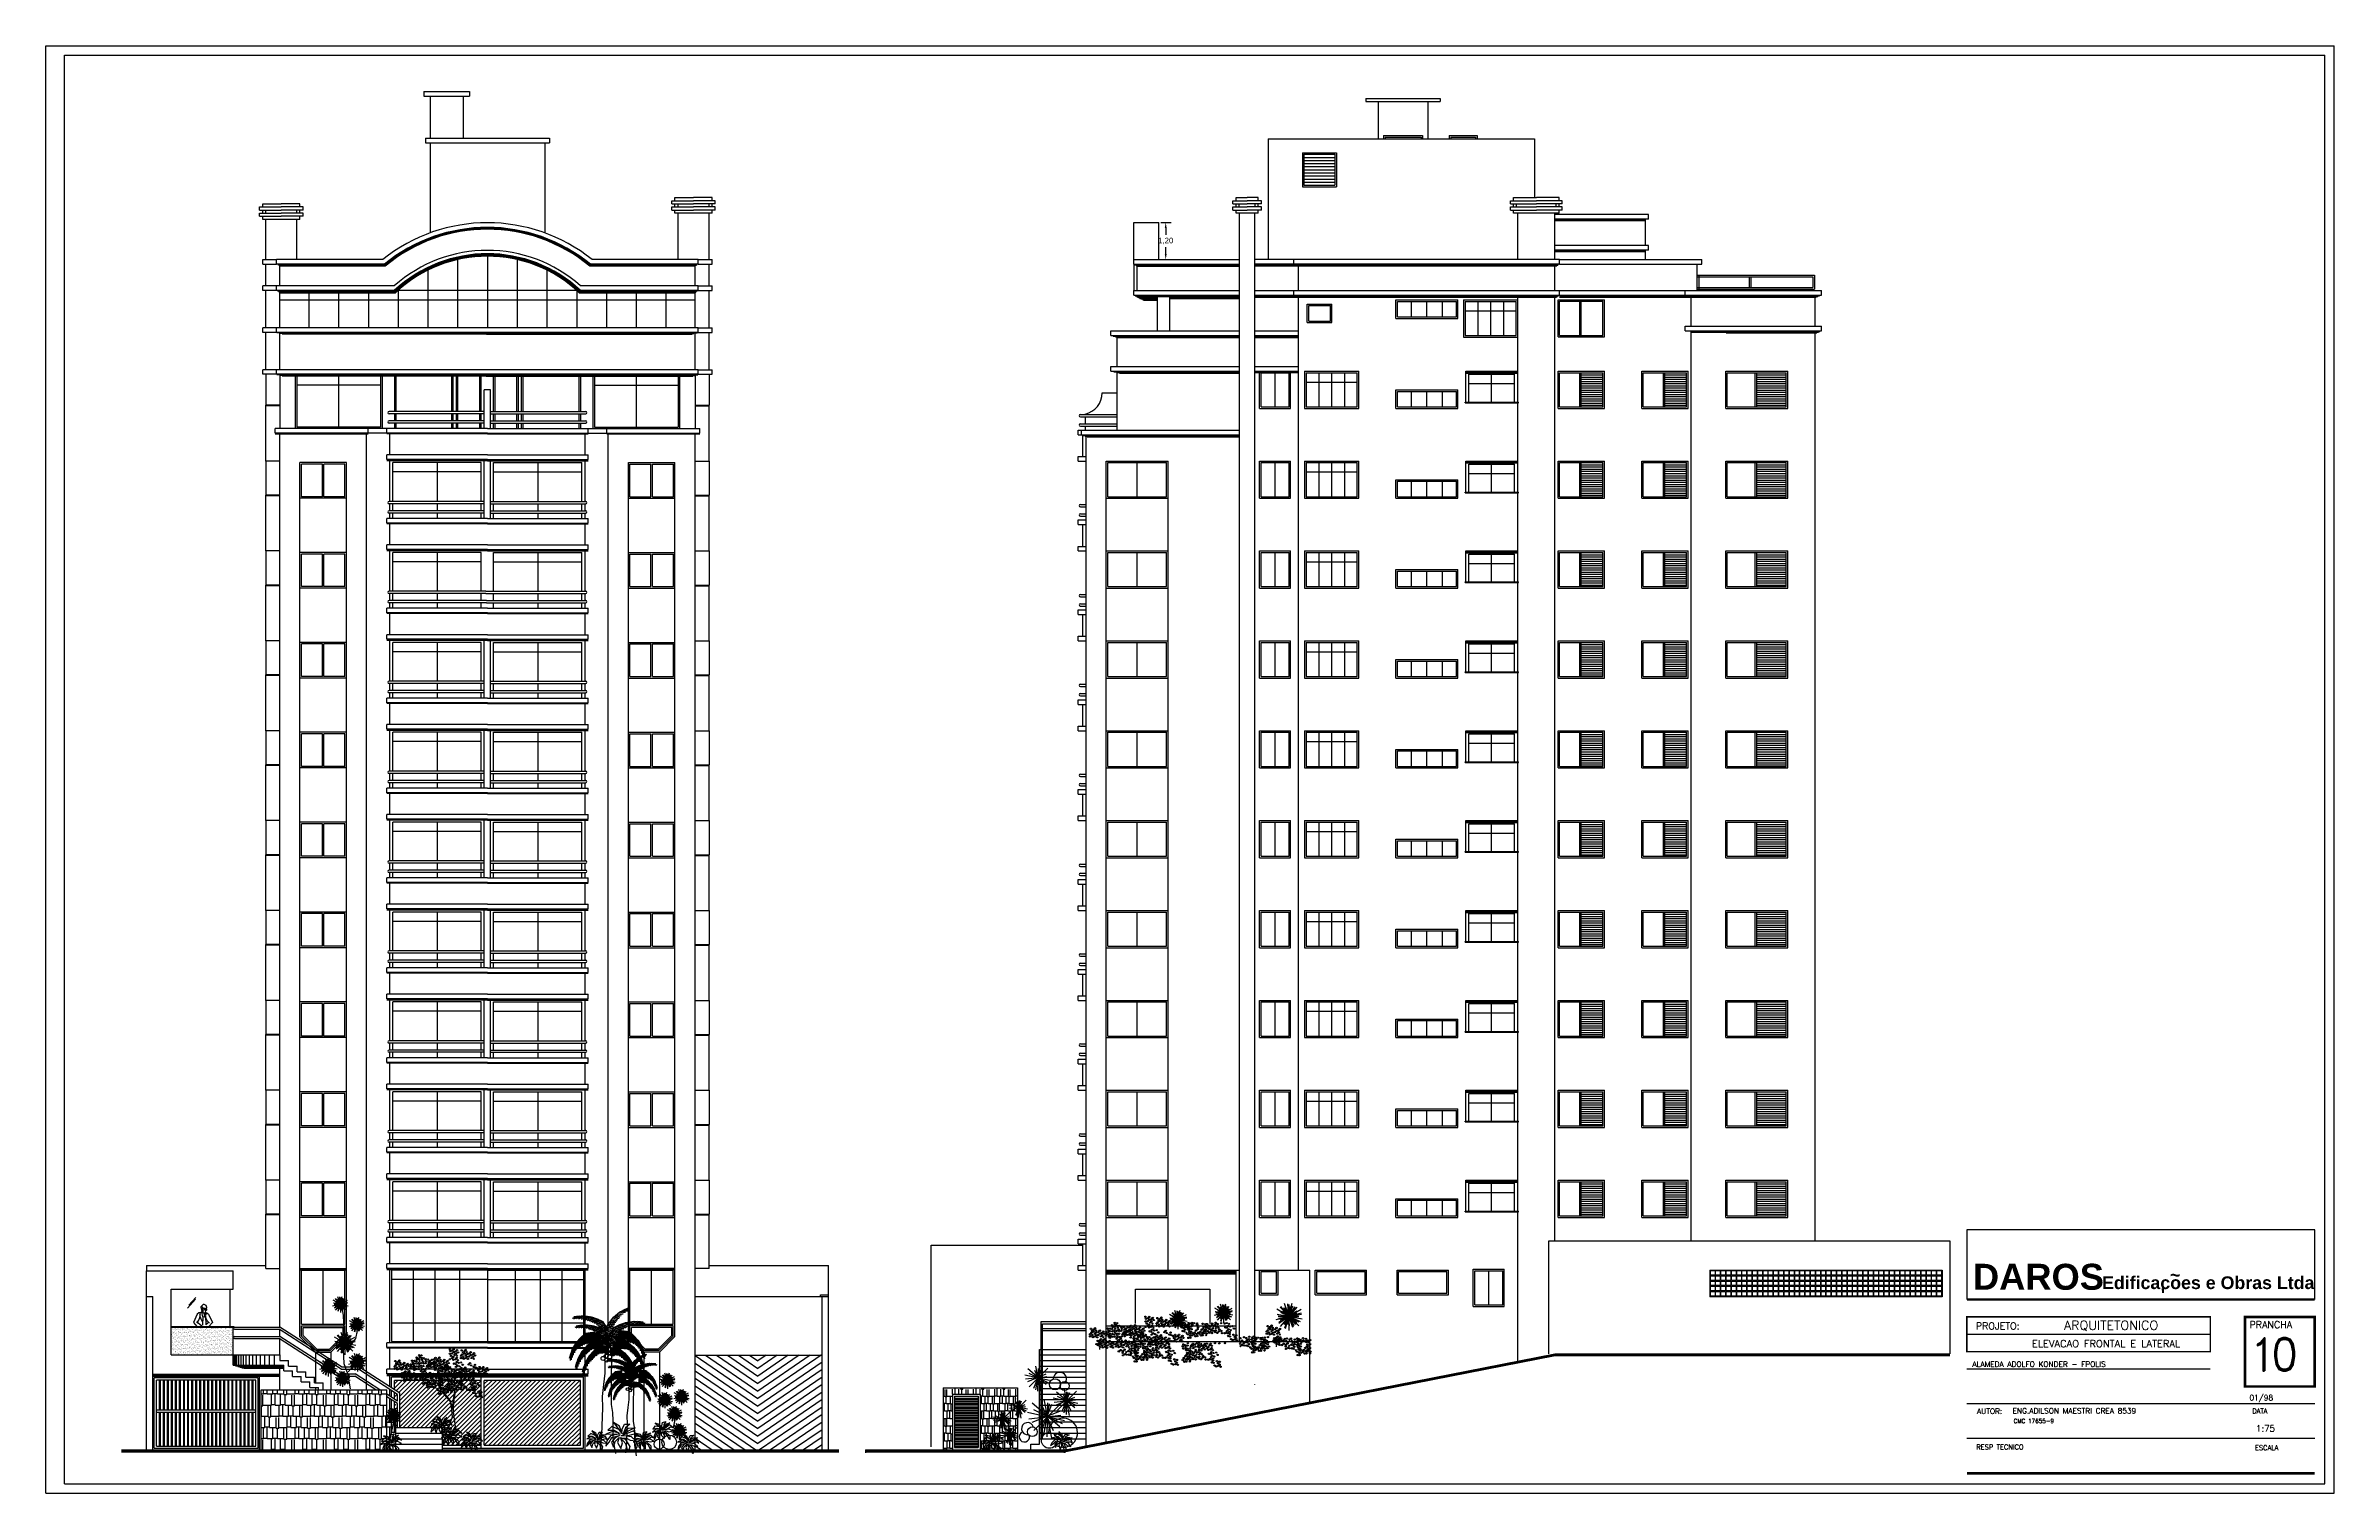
# Model space of a CAD drawing. Header units: millimetres. Extents: x 2200 to 2403, y 2380 to 2511.
# Drawn here: x 2329.2 to 2403.1, y 2464.4 to 2511.1 of the extents above; entities that cross this region are included whole.
import ezdxf

# ---------------------------------------------------------------- set-up
doc = ezdxf.new("R2010")
doc.units = ezdxf.units.MM
doc.layers.add('AMAR', color=2, linetype='Continuous')
doc.styles.add('ROMAND', font='romand', dxfattribs={"height": 0.1})
doc.styles.add('SANSSERIFBOLD', font='sasb____.pfb', dxfattribs={"height": 0.4})
doc.styles.get("Standard").update_dxf_attribs({"font": 'arial.ttf'})
doc.dimstyles.get("Standard").update_dxf_attribs({"dimtxt": 0.18, "dimasz": 0.18, "dimexe": 0.18, "dimexo": 0.0625, "dimgap": 0.09, "dimtad": 0, "dimtih": 1, "dimtoh": 1, "dimdec": 4, "dimzin": 0, "dimdsep": 46, "dimtxsty": 'Standard', "dimcen": 0.09, "dimadec": 0, "dimazin": 0, "dimtfac": 1, "dimtdec": 4, "dimtofl": 0, "dimtmove": 0, "dimatfit": 3, "dimfxl": 1, "dimtolj": 1, "dimtzin": 0, "dimarcsym": 0})

msp = doc.modelspace()

# ---------------------------------------------------------------- texts
at = {"color": 1}
for s, height, style, p in [('DAROS ', 0.8379, 'SANSSERIFBOLD', (2391.42519, 2470.93203)), ('Edificacoes e Obras Ltda', 0.410571, 'SANSSERIFBOLD', (2395.59048, 2470.9544)), ('~', 0.41563, 'SANSSERIFBOLD', (2397.77782, 2471.20151)), ("'", 0.41563, 'SANSSERIFBOLD', (2397.48549, 2470.5628)), ('ARQUITETONICO', 0.29925, 'ROMAND', (2394.36298, 2469.63559)), ('PRANCHA', 0.224438, 'ROMAND', (2400.34954, 2469.69085)), ('PROJETO:', 0.224438, 'ROMAND', (2391.51763, 2469.64842)), ('ELEVACAO FRONTAL E LATERAL', 0.2331276, 'ROMAND', (2393.32741, 2469.0768)), ('1', 1.064, 'ROMAND', (2400.33512, 2468.31887)), ('0', 1.064, 'ROMAND', (2401.02403, 2468.31887)), ('ALAMEDA ADOLFO KONDER - FPOLIS', 0.1745625, 'ROMAND', (2391.40827, 2468.44372)), ('AUTOR:', 0.174563, 'ROMAND', (2391.55522, 2466.92881)), ('ENG.ADILSON MAESTRI CREA 8539      ', 0.1745625, 'ROMAND', (2392.70583, 2466.93823)), ('01/98', 0.174563, 'ROMAND', (2400.34571, 2467.36355)), ('DATA', 0.157106, 'ROMAND', (2400.43807, 2466.94423)), ('CMC 17655-9', 0.133, 'ROMAND', (2392.73812, 2466.63124)), ('1:75', 0.203987, 'ROMAND', (2400.55819, 2466.35465)), ('RESP TECNICO', 0.1571063, 'ROMAND', (2391.53558, 2465.77873)), ('ESCALA', 0.157106, 'ROMAND', (2400.52407, 2465.75624))]:
    msp.add_text(s, height=height, dxfattribs=dict(at, style=style)).set_placement(p)

# ---------------------------------------------------------------- blocks, each defined once
blk = doc.blocks.new('*D865')
at = {"color": 0, "lineweight": -2, "transparency": 16777216}
for p, q in [((2365.218, 2505.368), (2365.56, 2505.368)), ((2365.38, 2505.188), (2365.38, 2504.966)), ((2365.218, 2504.168), (2365.56, 2504.168)), ((2365.38, 2504.348), (2365.38, 2504.569))]:
    blk.add_line(p, q, dxfattribs=at)
at = {"color": 0, "transparency": 16777216}
for points in [[(2365.35, 2505.188), (2365.41, 2505.188), (2365.38, 2505.368)], [(2365.35, 2504.348), (2365.41, 2504.348), (2365.38, 2504.168)]]:
    blk.add_solid(points, dxfattribs=at)
at = {"layer": 'DEFPOINTS', "color": 0, "transparency": 16777216}
for p in [(2365.156, 2505.368), (2365.38, 2505.368), (2365.156, 2504.168)]:
    blk.add_point(p, dxfattribs=at)
at = {"color": 0, "transparency": 16777216, "insert": (2365.38, 2504.768), "char_height": 0.18, "attachment_point": 5}
blk.add_mtext('\\A1;1,20', dxfattribs=at)
blk = doc.blocks.new('*X864')
at = {"color": 0}
for p, q in [((-69.484, 4.634), (-69.484, 4.634)), ((-69.473, 4.835), (-69.473, 4.835)), ((-69.469, 4.447), (-69.469, 4.447)), ((-69.468, 4.823), (-69.468, 4.823)), ((-69.464, 4.934), (-69.464, 4.934)), ((-69.463, 4.621), (-69.463, 4.621)), ((-69.462, 4.751), (-69.462, 4.751)), ((-69.457, 4.565), (-69.457, 4.565)), ((-69.453, 4.742), (-69.453, 4.742)), ((-69.452, 4.967), (-69.452, 4.967)), ((-69.45, 5.01), (-69.45, 5.01)), ((-69.449, 4.977), (-69.449, 4.977)), ((-69.448, 4.579), (-69.448, 4.579)), ((-69.447, 4.839), (-69.447, 4.839)), ((-69.446, 4.881), (-69.446, 4.881)), ((-69.444, 4.509), (-69.444, 4.509)), ((-69.443, 4.785), (-69.443, 4.785)), ((-69.443, 4.451), (-69.443, 4.451)), ((-69.439, 4.688), (-69.439, 4.688)), ((-69.436, 4.592), (-69.436, 4.592)), ((-69.433, 4.496), (-69.433, 4.496)), ((-69.429, 4.997), (-69.429, 4.997)), ((-69.428, 4.698), (-69.428, 4.698)), ((-69.427, 4.712), (-69.427, 4.712)), ((-69.423, 4.496), (-69.423, 4.496)), ((-69.414, 4.889), (-69.414, 4.889)), ((-69.409, 4.885), (-69.409, 4.885)), ((-69.409, 4.703), (-69.409, 4.703)), ((-69.407, 4.519), (-69.407, 4.519)), ((-69.406, 4.844), (-69.406, 4.844)), ((-69.405, 4.88), (-69.405, 4.88)), ((-69.402, 4.456), (-69.402, 4.456)), ((-69.401, 4.715), (-69.401, 4.715)), ((-69.398, 4.511), (-69.398, 4.511)), ((-69.388, 4.872), (-69.388, 4.872)), ((-69.387, 4.573), (-69.387, 4.573)), ((-69.384, 4.976), (-69.384, 4.976)), ((-69.381, 5.029), (-69.381, 5.029)), ((-69.381, 4.588), (-69.381, 4.588)), ((-69.378, 4.933), (-69.378, 4.933)), ((-69.375, 4.836), (-69.375, 4.836)), ((-69.372, 4.74), (-69.372, 4.74)), ((-69.369, 4.76), (-69.369, 4.76)), ((-69.369, 4.644), (-69.369, 4.644)), ((-69.366, 5.026), (-69.366, 5.026)), ((-69.366, 4.547), (-69.366, 4.547)), ((-69.363, 4.451), (-69.363, 4.451)), ((-69.361, 4.84), (-69.361, 4.84)), ((-69.36, 4.721), (-69.36, 4.721)), ((-69.36, 4.657), (-69.36, 4.657)), ((-69.358, 4.98), (-69.358, 4.98)), ((-69.357, 5.018), (-69.357, 5.018)), ((-69.355, 4.592), (-69.355, 4.592)), ((-69.355, 4.471), (-69.355, 4.471)), ((-69.353, 4.949), (-69.353, 4.949)), ((-69.35, 4.649), (-69.35, 4.649)), ((-69.348, 4.746), (-69.348, 4.746)), ((-69.347, 4.447), (-69.347, 4.447)), ((-69.338, 4.853), (-69.338, 4.853)), ((-69.334, 4.465), (-69.334, 4.465)), ((-69.329, 4.635), (-69.329, 4.635)), ((-69.318, 4.985), (-69.318, 4.985)), ((-69.314, 4.982), (-69.314, 4.982)), ((-69.314, 4.978), (-69.314, 4.978)), ((-69.314, 4.597), (-69.314, 4.597)), ((-69.312, 4.856), (-69.312, 4.856)), ((-69.312, 4.823), (-69.312, 4.823)), ((-69.312, 4.795), (-69.312, 4.795)), ((-69.311, 4.886), (-69.311, 4.886)), ((-69.308, 4.468), (-69.308, 4.468)), ((-69.307, 4.789), (-69.307, 4.789)), ((-69.307, 4.621), (-69.307, 4.621)), ((-69.307, 4.609), (-69.307, 4.609)), ((-69.304, 4.693), (-69.304, 4.693)), ((-69.303, 4.786), (-69.303, 4.786)), ((-69.301, 4.597), (-69.301, 4.597)), ((-69.298, 4.5), (-69.298, 4.5)), ((-69.294, 5.011), (-69.294, 5.011)), ((-69.292, 4.729), (-69.292, 4.729)), ((-69.288, 4.51), (-69.288, 4.51)), ((-69.273, 4.997), (-69.273, 4.997)), ((-69.272, 4.698), (-69.272, 4.698)), ((-69.271, 4.862), (-69.271, 4.862)), ((-69.268, 4.474), (-69.268, 4.474)), ((-69.267, 4.496), (-69.267, 4.496)), ((-69.266, 4.733), (-69.266, 4.733)), ((-69.264, 4.933), (-69.264, 4.933)), ((-69.259, 4.746), (-69.259, 4.746)), ((-69.257, 4.563), (-69.257, 4.563)), ((-69.255, 4.924), (-69.255, 4.924)), ((-69.254, 4.885), (-69.254, 4.885)), ((-69.253, 5.028), (-69.253, 5.028)), ((-69.25, 4.994), (-69.25, 4.994)), ((-69.25, 4.932), (-69.25, 4.932)), ((-69.248, 4.555), (-69.248, 4.555)), ((-69.247, 4.836), (-69.247, 4.836)), ((-69.246, 4.606), (-69.246, 4.606)), ((-69.244, 4.739), (-69.244, 4.739)), ((-69.241, 4.643), (-69.241, 4.643)), ((-69.238, 4.547), (-69.238, 4.547)), ((-69.235, 4.45), (-69.235, 4.45)), ((-69.233, 4.872), (-69.233, 4.872)), ((-69.232, 4.573), (-69.232, 4.573)), ((-69.225, 4.738), (-69.225, 4.738)), ((-69.224, 4.997), (-69.224, 4.997)), ((-69.22, 4.61), (-69.22, 4.61)), ((-69.213, 4.76), (-69.213, 4.76)), ((-69.211, 4.884), (-69.211, 4.884)), ((-69.209, 4.701), (-69.209, 4.701)), ((-69.204, 4.871), (-69.204, 4.871)), ((-69.204, 4.515), (-69.204, 4.515)), ((-69.2, 4.692), (-69.2, 4.692)), ((-69.2, 4.483), (-69.2, 4.483)), ((-69.197, 4.949), (-69.197, 4.949)), ((-69.192, 4.747), (-69.192, 4.747)), ((-69.191, 4.448), (-69.191, 4.448)), ((-69.183, 5.003), (-69.183, 5.003)), ((-69.183, 4.984), (-69.183, 4.984)), ((-69.18, 4.887), (-69.18, 4.887)), ((-69.179, 4.615), (-69.179, 4.615)), ((-69.178, 4.874), (-69.178, 4.874)), ((-69.177, 4.791), (-69.177, 4.791)), ((-69.174, 4.486), (-69.174, 4.486)), ((-69.173, 4.695), (-69.173, 4.695)), ((-69.173, 4.635), (-69.173, 4.635)), ((-69.17, 4.598), (-69.17, 4.598)), ((-69.167, 4.502), (-69.167, 4.502)), ((-69.163, 5.022), (-69.163, 5.022)), ((-69.161, 4.839), (-69.161, 4.839)), ((-69.157, 4.824), (-69.157, 4.824)), ((-69.157, 4.747), (-69.157, 4.747)), ((-69.157, 4.653), (-69.157, 4.653)), ((-69.155, 4.469), (-69.155, 4.469)), ((-69.152, 4.83), (-69.152, 4.83)), ((-69.152, 4.622), (-69.152, 4.622)), ((-69.145, 4.461), (-69.145, 4.461)), ((-69.138, 5.011), (-69.138, 5.011)), ((-69.137, 4.879), (-69.137, 4.879)), ((-69.133, 4.491), (-69.133, 4.491)), ((-69.132, 4.51), (-69.132, 4.51)), ((-69.131, 4.751), (-69.131, 4.751)), ((-69.118, 5.033), (-69.118, 5.033)), ((-69.117, 4.997), (-69.117, 4.997)), ((-69.116, 4.698), (-69.116, 4.698)), ((-69.115, 5.012), (-69.115, 5.012)), ((-69.115, 4.937), (-69.115, 4.937)), ((-69.114, 4.976), (-69.114, 4.976)), ((-69.112, 4.841), (-69.112, 4.841)), ((-69.111, 4.624), (-69.111, 4.624)), ((-69.111, 4.496), (-69.111, 4.496)), ((-69.109, 4.79), (-69.109, 4.79)), ((-69.109, 4.744), (-69.109, 4.744)), ((-69.107, 4.607), (-69.107, 4.607)), ((-69.106, 4.648), (-69.106, 4.648)), ((-69.104, 4.968), (-69.104, 4.968)), ((-69.103, 4.552), (-69.103, 4.552)), ((-69.1, 4.455), (-69.1, 4.455)), ((-69.098, 4.886), (-69.098, 4.886)), ((-69.098, 4.599), (-69.098, 4.599)), ((-69.091, 4.756), (-69.091, 4.756)), ((-69.089, 5.015), (-69.089, 5.015)), ((-69.085, 4.627), (-69.085, 4.627)), ((-69.077, 4.872), (-69.077, 4.872)), ((-69.076, 4.573), (-69.076, 4.573)), ((-69.069, 4.888), (-69.069, 4.888)), ((-69.065, 4.5), (-69.065, 4.5)), ((-69.061, 4.928), (-69.061, 4.928)), ((-69.059, 4.745), (-69.059, 4.745)), ((-69.058, 4.76), (-69.058, 4.76)), ((-69.055, 4.983), (-69.055, 4.983)), ((-69.054, 4.559), (-69.054, 4.559)), ((-69.052, 4.887), (-69.052, 4.887)), ((-69.05, 4.736), (-69.05, 4.736)), ((-69.049, 4.791), (-69.049, 4.791)), ((-69.048, 5.02), (-69.048, 5.02)), ((-69.046, 4.694), (-69.046, 4.694)), ((-69.045, 4.633), (-69.045, 4.633)), ((-69.043, 4.892), (-69.043, 4.892)), ((-69.042, 4.598), (-69.042, 4.598)), ((-69.041, 4.949), (-69.041, 4.949)), ((-69.039, 4.504), (-69.039, 4.504)), ((-69.039, 4.501), (-69.039, 4.501)), ((-69.036, 4.747), (-69.036, 4.747)), ((-69.036, 4.448), (-69.036, 4.448)), ((-69.023, 4.765), (-69.023, 4.765)), ((-69.017, 4.635), (-69.017, 4.635)), ((-69.011, 4.883), (-69.011, 4.883)), ((-69.006, 4.696), (-69.006, 4.696)), ((-69.004, 4.513), (-69.004, 4.513)), ((-69.002, 4.897), (-69.002, 4.897)), ((-69.002, 4.874), (-69.002, 4.874)), ((-69.001, 4.824), (-69.001, 4.824)), ((-68.999, 4.509), (-68.999, 4.509)), ((-68.997, 4.768), (-68.997, 4.768)), ((-68.996, 4.622), (-68.996, 4.622)), ((-68.995, 4.505), (-68.995, 4.505)), ((-68.988, 5.035), (-68.988, 5.035)), ((-68.984, 4.939), (-68.984, 4.939)), ((-68.983, 5.011), (-68.983, 5.011)), ((-68.981, 5.029), (-68.981, 5.029)), ((-68.981, 4.842), (-68.981, 4.842)), ((-68.978, 4.746), (-68.978, 4.746)), ((-68.977, 4.642), (-68.977, 4.642)), ((-68.977, 4.51), (-68.977, 4.51)), ((-68.975, 4.65), (-68.975, 4.65)), ((-68.972, 4.553), (-68.972, 4.553)), ((-68.969, 4.457), (-68.969, 4.457)), ((-68.963, 5.02), (-68.963, 5.02)), ((-68.962, 4.998), (-68.962, 4.998)), ((-68.961, 4.699), (-68.961, 4.699)), ((-68.958, 4.834), (-68.958, 4.834)), ((-68.956, 4.774), (-68.956, 4.774)), ((-68.956, 4.651), (-68.956, 4.651)), ((-68.956, 4.497), (-68.956, 4.497)), ((-68.954, 5.033), (-68.954, 5.033)), ((-68.954, 5.012), (-68.954, 5.012)), ((-68.952, 4.465), (-68.952, 4.465)), ((-68.951, 4.645), (-68.951, 4.645)), ((-68.947, 4.642), (-68.947, 4.642)), ((-68.942, 4.886), (-68.942, 4.886)), ((-68.934, 4.906), (-68.934, 4.906)), ((-68.931, 4.518), (-68.931, 4.518)), ((-68.921, 4.873), (-68.921, 4.873)), ((-68.92, 4.988), (-68.92, 4.988)), ((-68.92, 4.573), (-68.92, 4.573)), ((-68.917, 4.892), (-68.917, 4.892)), ((-68.914, 5.038), (-68.914, 5.038)), ((-68.914, 4.795), (-68.914, 4.795)), ((-68.911, 4.972), (-68.911, 4.972)), ((-68.911, 4.699), (-68.911, 4.699)), ((-68.91, 4.65), (-68.91, 4.65)), ((-68.909, 4.789), (-68.909, 4.789)), ((-68.908, 4.909), (-68.908, 4.909)), ((-68.907, 4.603), (-68.907, 4.603)), ((-68.905, 4.522), (-68.905, 4.522)), ((-68.904, 4.603), (-68.904, 4.603)), ((-68.904, 4.506), (-68.904, 4.506)), ((-68.902, 4.761), (-68.902, 4.761)), ((-68.899, 4.78), (-68.899, 4.78)), ((-68.888, 4.783), (-68.888, 4.783)), ((-68.886, 4.949), (-68.886, 4.949)), ((-68.881, 4.747), (-68.881, 4.747)), ((-68.88, 4.448), (-68.88, 4.448)), ((-68.868, 4.915), (-68.868, 4.915)), ((-68.864, 4.527), (-68.864, 4.527)), ((-68.862, 4.786), (-68.862, 4.786)), ((-68.861, 4.926), (-68.861, 4.926)), ((-68.861, 4.636), (-68.861, 4.636)), ((-68.86, 5.034), (-68.86, 5.034)), ((-68.857, 4.938), (-68.857, 4.938)), ((-68.856, 4.74), (-68.856, 4.74)), ((-68.854, 4.557), (-68.854, 4.557)), ((-68.853, 4.842), (-68.853, 4.842)), ((-68.852, 4.918), (-68.852, 4.918)), ((-68.85, 4.745), (-68.85, 4.745)), ((-68.847, 4.649), (-68.847, 4.649)), ((-68.846, 5.047), (-68.846, 5.047)), ((-68.845, 4.824), (-68.845, 4.824)), ((-68.845, 4.548), (-68.845, 4.548)), ((-68.844, 4.553), (-68.844, 4.553)), ((-68.842, 4.659), (-68.842, 4.659)), ((-68.841, 4.456), (-68.841, 4.456)), ((-68.84, 4.622), (-68.84, 4.622)), ((-68.827, 5.011), (-68.827, 5.011)), ((-68.822, 4.791), (-68.822, 4.791)), ((-68.821, 4.51), (-68.821, 4.51)), ((-68.82, 5.051), (-68.82, 5.051)), ((-68.816, 4.663), (-68.816, 4.663)), ((-68.808, 4.878), (-68.808, 4.878)), ((-68.806, 4.998), (-68.806, 4.998)), ((-68.806, 4.695), (-68.806, 4.695)), ((-68.805, 4.699), (-68.805, 4.699)), ((-68.804, 5.056), (-68.804, 5.056)), ((-68.801, 4.509), (-68.801, 4.509)), ((-68.8, 4.924), (-68.8, 4.924)), ((-68.8, 4.497), (-68.8, 4.497)), ((-68.797, 4.686), (-68.797, 4.686)), ((-68.796, 4.536), (-68.796, 4.536)), ((-68.789, 4.99), (-68.789, 4.99)), ((-68.787, 4.886), (-68.787, 4.886)), ((-68.786, 4.893), (-68.786, 4.893)), ((-68.783, 4.797), (-68.783, 4.797)), ((-68.78, 4.701), (-68.78, 4.701)), ((-68.779, 5.056), (-68.779, 5.056)), ((-68.776, 4.668), (-68.776, 4.668)), ((-68.776, 4.604), (-68.776, 4.604)), ((-68.774, 4.927), (-68.774, 4.927)), ((-68.773, 4.508), (-68.773, 4.508)), ((-68.77, 4.539), (-68.77, 4.539)), ((-68.765, 4.873), (-68.765, 4.873)), ((-68.764, 4.574), (-68.764, 4.574)), ((-68.76, 5.016), (-68.76, 5.016)), ((-68.758, 4.833), (-68.758, 4.833)), ((-68.754, 4.8), (-68.754, 4.8)), ((-68.753, 4.646), (-68.753, 4.646)), ((-68.751, 4.463), (-68.751, 4.463)), ((-68.749, 4.824), (-68.749, 4.824)), ((-68.746, 4.761), (-68.746, 4.761)), ((-68.742, 4.455), (-68.742, 4.455)), ((-68.733, 4.933), (-68.733, 4.933)), ((-68.73, 4.95), (-68.73, 4.95)), ((-68.729, 4.545), (-68.729, 4.545)), ((-68.728, 4.804), (-68.728, 4.804)), ((-68.725, 5.039), (-68.725, 5.039)), ((-68.725, 4.748), (-68.725, 4.748)), ((-68.724, 4.449), (-68.724, 4.449)), ((-68.721, 4.943), (-68.721, 4.943)), ((-68.718, 4.846), (-68.718, 4.846)), ((-68.715, 4.75), (-68.715, 4.75)), ((-68.712, 4.654), (-68.712, 4.654)), ((-68.71, 4.97), (-68.71, 4.97)), ((-68.709, 4.557), (-68.709, 4.557)), ((-68.708, 4.677), (-68.708, 4.677)), ((-68.706, 4.784), (-68.706, 4.784)), ((-68.706, 4.636), (-68.706, 4.636)), ((-68.706, 4.461), (-68.706, 4.461)), ((-68.704, 4.601), (-68.704, 4.601)), ((-68.701, 4.962), (-68.701, 4.962)), ((-68.694, 4.592), (-68.694, 4.592)), ((-68.69, 4.824), (-68.69, 4.824)), ((-68.687, 4.809), (-68.687, 4.809)), ((-68.685, 4.622), (-68.685, 4.622)), ((-68.682, 4.68), (-68.682, 4.68)), ((-68.671, 5.012), (-68.671, 5.012)), ((-68.665, 4.941), (-68.665, 4.941)), ((-68.665, 4.511), (-68.665, 4.511)), ((-68.662, 4.554), (-68.662, 4.554)), ((-68.661, 4.989), (-68.661, 4.989)), ((-68.658, 4.922), (-68.658, 4.922)), ((-68.658, 4.893), (-68.658, 4.893)), ((-68.656, 4.739), (-68.656, 4.739)), ((-68.655, 4.796), (-68.655, 4.796)), ((-68.652, 4.7), (-68.652, 4.7)), ((-68.651, 4.553), (-68.651, 4.553)), ((-68.65, 4.998), (-68.65, 4.998)), ((-68.649, 4.699), (-68.649, 4.699)), ((-68.649, 4.604), (-68.649, 4.604)), ((-68.647, 4.73), (-68.647, 4.73)), ((-68.645, 4.507), (-68.645, 4.507)), ((-68.644, 4.497), (-68.644, 4.497)), ((-68.641, 4.686), (-68.641, 4.686)), ((-68.639, 4.945), (-68.639, 4.945)), ((-68.635, 4.557), (-68.635, 4.557)), ((-68.631, 4.887), (-68.631, 4.887)), ((-68.619, 4.818), (-68.619, 4.818)), ((-68.61, 5.06), (-68.61, 5.06)), ((-68.61, 4.873), (-68.61, 4.873)), ((-68.609, 4.574), (-68.609, 4.574)), ((-68.608, 4.876), (-68.608, 4.876)), ((-68.603, 4.69), (-68.603, 4.69)), ((-68.601, 4.507), (-68.601, 4.507)), ((-68.599, 4.95), (-68.599, 4.95)), ((-68.599, 4.868), (-68.599, 4.868)), ((-68.595, 4.562), (-68.595, 4.562)), ((-68.594, 5.041), (-68.594, 5.041)), ((-68.593, 4.822), (-68.593, 4.822)), ((-68.592, 4.498), (-68.592, 4.498)), ((-68.591, 4.945), (-68.591, 4.945)), ((-68.59, 4.761), (-68.59, 4.761)), ((-68.589, 4.434), (-68.589, 4.434)), ((-68.587, 4.848), (-68.587, 4.848)), ((-68.584, 4.752), (-68.584, 4.752)), ((-68.581, 4.655), (-68.581, 4.655)), ((-68.578, 4.559), (-68.578, 4.559)), ((-68.575, 4.463), (-68.575, 4.463)), ((-68.574, 4.95), (-68.574, 4.95)), ((-68.573, 4.695), (-68.573, 4.695)), ((-68.569, 4.748), (-68.569, 4.748)), ((-68.568, 4.449), (-68.568, 4.449)), ((-68.56, 5.014), (-68.56, 5.014)), ((-68.555, 4.828), (-68.555, 4.828)), ((-68.553, 4.645), (-68.553, 4.645)), ((-68.552, 4.827), (-68.552, 4.827)), ((-68.551, 5.006), (-68.551, 5.006)), ((-68.55, 4.636), (-68.55, 4.636)), ((-68.549, 4.439), (-68.549, 4.439)), ((-68.548, 4.459), (-68.548, 4.459)), ((-68.547, 4.698), (-68.547, 4.698)), ((-68.544, 4.636), (-68.544, 4.636)), ((-68.534, 4.825), (-68.534, 4.825)), ((-68.531, 4.959), (-68.531, 4.959)), ((-68.529, 4.623), (-68.529, 4.623)), ((-68.527, 4.571), (-68.527, 4.571)), ((-68.526, 4.994), (-68.526, 4.994)), ((-68.523, 4.898), (-68.523, 4.898)), ((-68.52, 4.801), (-68.52, 4.801)), ((-68.517, 4.705), (-68.517, 4.705)), ((-68.515, 5.012), (-68.515, 5.012)), ((-68.514, 4.609), (-68.514, 4.609)), ((-68.51, 4.512), (-68.51, 4.512)), ((-68.51, 4.511), (-68.51, 4.511)), ((-68.507, 4.966), (-68.507, 4.966)), ((-68.506, 4.782), (-68.506, 4.782)), ((-68.506, 4.703), (-68.506, 4.703)), ((-68.505, 4.963), (-68.505, 4.963)), ((-68.501, 4.596), (-68.501, 4.596)), ((-68.501, 4.575), (-68.501, 4.575)), ((-68.496, 4.774), (-68.496, 4.774)), ((-68.494, 4.999), (-68.494, 4.999)), ((-68.493, 4.7), (-68.493, 4.7)), ((-68.489, 4.497), (-68.489, 4.497)), ((-68.485, 4.836), (-68.485, 4.836)), ((-68.481, 4.448), (-68.481, 4.448)), ((-68.475, 4.887), (-68.475, 4.887)), ((-68.466, 5.04), (-68.466, 5.04)), ((-68.464, 4.968), (-68.464, 4.968)), ((-68.463, 4.944), (-68.463, 4.944)), ((-68.46, 4.848), (-68.46, 4.848)), ((-68.46, 4.58), (-68.46, 4.58)), ((-68.459, 4.839), (-68.459, 4.839)), ((-68.458, 4.92), (-68.458, 4.92)), ((-68.456, 4.751), (-68.456, 4.751)), ((-68.455, 4.451), (-68.455, 4.451)), ((-68.454, 4.873), (-68.454, 4.873)), ((-68.453, 4.734), (-68.453, 4.734)), ((-68.453, 4.655), (-68.453, 4.655)), ((-68.453, 4.574), (-68.453, 4.574)), ((-68.451, 4.551), (-68.451, 4.551)), ((-68.45, 4.559), (-68.45, 4.559)), ((-68.448, 4.912), (-68.448, 4.912)), ((-68.447, 4.462), (-68.447, 4.462)), ((-68.442, 4.542), (-68.442, 4.542)), ((-68.438, 4.712), (-68.438, 4.712)), ((-68.435, 4.762), (-68.435, 4.762)), ((-68.418, 4.95), (-68.418, 4.95)), ((-68.418, 4.845), (-68.418, 4.845)), ((-68.414, 4.748), (-68.414, 4.748)), ((-68.414, 4.457), (-68.414, 4.457)), ((-68.413, 4.449), (-68.413, 4.449)), ((-68.412, 4.716), (-68.412, 4.716)), ((-68.41, 5.058), (-68.41, 5.058)), ((-68.405, 4.872), (-68.405, 4.872)), ((-68.403, 4.689), (-68.403, 4.689)), ((-68.401, 5.05), (-68.401, 5.05)), ((-68.398, 4.502), (-68.398, 4.502)), ((-68.396, 4.977), (-68.396, 4.977)), ((-68.395, 4.996), (-68.395, 4.996)), ((-68.394, 4.68), (-68.394, 4.68)), ((-68.394, 4.636), (-68.394, 4.636)), ((-68.392, 4.899), (-68.392, 4.899)), ((-68.392, 4.589), (-68.392, 4.589)), ((-68.389, 4.803), (-68.389, 4.803)), ((-68.386, 4.707), (-68.386, 4.707)), ((-68.383, 4.61), (-68.383, 4.61)), ((-68.38, 4.514), (-68.38, 4.514)), ((-68.378, 4.825), (-68.378, 4.825)), ((-68.373, 4.623), (-68.373, 4.623)), ((-68.372, 4.721), (-68.372, 4.721)), ((-68.37, 4.98), (-68.37, 4.98)), ((-68.366, 4.592), (-68.366, 4.592)), ((-68.36, 5.012), (-68.36, 5.012)), ((-68.357, 5.01), (-68.357, 5.01)), ((-68.355, 4.826), (-68.355, 4.826)), ((-68.354, 4.511), (-68.354, 4.511)), ((-68.35, 4.854), (-68.35, 4.854)), ((-68.35, 4.64), (-68.35, 4.64)), ((-68.348, 4.457), (-68.348, 4.457)), ((-68.346, 4.818), (-68.346, 4.818)), ((-68.346, 4.466), (-68.346, 4.466)), ((-68.339, 4.999), (-68.339, 4.999)), ((-68.339, 4.448), (-68.339, 4.448)), ((-68.338, 4.7), (-68.338, 4.7)), ((-68.333, 4.498), (-68.333, 4.498)), ((-68.331, 5.045), (-68.331, 5.045)), ((-68.329, 4.986), (-68.329, 4.986)), ((-68.328, 4.949), (-68.328, 4.949)), ((-68.326, 4.598), (-68.326, 4.598)), ((-68.324, 4.857), (-68.324, 4.857)), ((-68.324, 4.852), (-68.324, 4.852)), ((-68.321, 4.756), (-68.321, 4.756)), ((-68.32, 4.469), (-68.32, 4.469)), ((-68.319, 4.887), (-68.319, 4.887)), ((-68.318, 4.66), (-68.318, 4.66)), ((-68.315, 4.563), (-68.315, 4.563)), ((-68.312, 4.467), (-68.312, 4.467)), ((-68.307, 4.964), (-68.307, 4.964)), ((-68.304, 4.73), (-68.304, 4.73)), ((-68.303, 4.778), (-68.303, 4.778)), ((-68.301, 4.595), (-68.301, 4.595)), ((-68.298, 4.956), (-68.298, 4.956)), ((-68.298, 4.874), (-68.298, 4.874)), ((-68.297, 4.575), (-68.297, 4.575)), ((-68.291, 4.586), (-68.291, 4.586)), ((-68.283, 4.862), (-68.283, 4.862)), ((-68.28, 4.474), (-68.28, 4.474)), ((-68.279, 4.762), (-68.279, 4.762)), ((-68.278, 4.734), (-68.278, 4.734)), ((-68.267, 4.995), (-68.267, 4.995)), ((-68.264, 4.899), (-68.264, 4.899)), ((-68.263, 4.951), (-68.263, 4.951)), ((-68.261, 4.995), (-68.261, 4.995)), ((-68.261, 4.802), (-68.261, 4.802)), ((-68.258, 4.748), (-68.258, 4.748)), ((-68.258, 4.706), (-68.258, 4.706)), ((-68.258, 4.607), (-68.258, 4.607)), ((-68.257, 4.449), (-68.257, 4.449)), ((-68.255, 4.916), (-68.255, 4.916)), ((-68.255, 4.61), (-68.255, 4.61)), ((-68.253, 4.732), (-68.253, 4.732)), ((-68.252, 4.513), (-68.252, 4.513)), ((-68.248, 4.546), (-68.248, 4.546)), ((-68.244, 4.724), (-68.244, 4.724)), ((-68.239, 4.637), (-68.239, 4.637)), ((-68.237, 4.739), (-68.237, 4.739)), ((-68.235, 4.998), (-68.235, 4.998)), ((-68.232, 4.61), (-68.232, 4.61)), ((-68.222, 4.825), (-68.222, 4.825)), ((-68.218, 4.623), (-68.218, 4.623)), ((-68.215, 4.871), (-68.215, 4.871)), ((-68.212, 4.483), (-68.212, 4.483)), ((-68.207, 5.054), (-68.207, 5.054)), ((-68.205, 4.87), (-68.205, 4.87)), ((-68.204, 5.013), (-68.204, 5.013)), ((-68.2, 5.047), (-68.2, 5.047)), ((-68.2, 4.684), (-68.2, 4.684)), ((-68.198, 4.511), (-68.198, 4.511)), ((-68.198, 4.501), (-68.198, 4.501)), ((-68.197, 4.95), (-68.197, 4.95)), ((-68.196, 4.862), (-68.196, 4.862)), ((-68.195, 5.003), (-68.195, 5.003)), ((-68.194, 4.854), (-68.194, 4.854)), ((-68.191, 4.616), (-68.191, 4.616)), ((-68.19, 4.758), (-68.19, 4.758)), ((-68.189, 4.875), (-68.189, 4.875)), ((-68.189, 4.492), (-68.189, 4.492)), ((-68.187, 4.661), (-68.187, 4.661)), ((-68.186, 4.487), (-68.186, 4.487)), ((-68.184, 4.565), (-68.184, 4.565)), ((-68.183, 4.999), (-68.183, 4.999)), ((-68.182, 4.7), (-68.182, 4.7)), ((-68.181, 4.469), (-68.181, 4.469)), ((-68.177, 4.498), (-68.177, 4.498)), ((-68.169, 4.748), (-68.169, 4.748)), ((-68.164, 4.887), (-68.164, 4.887)), ((-68.157, 5.008), (-68.157, 5.008)), ((-68.152, 4.822), (-68.152, 4.822)), ((-68.15, 4.639), (-68.15, 4.639)), ((-68.149, 4.88), (-68.149, 4.88)), ((-68.148, 5), (-68.148, 5)), ((-68.145, 4.492), (-68.145, 4.492)), ((-68.145, 4.452), (-68.145, 4.452)), ((-68.143, 4.874), (-68.143, 4.874)), ((-68.143, 4.751), (-68.143, 4.751)), ((-68.142, 4.575), (-68.142, 4.575)), ((-68.141, 4.63), (-68.141, 4.63)), ((-68.132, 5), (-68.132, 5)), ((-68.129, 4.904), (-68.129, 4.904)), ((-68.127, 5.012), (-68.127, 5.012)), ((-68.126, 4.807), (-68.126, 4.807)), ((-68.123, 4.762), (-68.123, 4.762)), ((-68.123, 4.711), (-68.123, 4.711)), ((-68.123, 4.624), (-68.123, 4.624)), ((-68.12, 4.615), (-68.12, 4.615)), ((-68.117, 4.518), (-68.117, 4.518)), ((-68.107, 4.951), (-68.107, 4.951)), ((-68.104, 4.96), (-68.104, 4.96)), ((-68.103, 4.757), (-68.103, 4.757)), ((-68.102, 4.776), (-68.102, 4.776)), ((-68.102, 4.749), (-68.102, 4.749)), ((-68.101, 5.016), (-68.101, 5.016)), ((-68.101, 4.45), (-68.101, 4.45)), ((-68.098, 4.59), (-68.098, 4.59)), ((-68.097, 4.628), (-68.097, 4.628)), ((-68.093, 4.768), (-68.093, 4.768)), ((-68.083, 4.637), (-68.083, 4.637)), ((-68.081, 4.889), (-68.081, 4.889)), ((-68.077, 4.501), (-68.077, 4.501)), ((-68.072, 5.046), (-68.072, 5.046)), ((-68.069, 4.95), (-68.069, 4.95)), ((-68.067, 4.826), (-68.067, 4.826)), ((-68.066, 4.853), (-68.066, 4.853)), ((-68.063, 4.757), (-68.063, 4.757)), ((-68.062, 4.624), (-68.062, 4.624)), ((-68.06, 5.021), (-68.06, 5.021)), ((-68.059, 4.661), (-68.059, 4.661)), ((-68.056, 4.633), (-68.056, 4.633)), ((-68.056, 4.564), (-68.056, 4.564)), ((-68.055, 4.914), (-68.055, 4.914)), ((-68.055, 4.892), (-68.055, 4.892)), ((-68.053, 4.468), (-68.053, 4.468)), ((-68.051, 4.504), (-68.051, 4.504)), ((-68.05, 4.728), (-68.05, 4.728)), ((-68.048, 5.013), (-68.048, 5.013)), ((-68.048, 4.545), (-68.048, 4.545)), ((-68.045, 4.906), (-68.045, 4.906)), ((-68.043, 4.512), (-68.043, 4.512)), ((-68.039, 4.536), (-68.039, 4.536)), ((-68.035, 4.766), (-68.035, 4.766)), ((-68.027, 4.999), (-68.027, 4.999)), ((-68.026, 4.7), (-68.026, 4.7)), ((-68.021, 4.498), (-68.021, 4.498)), ((-68.014, 4.898), (-68.014, 4.898)), ((-68.01, 4.51), (-68.01, 4.51)), ((-68.009, 4.769), (-68.009, 4.769)), ((-68.008, 4.888), (-68.008, 4.888)), ((-68.007, 5.052), (-68.007, 5.052)), ((-68.002, 4.866), (-68.002, 4.866)), ((-68.001, 5.002), (-68.001, 5.002)), ((-68, 4.682), (-68, 4.682)), ((-67.998, 5.043), (-67.998, 5.043)), ((-67.998, 4.905), (-67.998, 4.905)), ((-67.995, 4.809), (-67.995, 4.809)), ((-67.995, 4.496), (-67.995, 4.496)), ((-67.992, 5.03), (-67.992, 5.03)), ((-67.992, 4.713), (-67.992, 4.713)), ((-67.991, 4.674), (-67.991, 4.674)), ((-67.989, 4.642), (-67.989, 4.642)), ((-67.989, 4.616), (-67.989, 4.616)), ((-67.987, 4.874), (-67.987, 4.874)), ((-67.986, 4.575), (-67.986, 4.575)), ((-67.986, 4.52), (-67.986, 4.52)), ((-67.968, 4.774), (-67.968, 4.774)), ((-67.968, 4.762), (-67.968, 4.762)), ((-67.966, 5.033), (-67.966, 5.033)), ((-67.963, 4.646), (-67.963, 4.646)), ((-67.954, 5.004), (-67.954, 5.004)), ((-67.952, 4.82), (-67.952, 4.82)), ((-67.951, 4.951), (-67.951, 4.951)), ((-67.947, 4.749), (-67.947, 4.749)), ((-67.947, 4.634), (-67.947, 4.634)), ((-67.946, 4.907), (-67.946, 4.907)), ((-67.946, 4.45), (-67.946, 4.45)), ((-67.945, 4.451), (-67.945, 4.451)), ((-67.943, 4.812), (-67.943, 4.812)), ((-67.942, 4.519), (-67.942, 4.519)), ((-67.937, 5.051), (-67.937, 5.051)), ((-67.936, 4.442), (-67.936, 4.442)), ((-67.934, 4.955), (-67.934, 4.955)), ((-67.931, 4.858), (-67.931, 4.858)), ((-67.928, 4.762), (-67.928, 4.762)), ((-67.927, 4.637), (-67.927, 4.637)), ((-67.926, 5.039), (-67.926, 5.039)), ((-67.924, 4.666), (-67.924, 4.666)), ((-67.922, 4.651), (-67.922, 4.651)), ((-67.921, 4.569), (-67.921, 4.569)), ((-67.92, 4.91), (-67.92, 4.91)), ((-67.918, 4.473), (-67.918, 4.473)), ((-67.916, 4.522), (-67.916, 4.522)), ((-67.911, 4.826), (-67.911, 4.826)), ((-67.906, 4.624), (-67.906, 4.624)), ((-67.904, 4.958), (-67.904, 4.958)), ((-67.9, 4.783), (-67.9, 4.783)), ((-67.899, 4.772), (-67.899, 4.772)), ((-67.897, 4.589), (-67.897, 4.589)), ((-67.895, 4.95), (-67.895, 4.95)), ((-67.893, 5.013), (-67.893, 5.013)), ((-67.888, 4.58), (-67.888, 4.58)), ((-67.887, 4.512), (-67.887, 4.512)), ((-67.88, 4.915), (-67.88, 4.915)), ((-67.876, 4.528), (-67.876, 4.528)), ((-67.874, 5.001), (-67.874, 5.001)), ((-67.874, 4.787), (-67.874, 4.787)), ((-67.872, 5), (-67.872, 5)), ((-67.871, 4.701), (-67.871, 4.701)), ((-67.87, 4.905), (-67.87, 4.905)), ((-67.867, 4.808), (-67.867, 4.808)), ((-67.866, 4.499), (-67.866, 4.499)), ((-67.864, 4.712), (-67.864, 4.712)), ((-67.861, 4.616), (-67.861, 4.616)), ((-67.858, 5.048), (-67.858, 5.048)), ((-67.858, 4.519), (-67.858, 4.519)), ((-67.854, 4.66), (-67.854, 4.66)), ((-67.852, 4.91), (-67.852, 4.91)), ((-67.852, 4.888), (-67.852, 4.888)), ((-67.85, 4.726), (-67.85, 4.726)), ((-67.845, 4.54), (-67.845, 4.54)), ((-67.84, 4.718), (-67.84, 4.718)), ((-67.833, 4.792), (-67.833, 4.792)), ((-67.832, 5.051), (-67.832, 5.051)), ((-67.831, 4.875), (-67.831, 4.875)), ((-67.83, 4.575), (-67.83, 4.575)), ((-67.828, 4.663), (-67.828, 4.663)), ((-67.812, 4.924), (-67.812, 4.924)), ((-67.812, 4.763), (-67.812, 4.763)), ((-67.808, 4.537), (-67.808, 4.537)), ((-67.806, 5.053), (-67.806, 5.053)), ((-67.804, 5.048), (-67.804, 5.048)), ((-67.803, 4.956), (-67.803, 4.956)), ((-67.802, 4.864), (-67.802, 4.864)), ((-67.8, 4.86), (-67.8, 4.86)), ((-67.797, 4.764), (-67.797, 4.764)), ((-67.797, 4.678), (-67.797, 4.678)), ((-67.796, 4.951), (-67.796, 4.951)), ((-67.795, 4.495), (-67.795, 4.495)), ((-67.793, 4.856), (-67.793, 4.856)), ((-67.793, 4.667), (-67.793, 4.667)), ((-67.791, 5.057), (-67.791, 5.057)), ((-67.791, 4.749), (-67.791, 4.749)), ((-67.79, 4.571), (-67.79, 4.571)), ((-67.79, 4.45), (-67.79, 4.45)), ((-67.787, 4.669), (-67.787, 4.669)), ((-67.787, 4.475), (-67.787, 4.475)), ((-67.786, 4.928), (-67.786, 4.928)), ((-67.786, 4.486), (-67.786, 4.486)), ((-67.782, 4.54), (-67.782, 4.54)), ((-67.772, 4.638), (-67.772, 4.638)), ((-67.765, 4.801), (-67.765, 4.801)), ((-67.755, 4.826), (-67.755, 4.826)), ((-67.754, 5.002), (-67.754, 5.002)), ((-67.75, 4.624), (-67.75, 4.624)), ((-67.749, 4.816), (-67.749, 4.816)), ((-67.747, 4.632), (-67.747, 4.632)), ((-67.745, 4.993), (-67.745, 4.993)), ((-67.745, 4.933), (-67.745, 4.933)), ((-67.742, 4.446), (-67.742, 4.446)), ((-67.741, 4.545), (-67.741, 4.545)), ((-67.739, 4.804), (-67.739, 4.804)), ((-67.738, 5.006), (-67.738, 5.006)), ((-67.738, 4.624), (-67.738, 4.624)), ((-67.737, 5.013), (-67.737, 5.013)), ((-67.735, 4.909), (-67.735, 4.909)), ((-67.732, 4.813), (-67.732, 4.813)), ((-67.731, 4.512), (-67.731, 4.512)), ((-67.729, 4.717), (-67.729, 4.717)), ((-67.726, 4.62), (-67.726, 4.62)), ((-67.723, 4.524), (-67.723, 4.524)), ((-67.719, 4.678), (-67.719, 4.678)), ((-67.716, 5), (-67.716, 5)), ((-67.715, 4.701), (-67.715, 4.701)), ((-67.71, 4.499), (-67.71, 4.499)), ((-67.701, 4.954), (-67.701, 4.954)), ((-67.699, 4.81), (-67.699, 4.81)), ((-67.699, 4.77), (-67.699, 4.77)), ((-67.697, 4.888), (-67.697, 4.888)), ((-67.694, 4.584), (-67.694, 4.584)), ((-67.693, 4.681), (-67.693, 4.681)), ((-67.69, 4.762), (-67.69, 4.762)), ((-67.678, 5.052), (-67.678, 5.052)), ((-67.677, 4.942), (-67.677, 4.942)), ((-67.675, 4.956), (-67.675, 4.956)), ((-67.675, 4.875), (-67.675, 4.875)), ((-67.675, 4.576), (-67.675, 4.576)), ((-67.673, 4.554), (-67.673, 4.554)), ((-67.672, 4.859), (-67.672, 4.859)), ((-67.669, 4.763), (-67.669, 4.763)), ((-67.666, 4.667), (-67.666, 4.667)), ((-67.662, 4.57), (-67.662, 4.57)), ((-67.659, 4.474), (-67.659, 4.474)), ((-67.656, 4.763), (-67.656, 4.763)), ((-67.653, 4.686), (-67.653, 4.686)), ((-67.652, 4.908), (-67.652, 4.908)), ((-67.651, 4.946), (-67.651, 4.946)), ((-67.647, 4.722), (-67.647, 4.722)), ((-67.647, 4.558), (-67.647, 4.558)), ((-67.645, 4.539), (-67.645, 4.539)), ((-67.642, 4.9), (-67.642, 4.9)), ((-67.64, 4.952), (-67.64, 4.952)), ((-67.635, 4.75), (-67.635, 4.75)), ((-67.635, 4.53), (-67.635, 4.53)), ((-67.634, 4.451), (-67.634, 4.451)), ((-67.631, 4.819), (-67.631, 4.819)), ((-67.627, 4.431), (-67.627, 4.431)), ((-67.616, 4.638), (-67.616, 4.638)), ((-67.61, 4.951), (-67.61, 4.951)), ((-67.608, 5.007), (-67.608, 5.007)), ((-67.607, 4.563), (-67.607, 4.563)), ((-67.605, 4.822), (-67.605, 4.822)), ((-67.604, 5.046), (-67.604, 5.046)), ((-67.604, 4.911), (-67.604, 4.911)), ((-67.601, 4.815), (-67.601, 4.815)), ((-67.601, 4.434), (-67.601, 4.434)), ((-67.6, 4.826), (-67.6, 4.826)), ((-67.599, 4.86), (-67.599, 4.86)), ((-67.598, 4.718), (-67.598, 4.718)), ((-67.597, 4.676), (-67.597, 4.676)), ((-67.595, 4.624), (-67.595, 4.624)), ((-67.595, 4.622), (-67.595, 4.622)), ((-67.594, 5.037), (-67.594, 5.037)), ((-67.592, 4.526), (-67.592, 4.526)), ((-67.592, 4.49), (-67.592, 4.49)), ((-67.588, 4.668), (-67.588, 4.668)), ((-67.585, 4.695), (-67.585, 4.695)), ((-67.581, 5.014), (-67.581, 5.014)), ((-67.575, 4.513), (-67.575, 4.513)), ((-67.564, 4.827), (-67.564, 4.827)), ((-67.561, 4.44), (-67.561, 4.44)), ((-67.56, 5), (-67.56, 5)), ((-67.559, 4.701), (-67.559, 4.701)), ((-67.559, 4.699), (-67.559, 4.699)), ((-67.554, 4.499), (-67.554, 4.499)), ((-67.551, 4.997), (-67.551, 4.997)), ((-67.549, 4.814), (-67.549, 4.814)), ((-67.544, 4.628), (-67.544, 4.628)), ((-67.543, 5.057), (-67.543, 5.057)), ((-67.542, 4.96), (-67.542, 4.96)), ((-67.542, 4.445), (-67.542, 4.445)), ((-67.541, 4.889), (-67.541, 4.889)), ((-67.54, 4.961), (-67.54, 4.961)), ((-67.54, 4.806), (-67.54, 4.806)), ((-67.539, 4.572), (-67.539, 4.572)), ((-67.537, 4.864), (-67.537, 4.864)), ((-67.534, 4.768), (-67.534, 4.768)), ((-67.533, 4.436), (-67.533, 4.436)), ((-67.531, 4.672), (-67.531, 4.672)), ((-67.527, 4.575), (-67.527, 4.575)), ((-67.524, 4.479), (-67.524, 4.479)), ((-67.52, 4.875), (-67.52, 4.875)), ((-67.519, 4.576), (-67.519, 4.576)), ((-67.518, 4.704), (-67.518, 4.704)), ((-67.516, 4.963), (-67.516, 4.963)), ((-67.513, 4.575), (-67.513, 4.575)), ((-67.501, 4.952), (-67.501, 4.952)), ((-67.5, 4.763), (-67.5, 4.763)), ((-67.496, 4.836), (-67.496, 4.836)), ((-67.496, 4.766), (-67.496, 4.766)), ((-67.494, 4.582), (-67.494, 4.582)), ((-67.493, 4.449), (-67.493, 4.449)), ((-67.492, 4.943), (-67.492, 4.943)), ((-69.487, 4.257), (-69.487, 4.257)), ((-69.485, 4.186), (-69.485, 4.186)), ((-69.484, 4.16), (-69.484, 4.16)), ((-69.462, 4.322), (-69.462, 4.322)), ((-69.455, 4.381), (-69.455, 4.381)), ((-69.45, 4.195), (-69.45, 4.195)), ((-69.446, 4.373), (-69.446, 4.373)), ((-69.445, 4.192), (-69.445, 4.192)), ((-69.43, 4.399), (-69.43, 4.399)), ((-69.427, 4.303), (-69.427, 4.303)), ((-69.424, 4.207), (-69.424, 4.207)), ((-69.423, 4.324), (-69.423, 4.324)), ((-69.422, 4.197), (-69.422, 4.197)), ((-69.404, 4.384), (-69.404, 4.384)), ((-69.402, 4.333), (-69.402, 4.333)), ((-69.397, 4.327), (-69.397, 4.327)), ((-69.382, 4.371), (-69.382, 4.371)), ((-69.377, 4.2), (-69.377, 4.2)), ((-69.363, 4.259), (-69.363, 4.259)), ((-69.359, 4.355), (-69.359, 4.355)), ((-69.356, 4.333), (-69.356, 4.333)), ((-69.356, 4.258), (-69.356, 4.258)), ((-69.353, 4.287), (-69.353, 4.287)), ((-69.353, 4.162), (-69.353, 4.162)), ((-69.351, 4.204), (-69.351, 4.204)), ((-69.343, 4.279), (-69.343, 4.279)), ((-69.342, 4.245), (-69.342, 4.245)), ((-69.31, 4.209), (-69.31, 4.209)), ((-69.307, 4.322), (-69.307, 4.322)), ((-69.305, 4.425), (-69.305, 4.425)), ((-69.3, 4.239), (-69.3, 4.239)), ((-69.296, 4.417), (-69.296, 4.417)), ((-69.295, 4.404), (-69.295, 4.404)), ((-69.292, 4.308), (-69.292, 4.308)), ((-69.289, 4.211), (-69.289, 4.211)), ((-69.288, 4.342), (-69.288, 4.342)), ((-69.266, 4.197), (-69.266, 4.197)), ((-69.262, 4.345), (-69.262, 4.345)), ((-69.252, 4.377), (-69.252, 4.377)), ((-69.25, 4.194), (-69.25, 4.194)), ((-69.248, 4.384), (-69.248, 4.384)), ((-69.242, 4.218), (-69.242, 4.218)), ((-69.241, 4.185), (-69.241, 4.185)), ((-69.231, 4.354), (-69.231, 4.354)), ((-69.228, 4.258), (-69.228, 4.258)), ((-69.227, 4.371), (-69.227, 4.371)), ((-69.225, 4.161), (-69.225, 4.161)), ((-69.222, 4.35), (-69.222, 4.35)), ((-69.216, 4.222), (-69.216, 4.222)), ((-69.207, 4.259), (-69.207, 4.259)), ((-69.202, 4.331), (-69.202, 4.331)), ((-69.193, 4.323), (-69.193, 4.323)), ((-69.186, 4.246), (-69.186, 4.246)), ((-69.176, 4.227), (-69.176, 4.227)), ((-69.164, 4.406), (-69.164, 4.406)), ((-69.161, 4.309), (-69.161, 4.309)), ((-69.158, 4.213), (-69.158, 4.213)), ((-69.154, 4.359), (-69.154, 4.359)), ((-69.151, 4.323), (-69.151, 4.323)), ((-69.15, 4.283), (-69.15, 4.283)), ((-69.128, 4.363), (-69.128, 4.363)), ((-69.11, 4.197), (-69.11, 4.197)), ((-69.108, 4.236), (-69.108, 4.236)), ((-69.102, 4.421), (-69.102, 4.421)), ((-69.1, 4.237), (-69.1, 4.237)), ((-69.096, 4.359), (-69.096, 4.359)), ((-69.093, 4.263), (-69.093, 4.263)), ((-69.092, 4.385), (-69.092, 4.385)), ((-69.091, 4.229), (-69.091, 4.229)), ((-69.09, 4.166), (-69.09, 4.166)), ((-69.087, 4.368), (-69.087, 4.368)), ((-69.082, 4.239), (-69.082, 4.239)), ((-69.071, 4.371), (-69.071, 4.371)), ((-69.052, 4.375), (-69.052, 4.375)), ((-69.052, 4.259), (-69.052, 4.259)), ((-69.047, 4.189), (-69.047, 4.189)), ((-69.043, 4.367), (-69.043, 4.367)), ((-69.041, 4.245), (-69.041, 4.245)), ((-69.036, 4.405), (-69.036, 4.405)), ((-69.033, 4.309), (-69.033, 4.309)), ((-69.031, 4.246), (-69.031, 4.246)), ((-69.03, 4.212), (-69.03, 4.212)), ((-69.019, 4.377), (-69.019, 4.377)), ((-68.999, 4.327), (-68.999, 4.327)), ((-68.995, 4.323), (-68.995, 4.323)), ((-68.993, 4.38), (-68.993, 4.38)), ((-68.973, 4.254), (-68.973, 4.254)), ((-68.966, 4.361), (-68.966, 4.361)), ((-68.962, 4.264), (-68.962, 4.264)), ((-68.959, 4.168), (-68.959, 4.168)), ((-68.955, 4.198), (-68.955, 4.198)), ((-68.953, 4.386), (-68.953, 4.386)), ((-68.95, 4.281), (-68.95, 4.281)), ((-68.947, 4.257), (-68.947, 4.257)), ((-68.94, 4.273), (-68.94, 4.273)), ((-68.936, 4.385), (-68.936, 4.385)), ((-68.915, 4.371), (-68.915, 4.371)), ((-68.906, 4.262), (-68.906, 4.262)), ((-68.902, 4.419), (-68.902, 4.419)), ((-68.901, 4.41), (-68.901, 4.41)), ((-68.898, 4.314), (-68.898, 4.314)), ((-68.897, 4.233), (-68.897, 4.233)), ((-68.896, 4.26), (-68.896, 4.26)), ((-68.895, 4.217), (-68.895, 4.217)), ((-68.893, 4.411), (-68.893, 4.411)), ((-68.885, 4.395), (-68.885, 4.395)), ((-68.875, 4.246), (-68.875, 4.246)), ((-68.859, 4.398), (-68.859, 4.398)), ((-68.849, 4.371), (-68.849, 4.371)), ((-68.847, 4.187), (-68.847, 4.187)), ((-68.839, 4.323), (-68.839, 4.323)), ((-68.838, 4.36), (-68.838, 4.36)), ((-68.838, 4.271), (-68.838, 4.271)), ((-68.838, 4.179), (-68.838, 4.179)), ((-68.834, 4.264), (-68.834, 4.264)), ((-68.831, 4.167), (-68.831, 4.167)), ((-68.818, 4.404), (-68.818, 4.404)), ((-68.812, 4.275), (-68.812, 4.275)), ((-68.799, 4.325), (-68.799, 4.325)), ((-68.799, 4.198), (-68.799, 4.198)), ((-68.79, 4.317), (-68.79, 4.317)), ((-68.781, 4.385), (-68.781, 4.385)), ((-68.772, 4.28), (-68.772, 4.28)), ((-68.77, 4.412), (-68.77, 4.412)), ((-68.767, 4.315), (-68.767, 4.315)), ((-68.764, 4.219), (-68.764, 4.219)), ((-68.76, 4.372), (-68.76, 4.372)), ((-68.75, 4.412), (-68.75, 4.412)), ((-68.747, 4.277), (-68.747, 4.277)), ((-68.74, 4.26), (-68.74, 4.26)), ((-68.724, 4.416), (-68.724, 4.416)), ((-68.719, 4.247), (-68.719, 4.247)), ((-68.704, 4.289), (-68.704, 4.289)), ((-68.703, 4.365), (-68.703, 4.365)), ((-68.699, 4.415), (-68.699, 4.415)), ((-68.699, 4.268), (-68.699, 4.268)), ((-68.697, 4.231), (-68.697, 4.231)), ((-68.696, 4.172), (-68.696, 4.172)), ((-68.688, 4.223), (-68.688, 4.223)), ((-68.684, 4.323), (-68.684, 4.323)), ((-68.683, 4.421), (-68.683, 4.421)), ((-68.678, 4.293), (-68.678, 4.293)), ((-68.658, 4.166), (-68.658, 4.166)), ((-68.649, 4.369), (-68.649, 4.369)), ((-68.644, 4.183), (-68.644, 4.183)), ((-68.643, 4.198), (-68.643, 4.198)), ((-68.642, 4.411), (-68.642, 4.411)), ((-68.64, 4.361), (-68.64, 4.361)), ((-68.639, 4.315), (-68.639, 4.315)), ((-68.637, 4.298), (-68.637, 4.298)), ((-68.636, 4.218), (-68.636, 4.218)), ((-68.632, 4.169), (-68.632, 4.169)), ((-68.625, 4.385), (-68.625, 4.385)), ((-68.615, 4.43), (-68.615, 4.43)), ((-68.604, 4.372), (-68.604, 4.372)), ((-68.596, 4.321), (-68.596, 4.321)), ((-68.591, 4.174), (-68.591, 4.174)), ((-68.585, 4.26), (-68.585, 4.26)), ((-68.572, 4.366), (-68.572, 4.366)), ((-68.569, 4.307), (-68.569, 4.307)), ((-68.569, 4.27), (-68.569, 4.27)), ((-68.565, 4.174), (-68.565, 4.174)), ((-68.564, 4.247), (-68.564, 4.247)), ((-68.547, 4.275), (-68.547, 4.275)), ((-68.543, 4.31), (-68.543, 4.31)), ((-68.537, 4.267), (-68.537, 4.267)), ((-68.528, 4.324), (-68.528, 4.324)), ((-68.523, 4.183), (-68.523, 4.183)), ((-68.507, 4.416), (-68.507, 4.416)), ((-68.504, 4.32), (-68.504, 4.32)), ((-68.503, 4.316), (-68.503, 4.316)), ((-68.501, 4.223), (-68.501, 4.223)), ((-68.499, 4.413), (-68.499, 4.413)), ((-68.497, 4.187), (-68.497, 4.187)), ((-68.494, 4.227), (-68.494, 4.227)), ((-68.489, 4.405), (-68.489, 4.405)), ((-68.488, 4.198), (-68.488, 4.198)), ((-68.469, 4.386), (-68.469, 4.386)), ((-68.457, 4.192), (-68.457, 4.192)), ((-68.448, 4.372), (-68.448, 4.372)), ((-68.446, 4.365), (-68.446, 4.365)), ((-68.444, 4.366), (-68.444, 4.366)), ((-68.444, 4.181), (-68.444, 4.181)), ((-68.441, 4.27), (-68.441, 4.27)), ((-68.437, 4.173), (-68.437, 4.173)), ((-68.435, 4.325), (-68.435, 4.325)), ((-68.435, 4.173), (-68.435, 4.173)), ((-68.429, 4.261), (-68.429, 4.261)), ((-68.409, 4.328), (-68.409, 4.328)), ((-68.408, 4.247), (-68.408, 4.247)), ((-68.396, 4.319), (-68.396, 4.319)), ((-68.389, 4.201), (-68.389, 4.201)), ((-68.387, 4.311), (-68.387, 4.311)), ((-68.376, 4.418), (-68.376, 4.418)), ((-68.373, 4.321), (-68.373, 4.321)), ((-68.372, 4.324), (-68.372, 4.324)), ((-68.37, 4.225), (-68.37, 4.225)), ((-68.368, 4.333), (-68.368, 4.333)), ((-68.363, 4.205), (-68.363, 4.205)), ((-68.344, 4.271), (-68.344, 4.271)), ((-68.332, 4.199), (-68.332, 4.199)), ((-68.322, 4.21), (-68.322, 4.21)), ((-68.314, 4.386), (-68.314, 4.386)), ((-68.309, 4.371), (-68.309, 4.371)), ((-68.306, 4.274), (-68.306, 4.274)), ((-68.302, 4.178), (-68.302, 4.178)), ((-68.3, 4.342), (-68.3, 4.342)), ((-68.296, 4.409), (-68.296, 4.409)), ((-68.294, 4.225), (-68.294, 4.225)), ((-68.292, 4.373), (-68.292, 4.373)), ((-68.285, 4.217), (-68.285, 4.217)), ((-68.274, 4.346), (-68.274, 4.346)), ((-68.273, 4.261), (-68.273, 4.261)), ((-68.254, 4.219), (-68.254, 4.219)), ((-68.252, 4.247), (-68.252, 4.247)), ((-68.248, 4.417), (-68.248, 4.417)), ((-68.246, 4.363), (-68.246, 4.363)), ((-68.245, 4.321), (-68.245, 4.321)), ((-68.242, 4.224), (-68.242, 4.224)), ((-68.241, 4.177), (-68.241, 4.177)), ((-68.237, 4.355), (-68.237, 4.355)), ((-68.233, 4.351), (-68.233, 4.351)), ((-68.228, 4.222), (-68.228, 4.222)), ((-68.217, 4.324), (-68.217, 4.324)), ((-68.193, 4.315), (-68.193, 4.315)), ((-68.187, 4.228), (-68.187, 4.228)), ((-68.178, 4.372), (-68.178, 4.372)), ((-68.176, 4.199), (-68.176, 4.199)), ((-68.175, 4.276), (-68.175, 4.276)), ((-68.172, 4.18), (-68.172, 4.18)), ((-68.166, 4.36), (-68.166, 4.36)), ((-68.158, 4.386), (-68.158, 4.386)), ((-68.143, 4.269), (-68.143, 4.269)), ((-68.14, 4.363), (-68.14, 4.363)), ((-68.137, 4.373), (-68.137, 4.373)), ((-68.134, 4.261), (-68.134, 4.261)), ((-68.119, 4.237), (-68.119, 4.237)), ((-68.117, 4.261), (-68.117, 4.261)), ((-68.113, 4.422), (-68.113, 4.422)), ((-68.11, 4.326), (-68.11, 4.326)), ((-68.107, 4.229), (-68.107, 4.229)), ((-68.099, 4.369), (-68.099, 4.369)), ((-68.096, 4.407), (-68.096, 4.407)), ((-68.096, 4.248), (-68.096, 4.248)), ((-68.093, 4.24), (-68.093, 4.24)), ((-68.091, 4.221), (-68.091, 4.221)), ((-68.086, 4.398), (-68.086, 4.398)), ((-68.061, 4.324), (-68.061, 4.324)), ((-68.053, 4.245), (-68.053, 4.245)), ((-68.05, 4.372), (-68.05, 4.372)), ((-68.047, 4.275), (-68.047, 4.275)), ((-68.044, 4.179), (-68.044, 4.179)), ((-68.043, 4.359), (-68.043, 4.359)), ((-68.041, 4.175), (-68.041, 4.175)), ((-68.032, 4.167), (-68.032, 4.167)), ((-68.031, 4.378), (-68.031, 4.378)), ((-68.02, 4.199), (-68.02, 4.199)), ((-68.005, 4.381), (-68.005, 4.381)), ((-68.002, 4.387), (-68.002, 4.387)), ((-67.993, 4.313), (-67.993, 4.313)), ((-67.985, 4.254), (-67.985, 4.254)), ((-67.984, 4.305), (-67.984, 4.305)), ((-67.983, 4.424), (-67.983, 4.424)), ((-67.981, 4.373), (-67.981, 4.373)), ((-67.979, 4.327), (-67.979, 4.327)), ((-67.976, 4.231), (-67.976, 4.231)), ((-67.964, 4.386), (-67.964, 4.386)), ((-67.962, 4.261), (-67.962, 4.261)), ((-67.959, 4.258), (-67.959, 4.258)), ((-67.941, 4.248), (-67.941, 4.248)), ((-67.94, 4.265), (-67.94, 4.265)), ((-67.918, 4.263), (-67.918, 4.263)), ((-67.915, 4.377), (-67.915, 4.377)), ((-67.912, 4.28), (-67.912, 4.28)), ((-67.909, 4.184), (-67.909, 4.184)), ((-67.905, 4.325), (-67.905, 4.325)), ((-67.896, 4.395), (-67.896, 4.395)), ((-67.893, 4.402), (-67.893, 4.402)), ((-67.891, 4.219), (-67.891, 4.219)), ((-67.881, 4.211), (-67.881, 4.211)), ((-67.87, 4.399), (-67.87, 4.399)), ((-67.865, 4.2), (-67.865, 4.2)), ((-67.855, 4.423), (-67.855, 4.423)), ((-67.851, 4.327), (-67.851, 4.327)), ((-67.85, 4.272), (-67.85, 4.272)), ((-67.848, 4.23), (-67.848, 4.23)), ((-67.846, 4.387), (-67.846, 4.387)), ((-67.843, 4.357), (-67.843, 4.357)), ((-67.838, 4.171), (-67.838, 4.171)), ((-67.834, 4.348), (-67.834, 4.348)), ((-67.83, 4.404), (-67.83, 4.404)), ((-67.825, 4.373), (-67.825, 4.373)), ((-67.824, 4.275), (-67.824, 4.275)), ((-67.806, 4.262), (-67.806, 4.262)), ((-67.79, 4.309), (-67.79, 4.309)), ((-67.785, 4.248), (-67.785, 4.248)), ((-67.784, 4.378), (-67.784, 4.378)), ((-67.784, 4.281), (-67.784, 4.281)), ((-67.781, 4.282), (-67.781, 4.282)), ((-67.778, 4.186), (-67.778, 4.186)), ((-67.762, 4.413), (-67.762, 4.413)), ((-67.749, 4.325), (-67.749, 4.325)), ((-67.74, 4.263), (-67.74, 4.263)), ((-67.736, 4.417), (-67.736, 4.417)), ((-67.731, 4.254), (-67.731, 4.254)), ((-67.72, 4.428), (-67.72, 4.428)), ((-67.716, 4.331), (-67.716, 4.331)), ((-67.716, 4.29), (-67.716, 4.29)), ((-67.713, 4.235), (-67.713, 4.235)), ((-67.709, 4.2), (-67.709, 4.2)), ((-67.695, 4.422), (-67.695, 4.422)), ((-67.693, 4.401), (-67.693, 4.401)), ((-67.691, 4.387), (-67.691, 4.387)), ((-67.69, 4.293), (-67.69, 4.293)), ((-67.688, 4.215), (-67.688, 4.215)), ((-67.683, 4.392), (-67.683, 4.392)), ((-67.67, 4.374), (-67.67, 4.374)), ((-67.67, 4.166), (-67.67, 4.166)), ((-67.656, 4.378), (-67.656, 4.378)), ((-67.653, 4.281), (-67.653, 4.281)), ((-67.65, 4.262), (-67.65, 4.262)), ((-67.65, 4.185), (-67.65, 4.185)), ((-67.649, 4.299), (-67.649, 4.299)), ((-67.644, 4.17), (-67.644, 4.17)), ((-67.64, 4.352), (-67.64, 4.352)), ((-67.638, 4.169), (-67.638, 4.169)), ((-67.629, 4.248), (-67.629, 4.248)), ((-67.629, 4.161), (-67.629, 4.161)), ((-67.603, 4.175), (-67.603, 4.175)), ((-67.594, 4.325), (-67.594, 4.325)), ((-67.59, 4.307), (-67.59, 4.307)), ((-67.589, 4.429), (-67.589, 4.429)), ((-67.586, 4.333), (-67.586, 4.333)), ((-67.582, 4.237), (-67.582, 4.237)), ((-67.581, 4.307), (-67.581, 4.307)), ((-67.581, 4.298), (-67.581, 4.298)), ((-67.555, 4.311), (-67.555, 4.311)), ((-67.553, 4.2), (-67.553, 4.2)), ((-67.537, 4.259), (-67.537, 4.259)), ((-67.535, 4.387), (-67.535, 4.387)), ((-67.535, 4.184), (-67.535, 4.184)), ((-67.521, 4.383), (-67.521, 4.383)), ((-67.518, 4.286), (-67.518, 4.286)), ((-67.515, 4.19), (-67.515, 4.19)), ((-67.514, 4.374), (-67.514, 4.374)), ((-67.514, 4.316), (-67.514, 4.316)), ((-67.509, 4.187), (-67.509, 4.187)), ((-67.495, 4.262), (-67.495, 4.262)), ((-67.489, 4.396), (-67.489, 4.396))]:
    blk.add_line(p, q, dxfattribs=at)

# ---------------------------------------------------------------- dimensions: what is measured, and where the dimension line sits
dim = msp.add_aligned_dim(p1=(2365.15598, 2504.16758), p2=(2365.15598, 2505.36758), distance=-0.22353, text='1,20', dimstyle='Standard')
dim.commit()
dim.dimension.update_dxf_attribs({"geometry": '*D865', "text_midpoint": (2365.37951, 2504.76758)})

# ---------------------------------------------------------------- linework, layer by layer
at = {"color": 1}
for p, q in [((2329.24394, 2511.06758), (2403.08219, 2511.06758)), ((2329.24394, 2464.36758), (2329.24394, 2511.06758)), ((2403.08219, 2464.36758), (2403.08219, 2511.06758)), ((2368.68783, 2508.06758), (2368.68783, 2504.16758)), ((2368.68783, 2508.06758), (2377.27783, 2508.06758)), ((2369.78783, 2507.61758), (2370.88783, 2507.61758)), ((2369.78783, 2507.61758), (2369.78783, 2506.51758)), ((2370.88783, 2507.61758), (2370.88783, 2506.51758)), ((2377.27783, 2508.06758), (2377.27783, 2506.16758)), ((2369.78783, 2506.51758), (2370.88783, 2506.51758)), ((2341.57394, 2503.91545), (2341.57394, 2501.96758)), ((2342.53394, 2504.25132), (2342.53394, 2501.96758)), ((2343.49394, 2504.35758), (2343.49394, 2501.96758)), ((2344.45394, 2504.25132), (2344.45394, 2501.96758)), ((2345.41394, 2503.91545), (2345.41394, 2501.96758)), ((2378.08783, 2504.16758), (2382.67819, 2504.16758)), ((2378.08783, 2504.01758), (2382.67819, 2504.01758)), ((2382.52819, 2503.16758), (2382.52819, 2504.01758)), ((2382.67819, 2504.01758), (2382.67819, 2504.16758)), ((2336.79394, 2501.96758), (2336.79394, 2503.16758)), ((2337.73394, 2503.16758), (2337.73394, 2501.96758)), ((2338.69394, 2503.16758), (2338.69394, 2501.96758)), ((2339.65394, 2503.16758), (2339.65394, 2501.96758)), ((2346.49929, 2503.16758), (2340.4886, 2503.16758)), ((2340.61394, 2503.28084), (2340.61394, 2501.96758)), ((2346.37394, 2503.28084), (2346.37394, 2501.96758)), ((2347.33394, 2503.16758), (2347.33394, 2501.96758)), ((2348.29394, 2503.16758), (2348.29394, 2501.96758)), ((2349.25394, 2503.16758), (2349.25394, 2501.96758)), ((2350.19394, 2501.96758), (2350.19394, 2503.16758)), ((2378.08783, 2503.16758), (2382.13783, 2503.16758)), ((2336.79394, 2502.86758), (2350.19394, 2502.86758)), ((2365.10598, 2503.01758), (2365.10598, 2501.86758)), ((2365.50598, 2503.01758), (2365.50598, 2501.86758)), ((2369.99312, 2502.68558), (2370.69195, 2502.68558)), ((2369.99312, 2502.18558), (2369.99312, 2502.68558)), ((2370.69195, 2502.18558), (2370.69195, 2502.68558)), ((2372.85783, 2502.81758), (2374.75783, 2502.81758)), ((2372.85783, 2502.31758), (2372.85783, 2502.81758)), ((2373.30783, 2502.31758), (2373.30783, 2502.81758)), ((2373.80783, 2502.31758), (2373.80783, 2502.81758)), ((2374.30783, 2502.31758), (2374.30783, 2502.81758)), ((2374.75783, 2502.31758), (2374.75783, 2502.81758)), ((2375.03783, 2502.81905), (2376.68783, 2502.81905)), ((2375.03783, 2502.81905), (2375.03783, 2501.71905)), ((2375.03783, 2502.51905), (2376.68783, 2502.51905)), ((2375.44783, 2502.81905), (2375.44783, 2501.71905)), ((2375.86283, 2502.81905), (2375.86283, 2501.71905)), ((2376.27783, 2502.81905), (2376.27783, 2501.71905)), ((2376.68783, 2501.71905), (2376.68783, 2502.81905)), ((2378.08783, 2503.01758), (2382.13783, 2503.01758)), ((2378.08783, 2502.82401), (2379.48783, 2502.82401)), ((2378.08783, 2501.72401), (2378.08783, 2502.82401)), ((2378.73783, 2501.72401), (2378.73783, 2502.82401)), ((2378.78783, 2501.72401), (2378.78783, 2502.82401)), ((2379.48783, 2501.72401), (2379.48783, 2502.82401)), ((2369.99312, 2502.18558), (2370.69195, 2502.18558)), ((2372.85783, 2502.31758), (2374.75783, 2502.31758)), ((2375.03783, 2501.71905), (2376.68783, 2501.71905)), ((2378.08783, 2501.72401), (2379.48783, 2501.72401)), ((2340.04394, 2500.41758), (2337.34394, 2500.41758)), ((2337.34394, 2500.41758), (2337.34394, 2498.76758)), ((2338.69394, 2500.41758), (2338.69394, 2498.76758)), ((2340.04394, 2500.41758), (2340.04394, 2498.76758)), ((2342.34394, 2500.41758), (2340.54394, 2500.41758)), ((2340.54394, 2500.41758), (2340.54394, 2499.26758)), ((2342.34394, 2499.26758), (2342.34394, 2500.41758)), ((2342.54394, 2499.26758), (2342.54394, 2500.41758)), ((2343.24394, 2500.41758), (2342.54394, 2500.41758)), ((2343.24394, 2499.26758), (2343.24394, 2500.41758)), ((2343.74394, 2499.26758), (2343.74394, 2500.41758)), ((2343.74394, 2500.41758), (2344.44394, 2500.41758)), ((2344.44394, 2499.26758), (2344.44394, 2500.41758)), ((2344.64394, 2499.26758), (2344.64394, 2500.41758)), ((2344.64394, 2500.41758), (2346.44394, 2500.41758)), ((2346.44394, 2500.41758), (2346.44394, 2499.26758)), ((2346.94394, 2500.41758), (2349.64394, 2500.41758)), ((2346.94394, 2500.41758), (2346.94394, 2498.76758)), ((2348.29394, 2500.41758), (2348.29394, 2498.76758)), ((2349.64394, 2500.41758), (2349.64394, 2498.76758)), ((2368.45783, 2500.51758), (2369.35783, 2500.51758)), ((2368.45783, 2499.41758), (2368.45783, 2500.51758)), ((2368.90783, 2499.41758), (2368.90783, 2500.51758)), ((2369.35783, 2499.41758), (2369.35783, 2500.51758)), ((2369.90783, 2500.51758), (2371.55783, 2500.51758)), ((2369.90783, 2500.51758), (2369.90783, 2499.41758)), ((2369.90783, 2500.21758), (2371.55783, 2500.21758)), ((2370.31783, 2500.51758), (2370.31783, 2499.41758)), ((2370.73283, 2500.51758), (2370.73283, 2499.41758)), ((2371.14783, 2500.51758), (2371.14783, 2499.41758)), ((2371.55783, 2499.41758), (2371.55783, 2500.51758)), ((2375.15783, 2500.46758), (2376.63783, 2500.46758)), ((2375.15783, 2499.56758), (2375.15783, 2500.46758)), ((2375.15783, 2500.16758), (2376.63783, 2500.16758)), ((2375.88783, 2499.56758), (2375.88783, 2500.46758)), ((2376.63783, 2499.56758), (2376.63783, 2500.46758)), ((2378.08783, 2499.41758), (2378.08783, 2500.51758)), ((2378.08783, 2500.51758), (2379.48783, 2500.51758)), ((2378.73783, 2499.41758), (2378.73783, 2500.51758)), ((2378.78783, 2499.41758), (2378.78783, 2500.51758)), ((2378.78783, 2500.44758), (2379.48783, 2500.44758)), ((2378.78783, 2500.37758), (2379.48783, 2500.37758)), ((2378.78783, 2500.30758), (2379.48783, 2500.30758)), ((2378.78783, 2500.23758), (2379.48783, 2500.23758)), ((2378.78783, 2500.16758), (2379.48783, 2500.16758)), ((2379.48783, 2499.41758), (2379.48783, 2500.51758)), ((2380.78783, 2500.51758), (2382.18783, 2500.51758)), ((2380.78783, 2499.41758), (2380.78783, 2500.51758)), ((2381.43783, 2499.41758), (2381.43783, 2500.51758)), ((2381.48783, 2499.41758), (2381.48783, 2500.51758)), ((2381.48783, 2500.44758), (2382.18783, 2500.44758)), ((2381.48783, 2500.37758), (2382.18783, 2500.37758)), ((2381.48783, 2500.30758), (2382.18783, 2500.30758)), ((2381.48783, 2500.23758), (2382.18783, 2500.23758)), ((2381.48783, 2500.16758), (2382.18783, 2500.16758)), ((2382.18783, 2499.41758), (2382.18783, 2500.51758)), ((2383.50036, 2500.51758), (2385.40036, 2500.51758)), ((2383.50036, 2499.41758), (2383.50036, 2500.51758)), ((2384.40036, 2499.41758), (2384.40036, 2500.51758)), ((2384.45036, 2499.41758), (2384.45036, 2500.51758)), ((2384.45036, 2500.44758), (2385.40036, 2500.44758)), ((2384.45036, 2500.37758), (2385.40036, 2500.37758)), ((2384.45036, 2500.30758), (2385.40036, 2500.30758)), ((2384.45036, 2500.23758), (2385.40036, 2500.23758)), ((2384.45036, 2500.16758), (2385.40036, 2500.16758)), ((2385.40036, 2499.41758), (2385.40036, 2500.51758)), ((2336.34394, 2497.71758), (2336.34394, 2499.46758)), ((2336.79394, 2499.46758), (2336.34394, 2499.46758)), ((2336.79394, 2499.44758), (2336.34394, 2499.44758)), ((2340.04394, 2500.11758), (2337.34394, 2500.11758)), ((2346.94394, 2500.11758), (2349.64394, 2500.11758)), ((2350.19394, 2499.46758), (2350.64394, 2499.46758)), ((2350.19394, 2499.44758), (2350.64394, 2499.44758)), ((2350.64394, 2497.71758), (2350.64394, 2499.46758)), ((2372.85783, 2499.41758), (2372.85783, 2499.91758)), ((2372.85783, 2499.91758), (2374.75783, 2499.91758)), ((2373.30783, 2499.41758), (2373.30783, 2499.91758)), ((2373.80783, 2499.41758), (2373.80783, 2499.91758)), ((2374.30783, 2499.41758), (2374.30783, 2499.91758)), ((2374.75783, 2499.41758), (2374.75783, 2499.91758)), ((2378.78783, 2500.09758), (2379.48783, 2500.09758)), ((2378.78783, 2500.02758), (2379.48783, 2500.02758)), ((2378.78783, 2499.95758), (2379.48783, 2499.95758)), ((2378.78783, 2499.88758), (2379.48783, 2499.88758)), ((2378.78783, 2499.81758), (2379.48783, 2499.81758)), ((2378.78783, 2499.74758), (2379.48783, 2499.74758)), ((2378.78783, 2499.67758), (2379.48783, 2499.67758)), ((2378.78783, 2499.60758), (2379.48783, 2499.60758)), ((2378.78783, 2499.53758), (2379.48783, 2499.53758)), ((2378.78783, 2499.46758), (2379.48783, 2499.46758)), ((2381.48783, 2500.09758), (2382.18783, 2500.09758)), ((2381.48783, 2500.02758), (2382.18783, 2500.02758)), ((2381.48783, 2499.95758), (2382.18783, 2499.95758)), ((2381.48783, 2499.88758), (2382.18783, 2499.88758)), ((2381.48783, 2499.81758), (2382.18783, 2499.81758)), ((2381.48783, 2499.74758), (2382.18783, 2499.74758)), ((2381.48783, 2499.67758), (2382.18783, 2499.67758)), ((2381.48783, 2499.60758), (2382.18783, 2499.60758)), ((2381.48783, 2499.53758), (2382.18783, 2499.53758)), ((2381.48783, 2499.46758), (2382.18783, 2499.46758)), ((2384.45036, 2500.09758), (2385.40036, 2500.09758)), ((2384.45036, 2500.02758), (2385.40036, 2500.02758)), ((2384.45036, 2499.95758), (2385.40036, 2499.95758)), ((2384.45036, 2499.88758), (2385.40036, 2499.88758)), ((2384.45036, 2499.81758), (2385.40036, 2499.81758)), ((2384.45036, 2499.74758), (2385.40036, 2499.74758)), ((2384.45036, 2499.67758), (2385.40036, 2499.67758)), ((2384.45036, 2499.60758), (2385.40036, 2499.60758)), ((2384.45036, 2499.53758), (2385.40036, 2499.53758)), ((2384.45036, 2499.46758), (2385.40036, 2499.46758)), ((2340.04394, 2498.76758), (2337.34394, 2498.76758)), ((2340.54394, 2499.19258), (2340.54394, 2498.96758)), ((2340.54394, 2498.89258), (2340.54394, 2498.71758)), ((2342.34394, 2498.96758), (2342.34394, 2499.19258)), ((2342.34394, 2498.71758), (2342.34394, 2498.89258)), ((2342.54394, 2498.96758), (2342.54394, 2499.19258)), ((2342.54394, 2498.71758), (2342.54394, 2498.89258)), ((2343.24394, 2498.96758), (2343.24394, 2499.19258)), ((2343.24394, 2498.71758), (2343.24394, 2498.89258)), ((2343.74394, 2498.96758), (2343.74394, 2499.19258)), ((2343.74394, 2498.71758), (2343.74394, 2498.89258)), ((2344.44394, 2498.96758), (2344.44394, 2499.19258)), ((2344.44394, 2498.71758), (2344.44394, 2498.89258)), ((2344.64394, 2498.96758), (2344.64394, 2499.19258)), ((2344.64394, 2498.71758), (2344.64394, 2498.89258)), ((2346.44394, 2499.19258), (2346.44394, 2498.96758)), ((2346.44394, 2498.89258), (2346.44394, 2498.71758)), ((2346.94394, 2498.76758), (2349.64394, 2498.76758)), ((2362.62783, 2499.16758), (2363.80783, 2499.16758)), ((2362.62783, 2499.09258), (2363.80783, 2499.09258)), ((2362.62783, 2498.86758), (2363.80783, 2498.86758)), ((2362.62783, 2498.79258), (2363.80783, 2498.79258)), ((2368.45783, 2499.41758), (2369.35783, 2499.41758)), ((2369.90783, 2499.41758), (2371.55783, 2499.41758)), ((2372.85783, 2499.41758), (2374.75783, 2499.41758)), ((2378.08783, 2499.41758), (2379.48783, 2499.41758)), ((2380.78783, 2499.41758), (2382.18783, 2499.41758)), ((2383.50036, 2499.41758), (2385.40036, 2499.41758)), ((2362.55783, 2498.66415), (2362.66498, 2498.66415)), ((2362.55783, 2498.51415), (2362.55783, 2498.66415)), ((2362.55783, 2498.51415), (2362.66498, 2498.51415)), ((2362.70783, 2497.81758), (2362.70783, 2498.51415)), ((2336.34394, 2497.66758), (2336.34394, 2497.86758)), ((2336.79394, 2497.66758), (2336.34394, 2497.66758)), ((2337.49394, 2496.51758), (2337.49394, 2497.56758)), ((2338.16894, 2497.56758), (2337.49394, 2497.56758)), ((2338.16894, 2496.51758), (2338.16894, 2497.56758)), ((2338.21894, 2496.51758), (2338.21894, 2497.56758)), ((2338.89394, 2497.56758), (2338.21894, 2497.56758)), ((2338.89394, 2496.51758), (2338.89394, 2497.56758)), ((2340.44394, 2496.36758), (2340.44394, 2497.61758)), ((2343.29394, 2497.61758), (2340.44394, 2497.61758)), ((2343.29394, 2497.31758), (2340.44394, 2497.31758)), ((2341.86894, 2497.61758), (2341.86894, 2496.36758)), ((2343.29394, 2496.36758), (2343.29394, 2497.61758)), ((2343.69394, 2496.36758), (2343.69394, 2497.61758)), ((2343.69394, 2497.61758), (2346.54394, 2497.61758)), ((2343.69394, 2497.31758), (2346.54394, 2497.31758)), ((2345.11894, 2497.61758), (2345.11894, 2496.36758)), ((2346.54394, 2496.36758), (2346.54394, 2497.61758)), ((2348.09394, 2497.56758), (2348.76894, 2497.56758)), ((2348.09394, 2496.51758), (2348.09394, 2497.56758)), ((2348.76894, 2496.51758), (2348.76894, 2497.56758)), ((2348.81894, 2497.56758), (2349.49394, 2497.56758)), ((2348.81894, 2496.51758), (2348.81894, 2497.56758)), ((2349.49394, 2496.51758), (2349.49394, 2497.56758)), ((2350.19394, 2497.66758), (2350.64394, 2497.66758)), ((2350.64394, 2497.66758), (2350.64394, 2497.86758)), ((2362.55783, 2497.81505), (2362.80783, 2497.81505)), ((2362.55783, 2497.66505), (2362.55783, 2497.81505)), ((2362.55783, 2497.66505), (2362.80783, 2497.66505)), ((2363.45783, 2495.16758), (2363.45783, 2497.66505)), ((2363.50783, 2496.51758), (2363.50783, 2497.61758)), ((2363.50783, 2497.61758), (2365.40783, 2497.61758)), ((2364.45783, 2496.51758), (2364.45783, 2497.61758)), ((2365.40783, 2496.51758), (2365.40783, 2497.61758)), ((2365.45783, 2495.16758), (2365.45783, 2497.66505)), ((2368.45783, 2497.61758), (2369.35783, 2497.61758)), ((2368.45783, 2496.51758), (2368.45783, 2497.61758)), ((2368.90783, 2496.51758), (2368.90783, 2497.61758)), ((2369.35783, 2496.51758), (2369.35783, 2497.61758)), ((2369.90783, 2497.61758), (2371.55783, 2497.61758)), ((2369.90783, 2497.61758), (2369.90783, 2496.51758)), ((2369.90783, 2497.31758), (2371.55783, 2497.31758)), ((2370.31783, 2497.61758), (2370.31783, 2496.51758)), ((2370.73283, 2497.61758), (2370.73283, 2496.51758)), ((2371.14783, 2497.61758), (2371.14783, 2496.51758)), ((2371.55783, 2496.51758), (2371.55783, 2497.61758)), ((2375.15783, 2497.56758), (2376.63783, 2497.56758)), ((2375.15783, 2496.66758), (2375.15783, 2497.56758)), ((2375.15783, 2497.26758), (2376.63783, 2497.26758)), ((2375.88783, 2496.66758), (2375.88783, 2497.56758)), ((2376.63783, 2496.66758), (2376.63783, 2497.56758)), ((2378.08783, 2496.51758), (2378.08783, 2497.61758)), ((2378.08783, 2497.61758), (2379.48783, 2497.61758)), ((2378.73783, 2496.51758), (2378.73783, 2497.61758)), ((2378.78783, 2496.51758), (2378.78783, 2497.61758)), ((2378.78783, 2497.54758), (2379.48783, 2497.54758)), ((2378.78783, 2497.47758), (2379.48783, 2497.47758)), ((2378.78783, 2497.40758), (2379.48783, 2497.40758)), ((2378.78783, 2497.33758), (2379.48783, 2497.33758)), ((2378.78783, 2497.26758), (2379.48783, 2497.26758)), ((2379.48783, 2496.51758), (2379.48783, 2497.61758)), ((2380.78783, 2497.61758), (2382.18783, 2497.61758)), ((2380.78783, 2496.51758), (2380.78783, 2497.61758)), ((2381.43783, 2496.51758), (2381.43783, 2497.61758)), ((2381.48783, 2496.51758), (2381.48783, 2497.61758)), ((2381.48783, 2497.54758), (2382.18783, 2497.54758)), ((2381.48783, 2497.47758), (2382.18783, 2497.47758)), ((2381.48783, 2497.40758), (2382.18783, 2497.40758)), ((2381.48783, 2497.33758), (2382.18783, 2497.33758)), ((2381.48783, 2497.26758), (2382.18783, 2497.26758)), ((2382.18783, 2496.51758), (2382.18783, 2497.61758)), ((2383.50036, 2497.61758), (2385.40036, 2497.61758)), ((2383.50036, 2496.51758), (2383.50036, 2497.61758)), ((2384.40036, 2496.51758), (2384.40036, 2497.61758)), ((2384.45036, 2496.51758), (2384.45036, 2497.61758)), ((2384.45036, 2497.54758), (2385.40036, 2497.54758)), ((2384.45036, 2497.47758), (2385.40036, 2497.47758)), ((2384.45036, 2497.40758), (2385.40036, 2497.40758)), ((2384.45036, 2497.33758), (2385.40036, 2497.33758)), ((2384.45036, 2497.26758), (2385.40036, 2497.26758)), ((2385.40036, 2496.51758), (2385.40036, 2497.61758)), ((2336.34394, 2494.81758), (2336.34394, 2496.56758)), ((2336.79394, 2496.56758), (2336.34394, 2496.56758)), ((2336.79394, 2496.54758), (2336.34394, 2496.54758)), ((2338.16894, 2496.51758), (2337.49394, 2496.51758)), ((2338.89394, 2496.51758), (2338.21894, 2496.51758)), ((2348.09394, 2496.51758), (2348.76894, 2496.51758)), ((2348.81894, 2496.51758), (2349.49394, 2496.51758)), ((2350.19394, 2496.56758), (2350.64394, 2496.56758)), ((2350.19394, 2496.54758), (2350.64394, 2496.54758)), ((2350.64394, 2494.81758), (2350.64394, 2496.56758)), ((2363.50783, 2496.51758), (2365.40783, 2496.51758)), ((2368.45783, 2496.51758), (2369.35783, 2496.51758)), ((2369.90783, 2496.51758), (2371.55783, 2496.51758)), ((2372.85783, 2496.51758), (2372.85783, 2497.01758)), ((2372.85783, 2497.01758), (2374.75783, 2497.01758)), ((2372.85783, 2496.51758), (2374.75783, 2496.51758)), ((2373.30783, 2496.51758), (2373.30783, 2497.01758)), ((2373.80783, 2496.51758), (2373.80783, 2497.01758)), ((2374.30783, 2496.51758), (2374.30783, 2497.01758)), ((2374.75783, 2496.51758), (2374.75783, 2497.01758)), ((2378.08783, 2496.51758), (2379.48783, 2496.51758)), ((2378.78783, 2497.19758), (2379.48783, 2497.19758)), ((2378.78783, 2497.12758), (2379.48783, 2497.12758)), ((2378.78783, 2497.05758), (2379.48783, 2497.05758)), ((2378.78783, 2496.98758), (2379.48783, 2496.98758)), ((2378.78783, 2496.91758), (2379.48783, 2496.91758)), ((2378.78783, 2496.84758), (2379.48783, 2496.84758)), ((2378.78783, 2496.77758), (2379.48783, 2496.77758)), ((2378.78783, 2496.70758), (2379.48783, 2496.70758)), ((2378.78783, 2496.63758), (2379.48783, 2496.63758)), ((2378.78783, 2496.56758), (2379.48783, 2496.56758)), ((2380.78783, 2496.51758), (2382.18783, 2496.51758)), ((2381.48783, 2497.19758), (2382.18783, 2497.19758)), ((2381.48783, 2497.12758), (2382.18783, 2497.12758)), ((2381.48783, 2497.05758), (2382.18783, 2497.05758)), ((2381.48783, 2496.98758), (2382.18783, 2496.98758)), ((2381.48783, 2496.91758), (2382.18783, 2496.91758)), ((2381.48783, 2496.84758), (2382.18783, 2496.84758)), ((2381.48783, 2496.77758), (2382.18783, 2496.77758)), ((2381.48783, 2496.70758), (2382.18783, 2496.70758)), ((2381.48783, 2496.63758), (2382.18783, 2496.63758)), ((2381.48783, 2496.56758), (2382.18783, 2496.56758)), ((2383.50036, 2496.51758), (2385.40036, 2496.51758)), ((2384.45036, 2497.19758), (2385.40036, 2497.19758)), ((2384.45036, 2497.12758), (2385.40036, 2497.12758)), ((2384.45036, 2497.05758), (2385.40036, 2497.05758)), ((2384.45036, 2496.98758), (2385.40036, 2496.98758)), ((2384.45036, 2496.91758), (2385.40036, 2496.91758)), ((2384.45036, 2496.84758), (2385.40036, 2496.84758)), ((2384.45036, 2496.77758), (2385.40036, 2496.77758)), ((2384.45036, 2496.70758), (2385.40036, 2496.70758)), ((2384.45036, 2496.63758), (2385.40036, 2496.63758)), ((2384.45036, 2496.56758), (2385.40036, 2496.56758)), ((2340.44394, 2496.06758), (2340.44394, 2496.29258)), ((2340.44394, 2495.81758), (2340.44394, 2495.99258)), ((2341.86894, 2496.29258), (2341.86894, 2496.06758)), ((2341.86894, 2495.99258), (2341.86894, 2495.81758)), ((2343.29394, 2496.06758), (2343.29394, 2496.29258)), ((2343.29394, 2495.81758), (2343.29394, 2495.99258)), ((2343.69394, 2496.06758), (2343.69394, 2496.29258)), ((2343.69394, 2495.81758), (2343.69394, 2495.99258)), ((2345.11894, 2496.29258), (2345.11894, 2496.06758)), ((2345.11894, 2495.99258), (2345.11894, 2495.81758)), ((2346.54394, 2496.06758), (2346.54394, 2496.29258)), ((2346.54394, 2495.81758), (2346.54394, 2495.99258)), ((2362.55783, 2495.61758), (2362.55783, 2495.76758)), ((2362.55783, 2495.76758), (2362.80783, 2495.76758)), ((2362.62783, 2496.26758), (2362.80783, 2496.26758)), ((2362.62783, 2496.19258), (2362.80783, 2496.19258)), ((2362.62783, 2495.96758), (2362.80783, 2495.96758)), ((2362.62783, 2495.89258), (2362.80783, 2495.89258)), ((2362.55783, 2495.61758), (2362.80783, 2495.61758)), ((2362.70783, 2494.91758), (2362.70783, 2495.61758)), ((2363.45783, 2492.26758), (2363.45783, 2495.16758)), ((2365.45783, 2492.26758), (2365.45783, 2495.16758)), ((2336.34394, 2494.76758), (2336.34394, 2494.96758)), ((2336.79394, 2494.76758), (2336.34394, 2494.76758)), ((2337.49394, 2493.61758), (2337.49394, 2494.66758)), ((2338.16894, 2494.66758), (2337.49394, 2494.66758)), ((2338.16894, 2493.61758), (2338.16894, 2494.66758)), ((2338.21894, 2493.61758), (2338.21894, 2494.66758)), ((2338.89394, 2494.66758), (2338.21894, 2494.66758)), ((2338.89394, 2493.61758), (2338.89394, 2494.66758)), ((2340.44394, 2493.46758), (2340.44394, 2494.71758)), ((2343.29394, 2494.71758), (2340.44394, 2494.71758)), ((2343.29394, 2494.41758), (2340.44394, 2494.41758)), ((2341.86894, 2494.71758), (2341.86894, 2493.46758)), ((2343.29394, 2493.46758), (2343.29394, 2494.71758)), ((2343.69394, 2493.46758), (2343.69394, 2494.71758)), ((2343.69394, 2494.71758), (2346.54394, 2494.71758)), ((2343.69394, 2494.41758), (2346.54394, 2494.41758)), ((2345.11894, 2494.71758), (2345.11894, 2493.46758)), ((2346.54394, 2493.46758), (2346.54394, 2494.71758)), ((2348.09394, 2494.66758), (2348.76894, 2494.66758)), ((2348.09394, 2493.61758), (2348.09394, 2494.66758)), ((2348.76894, 2493.61758), (2348.76894, 2494.66758)), ((2348.81894, 2494.66758), (2349.49394, 2494.66758)), ((2348.81894, 2493.61758), (2348.81894, 2494.66758)), ((2349.49394, 2493.61758), (2349.49394, 2494.66758)), ((2350.19394, 2494.76758), (2350.64394, 2494.76758)), ((2350.64394, 2494.76758), (2350.64394, 2494.96758)), ((2362.55783, 2494.76758), (2362.55783, 2494.91758)), ((2362.55783, 2494.91758), (2362.80783, 2494.91758)), ((2362.55783, 2494.76758), (2362.80783, 2494.76758)), ((2363.50783, 2493.61758), (2363.50783, 2494.71758)), ((2363.50783, 2494.71758), (2365.40783, 2494.71758)), ((2364.45783, 2493.61758), (2364.45783, 2494.71758)), ((2365.40783, 2493.61758), (2365.40783, 2494.71758)), ((2368.45783, 2494.71758), (2369.35783, 2494.71758)), ((2368.45783, 2493.61758), (2368.45783, 2494.71758)), ((2368.90783, 2493.61758), (2368.90783, 2494.71758)), ((2369.35783, 2493.61758), (2369.35783, 2494.71758)), ((2369.90783, 2494.71758), (2371.55783, 2494.71758)), ((2369.90783, 2494.71758), (2369.90783, 2493.61758)), ((2369.90783, 2494.41758), (2371.55783, 2494.41758)), ((2370.31783, 2494.71758), (2370.31783, 2493.61758)), ((2370.73283, 2494.71758), (2370.73283, 2493.61758)), ((2371.14783, 2494.71758), (2371.14783, 2493.61758)), ((2371.55783, 2493.61758), (2371.55783, 2494.71758)), ((2375.15783, 2494.66758), (2376.63783, 2494.66758)), ((2375.15783, 2493.76758), (2375.15783, 2494.66758)), ((2375.15783, 2494.36758), (2376.63783, 2494.36758)), ((2375.88783, 2493.76758), (2375.88783, 2494.66758)), ((2376.63783, 2493.76758), (2376.63783, 2494.66758)), ((2378.08783, 2493.61758), (2378.08783, 2494.71758)), ((2378.08783, 2494.71758), (2379.48783, 2494.71758)), ((2378.73783, 2493.61758), (2378.73783, 2494.71758)), ((2378.78783, 2493.61758), (2378.78783, 2494.71758)), ((2378.78783, 2494.64758), (2379.48783, 2494.64758)), ((2378.78783, 2494.57758), (2379.48783, 2494.57758)), ((2378.78783, 2494.50758), (2379.48783, 2494.50758)), ((2378.78783, 2494.43758), (2379.48783, 2494.43758)), ((2378.78783, 2494.36758), (2379.48783, 2494.36758)), ((2378.78783, 2494.29758), (2379.48783, 2494.29758)), ((2379.48783, 2493.61758), (2379.48783, 2494.71758)), ((2380.78783, 2494.71758), (2382.18783, 2494.71758)), ((2380.78783, 2493.61758), (2380.78783, 2494.71758)), ((2381.43783, 2493.61758), (2381.43783, 2494.71758)), ((2381.48783, 2493.61758), (2381.48783, 2494.71758)), ((2381.48783, 2494.64758), (2382.18783, 2494.64758)), ((2381.48783, 2494.57758), (2382.18783, 2494.57758)), ((2381.48783, 2494.50758), (2382.18783, 2494.50758)), ((2381.48783, 2494.43758), (2382.18783, 2494.43758)), ((2381.48783, 2494.36758), (2382.18783, 2494.36758)), ((2381.48783, 2494.29758), (2382.18783, 2494.29758)), ((2382.18783, 2493.61758), (2382.18783, 2494.71758)), ((2383.50036, 2494.71758), (2385.40036, 2494.71758)), ((2383.50036, 2493.61758), (2383.50036, 2494.71758)), ((2384.40036, 2493.61758), (2384.40036, 2494.71758)), ((2384.45036, 2493.61758), (2384.45036, 2494.71758)), ((2384.45036, 2494.64758), (2385.40036, 2494.64758)), ((2384.45036, 2494.57758), (2385.40036, 2494.57758)), ((2384.45036, 2494.50758), (2385.40036, 2494.50758)), ((2384.45036, 2494.43758), (2385.40036, 2494.43758)), ((2384.45036, 2494.36758), (2385.40036, 2494.36758)), ((2384.45036, 2494.29758), (2385.40036, 2494.29758)), ((2385.40036, 2493.61758), (2385.40036, 2494.71758)), ((2336.34394, 2491.91758), (2336.34394, 2493.66758)), ((2336.79394, 2493.66758), (2336.34394, 2493.66758)), ((2336.79394, 2493.64758), (2336.34394, 2493.64758)), ((2338.16894, 2493.61758), (2337.49394, 2493.61758)), ((2338.89394, 2493.61758), (2338.21894, 2493.61758)), ((2348.09394, 2493.61758), (2348.76894, 2493.61758)), ((2348.81894, 2493.61758), (2349.49394, 2493.61758)), ((2350.19394, 2493.66758), (2350.64394, 2493.66758)), ((2350.19394, 2493.64758), (2350.64394, 2493.64758)), ((2350.64394, 2491.91758), (2350.64394, 2493.66758)), ((2363.50783, 2493.61758), (2365.40783, 2493.61758)), ((2368.45783, 2493.61758), (2369.35783, 2493.61758)), ((2369.90783, 2493.61758), (2371.55783, 2493.61758)), ((2372.85783, 2493.61758), (2372.85783, 2494.11758)), ((2372.85783, 2494.11758), (2374.75783, 2494.11758)), ((2372.85783, 2493.61758), (2374.75783, 2493.61758)), ((2373.30783, 2493.61758), (2373.30783, 2494.11758)), ((2373.80783, 2493.61758), (2373.80783, 2494.11758)), ((2374.30783, 2493.61758), (2374.30783, 2494.11758)), ((2374.75783, 2493.61758), (2374.75783, 2494.11758)), ((2378.08783, 2493.61758), (2379.48783, 2493.61758)), ((2378.78783, 2494.22758), (2379.48783, 2494.22758)), ((2378.78783, 2494.15758), (2379.48783, 2494.15758)), ((2378.78783, 2494.08758), (2379.48783, 2494.08758)), ((2378.78783, 2494.01758), (2379.48783, 2494.01758)), ((2378.78783, 2493.94758), (2379.48783, 2493.94758)), ((2378.78783, 2493.87758), (2379.48783, 2493.87758)), ((2378.78783, 2493.80758), (2379.48783, 2493.80758)), ((2378.78783, 2493.73758), (2379.48783, 2493.73758)), ((2378.78783, 2493.66758), (2379.48783, 2493.66758)), ((2380.78783, 2493.61758), (2382.18783, 2493.61758)), ((2381.48783, 2494.22758), (2382.18783, 2494.22758)), ((2381.48783, 2494.15758), (2382.18783, 2494.15758)), ((2381.48783, 2494.08758), (2382.18783, 2494.08758)), ((2381.48783, 2494.01758), (2382.18783, 2494.01758)), ((2381.48783, 2493.94758), (2382.18783, 2493.94758)), ((2381.48783, 2493.87758), (2382.18783, 2493.87758)), ((2381.48783, 2493.80758), (2382.18783, 2493.80758)), ((2381.48783, 2493.73758), (2382.18783, 2493.73758)), ((2381.48783, 2493.66758), (2382.18783, 2493.66758)), ((2383.50036, 2493.61758), (2385.40036, 2493.61758)), ((2384.45036, 2494.22758), (2385.40036, 2494.22758)), ((2384.45036, 2494.15758), (2385.40036, 2494.15758)), ((2384.45036, 2494.08758), (2385.40036, 2494.08758)), ((2384.45036, 2494.01758), (2385.40036, 2494.01758)), ((2384.45036, 2493.94758), (2385.40036, 2493.94758)), ((2384.45036, 2493.87758), (2385.40036, 2493.87758)), ((2384.45036, 2493.80758), (2385.40036, 2493.80758)), ((2384.45036, 2493.73758), (2385.40036, 2493.73758)), ((2384.45036, 2493.66758), (2385.40036, 2493.66758)), ((2340.44394, 2493.16758), (2340.44394, 2493.39258)), ((2340.44394, 2492.91758), (2340.44394, 2493.09258)), ((2341.86894, 2493.39258), (2341.86894, 2493.16758)), ((2341.86894, 2493.09258), (2341.86894, 2492.91758)), ((2343.29394, 2493.16758), (2343.29394, 2493.39258)), ((2343.29394, 2492.91758), (2343.29394, 2493.09258)), ((2343.69394, 2493.16758), (2343.69394, 2493.39258)), ((2343.69394, 2492.91758), (2343.69394, 2493.09258)), ((2345.11894, 2493.39258), (2345.11894, 2493.16758)), ((2345.11894, 2493.09258), (2345.11894, 2492.91758)), ((2346.54394, 2493.16758), (2346.54394, 2493.39258)), ((2346.54394, 2492.91758), (2346.54394, 2493.09258)), ((2362.55783, 2492.71758), (2362.55783, 2492.86758)), ((2362.55783, 2492.86758), (2362.80783, 2492.86758)), ((2362.62783, 2493.36758), (2362.80783, 2493.36758)), ((2362.62783, 2493.29258), (2362.80783, 2493.29258)), ((2362.62783, 2493.06758), (2362.80783, 2493.06758)), ((2362.62783, 2492.99258), (2362.80783, 2492.99258)), ((2336.34394, 2491.86758), (2336.34394, 2492.06758)), ((2350.64394, 2491.86758), (2350.64394, 2492.06758)), ((2362.55783, 2492.71758), (2362.80783, 2492.71758)), ((2362.70783, 2492.01758), (2362.70783, 2492.71758)), ((2363.45783, 2489.36758), (2363.45783, 2492.26758)), ((2365.45783, 2489.36758), (2365.45783, 2492.26758)), ((2336.79394, 2491.86758), (2336.34394, 2491.86758)), ((2337.49394, 2490.71758), (2337.49394, 2491.76758)), ((2338.16894, 2491.76758), (2337.49394, 2491.76758)), ((2338.16894, 2490.71758), (2338.16894, 2491.76758)), ((2338.21894, 2490.71758), (2338.21894, 2491.76758)), ((2338.89394, 2491.76758), (2338.21894, 2491.76758)), ((2338.89394, 2490.71758), (2338.89394, 2491.76758)), ((2340.44394, 2490.56758), (2340.44394, 2491.81758)), ((2343.29394, 2491.81758), (2340.44394, 2491.81758)), ((2343.29394, 2491.51758), (2340.44394, 2491.51758)), ((2341.86894, 2491.81758), (2341.86894, 2490.56758)), ((2343.29394, 2490.56758), (2343.29394, 2491.81758)), ((2343.69394, 2490.56758), (2343.69394, 2491.81758)), ((2343.69394, 2491.81758), (2346.54394, 2491.81758)), ((2343.69394, 2491.51758), (2346.54394, 2491.51758)), ((2345.11894, 2491.81758), (2345.11894, 2490.56758)), ((2346.54394, 2490.56758), (2346.54394, 2491.81758)), ((2348.09394, 2491.76758), (2348.76894, 2491.76758)), ((2348.09394, 2490.71758), (2348.09394, 2491.76758)), ((2348.76894, 2490.71758), (2348.76894, 2491.76758)), ((2348.81894, 2491.76758), (2349.49394, 2491.76758)), ((2348.81894, 2490.71758), (2348.81894, 2491.76758)), ((2349.49394, 2490.71758), (2349.49394, 2491.76758)), ((2350.19394, 2491.86758), (2350.64394, 2491.86758)), ((2362.55783, 2491.86758), (2362.55783, 2492.01758)), ((2362.55783, 2492.01758), (2362.80783, 2492.01758)), ((2362.55783, 2491.86758), (2362.80783, 2491.86758)), ((2363.50783, 2490.71758), (2363.50783, 2491.81758)), ((2363.50783, 2491.81758), (2365.40783, 2491.81758)), ((2364.45783, 2490.71758), (2364.45783, 2491.81758)), ((2365.40783, 2490.71758), (2365.40783, 2491.81758)), ((2368.45783, 2491.81758), (2369.35783, 2491.81758)), ((2368.45783, 2490.71758), (2368.45783, 2491.81758)), ((2368.90783, 2490.71758), (2368.90783, 2491.81758)), ((2369.35783, 2490.71758), (2369.35783, 2491.81758)), ((2369.90783, 2491.81758), (2371.55783, 2491.81758)), ((2369.90783, 2491.81758), (2369.90783, 2490.71758)), ((2369.90783, 2491.51758), (2371.55783, 2491.51758)), ((2370.31783, 2491.81758), (2370.31783, 2490.71758)), ((2370.73283, 2491.81758), (2370.73283, 2490.71758)), ((2371.14783, 2491.81758), (2371.14783, 2490.71758)), ((2371.55783, 2490.71758), (2371.55783, 2491.81758)), ((2375.15783, 2491.76758), (2376.63783, 2491.76758)), ((2375.15783, 2490.86758), (2375.15783, 2491.76758)), ((2375.15783, 2491.46758), (2376.63783, 2491.46758)), ((2375.88783, 2490.86758), (2375.88783, 2491.76758)), ((2376.63783, 2490.86758), (2376.63783, 2491.76758)), ((2378.08783, 2490.71758), (2378.08783, 2491.81758)), ((2378.08783, 2491.81758), (2379.48783, 2491.81758)), ((2378.73783, 2490.71758), (2378.73783, 2491.81758)), ((2378.78783, 2490.71758), (2378.78783, 2491.81758)), ((2378.78783, 2491.74758), (2379.48783, 2491.74758)), ((2378.78783, 2491.67758), (2379.48783, 2491.67758)), ((2378.78783, 2491.60758), (2379.48783, 2491.60758)), ((2378.78783, 2491.53758), (2379.48783, 2491.53758)), ((2378.78783, 2491.46758), (2379.48783, 2491.46758)), ((2378.78783, 2491.39758), (2379.48783, 2491.39758)), ((2378.78783, 2491.32758), (2379.48783, 2491.32758)), ((2379.48783, 2490.71758), (2379.48783, 2491.81758)), ((2380.78783, 2491.81758), (2382.18783, 2491.81758)), ((2380.78783, 2490.71758), (2380.78783, 2491.81758)), ((2381.43783, 2490.71758), (2381.43783, 2491.81758)), ((2381.48783, 2490.71758), (2381.48783, 2491.81758)), ((2381.48783, 2491.74758), (2382.18783, 2491.74758)), ((2381.48783, 2491.67758), (2382.18783, 2491.67758)), ((2381.48783, 2491.60758), (2382.18783, 2491.60758)), ((2381.48783, 2491.53758), (2382.18783, 2491.53758)), ((2381.48783, 2491.46758), (2382.18783, 2491.46758)), ((2381.48783, 2491.39758), (2382.18783, 2491.39758)), ((2381.48783, 2491.32758), (2382.18783, 2491.32758)), ((2382.18783, 2490.71758), (2382.18783, 2491.81758)), ((2383.50036, 2491.81758), (2385.40036, 2491.81758)), ((2383.50036, 2490.71758), (2383.50036, 2491.81758)), ((2384.40036, 2490.71758), (2384.40036, 2491.81758)), ((2384.45036, 2490.71758), (2384.45036, 2491.81758)), ((2384.45036, 2491.74758), (2385.40036, 2491.74758)), ((2384.45036, 2491.67758), (2385.40036, 2491.67758)), ((2384.45036, 2491.60758), (2385.40036, 2491.60758)), ((2384.45036, 2491.53758), (2385.40036, 2491.53758)), ((2384.45036, 2491.46758), (2385.40036, 2491.46758)), ((2384.45036, 2491.39758), (2385.40036, 2491.39758)), ((2384.45036, 2491.32758), (2385.40036, 2491.32758)), ((2385.40036, 2490.71758), (2385.40036, 2491.81758)), ((2336.34394, 2489.01758), (2336.34394, 2490.76758)), ((2336.79394, 2490.76758), (2336.34394, 2490.76758)), ((2336.79394, 2490.74758), (2336.34394, 2490.74758)), ((2338.16894, 2490.71758), (2337.49394, 2490.71758)), ((2338.89394, 2490.71758), (2338.21894, 2490.71758)), ((2348.09394, 2490.71758), (2348.76894, 2490.71758)), ((2348.81894, 2490.71758), (2349.49394, 2490.71758)), ((2350.19394, 2490.76758), (2350.64394, 2490.76758)), ((2350.19394, 2490.74758), (2350.64394, 2490.74758)), ((2350.64394, 2489.01758), (2350.64394, 2490.76758)), ((2363.50783, 2490.71758), (2365.40783, 2490.71758)), ((2368.45783, 2490.71758), (2369.35783, 2490.71758)), ((2369.90783, 2490.71758), (2371.55783, 2490.71758)), ((2372.85783, 2490.71758), (2372.85783, 2491.21758)), ((2372.85783, 2491.21758), (2374.75783, 2491.21758)), ((2372.85783, 2490.71758), (2374.75783, 2490.71758)), ((2373.30783, 2490.71758), (2373.30783, 2491.21758)), ((2373.80783, 2490.71758), (2373.80783, 2491.21758)), ((2374.30783, 2490.71758), (2374.30783, 2491.21758)), ((2374.75783, 2490.71758), (2374.75783, 2491.21758)), ((2378.08783, 2490.71758), (2379.48783, 2490.71758)), ((2378.78783, 2491.25758), (2379.48783, 2491.25758)), ((2378.78783, 2491.18758), (2379.48783, 2491.18758)), ((2378.78783, 2491.11758), (2379.48783, 2491.11758)), ((2378.78783, 2491.04758), (2379.48783, 2491.04758)), ((2378.78783, 2490.97758), (2379.48783, 2490.97758)), ((2378.78783, 2490.90758), (2379.48783, 2490.90758)), ((2378.78783, 2490.83758), (2379.48783, 2490.83758)), ((2378.78783, 2490.76758), (2379.48783, 2490.76758)), ((2380.78783, 2490.71758), (2382.18783, 2490.71758)), ((2381.48783, 2491.25758), (2382.18783, 2491.25758)), ((2381.48783, 2491.18758), (2382.18783, 2491.18758)), ((2381.48783, 2491.11758), (2382.18783, 2491.11758)), ((2381.48783, 2491.04758), (2382.18783, 2491.04758)), ((2381.48783, 2490.97758), (2382.18783, 2490.97758)), ((2381.48783, 2490.90758), (2382.18783, 2490.90758)), ((2381.48783, 2490.83758), (2382.18783, 2490.83758)), ((2381.48783, 2490.76758), (2382.18783, 2490.76758)), ((2383.50036, 2490.71758), (2385.40036, 2490.71758)), ((2384.45036, 2491.25758), (2385.40036, 2491.25758)), ((2384.45036, 2491.18758), (2385.40036, 2491.18758)), ((2384.45036, 2491.11758), (2385.40036, 2491.11758)), ((2384.45036, 2491.04758), (2385.40036, 2491.04758)), ((2384.45036, 2490.97758), (2385.40036, 2490.97758)), ((2384.45036, 2490.90758), (2385.40036, 2490.90758)), ((2384.45036, 2490.83758), (2385.40036, 2490.83758)), ((2384.45036, 2490.76758), (2385.40036, 2490.76758)), ((2340.44394, 2490.26758), (2340.44394, 2490.49258)), ((2340.44394, 2490.01758), (2340.44394, 2490.19258)), ((2341.86894, 2490.49258), (2341.86894, 2490.26758)), ((2341.86894, 2490.19258), (2341.86894, 2490.01758)), ((2343.29394, 2490.26758), (2343.29394, 2490.49258)), ((2343.29394, 2490.01758), (2343.29394, 2490.19258)), ((2343.69394, 2490.26758), (2343.69394, 2490.49258)), ((2343.69394, 2490.01758), (2343.69394, 2490.19258)), ((2345.11894, 2490.49258), (2345.11894, 2490.26758)), ((2345.11894, 2490.19258), (2345.11894, 2490.01758)), ((2346.54394, 2490.26758), (2346.54394, 2490.49258)), ((2346.54394, 2490.01758), (2346.54394, 2490.19258)), ((2362.55783, 2489.81758), (2362.55783, 2489.96758)), ((2362.55783, 2489.96758), (2362.80783, 2489.96758)), ((2362.62783, 2490.46758), (2362.80783, 2490.46758)), ((2362.62783, 2490.39258), (2362.80783, 2490.39258)), ((2362.62783, 2490.16758), (2362.80783, 2490.16758)), ((2362.62783, 2490.09258), (2362.80783, 2490.09258)), ((2336.34394, 2488.96758), (2336.34394, 2489.16758)), ((2350.64394, 2488.96758), (2350.64394, 2489.16758)), ((2362.55783, 2489.81758), (2362.80783, 2489.81758)), ((2362.55783, 2488.96758), (2362.55783, 2489.11758)), ((2362.55783, 2489.11758), (2362.80783, 2489.11758)), ((2362.70783, 2489.11758), (2362.70783, 2489.81758)), ((2363.45783, 2486.46758), (2363.45783, 2489.36758)), ((2365.45783, 2486.46758), (2365.45783, 2489.36758)), ((2336.79394, 2488.96758), (2336.34394, 2488.96758)), ((2337.49394, 2487.81758), (2337.49394, 2488.86758)), ((2338.16894, 2488.86758), (2337.49394, 2488.86758)), ((2338.16894, 2487.81758), (2338.16894, 2488.86758)), ((2338.21894, 2487.81758), (2338.21894, 2488.86758)), ((2338.89394, 2488.86758), (2338.21894, 2488.86758)), ((2338.89394, 2487.81758), (2338.89394, 2488.86758)), ((2340.44394, 2487.66758), (2340.44394, 2488.91758)), ((2343.29394, 2488.91758), (2340.44394, 2488.91758)), ((2343.29394, 2488.61758), (2340.44394, 2488.61758)), ((2341.86894, 2488.91758), (2341.86894, 2487.66758)), ((2343.29394, 2487.66758), (2343.29394, 2488.91758)), ((2343.69394, 2487.66758), (2343.69394, 2488.91758)), ((2343.69394, 2488.91758), (2346.54394, 2488.91758)), ((2343.69394, 2488.61758), (2346.54394, 2488.61758)), ((2345.11894, 2488.91758), (2345.11894, 2487.66758)), ((2346.54394, 2487.66758), (2346.54394, 2488.91758)), ((2348.09394, 2488.86758), (2348.76894, 2488.86758)), ((2348.09394, 2487.81758), (2348.09394, 2488.86758)), ((2348.76894, 2487.81758), (2348.76894, 2488.86758)), ((2348.81894, 2488.86758), (2349.49394, 2488.86758)), ((2348.81894, 2487.81758), (2348.81894, 2488.86758)), ((2349.49394, 2487.81758), (2349.49394, 2488.86758)), ((2350.19394, 2488.96758), (2350.64394, 2488.96758)), ((2362.55783, 2488.96758), (2362.80783, 2488.96758)), ((2363.50783, 2487.81758), (2363.50783, 2488.91758)), ((2363.50783, 2488.91758), (2365.40783, 2488.91758)), ((2364.45783, 2487.81758), (2364.45783, 2488.91758)), ((2365.40783, 2487.81758), (2365.40783, 2488.91758)), ((2368.45783, 2488.91758), (2369.35783, 2488.91758)), ((2368.45783, 2487.81758), (2368.45783, 2488.91758)), ((2368.90783, 2487.81758), (2368.90783, 2488.91758)), ((2369.35783, 2487.81758), (2369.35783, 2488.91758)), ((2369.90783, 2488.91758), (2371.55783, 2488.91758)), ((2369.90783, 2488.91758), (2369.90783, 2487.81758)), ((2369.90783, 2488.61758), (2371.55783, 2488.61758)), ((2370.31783, 2488.91758), (2370.31783, 2487.81758)), ((2370.73283, 2488.91758), (2370.73283, 2487.81758)), ((2371.14783, 2488.91758), (2371.14783, 2487.81758)), ((2371.55783, 2487.81758), (2371.55783, 2488.91758)), ((2375.15783, 2488.86758), (2376.63783, 2488.86758)), ((2375.15783, 2487.96758), (2375.15783, 2488.86758)), ((2375.15783, 2488.56758), (2376.63783, 2488.56758)), ((2375.88783, 2487.96758), (2375.88783, 2488.86758)), ((2376.63783, 2487.96758), (2376.63783, 2488.86758)), ((2378.08783, 2487.81758), (2378.08783, 2488.91758)), ((2378.08783, 2488.91758), (2379.48783, 2488.91758)), ((2378.73783, 2487.81758), (2378.73783, 2488.91758)), ((2378.78783, 2487.81758), (2378.78783, 2488.91758)), ((2378.78783, 2488.84758), (2379.48783, 2488.84758)), ((2378.78783, 2488.77758), (2379.48783, 2488.77758)), ((2378.78783, 2488.70758), (2379.48783, 2488.70758)), ((2378.78783, 2488.63758), (2379.48783, 2488.63758)), ((2378.78783, 2488.56758), (2379.48783, 2488.56758)), ((2378.78783, 2488.49758), (2379.48783, 2488.49758)), ((2378.78783, 2488.42758), (2379.48783, 2488.42758)), ((2378.78783, 2488.35758), (2379.48783, 2488.35758)), ((2379.48783, 2487.81758), (2379.48783, 2488.91758)), ((2380.78783, 2488.91758), (2382.18783, 2488.91758)), ((2380.78783, 2487.81758), (2380.78783, 2488.91758)), ((2381.43783, 2487.81758), (2381.43783, 2488.91758)), ((2381.48783, 2487.81758), (2381.48783, 2488.91758)), ((2381.48783, 2488.84758), (2382.18783, 2488.84758)), ((2381.48783, 2488.77758), (2382.18783, 2488.77758)), ((2381.48783, 2488.70758), (2382.18783, 2488.70758)), ((2381.48783, 2488.63758), (2382.18783, 2488.63758)), ((2381.48783, 2488.56758), (2382.18783, 2488.56758)), ((2381.48783, 2488.49758), (2382.18783, 2488.49758)), ((2381.48783, 2488.42758), (2382.18783, 2488.42758)), ((2381.48783, 2488.35758), (2382.18783, 2488.35758)), ((2382.18783, 2487.81758), (2382.18783, 2488.91758)), ((2383.50036, 2488.91758), (2385.40036, 2488.91758)), ((2383.50036, 2487.81758), (2383.50036, 2488.91758)), ((2384.40036, 2487.81758), (2384.40036, 2488.91758)), ((2384.45036, 2487.81758), (2384.45036, 2488.91758)), ((2384.45036, 2488.84758), (2385.40036, 2488.84758)), ((2384.45036, 2488.77758), (2385.40036, 2488.77758)), ((2384.45036, 2488.70758), (2385.40036, 2488.70758)), ((2384.45036, 2488.63758), (2385.40036, 2488.63758)), ((2384.45036, 2488.56758), (2385.40036, 2488.56758)), ((2384.45036, 2488.49758), (2385.40036, 2488.49758)), ((2384.45036, 2488.42758), (2385.40036, 2488.42758)), ((2384.45036, 2488.35758), (2385.40036, 2488.35758)), ((2385.40036, 2487.81758), (2385.40036, 2488.91758)), ((2336.34394, 2486.11758), (2336.34394, 2487.86758)), ((2336.79394, 2487.86758), (2336.34394, 2487.86758)), ((2336.79394, 2487.84758), (2336.34394, 2487.84758)), ((2338.16894, 2487.81758), (2337.49394, 2487.81758)), ((2338.89394, 2487.81758), (2338.21894, 2487.81758)), ((2348.09394, 2487.81758), (2348.76894, 2487.81758)), ((2348.81894, 2487.81758), (2349.49394, 2487.81758)), ((2350.19394, 2487.86758), (2350.64394, 2487.86758)), ((2350.19394, 2487.84758), (2350.64394, 2487.84758)), ((2350.64394, 2486.11758), (2350.64394, 2487.86758)), ((2363.50783, 2487.81758), (2365.40783, 2487.81758)), ((2368.45783, 2487.81758), (2369.35783, 2487.81758)), ((2369.90783, 2487.81758), (2371.55783, 2487.81758)), ((2372.85783, 2487.81758), (2372.85783, 2488.31758)), ((2372.85783, 2488.31758), (2374.75783, 2488.31758)), ((2372.85783, 2487.81758), (2374.75783, 2487.81758)), ((2373.30783, 2487.81758), (2373.30783, 2488.31758)), ((2373.80783, 2487.81758), (2373.80783, 2488.31758)), ((2374.30783, 2487.81758), (2374.30783, 2488.31758)), ((2374.75783, 2487.81758), (2374.75783, 2488.31758)), ((2378.08783, 2487.81758), (2379.48783, 2487.81758)), ((2378.78783, 2488.28758), (2379.48783, 2488.28758)), ((2378.78783, 2488.21758), (2379.48783, 2488.21758)), ((2378.78783, 2488.14758), (2379.48783, 2488.14758)), ((2378.78783, 2488.07758), (2379.48783, 2488.07758)), ((2378.78783, 2488.00758), (2379.48783, 2488.00758)), ((2378.78783, 2487.93758), (2379.48783, 2487.93758)), ((2378.78783, 2487.86758), (2379.48783, 2487.86758)), ((2380.78783, 2487.81758), (2382.18783, 2487.81758)), ((2381.48783, 2488.28758), (2382.18783, 2488.28758)), ((2381.48783, 2488.21758), (2382.18783, 2488.21758)), ((2381.48783, 2488.14758), (2382.18783, 2488.14758)), ((2381.48783, 2488.07758), (2382.18783, 2488.07758)), ((2381.48783, 2488.00758), (2382.18783, 2488.00758)), ((2381.48783, 2487.93758), (2382.18783, 2487.93758)), ((2381.48783, 2487.86758), (2382.18783, 2487.86758)), ((2383.50036, 2487.81758), (2385.40036, 2487.81758)), ((2384.45036, 2488.28758), (2385.40036, 2488.28758)), ((2384.45036, 2488.21758), (2385.40036, 2488.21758)), ((2384.45036, 2488.14758), (2385.40036, 2488.14758)), ((2384.45036, 2488.07758), (2385.40036, 2488.07758)), ((2384.45036, 2488.00758), (2385.40036, 2488.00758)), ((2384.45036, 2487.93758), (2385.40036, 2487.93758)), ((2384.45036, 2487.86758), (2385.40036, 2487.86758)), ((2340.44394, 2487.36758), (2340.44394, 2487.59258)), ((2340.44394, 2487.11758), (2340.44394, 2487.29258)), ((2341.86894, 2487.59258), (2341.86894, 2487.36758)), ((2341.86894, 2487.29258), (2341.86894, 2487.11758)), ((2343.29394, 2487.36758), (2343.29394, 2487.59258)), ((2343.29394, 2487.11758), (2343.29394, 2487.29258)), ((2343.69394, 2487.36758), (2343.69394, 2487.59258)), ((2343.69394, 2487.11758), (2343.69394, 2487.29258)), ((2345.11894, 2487.59258), (2345.11894, 2487.36758)), ((2345.11894, 2487.29258), (2345.11894, 2487.11758)), ((2346.54394, 2487.36758), (2346.54394, 2487.59258)), ((2346.54394, 2487.11758), (2346.54394, 2487.29258)), ((2362.55783, 2486.91758), (2362.55783, 2487.06758)), ((2362.55783, 2487.06758), (2362.80783, 2487.06758)), ((2362.55783, 2486.91758), (2362.80783, 2486.91758)), ((2362.62783, 2487.56758), (2362.80783, 2487.56758)), ((2362.62783, 2487.49258), (2362.80783, 2487.49258)), ((2362.62783, 2487.26758), (2362.80783, 2487.26758)), ((2362.62783, 2487.19258), (2362.80783, 2487.19258)), ((2362.70783, 2486.21758), (2362.70783, 2486.91758)), ((2336.34394, 2486.06758), (2336.34394, 2486.26758)), ((2350.64394, 2486.06758), (2350.64394, 2486.26758)), ((2362.55783, 2486.06758), (2362.55783, 2486.21758)), ((2362.55783, 2486.21758), (2362.80783, 2486.21758)), ((2363.45783, 2483.56758), (2363.45783, 2486.46758)), ((2365.45783, 2483.56758), (2365.45783, 2486.46758)), ((2336.79394, 2486.06758), (2336.34394, 2486.06758)), ((2337.49394, 2484.91758), (2337.49394, 2485.96758)), ((2338.16894, 2485.96758), (2337.49394, 2485.96758)), ((2338.16894, 2484.91758), (2338.16894, 2485.96758)), ((2338.21894, 2484.91758), (2338.21894, 2485.96758)), ((2338.89394, 2485.96758), (2338.21894, 2485.96758)), ((2338.89394, 2484.91758), (2338.89394, 2485.96758)), ((2340.44394, 2484.76758), (2340.44394, 2486.01758)), ((2343.29394, 2486.01758), (2340.44394, 2486.01758)), ((2343.29394, 2485.71758), (2340.44394, 2485.71758)), ((2341.86894, 2486.01758), (2341.86894, 2484.76758)), ((2343.29394, 2484.76758), (2343.29394, 2486.01758)), ((2343.69394, 2484.76758), (2343.69394, 2486.01758)), ((2343.69394, 2486.01758), (2346.54394, 2486.01758)), ((2343.69394, 2485.71758), (2346.54394, 2485.71758)), ((2345.11894, 2486.01758), (2345.11894, 2484.76758)), ((2346.54394, 2484.76758), (2346.54394, 2486.01758)), ((2348.09394, 2485.96758), (2348.76894, 2485.96758)), ((2348.09394, 2484.91758), (2348.09394, 2485.96758)), ((2348.76894, 2484.91758), (2348.76894, 2485.96758)), ((2348.81894, 2485.96758), (2349.49394, 2485.96758)), ((2348.81894, 2484.91758), (2348.81894, 2485.96758)), ((2349.49394, 2484.91758), (2349.49394, 2485.96758)), ((2350.19394, 2486.06758), (2350.64394, 2486.06758)), ((2362.55783, 2486.06758), (2362.80783, 2486.06758)), ((2363.50783, 2484.91758), (2363.50783, 2486.01758)), ((2363.50783, 2486.01758), (2365.40783, 2486.01758)), ((2364.45783, 2484.91758), (2364.45783, 2486.01758)), ((2365.40783, 2484.91758), (2365.40783, 2486.01758)), ((2368.45783, 2486.01758), (2369.35783, 2486.01758)), ((2368.45783, 2484.91758), (2368.45783, 2486.01758)), ((2368.90783, 2484.91758), (2368.90783, 2486.01758)), ((2369.35783, 2484.91758), (2369.35783, 2486.01758)), ((2369.90783, 2486.01758), (2371.55783, 2486.01758)), ((2369.90783, 2486.01758), (2369.90783, 2484.91758)), ((2369.90783, 2485.71758), (2371.55783, 2485.71758)), ((2370.31783, 2486.01758), (2370.31783, 2484.91758)), ((2370.73283, 2486.01758), (2370.73283, 2484.91758)), ((2371.14783, 2486.01758), (2371.14783, 2484.91758)), ((2371.55783, 2484.91758), (2371.55783, 2486.01758)), ((2372.85783, 2484.91758), (2372.85783, 2485.41758)), ((2372.85783, 2485.41758), (2374.75783, 2485.41758)), ((2373.30783, 2484.91758), (2373.30783, 2485.41758)), ((2373.80783, 2484.91758), (2373.80783, 2485.41758)), ((2374.30783, 2484.91758), (2374.30783, 2485.41758)), ((2374.75783, 2484.91758), (2374.75783, 2485.41758)), ((2375.15783, 2485.96758), (2376.63783, 2485.96758)), ((2375.15783, 2485.06758), (2375.15783, 2485.96758)), ((2375.15783, 2485.66758), (2376.63783, 2485.66758)), ((2375.88783, 2485.06758), (2375.88783, 2485.96758)), ((2376.63783, 2485.06758), (2376.63783, 2485.96758)), ((2378.08783, 2484.91758), (2378.08783, 2486.01758)), ((2378.08783, 2486.01758), (2379.48783, 2486.01758)), ((2378.73783, 2484.91758), (2378.73783, 2486.01758)), ((2378.78783, 2484.91758), (2378.78783, 2486.01758)), ((2378.78783, 2485.94758), (2379.48783, 2485.94758)), ((2378.78783, 2485.87758), (2379.48783, 2485.87758)), ((2378.78783, 2485.80758), (2379.48783, 2485.80758)), ((2378.78783, 2485.73758), (2379.48783, 2485.73758)), ((2378.78783, 2485.66758), (2379.48783, 2485.66758)), ((2378.78783, 2485.59758), (2379.48783, 2485.59758)), ((2378.78783, 2485.52758), (2379.48783, 2485.52758)), ((2378.78783, 2485.45758), (2379.48783, 2485.45758)), ((2379.48783, 2484.91758), (2379.48783, 2486.01758)), ((2380.78783, 2486.01758), (2382.18783, 2486.01758)), ((2380.78783, 2484.91758), (2380.78783, 2486.01758)), ((2381.43783, 2484.91758), (2381.43783, 2486.01758)), ((2381.48783, 2484.91758), (2381.48783, 2486.01758)), ((2381.48783, 2485.94758), (2382.18783, 2485.94758)), ((2381.48783, 2485.87758), (2382.18783, 2485.87758)), ((2381.48783, 2485.80758), (2382.18783, 2485.80758)), ((2381.48783, 2485.73758), (2382.18783, 2485.73758)), ((2381.48783, 2485.66758), (2382.18783, 2485.66758)), ((2381.48783, 2485.59758), (2382.18783, 2485.59758)), ((2381.48783, 2485.52758), (2382.18783, 2485.52758)), ((2381.48783, 2485.45758), (2382.18783, 2485.45758)), ((2382.18783, 2484.91758), (2382.18783, 2486.01758)), ((2383.50036, 2486.01758), (2385.40036, 2486.01758)), ((2383.50036, 2484.91758), (2383.50036, 2486.01758)), ((2384.40036, 2484.91758), (2384.40036, 2486.01758)), ((2384.45036, 2484.91758), (2384.45036, 2486.01758)), ((2384.45036, 2485.94758), (2385.40036, 2485.94758)), ((2384.45036, 2485.87758), (2385.40036, 2485.87758)), ((2384.45036, 2485.80758), (2385.40036, 2485.80758)), ((2384.45036, 2485.73758), (2385.40036, 2485.73758)), ((2384.45036, 2485.66758), (2385.40036, 2485.66758)), ((2384.45036, 2485.59758), (2385.40036, 2485.59758)), ((2384.45036, 2485.52758), (2385.40036, 2485.52758)), ((2384.45036, 2485.45758), (2385.40036, 2485.45758)), ((2385.40036, 2484.91758), (2385.40036, 2486.01758)), ((2336.34394, 2483.21758), (2336.34394, 2484.96758)), ((2336.79394, 2484.96758), (2336.34394, 2484.96758)), ((2336.79394, 2484.94758), (2336.34394, 2484.94758)), ((2338.16894, 2484.91758), (2337.49394, 2484.91758)), ((2338.89394, 2484.91758), (2338.21894, 2484.91758)), ((2340.44394, 2484.46758), (2340.44394, 2484.69258)), ((2341.86894, 2484.69258), (2341.86894, 2484.46758)), ((2343.29394, 2484.46758), (2343.29394, 2484.69258)), ((2343.69394, 2484.46758), (2343.69394, 2484.69258)), ((2345.11894, 2484.69258), (2345.11894, 2484.46758)), ((2346.54394, 2484.46758), (2346.54394, 2484.69258)), ((2348.09394, 2484.91758), (2348.76894, 2484.91758)), ((2348.81894, 2484.91758), (2349.49394, 2484.91758)), ((2350.19394, 2484.96758), (2350.64394, 2484.96758)), ((2350.19394, 2484.94758), (2350.64394, 2484.94758)), ((2350.64394, 2483.21758), (2350.64394, 2484.96758)), ((2362.62783, 2484.66758), (2362.80783, 2484.66758)), ((2363.50783, 2484.91758), (2365.40783, 2484.91758)), ((2368.45783, 2484.91758), (2369.35783, 2484.91758)), ((2369.90783, 2484.91758), (2371.55783, 2484.91758)), ((2372.85783, 2484.91758), (2374.75783, 2484.91758)), ((2378.08783, 2484.91758), (2379.48783, 2484.91758)), ((2378.78783, 2485.38758), (2379.48783, 2485.38758)), ((2378.78783, 2485.31758), (2379.48783, 2485.31758)), ((2378.78783, 2485.24758), (2379.48783, 2485.24758)), ((2378.78783, 2485.17758), (2379.48783, 2485.17758)), ((2378.78783, 2485.10758), (2379.48783, 2485.10758)), ((2378.78783, 2485.03758), (2379.48783, 2485.03758)), ((2378.78783, 2484.96758), (2379.48783, 2484.96758)), ((2380.78783, 2484.91758), (2382.18783, 2484.91758)), ((2381.48783, 2485.38758), (2382.18783, 2485.38758)), ((2381.48783, 2485.31758), (2382.18783, 2485.31758)), ((2381.48783, 2485.24758), (2382.18783, 2485.24758)), ((2381.48783, 2485.17758), (2382.18783, 2485.17758)), ((2381.48783, 2485.10758), (2382.18783, 2485.10758)), ((2381.48783, 2485.03758), (2382.18783, 2485.03758)), ((2381.48783, 2484.96758), (2382.18783, 2484.96758)), ((2383.50036, 2484.91758), (2385.40036, 2484.91758)), ((2384.45036, 2485.38758), (2385.40036, 2485.38758)), ((2384.45036, 2485.31758), (2385.40036, 2485.31758)), ((2384.45036, 2485.24758), (2385.40036, 2485.24758)), ((2384.45036, 2485.17758), (2385.40036, 2485.17758)), ((2384.45036, 2485.10758), (2385.40036, 2485.10758)), ((2384.45036, 2485.03758), (2385.40036, 2485.03758)), ((2384.45036, 2484.96758), (2385.40036, 2484.96758)), ((2340.44394, 2484.21758), (2340.44394, 2484.39258)), ((2341.86894, 2484.39258), (2341.86894, 2484.21758)), ((2343.29394, 2484.21758), (2343.29394, 2484.39258)), ((2343.69394, 2484.21758), (2343.69394, 2484.39258)), ((2345.11894, 2484.39258), (2345.11894, 2484.21758)), ((2346.54394, 2484.21758), (2346.54394, 2484.39258)), ((2362.55783, 2484.01758), (2362.55783, 2484.16758)), ((2362.55783, 2484.16758), (2362.80783, 2484.16758)), ((2362.55783, 2484.01758), (2362.80783, 2484.01758)), ((2362.62783, 2484.59258), (2362.80783, 2484.59258)), ((2362.62783, 2484.36758), (2362.80783, 2484.36758)), ((2362.62783, 2484.29258), (2362.80783, 2484.29258)), ((2362.70783, 2483.31758), (2362.70783, 2484.01758)), ((2336.34394, 2483.16758), (2336.34394, 2483.36758)), ((2350.64394, 2483.16758), (2350.64394, 2483.36758)), ((2362.55783, 2483.16758), (2362.55783, 2483.31758)), ((2362.55783, 2483.31758), (2362.80783, 2483.31758)), ((2363.45783, 2480.66758), (2363.45783, 2483.56758)), ((2365.45783, 2480.66758), (2365.45783, 2483.56758)), ((2336.79394, 2483.16758), (2336.34394, 2483.16758)), ((2337.49394, 2482.01758), (2337.49394, 2483.06758)), ((2338.16894, 2483.06758), (2337.49394, 2483.06758)), ((2338.16894, 2482.01758), (2338.16894, 2483.06758)), ((2338.21894, 2482.01758), (2338.21894, 2483.06758)), ((2338.89394, 2483.06758), (2338.21894, 2483.06758)), ((2338.89394, 2482.01758), (2338.89394, 2483.06758)), ((2340.44394, 2481.86758), (2340.44394, 2483.11758)), ((2343.29394, 2483.11758), (2340.44394, 2483.11758)), ((2343.29394, 2482.81758), (2340.44394, 2482.81758)), ((2341.86894, 2483.11758), (2341.86894, 2481.86758)), ((2343.29394, 2481.86758), (2343.29394, 2483.11758)), ((2343.69394, 2481.86758), (2343.69394, 2483.11758)), ((2343.69394, 2483.11758), (2346.54394, 2483.11758)), ((2343.69394, 2482.81758), (2346.54394, 2482.81758)), ((2345.11894, 2483.11758), (2345.11894, 2481.86758)), ((2346.54394, 2481.86758), (2346.54394, 2483.11758)), ((2348.09394, 2483.06758), (2348.76894, 2483.06758)), ((2348.09394, 2482.01758), (2348.09394, 2483.06758)), ((2348.76894, 2482.01758), (2348.76894, 2483.06758)), ((2348.81894, 2483.06758), (2349.49394, 2483.06758)), ((2348.81894, 2482.01758), (2348.81894, 2483.06758)), ((2349.49394, 2482.01758), (2349.49394, 2483.06758)), ((2350.19394, 2483.16758), (2350.64394, 2483.16758)), ((2362.55783, 2483.16758), (2362.80783, 2483.16758)), ((2363.50783, 2482.01758), (2363.50783, 2483.11758)), ((2363.50783, 2483.11758), (2365.40783, 2483.11758)), ((2364.45783, 2482.01758), (2364.45783, 2483.11758)), ((2365.40783, 2482.01758), (2365.40783, 2483.11758)), ((2368.45783, 2483.11758), (2369.35783, 2483.11758)), ((2368.45783, 2482.01758), (2368.45783, 2483.11758)), ((2368.90783, 2482.01758), (2368.90783, 2483.11758)), ((2369.35783, 2482.01758), (2369.35783, 2483.11758)), ((2369.90783, 2483.11758), (2371.55783, 2483.11758)), ((2369.90783, 2483.11758), (2369.90783, 2482.01758)), ((2369.90783, 2482.81758), (2371.55783, 2482.81758)), ((2370.31783, 2483.11758), (2370.31783, 2482.01758)), ((2370.73283, 2483.11758), (2370.73283, 2482.01758)), ((2371.14783, 2483.11758), (2371.14783, 2482.01758)), ((2371.55783, 2482.01758), (2371.55783, 2483.11758)), ((2372.85783, 2482.01758), (2372.85783, 2482.51758)), ((2372.85783, 2482.51758), (2374.75783, 2482.51758)), ((2373.30783, 2482.01758), (2373.30783, 2482.51758)), ((2373.80783, 2482.01758), (2373.80783, 2482.51758)), ((2374.30783, 2482.01758), (2374.30783, 2482.51758)), ((2374.75783, 2482.01758), (2374.75783, 2482.51758)), ((2375.15783, 2483.06758), (2376.63783, 2483.06758)), ((2375.15783, 2482.16758), (2375.15783, 2483.06758)), ((2375.15783, 2482.76758), (2376.63783, 2482.76758)), ((2375.88783, 2482.16758), (2375.88783, 2483.06758)), ((2376.63783, 2482.16758), (2376.63783, 2483.06758)), ((2378.08783, 2482.01758), (2378.08783, 2483.11758)), ((2378.08783, 2483.11758), (2379.48783, 2483.11758)), ((2378.73783, 2482.01758), (2378.73783, 2483.11758)), ((2378.78783, 2482.01758), (2378.78783, 2483.11758)), ((2378.78783, 2483.04758), (2379.48783, 2483.04758)), ((2378.78783, 2482.97758), (2379.48783, 2482.97758)), ((2378.78783, 2482.90758), (2379.48783, 2482.90758)), ((2378.78783, 2482.83758), (2379.48783, 2482.83758)), ((2378.78783, 2482.76758), (2379.48783, 2482.76758)), ((2378.78783, 2482.69758), (2379.48783, 2482.69758)), ((2378.78783, 2482.62758), (2379.48783, 2482.62758)), ((2378.78783, 2482.55758), (2379.48783, 2482.55758)), ((2378.78783, 2482.48758), (2379.48783, 2482.48758)), ((2379.48783, 2482.01758), (2379.48783, 2483.11758)), ((2380.78783, 2483.11758), (2382.18783, 2483.11758)), ((2380.78783, 2482.01758), (2380.78783, 2483.11758)), ((2381.43783, 2482.01758), (2381.43783, 2483.11758)), ((2381.48783, 2482.01758), (2381.48783, 2483.11758)), ((2381.48783, 2483.04758), (2382.18783, 2483.04758)), ((2381.48783, 2482.97758), (2382.18783, 2482.97758)), ((2381.48783, 2482.90758), (2382.18783, 2482.90758)), ((2381.48783, 2482.83758), (2382.18783, 2482.83758)), ((2381.48783, 2482.76758), (2382.18783, 2482.76758)), ((2381.48783, 2482.69758), (2382.18783, 2482.69758)), ((2381.48783, 2482.62758), (2382.18783, 2482.62758)), ((2381.48783, 2482.55758), (2382.18783, 2482.55758)), ((2381.48783, 2482.48758), (2382.18783, 2482.48758)), ((2382.18783, 2482.01758), (2382.18783, 2483.11758)), ((2383.50036, 2483.11758), (2385.40036, 2483.11758)), ((2383.50036, 2482.01758), (2383.50036, 2483.11758)), ((2384.40036, 2482.01758), (2384.40036, 2483.11758)), ((2384.45036, 2482.01758), (2384.45036, 2483.11758)), ((2384.45036, 2483.04758), (2385.40036, 2483.04758)), ((2384.45036, 2482.97758), (2385.40036, 2482.97758)), ((2384.45036, 2482.90758), (2385.40036, 2482.90758)), ((2384.45036, 2482.83758), (2385.40036, 2482.83758)), ((2384.45036, 2482.76758), (2385.40036, 2482.76758)), ((2384.45036, 2482.69758), (2385.40036, 2482.69758)), ((2384.45036, 2482.62758), (2385.40036, 2482.62758)), ((2384.45036, 2482.55758), (2385.40036, 2482.55758)), ((2384.45036, 2482.48758), (2385.40036, 2482.48758)), ((2385.40036, 2482.01758), (2385.40036, 2483.11758)), ((2336.34394, 2480.31758), (2336.34394, 2482.06758)), ((2336.79394, 2482.06758), (2336.34394, 2482.06758)), ((2336.79394, 2482.04758), (2336.34394, 2482.04758)), ((2338.16894, 2482.01758), (2337.49394, 2482.01758)), ((2338.89394, 2482.01758), (2338.21894, 2482.01758)), ((2340.44394, 2481.56758), (2340.44394, 2481.79258)), ((2341.86894, 2481.79258), (2341.86894, 2481.56758)), ((2343.29394, 2481.56758), (2343.29394, 2481.79258)), ((2343.69394, 2481.56758), (2343.69394, 2481.79258)), ((2345.11894, 2481.79258), (2345.11894, 2481.56758)), ((2346.54394, 2481.56758), (2346.54394, 2481.79258)), ((2348.09394, 2482.01758), (2348.76894, 2482.01758)), ((2348.81894, 2482.01758), (2349.49394, 2482.01758)), ((2350.19394, 2482.06758), (2350.64394, 2482.06758)), ((2350.19394, 2482.04758), (2350.64394, 2482.04758)), ((2350.64394, 2480.31758), (2350.64394, 2482.06758)), ((2362.62783, 2481.76758), (2362.80783, 2481.76758)), ((2363.50783, 2482.01758), (2365.40783, 2482.01758)), ((2368.45783, 2482.01758), (2369.35783, 2482.01758)), ((2369.90783, 2482.01758), (2371.55783, 2482.01758)), ((2372.85783, 2482.01758), (2374.75783, 2482.01758)), ((2378.08783, 2482.01758), (2379.48783, 2482.01758)), ((2378.78783, 2482.41758), (2379.48783, 2482.41758)), ((2378.78783, 2482.34758), (2379.48783, 2482.34758)), ((2378.78783, 2482.27758), (2379.48783, 2482.27758)), ((2378.78783, 2482.20758), (2379.48783, 2482.20758)), ((2378.78783, 2482.13758), (2379.48783, 2482.13758)), ((2378.78783, 2482.06758), (2379.48783, 2482.06758)), ((2380.78783, 2482.01758), (2382.18783, 2482.01758)), ((2381.48783, 2482.41758), (2382.18783, 2482.41758)), ((2381.48783, 2482.34758), (2382.18783, 2482.34758)), ((2381.48783, 2482.27758), (2382.18783, 2482.27758)), ((2381.48783, 2482.20758), (2382.18783, 2482.20758)), ((2381.48783, 2482.13758), (2382.18783, 2482.13758)), ((2381.48783, 2482.06758), (2382.18783, 2482.06758)), ((2383.50036, 2482.01758), (2385.40036, 2482.01758)), ((2384.45036, 2482.41758), (2385.40036, 2482.41758)), ((2384.45036, 2482.34758), (2385.40036, 2482.34758)), ((2384.45036, 2482.27758), (2385.40036, 2482.27758)), ((2384.45036, 2482.20758), (2385.40036, 2482.20758)), ((2384.45036, 2482.13758), (2385.40036, 2482.13758)), ((2384.45036, 2482.06758), (2385.40036, 2482.06758)), ((2340.44394, 2481.31758), (2340.44394, 2481.49258)), ((2341.86894, 2481.49258), (2341.86894, 2481.31758)), ((2343.29394, 2481.31758), (2343.29394, 2481.49258)), ((2343.69394, 2481.31758), (2343.69394, 2481.49258)), ((2345.11894, 2481.49258), (2345.11894, 2481.31758)), ((2346.54394, 2481.31758), (2346.54394, 2481.49258)), ((2362.55783, 2481.11758), (2362.55783, 2481.26758)), ((2362.55783, 2481.26758), (2362.80783, 2481.26758)), ((2362.55783, 2481.11758), (2362.80783, 2481.11758)), ((2362.62783, 2481.69258), (2362.80783, 2481.69258)), ((2362.62783, 2481.46758), (2362.80783, 2481.46758)), ((2362.62783, 2481.39258), (2362.80783, 2481.39258)), ((2362.70783, 2480.41758), (2362.70783, 2481.11758)), ((2336.34394, 2480.26758), (2336.34394, 2480.46758)), ((2336.79394, 2480.26758), (2336.34394, 2480.26758)), ((2350.19394, 2480.26758), (2350.64394, 2480.26758)), ((2350.64394, 2480.26758), (2350.64394, 2480.46758)), ((2362.55783, 2480.26758), (2362.55783, 2480.41758)), ((2362.55783, 2480.41758), (2362.80783, 2480.41758)), ((2362.55783, 2480.26758), (2362.80783, 2480.26758)), ((2363.45783, 2477.76758), (2363.45783, 2480.66758)), ((2365.45783, 2477.76758), (2365.45783, 2480.66758)), ((2338.94394, 2480.21758), (2337.44394, 2480.21758)), ((2337.49394, 2479.11758), (2337.49394, 2480.16758)), ((2338.16894, 2480.16758), (2337.49394, 2480.16758)), ((2338.16894, 2479.11758), (2338.16894, 2480.16758)), ((2338.21894, 2479.11758), (2338.21894, 2480.16758)), ((2338.89394, 2480.16758), (2338.21894, 2480.16758)), ((2338.89394, 2479.11758), (2338.89394, 2480.16758)), ((2340.44394, 2478.96758), (2340.44394, 2480.21758)), ((2343.29394, 2480.21758), (2340.44394, 2480.21758)), ((2343.29394, 2479.91758), (2340.44394, 2479.91758)), ((2341.86894, 2480.21758), (2341.86894, 2478.96758)), ((2343.29394, 2478.96758), (2343.29394, 2480.21758)), ((2343.69394, 2478.96758), (2343.69394, 2480.21758)), ((2343.69394, 2480.21758), (2346.54394, 2480.21758)), ((2343.69394, 2479.91758), (2346.54394, 2479.91758)), ((2345.11894, 2480.21758), (2345.11894, 2478.96758)), ((2346.54394, 2478.96758), (2346.54394, 2480.21758)), ((2348.09394, 2480.16758), (2348.76894, 2480.16758)), ((2348.09394, 2479.11758), (2348.09394, 2480.16758)), ((2348.76894, 2479.11758), (2348.76894, 2480.16758)), ((2348.81894, 2480.16758), (2349.49394, 2480.16758)), ((2348.81894, 2479.11758), (2348.81894, 2480.16758)), ((2349.49394, 2479.11758), (2349.49394, 2480.16758)), ((2363.50783, 2479.11758), (2363.50783, 2480.21758)), ((2363.50783, 2480.21758), (2365.40783, 2480.21758)), ((2364.45783, 2479.11758), (2364.45783, 2480.21758)), ((2365.40783, 2479.11758), (2365.40783, 2480.21758)), ((2368.45783, 2480.21758), (2369.35783, 2480.21758)), ((2368.45783, 2479.11758), (2368.45783, 2480.21758)), ((2368.90783, 2479.11758), (2368.90783, 2480.21758)), ((2369.35783, 2479.11758), (2369.35783, 2480.21758)), ((2369.90783, 2480.21758), (2371.55783, 2480.21758)), ((2369.90783, 2480.21758), (2369.90783, 2479.11758)), ((2369.90783, 2479.91758), (2371.55783, 2479.91758)), ((2370.31783, 2480.21758), (2370.31783, 2479.11758)), ((2370.73283, 2480.21758), (2370.73283, 2479.11758)), ((2371.14783, 2480.21758), (2371.14783, 2479.11758)), ((2371.55783, 2479.11758), (2371.55783, 2480.21758)), ((2372.85783, 2479.11758), (2372.85783, 2479.61758)), ((2372.85783, 2479.61758), (2374.75783, 2479.61758)), ((2373.30783, 2479.11758), (2373.30783, 2479.61758)), ((2373.80783, 2479.11758), (2373.80783, 2479.61758)), ((2374.30783, 2479.11758), (2374.30783, 2479.61758)), ((2374.75783, 2479.11758), (2374.75783, 2479.61758)), ((2375.15783, 2480.16758), (2376.63783, 2480.16758)), ((2375.15783, 2479.26758), (2375.15783, 2480.16758)), ((2375.15783, 2479.86758), (2376.63783, 2479.86758)), ((2375.88783, 2479.26758), (2375.88783, 2480.16758)), ((2376.63783, 2479.26758), (2376.63783, 2480.16758)), ((2378.08783, 2479.11758), (2378.08783, 2480.21758)), ((2378.08783, 2480.21758), (2379.48783, 2480.21758)), ((2378.73783, 2479.11758), (2378.73783, 2480.21758)), ((2378.78783, 2479.11758), (2378.78783, 2480.21758)), ((2378.78783, 2480.14758), (2379.48783, 2480.14758)), ((2378.78783, 2480.07758), (2379.48783, 2480.07758)), ((2378.78783, 2480.00758), (2379.48783, 2480.00758)), ((2378.78783, 2479.93758), (2379.48783, 2479.93758)), ((2378.78783, 2479.86758), (2379.48783, 2479.86758)), ((2378.78783, 2479.79758), (2379.48783, 2479.79758)), ((2378.78783, 2479.72758), (2379.48783, 2479.72758)), ((2378.78783, 2479.65758), (2379.48783, 2479.65758)), ((2378.78783, 2479.58758), (2379.48783, 2479.58758)), ((2378.78783, 2479.51758), (2379.48783, 2479.51758)), ((2379.48783, 2479.11758), (2379.48783, 2480.21758)), ((2380.78783, 2480.21758), (2382.18783, 2480.21758)), ((2380.78783, 2479.11758), (2380.78783, 2480.21758)), ((2381.43783, 2479.11758), (2381.43783, 2480.21758)), ((2381.48783, 2479.11758), (2381.48783, 2480.21758)), ((2381.48783, 2480.14758), (2382.18783, 2480.14758)), ((2381.48783, 2480.07758), (2382.18783, 2480.07758)), ((2381.48783, 2480.00758), (2382.18783, 2480.00758)), ((2381.48783, 2479.93758), (2382.18783, 2479.93758)), ((2381.48783, 2479.86758), (2382.18783, 2479.86758)), ((2381.48783, 2479.79758), (2382.18783, 2479.79758)), ((2381.48783, 2479.72758), (2382.18783, 2479.72758)), ((2381.48783, 2479.65758), (2382.18783, 2479.65758)), ((2381.48783, 2479.58758), (2382.18783, 2479.58758)), ((2381.48783, 2479.51758), (2382.18783, 2479.51758)), ((2382.18783, 2479.11758), (2382.18783, 2480.21758)), ((2383.50036, 2480.21758), (2385.40036, 2480.21758)), ((2383.50036, 2479.11758), (2383.50036, 2480.21758)), ((2384.40036, 2479.11758), (2384.40036, 2480.21758)), ((2384.45036, 2479.11758), (2384.45036, 2480.21758)), ((2384.45036, 2480.14758), (2385.40036, 2480.14758)), ((2384.45036, 2480.07758), (2385.40036, 2480.07758)), ((2384.45036, 2480.00758), (2385.40036, 2480.00758)), ((2384.45036, 2479.93758), (2385.40036, 2479.93758)), ((2384.45036, 2479.86758), (2385.40036, 2479.86758)), ((2384.45036, 2479.79758), (2385.40036, 2479.79758)), ((2384.45036, 2479.72758), (2385.40036, 2479.72758)), ((2384.45036, 2479.65758), (2385.40036, 2479.65758)), ((2384.45036, 2479.58758), (2385.40036, 2479.58758)), ((2384.45036, 2479.51758), (2385.40036, 2479.51758)), ((2385.40036, 2479.11758), (2385.40036, 2480.21758)), ((2336.34394, 2477.41758), (2336.34394, 2479.16758)), ((2336.79394, 2479.16758), (2336.34394, 2479.16758)), ((2336.79394, 2479.14758), (2336.34394, 2479.14758)), ((2338.16894, 2479.11758), (2337.49394, 2479.11758)), ((2338.89394, 2479.11758), (2338.21894, 2479.11758)), ((2340.44394, 2478.66758), (2340.44394, 2478.89258)), ((2341.86894, 2478.89258), (2341.86894, 2478.66758)), ((2343.29394, 2478.66758), (2343.29394, 2478.89258)), ((2343.69394, 2478.66758), (2343.69394, 2478.89258)), ((2345.11894, 2478.89258), (2345.11894, 2478.66758)), ((2346.54394, 2478.66758), (2346.54394, 2478.89258)), ((2348.09394, 2479.11758), (2348.76894, 2479.11758)), ((2348.81894, 2479.11758), (2349.49394, 2479.11758)), ((2350.19394, 2479.16758), (2350.64394, 2479.16758)), ((2350.19394, 2479.14758), (2350.64394, 2479.14758)), ((2350.64394, 2477.41758), (2350.64394, 2479.16758)), ((2362.62783, 2478.86758), (2362.80783, 2478.86758)), ((2362.62783, 2478.79258), (2362.80783, 2478.79258)), ((2363.50783, 2479.11758), (2365.40783, 2479.11758)), ((2368.45783, 2479.11758), (2369.35783, 2479.11758)), ((2369.90783, 2479.11758), (2371.55783, 2479.11758)), ((2372.85783, 2479.11758), (2374.75783, 2479.11758)), ((2378.08783, 2479.11758), (2379.48783, 2479.11758)), ((2378.78783, 2479.44758), (2379.48783, 2479.44758)), ((2378.78783, 2479.37758), (2379.48783, 2479.37758)), ((2378.78783, 2479.30758), (2379.48783, 2479.30758)), ((2378.78783, 2479.23758), (2379.48783, 2479.23758)), ((2378.78783, 2479.16758), (2379.48783, 2479.16758)), ((2380.78783, 2479.11758), (2382.18783, 2479.11758)), ((2381.48783, 2479.44758), (2382.18783, 2479.44758)), ((2381.48783, 2479.37758), (2382.18783, 2479.37758)), ((2381.48783, 2479.30758), (2382.18783, 2479.30758)), ((2381.48783, 2479.23758), (2382.18783, 2479.23758)), ((2381.48783, 2479.16758), (2382.18783, 2479.16758)), ((2383.50036, 2479.11758), (2385.40036, 2479.11758)), ((2384.45036, 2479.44758), (2385.40036, 2479.44758)), ((2384.45036, 2479.37758), (2385.40036, 2479.37758)), ((2384.45036, 2479.30758), (2385.40036, 2479.30758)), ((2384.45036, 2479.23758), (2385.40036, 2479.23758)), ((2384.45036, 2479.16758), (2385.40036, 2479.16758)), ((2340.44394, 2478.41758), (2340.44394, 2478.59258)), ((2341.86894, 2478.59258), (2341.86894, 2478.41758)), ((2343.29394, 2478.41758), (2343.29394, 2478.59258)), ((2343.69394, 2478.41758), (2343.69394, 2478.59258)), ((2345.11894, 2478.59258), (2345.11894, 2478.41758)), ((2346.54394, 2478.41758), (2346.54394, 2478.59258)), ((2362.55783, 2478.21758), (2362.55783, 2478.36758)), ((2362.55783, 2478.36758), (2362.80783, 2478.36758)), ((2362.55783, 2478.21758), (2362.80783, 2478.21758)), ((2362.62783, 2478.56758), (2362.80783, 2478.56758)), ((2362.62783, 2478.49258), (2362.80783, 2478.49258)), ((2362.70783, 2477.51758), (2362.70783, 2478.21758)), ((2336.34394, 2477.36758), (2336.34394, 2477.56758)), ((2336.79394, 2477.36758), (2336.34394, 2477.36758)), ((2340.44394, 2476.06758), (2340.44394, 2477.31758)), ((2343.29394, 2477.31758), (2340.44394, 2477.31758)), ((2341.86894, 2477.31758), (2341.86894, 2476.06758)), ((2343.29394, 2476.06758), (2343.29394, 2477.31758)), ((2343.69394, 2476.06758), (2343.69394, 2477.31758)), ((2343.69394, 2477.31758), (2346.54394, 2477.31758)), ((2345.11894, 2477.31758), (2345.11894, 2476.06758)), ((2346.54394, 2476.06758), (2346.54394, 2477.31758)), ((2350.19394, 2477.36758), (2350.64394, 2477.36758)), ((2350.64394, 2477.36758), (2350.64394, 2477.56758)), ((2362.55783, 2477.36758), (2362.55783, 2477.51758)), ((2362.55783, 2477.51758), (2362.80783, 2477.51758)), ((2362.55783, 2477.36758), (2362.80783, 2477.36758)), ((2363.45783, 2471.56758), (2363.45783, 2477.76758)), ((2363.50783, 2476.21758), (2363.50783, 2477.31758)), ((2363.50783, 2477.31758), (2365.40783, 2477.31758)), ((2364.45783, 2476.21758), (2364.45783, 2477.31758)), ((2365.40783, 2476.21758), (2365.40783, 2477.31758)), ((2365.45783, 2474.86758), (2365.45783, 2477.76758)), ((2368.45783, 2477.31758), (2369.35783, 2477.31758)), ((2368.45783, 2476.21758), (2368.45783, 2477.31758)), ((2368.90783, 2476.21758), (2368.90783, 2477.31758)), ((2369.35783, 2476.21758), (2369.35783, 2477.31758)), ((2369.90783, 2477.31758), (2371.55783, 2477.31758)), ((2369.90783, 2477.31758), (2369.90783, 2476.21758)), ((2370.31783, 2477.31758), (2370.31783, 2476.21758)), ((2370.73283, 2477.31758), (2370.73283, 2476.21758)), ((2371.14783, 2477.31758), (2371.14783, 2476.21758)), ((2371.55783, 2476.21758), (2371.55783, 2477.31758)), ((2378.08783, 2476.21758), (2378.08783, 2477.31758)), ((2378.08783, 2477.31758), (2379.48783, 2477.31758)), ((2378.73783, 2476.21758), (2378.73783, 2477.31758)), ((2378.78783, 2476.21758), (2378.78783, 2477.31758)), ((2379.48783, 2476.21758), (2379.48783, 2477.31758)), ((2380.78783, 2477.31758), (2382.18783, 2477.31758)), ((2380.78783, 2476.21758), (2380.78783, 2477.31758)), ((2381.43783, 2476.21758), (2381.43783, 2477.31758)), ((2381.48783, 2476.21758), (2381.48783, 2477.31758)), ((2382.18783, 2476.21758), (2382.18783, 2477.31758)), ((2383.50036, 2477.31758), (2385.40036, 2477.31758)), ((2383.50036, 2476.21758), (2383.50036, 2477.31758)), ((2384.40036, 2476.21758), (2384.40036, 2477.31758)), ((2384.45036, 2476.21758), (2384.45036, 2477.31758)), ((2385.40036, 2476.21758), (2385.40036, 2477.31758)), ((2337.49394, 2476.21758), (2337.49394, 2477.26758)), ((2338.16894, 2477.26758), (2337.49394, 2477.26758)), ((2338.16894, 2476.21758), (2338.16894, 2477.26758)), ((2338.21894, 2476.21758), (2338.21894, 2477.26758)), ((2338.89394, 2477.26758), (2338.21894, 2477.26758)), ((2338.89394, 2476.21758), (2338.89394, 2477.26758)), ((2343.29394, 2477.01758), (2340.44394, 2477.01758)), ((2343.69394, 2477.01758), (2346.54394, 2477.01758)), ((2348.09394, 2477.26758), (2348.76894, 2477.26758)), ((2348.09394, 2476.21758), (2348.09394, 2477.26758)), ((2348.76894, 2476.21758), (2348.76894, 2477.26758)), ((2348.81894, 2477.26758), (2349.49394, 2477.26758)), ((2348.81894, 2476.21758), (2348.81894, 2477.26758)), ((2349.49394, 2476.21758), (2349.49394, 2477.26758)), ((2369.90783, 2477.01758), (2371.55783, 2477.01758)), ((2372.85783, 2476.21758), (2372.85783, 2476.71758)), ((2372.85783, 2476.71758), (2374.75783, 2476.71758)), ((2373.30783, 2476.21758), (2373.30783, 2476.71758)), ((2373.80783, 2476.21758), (2373.80783, 2476.71758)), ((2374.30783, 2476.21758), (2374.30783, 2476.71758)), ((2374.75783, 2476.21758), (2374.75783, 2476.71758)), ((2375.15783, 2476.36758), (2375.15783, 2477.26758)), ((2375.15783, 2477.26758), (2376.63783, 2477.26758)), ((2375.15783, 2476.96758), (2376.63783, 2476.96758)), ((2375.88783, 2476.36758), (2375.88783, 2477.26758)), ((2376.63783, 2476.36758), (2376.63783, 2477.26758)), ((2378.78783, 2477.24758), (2379.48783, 2477.24758)), ((2378.78783, 2477.17758), (2379.48783, 2477.17758)), ((2378.78783, 2477.10758), (2379.48783, 2477.10758)), ((2378.78783, 2477.03758), (2379.48783, 2477.03758)), ((2378.78783, 2476.96758), (2379.48783, 2476.96758)), ((2378.78783, 2476.89758), (2379.48783, 2476.89758)), ((2378.78783, 2476.82758), (2379.48783, 2476.82758)), ((2378.78783, 2476.75758), (2379.48783, 2476.75758)), ((2378.78783, 2476.68758), (2379.48783, 2476.68758)), ((2378.78783, 2476.61758), (2379.48783, 2476.61758)), ((2378.78783, 2476.54758), (2379.48783, 2476.54758)), ((2381.48783, 2477.24758), (2382.18783, 2477.24758)), ((2381.48783, 2477.17758), (2382.18783, 2477.17758)), ((2381.48783, 2477.10758), (2382.18783, 2477.10758)), ((2381.48783, 2477.03758), (2382.18783, 2477.03758)), ((2381.48783, 2476.96758), (2382.18783, 2476.96758)), ((2381.48783, 2476.89758), (2382.18783, 2476.89758)), ((2381.48783, 2476.82758), (2382.18783, 2476.82758)), ((2381.48783, 2476.75758), (2382.18783, 2476.75758)), ((2381.48783, 2476.68758), (2382.18783, 2476.68758)), ((2381.48783, 2476.61758), (2382.18783, 2476.61758)), ((2381.48783, 2476.54758), (2382.18783, 2476.54758)), ((2384.45036, 2477.24758), (2385.40036, 2477.24758)), ((2384.45036, 2477.17758), (2385.40036, 2477.17758)), ((2384.45036, 2477.10758), (2385.40036, 2477.10758)), ((2384.45036, 2477.03758), (2385.40036, 2477.03758)), ((2384.45036, 2476.96758), (2385.40036, 2476.96758)), ((2384.45036, 2476.89758), (2385.40036, 2476.89758)), ((2384.45036, 2476.82758), (2385.40036, 2476.82758)), ((2384.45036, 2476.75758), (2385.40036, 2476.75758)), ((2384.45036, 2476.68758), (2385.40036, 2476.68758)), ((2384.45036, 2476.61758), (2385.40036, 2476.61758)), ((2384.45036, 2476.54758), (2385.40036, 2476.54758)), ((2336.34394, 2474.51758), (2336.34394, 2476.26758)), ((2336.79394, 2476.26758), (2336.34394, 2476.26758)), ((2336.79394, 2476.24758), (2336.34394, 2476.24758)), ((2338.16894, 2476.21758), (2337.49394, 2476.21758)), ((2338.89394, 2476.21758), (2338.21894, 2476.21758)), ((2340.44394, 2475.76758), (2340.44394, 2475.99258)), ((2341.86894, 2475.99258), (2341.86894, 2475.76758)), ((2343.29394, 2475.76758), (2343.29394, 2475.99258)), ((2343.69394, 2475.76758), (2343.69394, 2475.99258)), ((2345.11894, 2475.99258), (2345.11894, 2475.76758)), ((2346.54394, 2475.76758), (2346.54394, 2475.99258)), ((2348.09394, 2476.21758), (2348.76894, 2476.21758)), ((2348.81894, 2476.21758), (2349.49394, 2476.21758)), ((2350.19394, 2476.26758), (2350.64394, 2476.26758)), ((2350.19394, 2476.24758), (2350.64394, 2476.24758)), ((2350.64394, 2474.51758), (2350.64394, 2476.26758)), ((2362.62783, 2475.96758), (2362.80783, 2475.96758)), ((2362.62783, 2475.89258), (2362.80783, 2475.89258)), ((2363.50783, 2476.21758), (2365.40783, 2476.21758)), ((2368.45783, 2476.21758), (2369.35783, 2476.21758)), ((2369.90783, 2476.21758), (2371.55783, 2476.21758)), ((2372.85783, 2476.21758), (2374.75783, 2476.21758)), ((2378.08783, 2476.21758), (2379.48783, 2476.21758)), ((2378.78783, 2476.47758), (2379.48783, 2476.47758)), ((2378.78783, 2476.40758), (2379.48783, 2476.40758)), ((2378.78783, 2476.33758), (2379.48783, 2476.33758)), ((2378.78783, 2476.26758), (2379.48783, 2476.26758)), ((2380.78783, 2476.21758), (2382.18783, 2476.21758)), ((2381.48783, 2476.47758), (2382.18783, 2476.47758)), ((2381.48783, 2476.40758), (2382.18783, 2476.40758)), ((2381.48783, 2476.33758), (2382.18783, 2476.33758)), ((2381.48783, 2476.26758), (2382.18783, 2476.26758)), ((2383.50036, 2476.21758), (2385.40036, 2476.21758)), ((2384.45036, 2476.47758), (2385.40036, 2476.47758)), ((2384.45036, 2476.40758), (2385.40036, 2476.40758)), ((2384.45036, 2476.33758), (2385.40036, 2476.33758)), ((2384.45036, 2476.26758), (2385.40036, 2476.26758)), ((2340.44394, 2475.51758), (2340.44394, 2475.69258)), ((2341.86894, 2475.69258), (2341.86894, 2475.51758)), ((2343.29394, 2475.51758), (2343.29394, 2475.69258)), ((2343.69394, 2475.51758), (2343.69394, 2475.69258)), ((2345.11894, 2475.69258), (2345.11894, 2475.51758)), ((2346.54394, 2475.51758), (2346.54394, 2475.69258)), ((2362.55783, 2475.31758), (2362.55783, 2475.46758)), ((2362.55783, 2475.46758), (2362.80783, 2475.46758)), ((2362.55783, 2475.31758), (2362.80783, 2475.31758)), ((2362.62783, 2475.66758), (2362.80783, 2475.66758)), ((2362.62783, 2475.59258), (2362.80783, 2475.59258)), ((2362.70783, 2474.61758), (2362.70783, 2475.31758)), ((2336.34394, 2474.46758), (2336.34394, 2474.66758)), ((2336.79394, 2474.46758), (2336.34394, 2474.46758)), ((2338.16894, 2474.36758), (2337.49394, 2474.36758)), ((2337.49394, 2473.31758), (2337.49394, 2474.36758)), ((2338.16894, 2473.31758), (2338.16894, 2474.36758)), ((2338.89394, 2474.36758), (2338.21894, 2474.36758)), ((2338.21894, 2473.31758), (2338.21894, 2474.36758)), ((2338.89394, 2473.31758), (2338.89394, 2474.36758)), ((2340.44394, 2473.16758), (2340.44394, 2474.41758)), ((2343.29394, 2474.41758), (2340.44394, 2474.41758)), ((2341.86894, 2474.41758), (2341.86894, 2473.16758)), ((2343.29394, 2473.16758), (2343.29394, 2474.41758)), ((2343.69394, 2474.41758), (2346.54394, 2474.41758)), ((2343.69394, 2473.16758), (2343.69394, 2474.41758)), ((2345.11894, 2474.41758), (2345.11894, 2473.16758)), ((2346.54394, 2473.16758), (2346.54394, 2474.41758)), ((2348.09394, 2474.36758), (2348.76894, 2474.36758)), ((2348.09394, 2473.31758), (2348.09394, 2474.36758)), ((2348.76894, 2473.31758), (2348.76894, 2474.36758)), ((2348.81894, 2474.36758), (2349.49394, 2474.36758)), ((2348.81894, 2473.31758), (2348.81894, 2474.36758)), ((2349.49394, 2473.31758), (2349.49394, 2474.36758)), ((2350.19394, 2474.46758), (2350.64394, 2474.46758)), ((2350.64394, 2474.46758), (2350.64394, 2474.66758)), ((2362.55783, 2474.46758), (2362.55783, 2474.61758)), ((2362.55783, 2474.61758), (2362.80783, 2474.61758)), ((2362.55783, 2474.46758), (2362.80783, 2474.46758)), ((2363.50783, 2473.31758), (2363.50783, 2474.41758)), ((2363.50783, 2474.41758), (2365.40783, 2474.41758)), ((2364.45783, 2473.31758), (2364.45783, 2474.41758)), ((2365.40783, 2473.31758), (2365.40783, 2474.41758)), ((2365.45783, 2471.56758), (2365.45783, 2474.86758)), ((2368.45783, 2474.41758), (2369.35783, 2474.41758)), ((2368.45783, 2473.31758), (2368.45783, 2474.41758)), ((2368.90783, 2473.31758), (2368.90783, 2474.41758)), ((2369.35783, 2473.31758), (2369.35783, 2474.41758)), ((2369.90783, 2474.41758), (2369.90783, 2473.31758)), ((2369.90783, 2474.41758), (2371.55783, 2474.41758)), ((2370.31783, 2474.41758), (2370.31783, 2473.31758)), ((2370.73283, 2474.41758), (2370.73283, 2473.31758)), ((2371.14783, 2474.41758), (2371.14783, 2473.31758)), ((2371.55783, 2473.31758), (2371.55783, 2474.41758)), ((2375.15783, 2474.36758), (2376.63783, 2474.36758)), ((2375.15783, 2473.46758), (2375.15783, 2474.36758)), ((2375.88783, 2473.46758), (2375.88783, 2474.36758)), ((2376.63783, 2473.46758), (2376.63783, 2474.36758)), ((2378.08783, 2473.31758), (2378.08783, 2474.41758)), ((2378.08783, 2474.41758), (2379.48783, 2474.41758)), ((2378.73783, 2473.31758), (2378.73783, 2474.41758)), ((2378.78783, 2473.31758), (2378.78783, 2474.41758)), ((2378.78783, 2474.34758), (2379.48783, 2474.34758)), ((2379.48783, 2473.31758), (2379.48783, 2474.41758)), ((2380.78783, 2474.41758), (2382.18783, 2474.41758)), ((2380.78783, 2473.31758), (2380.78783, 2474.41758)), ((2381.43783, 2473.31758), (2381.43783, 2474.41758)), ((2381.48783, 2473.31758), (2381.48783, 2474.41758)), ((2381.48783, 2474.34758), (2382.18783, 2474.34758)), ((2382.18783, 2473.31758), (2382.18783, 2474.41758)), ((2383.50036, 2474.41758), (2385.40036, 2474.41758)), ((2383.50036, 2473.31758), (2383.50036, 2474.41758)), ((2384.40036, 2473.31758), (2384.40036, 2474.41758)), ((2384.45036, 2473.31758), (2384.45036, 2474.41758)), ((2384.45036, 2474.34758), (2385.40036, 2474.34758)), ((2385.40036, 2473.31758), (2385.40036, 2474.41758)), ((2343.29394, 2474.11758), (2340.44394, 2474.11758)), ((2343.69394, 2474.11758), (2346.54394, 2474.11758)), ((2369.90783, 2474.11758), (2371.55783, 2474.11758)), ((2372.85783, 2473.31758), (2372.85783, 2473.81758)), ((2372.85783, 2473.81758), (2374.75783, 2473.81758)), ((2373.30783, 2473.31758), (2373.30783, 2473.81758)), ((2373.80783, 2473.31758), (2373.80783, 2473.81758)), ((2374.30783, 2473.31758), (2374.30783, 2473.81758)), ((2374.75783, 2473.31758), (2374.75783, 2473.81758)), ((2375.15783, 2474.06758), (2376.63783, 2474.06758)), ((2378.78783, 2474.27758), (2379.48783, 2474.27758)), ((2378.78783, 2474.20758), (2379.48783, 2474.20758)), ((2378.78783, 2474.13758), (2379.48783, 2474.13758)), ((2378.78783, 2474.06758), (2379.48783, 2474.06758)), ((2378.78783, 2473.99758), (2379.48783, 2473.99758)), ((2378.78783, 2473.92758), (2379.48783, 2473.92758)), ((2378.78783, 2473.85758), (2379.48783, 2473.85758)), ((2378.78783, 2473.78758), (2379.48783, 2473.78758)), ((2378.78783, 2473.71758), (2379.48783, 2473.71758)), ((2378.78783, 2473.64758), (2379.48783, 2473.64758)), ((2381.48783, 2474.27758), (2382.18783, 2474.27758)), ((2381.48783, 2474.20758), (2382.18783, 2474.20758)), ((2381.48783, 2474.13758), (2382.18783, 2474.13758)), ((2381.48783, 2474.06758), (2382.18783, 2474.06758)), ((2381.48783, 2473.99758), (2382.18783, 2473.99758)), ((2381.48783, 2473.92758), (2382.18783, 2473.92758)), ((2381.48783, 2473.85758), (2382.18783, 2473.85758)), ((2381.48783, 2473.78758), (2382.18783, 2473.78758)), ((2381.48783, 2473.71758), (2382.18783, 2473.71758)), ((2381.48783, 2473.64758), (2382.18783, 2473.64758)), ((2384.45036, 2474.27758), (2385.40036, 2474.27758)), ((2384.45036, 2474.20758), (2385.40036, 2474.20758)), ((2384.45036, 2474.13758), (2385.40036, 2474.13758)), ((2384.45036, 2474.06758), (2385.40036, 2474.06758)), ((2384.45036, 2473.99758), (2385.40036, 2473.99758)), ((2384.45036, 2473.92758), (2385.40036, 2473.92758)), ((2384.45036, 2473.85758), (2385.40036, 2473.85758)), ((2384.45036, 2473.78758), (2385.40036, 2473.78758)), ((2384.45036, 2473.71758), (2385.40036, 2473.71758)), ((2384.45036, 2473.64758), (2385.40036, 2473.64758)), ((2336.79394, 2473.36758), (2336.34394, 2473.36758)), ((2336.34394, 2471.61758), (2336.34394, 2473.36758)), ((2336.79394, 2473.34758), (2336.34394, 2473.34758)), ((2338.16894, 2473.31758), (2337.49394, 2473.31758)), ((2338.89394, 2473.31758), (2338.21894, 2473.31758)), ((2340.44394, 2472.86758), (2340.44394, 2473.09258)), ((2341.86894, 2473.09258), (2341.86894, 2472.86758)), ((2343.29394, 2472.86758), (2343.29394, 2473.09258)), ((2343.69394, 2472.86758), (2343.69394, 2473.09258)), ((2345.11894, 2473.09258), (2345.11894, 2472.86758)), ((2346.54394, 2472.86758), (2346.54394, 2473.09258)), ((2348.09394, 2473.31758), (2348.76894, 2473.31758)), ((2348.81894, 2473.31758), (2349.49394, 2473.31758)), ((2350.19394, 2473.36758), (2350.64394, 2473.36758)), ((2350.19394, 2473.34758), (2350.64394, 2473.34758)), ((2350.64394, 2471.61758), (2350.64394, 2473.36758)), ((2362.62783, 2473.06758), (2362.80783, 2473.06758)), ((2362.62783, 2472.99258), (2362.80783, 2472.99258)), ((2363.50783, 2473.31758), (2365.40783, 2473.31758)), ((2368.45783, 2473.31758), (2369.35783, 2473.31758)), ((2369.90783, 2473.31758), (2371.55783, 2473.31758)), ((2372.85783, 2473.31758), (2374.75783, 2473.31758)), ((2378.08783, 2473.31758), (2379.48783, 2473.31758)), ((2378.78783, 2473.57758), (2379.48783, 2473.57758)), ((2378.78783, 2473.50758), (2379.48783, 2473.50758)), ((2378.78783, 2473.43758), (2379.48783, 2473.43758)), ((2378.78783, 2473.36758), (2379.48783, 2473.36758)), ((2380.78783, 2473.31758), (2382.18783, 2473.31758)), ((2381.48783, 2473.57758), (2382.18783, 2473.57758)), ((2381.48783, 2473.50758), (2382.18783, 2473.50758)), ((2381.48783, 2473.43758), (2382.18783, 2473.43758)), ((2381.48783, 2473.36758), (2382.18783, 2473.36758)), ((2383.50036, 2473.31758), (2385.40036, 2473.31758)), ((2384.45036, 2473.57758), (2385.40036, 2473.57758)), ((2384.45036, 2473.50758), (2385.40036, 2473.50758)), ((2384.45036, 2473.43758), (2385.40036, 2473.43758)), ((2384.45036, 2473.36758), (2385.40036, 2473.36758)), ((2340.44394, 2472.61758), (2340.44394, 2472.79258)), ((2341.86894, 2472.79258), (2341.86894, 2472.61758)), ((2343.29394, 2472.61758), (2343.29394, 2472.79258)), ((2343.69394, 2472.61758), (2343.69394, 2472.79258)), ((2345.11894, 2472.79258), (2345.11894, 2472.61758)), ((2346.54394, 2472.61758), (2346.54394, 2472.79258)), ((2362.55783, 2472.41758), (2362.55783, 2472.56758)), ((2362.55783, 2472.56758), (2362.80783, 2472.56758)), ((2362.55783, 2472.41758), (2362.80783, 2472.41758)), ((2362.62783, 2472.76758), (2362.80783, 2472.76758)), ((2362.62783, 2472.69258), (2362.80783, 2472.69258)), ((2362.70783, 2471.71758), (2362.70783, 2472.41758)), ((2332.49394, 2470.71758), (2332.49394, 2471.54758)), ((2332.49394, 2471.54758), (2335.29394, 2471.54758)), ((2335.29394, 2470.94758), (2335.29394, 2471.54758)), ((2336.34394, 2471.61758), (2336.79394, 2471.61758)), ((2337.49394, 2469.81758), (2337.49394, 2471.56758)), ((2337.49394, 2471.56758), (2338.89394, 2471.56758)), ((2338.19394, 2469.81758), (2338.19394, 2471.56758)), ((2338.89394, 2469.81758), (2338.89394, 2471.56758)), ((2340.39394, 2471.56758), (2340.39394, 2469.26758)), ((2343.49394, 2471.56758), (2340.39394, 2471.56758)), ((2341.09394, 2471.56758), (2341.09394, 2469.26758)), ((2341.79394, 2471.56758), (2341.79394, 2469.26758)), ((2342.59394, 2471.56758), (2342.59394, 2469.26758)), ((2343.49394, 2471.56758), (2346.59394, 2471.56758)), ((2343.49394, 2471.56758), (2343.49394, 2469.26758)), ((2344.39394, 2471.56758), (2344.39394, 2469.26758)), ((2345.19394, 2471.56758), (2345.19394, 2469.26758)), ((2345.89394, 2471.56758), (2345.89394, 2469.26758)), ((2346.59394, 2471.56758), (2346.59394, 2469.26758)), ((2348.09149, 2471.56757), (2349.49149, 2471.56757)), ((2348.09149, 2469.81757), (2348.09149, 2471.56757)), ((2348.79149, 2469.81757), (2348.79149, 2471.56757)), ((2349.49149, 2469.81757), (2349.49149, 2471.56757)), ((2350.64394, 2471.61758), (2350.19394, 2471.61758)), ((2362.55783, 2471.71758), (2362.80783, 2471.71758)), ((2362.55783, 2471.56758), (2362.55783, 2471.71758)), ((2362.55783, 2471.56758), (2362.80783, 2471.56758)), ((2368.45783, 2470.81758), (2368.45783, 2471.51758)), ((2368.45783, 2471.51758), (2368.95783, 2471.51758)), ((2368.95783, 2470.81758), (2368.95783, 2471.51758)), ((2370.25549, 2470.81758), (2370.25549, 2471.51758)), ((2370.25549, 2471.51758), (2371.81323, 2471.51758)), ((2371.81323, 2470.81758), (2371.81323, 2471.51758)), ((2372.8944, 2470.81758), (2372.8944, 2471.51758)), ((2372.8944, 2471.51758), (2374.45214, 2471.51758)), ((2374.45214, 2470.81758), (2374.45214, 2471.51758)), ((2375.35159, 2470.442), (2375.35159, 2471.542)), ((2375.35159, 2471.542), (2376.25159, 2471.542)), ((2375.80159, 2470.442), (2375.80159, 2471.542)), ((2376.25159, 2470.442), (2376.25159, 2471.542)), ((2333.29394, 2470.94758), (2335.29394, 2470.94758)), ((2333.29394, 2468.82758), (2333.29394, 2470.94758)), ((2343.49394, 2471.26758), (2340.39394, 2471.26758)), ((2343.49394, 2471.26758), (2346.59394, 2471.26758)), ((2368.45783, 2470.81758), (2368.95783, 2470.81758)), ((2370.25549, 2470.81758), (2371.81323, 2470.81758)), ((2372.8944, 2470.81758), (2374.45214, 2470.81758)), ((2375.35159, 2470.442), (2376.25159, 2470.442)), ((2333.29394, 2469.72758), (2335.29394, 2469.72758)), ((2335.29394, 2468.82758), (2335.29394, 2469.72758)), ((2335.33144, 2469.72758), (2336.79394, 2469.72758)), ((2335.33144, 2469.65758), (2336.77338, 2469.65758)), ((2335.33144, 2469.42758), (2336.79394, 2469.42758)), ((2335.33144, 2469.35758), (2336.77338, 2469.35758)), ((2338.77781, 2468.36901), (2336.77338, 2469.65758)), ((2338.66115, 2468.14401), (2336.77338, 2469.35758)), ((2338.7906, 2468.44401), (2336.79394, 2469.72758)), ((2338.67393, 2468.21901), (2336.79394, 2469.42758)), ((2337.49394, 2469.81758), (2338.89394, 2469.81758)), ((2340.39394, 2469.86758), (2346.59394, 2469.86758)), ((2340.39394, 2469.26758), (2346.59394, 2469.26758)), ((2348.09149, 2469.81757), (2349.49149, 2469.81757)), ((2333.29394, 2468.82758), (2336.79394, 2468.82758)), ((2335.29394, 2468.49758), (2335.29394, 2468.82758)), ((2335.29394, 2468.49758), (2336.92394, 2468.49758)), ((2336.79394, 2468.82758), (2336.79394, 2468.64758)), ((2336.79394, 2468.64758), (2337.07394, 2468.64758)), ((2336.92394, 2468.31758), (2336.92394, 2468.49758)), ((2337.07394, 2468.46758), (2337.07394, 2468.64758)), ((2337.07394, 2468.46758), (2337.35394, 2468.46758)), ((2337.35394, 2468.28758), (2337.35394, 2468.46758)), ((2338.7906, 2468.44401), (2339.34437, 2468.44401)), ((2340.66394, 2467.59572), (2339.34437, 2468.44401)), ((2336.92394, 2468.31758), (2337.20394, 2468.31758)), ((2337.20394, 2468.13758), (2337.20394, 2468.31758)), ((2337.20394, 2468.13758), (2337.48394, 2468.13758)), ((2337.35394, 2468.28758), (2337.63394, 2468.28758)), ((2337.48394, 2467.95758), (2337.48394, 2468.13758)), ((2337.48394, 2467.95758), (2337.76394, 2467.95758)), ((2337.63394, 2468.10758), (2337.63394, 2468.28758)), ((2337.63394, 2468.10758), (2337.91394, 2468.10758)), ((2337.76394, 2467.77758), (2337.76394, 2467.95758)), ((2337.76394, 2467.77758), (2338.04394, 2467.77758)), ((2337.91394, 2467.92758), (2337.91394, 2468.10758)), ((2337.91394, 2467.92758), (2338.19394, 2467.92758)), ((2338.04394, 2467.70758), (2338.04394, 2467.77758)), ((2338.19394, 2467.70758), (2338.19394, 2467.92758)), ((2338.66115, 2468.14401), (2339.21493, 2468.14401)), ((2338.67393, 2468.21901), (2339.22771, 2468.21901)), ((2338.77781, 2468.36901), (2339.33159, 2468.36901)), ((2339.89383, 2467.70758), (2339.21493, 2468.14401)), ((2340.02327, 2467.70758), (2339.22771, 2468.21901)), ((2340.59394, 2467.5575), (2339.33159, 2468.36901)), ((2340.59394, 2467.34072), (2340.24394, 2467.56572)), ((2340.59394, 2467.2575), (2340.24394, 2467.4825)), ((2340.59394, 2467.34072), (2340.59394, 2467.5575)), ((2340.59394, 2466.48358), (2340.59394, 2467.2575)), ((2340.66394, 2466.48358), (2340.66394, 2467.59572)), ((2340.24394, 2466.66358), (2340.54394, 2466.66358)), ((2340.24394, 2466.51358), (2340.39394, 2466.51358)), ((2340.39394, 2466.33358), (2340.39394, 2466.51358)), ((2340.39394, 2466.33358), (2340.54394, 2466.33358)), ((2340.54394, 2465.76758), (2340.54394, 2466.66358)), ((2340.54394, 2466.48358), (2342.04394, 2466.48358)), ((2340.54394, 2466.30558), (2342.04394, 2466.30558)), ((2342.04394, 2465.76758), (2342.04394, 2466.48358)), ((2340.54394, 2466.12758), (2342.04394, 2466.12758)), ((2340.54394, 2465.94758), (2342.04394, 2465.94758)), ((2329.24394, 2464.36758), (2403.08219, 2464.36758))]:
    msp.add_line(p, q, dxfattribs=at)
for p, q in [((2329.84394, 2510.76758), (2402.78219, 2510.76758)), ((2329.84394, 2464.66758), (2329.84394, 2510.76758)), ((2402.78219, 2464.66758), (2402.78219, 2510.76758)), ((2375.05783, 2499.56758), (2375.05783, 2500.56758)), ((2375.05783, 2500.56758), (2376.73783, 2500.56758)), ((2376.73783, 2499.56758), (2376.73783, 2500.56758)), ((2336.79394, 2494.81758), (2336.79394, 2498.56758)), ((2339.59394, 2494.81758), (2339.59394, 2498.56758)), ((2347.39394, 2494.81758), (2347.39394, 2498.56758)), ((2350.19394, 2494.81758), (2350.19394, 2498.56758)), ((2337.44394, 2494.81758), (2337.44394, 2497.61758)), ((2338.94394, 2497.61758), (2337.44394, 2497.61758)), ((2338.94394, 2494.81758), (2338.94394, 2497.61758)), ((2348.04394, 2497.61758), (2349.54394, 2497.61758)), ((2348.04394, 2494.81758), (2348.04394, 2497.61758)), ((2349.54394, 2494.81758), (2349.54394, 2497.61758)), ((2375.05783, 2497.66758), (2376.73783, 2497.66758)), ((2375.05783, 2496.66758), (2375.05783, 2497.66758)), ((2376.73783, 2496.66758), (2376.73783, 2497.66758)), ((2336.79394, 2491.91758), (2336.79394, 2494.96758)), ((2337.44394, 2491.91758), (2337.44394, 2494.96758)), ((2338.94394, 2491.91758), (2338.94394, 2494.96758)), ((2339.59394, 2491.91758), (2339.59394, 2494.96758)), ((2347.39394, 2491.91758), (2347.39394, 2494.96758)), ((2348.04394, 2491.91758), (2348.04394, 2494.96758)), ((2349.54394, 2491.91758), (2349.54394, 2494.96758)), ((2350.19394, 2491.91758), (2350.19394, 2494.96758)), ((2375.05783, 2494.76758), (2376.73783, 2494.76758)), ((2375.05783, 2493.76758), (2375.05783, 2494.76758)), ((2376.73783, 2493.76758), (2376.73783, 2494.76758)), ((2336.79394, 2489.01758), (2336.79394, 2492.06758)), ((2337.44394, 2489.01758), (2337.44394, 2492.06758)), ((2338.94394, 2489.01758), (2338.94394, 2492.06758)), ((2339.59394, 2489.01758), (2339.59394, 2492.06758)), ((2347.39394, 2489.01758), (2347.39394, 2492.06758)), ((2348.04394, 2489.01758), (2348.04394, 2492.06758)), ((2349.54394, 2489.01758), (2349.54394, 2492.06758)), ((2350.19394, 2489.01758), (2350.19394, 2492.06758)), ((2375.05783, 2491.86758), (2376.73783, 2491.86758)), ((2375.05783, 2490.86758), (2375.05783, 2491.86758)), ((2376.73783, 2490.86758), (2376.73783, 2491.86758)), ((2336.79394, 2486.11758), (2336.79394, 2489.16758)), ((2337.44394, 2486.11758), (2337.44394, 2489.16758)), ((2338.94394, 2486.11758), (2338.94394, 2489.16758)), ((2339.59394, 2486.11758), (2339.59394, 2489.16758)), ((2347.39394, 2486.11758), (2347.39394, 2489.16758)), ((2348.04394, 2486.11758), (2348.04394, 2489.16758)), ((2349.54394, 2486.11758), (2349.54394, 2489.16758)), ((2350.19394, 2486.11758), (2350.19394, 2489.16758)), ((2375.05783, 2488.96758), (2376.73783, 2488.96758)), ((2375.05783, 2487.96758), (2375.05783, 2488.96758)), ((2376.73783, 2487.96758), (2376.73783, 2488.96758)), ((2336.79394, 2483.21758), (2336.79394, 2486.26758)), ((2337.44394, 2483.21758), (2337.44394, 2486.26758)), ((2338.94394, 2483.21758), (2338.94394, 2486.26758)), ((2339.59394, 2483.21758), (2339.59394, 2486.26758)), ((2347.39394, 2483.21758), (2347.39394, 2486.26758)), ((2348.04394, 2483.21758), (2348.04394, 2486.26758)), ((2349.54394, 2483.21758), (2349.54394, 2486.26758)), ((2350.19394, 2483.21758), (2350.19394, 2486.26758)), ((2375.05783, 2486.06758), (2376.73783, 2486.06758)), ((2375.05783, 2485.06758), (2375.05783, 2486.06758)), ((2376.73783, 2485.06758), (2376.73783, 2486.06758)), ((2336.79394, 2480.31758), (2336.79394, 2483.36758)), ((2337.44394, 2480.31758), (2337.44394, 2483.36758)), ((2338.94394, 2480.31758), (2338.94394, 2483.36758)), ((2339.59394, 2480.31758), (2339.59394, 2483.36758)), ((2347.39394, 2480.31758), (2347.39394, 2483.36758)), ((2348.04394, 2480.31758), (2348.04394, 2483.36758)), ((2349.54394, 2480.31758), (2349.54394, 2483.36758)), ((2350.19394, 2480.31758), (2350.19394, 2483.36758)), ((2375.05783, 2483.16758), (2376.73783, 2483.16758)), ((2375.05783, 2482.16758), (2375.05783, 2483.16758)), ((2376.73783, 2482.16758), (2376.73783, 2483.16758)), ((2336.79394, 2477.41758), (2336.79394, 2480.46758)), ((2337.44394, 2477.41758), (2337.44394, 2480.46758)), ((2338.94394, 2477.41758), (2338.94394, 2480.46758)), ((2339.59394, 2477.41758), (2339.59394, 2480.46758)), ((2347.39394, 2477.41758), (2347.39394, 2480.46758)), ((2348.04394, 2477.41758), (2348.04394, 2480.46758)), ((2349.54394, 2477.41758), (2349.54394, 2480.46758)), ((2350.19394, 2477.41758), (2350.19394, 2480.46758)), ((2375.05783, 2480.26758), (2376.73783, 2480.26758)), ((2375.05783, 2479.26758), (2375.05783, 2480.26758)), ((2376.73783, 2479.26758), (2376.73783, 2480.26758)), ((2336.79394, 2474.51758), (2336.79394, 2477.56758)), ((2337.44394, 2474.51758), (2337.44394, 2477.56758)), ((2338.94394, 2474.51758), (2338.94394, 2477.56758)), ((2339.59394, 2474.51758), (2339.59394, 2477.56758)), ((2347.39394, 2474.51758), (2347.39394, 2477.56758)), ((2348.04394, 2474.51758), (2348.04394, 2477.56758)), ((2349.54394, 2474.51758), (2349.54394, 2477.56758)), ((2350.19394, 2474.51758), (2350.19394, 2477.56758)), ((2375.05783, 2476.36758), (2375.05783, 2477.36758)), ((2375.05783, 2477.36758), (2376.73783, 2477.36758)), ((2376.73783, 2476.36758), (2376.73783, 2477.36758)), ((2336.79394, 2469.72758), (2336.79394, 2474.66758)), ((2337.44394, 2469.41758), (2337.44394, 2474.66758)), ((2338.94394, 2469.41758), (2338.94394, 2474.66758)), ((2339.59394, 2467.70758), (2339.59394, 2474.66758)), ((2347.39394, 2469.82433), (2347.39394, 2474.66758)), ((2348.04394, 2469.41512), (2348.04394, 2474.66758)), ((2349.54394, 2469.42003), (2349.54394, 2474.66758)), ((2350.19394, 2465.76758), (2350.19394, 2474.66758)), ((2375.05783, 2474.46758), (2376.73783, 2474.46758)), ((2375.05783, 2473.46758), (2375.05783, 2474.46758)), ((2376.73783, 2473.46758), (2376.73783, 2474.46758)), ((2390.67783, 2472.50758), (2390.67783, 2468.86758)), ((2336.79394, 2469.42758), (2336.79394, 2469.64436)), ((2336.79394, 2468.82758), (2336.79394, 2469.34436)), ((2337.94394, 2468.91758), (2337.44394, 2469.41758)), ((2338.44394, 2468.91758), (2338.94394, 2469.41758)), ((2348.54149, 2468.91758), (2348.04394, 2469.41512)), ((2349.04149, 2468.91758), (2349.54394, 2469.42003)), ((2336.79394, 2467.70758), (2336.79394, 2468.49758)), ((2337.94394, 2468.91758), (2337.94394, 2467.92758)), ((2337.94394, 2468.91758), (2338.44394, 2468.91758)), ((2338.44394, 2468.91758), (2338.44394, 2467.70758)), ((2349.04149, 2468.91758), (2348.54149, 2468.91758)), ((2348.54394, 2468.91758), (2348.54394, 2465.76758)), ((2349.04394, 2468.91758), (2349.04394, 2465.76758)), ((2362.14745, 2465.76758), (2377.93783, 2468.86758)), ((2362.15323, 2465.73814), (2377.94361, 2468.83814)), ((2362.15901, 2465.7087), (2377.94938, 2468.8087)), ((2377.93783, 2468.86758), (2390.67783, 2468.86758)), ((2377.93783, 2468.83758), (2390.67783, 2468.83758)), ((2377.93783, 2468.80758), (2390.67783, 2468.80758)), ((2337.94394, 2467.77758), (2337.94394, 2467.70758)), ((2331.68825, 2465.76758), (2350.14394, 2465.76758)), ((2331.68825, 2465.73758), (2350.14394, 2465.73758)), ((2331.68825, 2465.70758), (2350.14394, 2465.70758)), ((2350.14394, 2465.76758), (2354.83637, 2465.76758)), ((2350.14394, 2465.73758), (2354.83637, 2465.73758)), ((2350.14394, 2465.70758), (2354.83637, 2465.70758)), ((2355.69783, 2465.76758), (2355.69783, 2465.66758)), ((2355.69783, 2465.76758), (2362.14745, 2465.76758)), ((2355.69783, 2465.73758), (2362.14745, 2465.73758)), ((2355.69783, 2465.70758), (2362.14745, 2465.70758)), ((2329.84394, 2464.66758), (2402.78219, 2464.66758))]:
    msp.add_line(p, q)
at = {"color": 4}
for p, q in [((2341.44394, 2509.58758), (2341.44394, 2509.43758)), ((2341.44394, 2509.58758), (2342.91394, 2509.58758)), ((2341.44394, 2509.43758), (2342.91394, 2509.43758)), ((2341.64394, 2509.43758), (2341.64394, 2508.08758)), ((2342.71394, 2509.43758), (2342.71394, 2508.08758)), ((2342.91394, 2509.58758), (2342.91394, 2509.43758)), ((2371.83783, 2509.36758), (2371.83783, 2509.26758)), ((2371.83783, 2509.36758), (2374.23783, 2509.36758)), ((2371.83783, 2509.26758), (2374.23783, 2509.26758)), ((2372.23783, 2509.26758), (2372.23783, 2508.06758)), ((2373.83783, 2509.26758), (2373.83783, 2508.06758)), ((2374.23783, 2509.36758), (2374.23783, 2509.26758)), ((2341.49394, 2508.08758), (2345.49394, 2508.08758)), ((2341.49394, 2508.08758), (2341.49394, 2507.93758)), ((2341.49394, 2507.93758), (2345.49394, 2507.93758)), ((2341.64394, 2507.93758), (2341.64394, 2505.03014)), ((2345.34394, 2507.93758), (2345.34394, 2505.03014)), ((2345.49394, 2508.08758), (2345.49394, 2507.93758)), ((2369.83783, 2507.56758), (2370.83783, 2507.56758)), ((2369.83783, 2507.56758), (2369.83783, 2506.56758)), ((2370.83783, 2507.56758), (2370.83783, 2506.56758)), ((2372.40762, 2508.16758), (2372.40762, 2508.06758)), ((2372.40762, 2508.16758), (2373.66917, 2508.16758)), ((2372.45762, 2508.11758), (2372.45762, 2508.06758)), ((2372.45762, 2508.11758), (2373.61917, 2508.11758)), ((2373.61917, 2508.11758), (2373.61917, 2508.06758)), ((2373.66917, 2508.16758), (2373.66917, 2508.06758)), ((2374.52783, 2508.16758), (2374.52783, 2508.06758)), ((2374.52783, 2508.16758), (2375.42783, 2508.16758)), ((2374.57783, 2508.11758), (2375.37783, 2508.11758)), ((2374.57783, 2508.11758), (2374.57783, 2508.06758)), ((2375.37783, 2508.11758), (2375.37783, 2508.06758)), ((2375.42783, 2508.16758), (2375.42783, 2508.06758)), ((2369.83783, 2507.46758), (2370.83783, 2507.46758)), ((2369.83783, 2507.36758), (2370.83783, 2507.36758)), ((2369.83783, 2507.26758), (2370.83783, 2507.26758)), ((2369.83783, 2507.16758), (2370.83783, 2507.16758)), ((2369.83783, 2507.06758), (2370.83783, 2507.06758)), ((2369.83783, 2506.96758), (2370.83783, 2506.96758)), ((2369.83783, 2506.86758), (2370.83783, 2506.86758)), ((2349.54394, 2506.06758), (2349.54394, 2506.16758)), ((2349.54394, 2506.16758), (2350.14394, 2506.16758)), ((2350.74394, 2506.16758), (2350.14394, 2506.16758)), ((2350.74394, 2506.06758), (2350.74394, 2506.16758)), ((2369.83783, 2506.76758), (2370.83783, 2506.76758)), ((2369.83783, 2506.66758), (2370.83783, 2506.66758)), ((2369.83783, 2506.56758), (2370.83783, 2506.56758)), ((2336.14394, 2505.86758), (2336.84394, 2505.86758)), ((2336.14394, 2505.76758), (2336.14394, 2505.86758)), ((2336.14394, 2505.76758), (2336.84394, 2505.76758)), ((2336.14394, 2505.66758), (2336.84394, 2505.66758)), ((2336.14394, 2505.56758), (2336.14394, 2505.66758)), ((2336.14394, 2505.56758), (2336.84394, 2505.56758)), ((2336.24394, 2505.96758), (2336.84394, 2505.96758)), ((2336.24394, 2505.86758), (2336.24394, 2505.96758)), ((2336.24394, 2505.66758), (2336.24394, 2505.76758)), ((2336.24394, 2505.46758), (2336.24394, 2505.56758)), ((2337.44394, 2505.46758), (2336.24394, 2505.46758)), ((2336.34394, 2505.66758), (2336.34394, 2505.76758)), ((2336.34394, 2504.16758), (2336.34394, 2505.46758)), ((2337.44394, 2505.96758), (2336.84394, 2505.96758)), ((2337.54394, 2505.86758), (2336.84394, 2505.86758)), ((2337.54394, 2505.76758), (2336.84394, 2505.76758)), ((2337.54394, 2505.66758), (2336.84394, 2505.66758)), ((2337.54394, 2505.56758), (2336.84394, 2505.56758)), ((2337.34394, 2505.66758), (2337.34394, 2505.76758)), ((2337.34394, 2504.16758), (2337.34394, 2505.46758)), ((2337.44394, 2505.86758), (2337.44394, 2505.96758)), ((2337.44394, 2505.66758), (2337.44394, 2505.76758)), ((2337.44394, 2505.46758), (2337.44394, 2505.56758)), ((2337.54394, 2505.76758), (2337.54394, 2505.86758)), ((2337.54394, 2505.56758), (2337.54394, 2505.66758)), ((2349.44394, 2505.96758), (2349.44394, 2506.06758)), ((2349.44394, 2506.06758), (2350.14394, 2506.06758)), ((2349.44394, 2505.96758), (2350.14394, 2505.96758)), ((2349.44394, 2505.76758), (2349.44394, 2505.86758)), ((2349.44394, 2505.86758), (2350.14394, 2505.86758)), ((2349.44394, 2505.76758), (2350.14394, 2505.76758)), ((2349.54394, 2505.86758), (2349.54394, 2505.96758)), ((2349.54394, 2505.66758), (2349.54394, 2505.76758)), ((2350.74394, 2505.66758), (2349.54394, 2505.66758)), ((2349.64394, 2505.86758), (2349.64394, 2505.96758)), ((2349.64394, 2504.16758), (2349.64394, 2505.66758)), ((2350.84394, 2506.06758), (2350.14394, 2506.06758)), ((2350.84394, 2505.96758), (2350.14394, 2505.96758)), ((2350.84394, 2505.86758), (2350.14394, 2505.86758)), ((2350.84394, 2505.76758), (2350.14394, 2505.76758)), ((2350.64394, 2505.86758), (2350.64394, 2505.96758)), ((2350.64394, 2504.16758), (2350.64394, 2505.66758)), ((2350.74394, 2505.86758), (2350.74394, 2505.96758)), ((2350.74394, 2505.66758), (2350.74394, 2505.76758)), ((2350.84394, 2505.96758), (2350.84394, 2506.06758)), ((2350.84394, 2505.76758), (2350.84394, 2505.86758)), ((2364.35598, 2505.36758), (2365.15598, 2505.36758)), ((2364.35598, 2504.16758), (2364.35598, 2505.36758)), ((2365.15598, 2504.16758), (2365.15598, 2505.36758)), ((2380.85968, 2505.4562), (2377.93783, 2505.4562)), ((2380.85968, 2505.4362), (2377.93783, 2505.4362)), ((2380.85968, 2505.4162), (2377.93783, 2505.4162)), ((2336.24394, 2504.01758), (2336.24394, 2504.16758)), ((2336.24394, 2504.16758), (2336.69394, 2504.16758)), ((2336.24394, 2504.01758), (2336.69394, 2504.01758)), ((2336.34394, 2503.31758), (2336.34394, 2504.01758)), ((2340.17619, 2503.99758), (2336.72645, 2503.99758)), ((2340.18337, 2503.97758), (2336.75896, 2503.97758)), ((2340.19056, 2503.95758), (2336.79148, 2503.95758)), ((2350.2051, 2503.95758), (2346.79732, 2503.95758)), ((2350.23471, 2503.97758), (2346.80452, 2503.97758)), ((2350.26433, 2503.99758), (2346.8117, 2503.99758)), ((2350.29394, 2504.16758), (2350.74394, 2504.16758)), ((2350.29394, 2504.01758), (2350.74394, 2504.01758)), ((2350.64394, 2503.31758), (2350.64394, 2504.01758)), ((2350.74394, 2504.01758), (2350.74394, 2504.16758)), ((2364.35598, 2504.01758), (2364.35598, 2503.16758)), ((2364.3864, 2503.99758), (2367.75783, 2503.99758)), ((2364.42491, 2503.97758), (2367.75783, 2503.97758)), ((2364.45598, 2503.95758), (2367.75783, 2503.95758)), ((2378.05824, 2503.99758), (2368.25783, 2503.99758)), ((2378.02865, 2503.97758), (2368.25783, 2503.97758)), ((2377.99907, 2503.95758), (2368.25783, 2503.95758)), ((2380.85968, 2504.4562), (2377.93783, 2504.4562)), ((2380.85968, 2504.4362), (2377.93783, 2504.4362)), ((2380.85968, 2504.4162), (2377.93783, 2504.4162)), ((2336.24394, 2503.16758), (2336.24394, 2503.31758)), ((2336.69394, 2503.31758), (2336.24394, 2503.31758)), ((2336.69394, 2503.16758), (2336.24394, 2503.16758)), ((2336.34394, 2501.96758), (2336.34394, 2503.16758)), ((2340.49653, 2503.14758), (2336.71719, 2503.14758)), ((2340.50448, 2503.12758), (2336.7497, 2503.12758)), ((2350.24287, 2503.12758), (2346.48341, 2503.12758)), ((2350.2684, 2503.14758), (2346.49136, 2503.14758)), ((2350.29394, 2503.31758), (2350.74394, 2503.31758)), ((2350.29394, 2503.16758), (2350.74394, 2503.16758)), ((2350.64394, 2501.96758), (2350.64394, 2503.16758)), ((2350.74394, 2503.16758), (2350.74394, 2503.31758)), ((2382.52819, 2503.66758), (2386.3075, 2503.66758)), ((2382.52819, 2503.61758), (2386.2575, 2503.61758)), ((2382.52819, 2503.26758), (2386.2575, 2503.26758)), ((2382.52819, 2503.21758), (2386.3075, 2503.21758)), ((2382.57753, 2503.66758), (2382.57753, 2503.21758)), ((2384.2075, 2503.61758), (2384.2075, 2503.26758)), ((2384.2575, 2503.61758), (2384.2575, 2503.26758)), ((2386.2575, 2503.61758), (2386.2575, 2503.26758)), ((2386.3075, 2503.66758), (2386.3075, 2503.21758)), ((2340.51245, 2503.10758), (2336.78222, 2503.10758)), ((2340.52044, 2503.08758), (2336.81473, 2503.08758)), ((2350.19179, 2503.08758), (2346.46744, 2503.08758)), ((2350.21733, 2503.10758), (2346.47543, 2503.10758)), ((2364.39449, 2502.99758), (2367.75783, 2502.99758)), ((2364.43301, 2502.97758), (2367.75783, 2502.97758)), ((2364.47152, 2502.95758), (2365.10598, 2502.95758)), ((2364.51004, 2502.93758), (2365.10598, 2502.93758)), ((2364.54856, 2502.91758), (2365.10598, 2502.91758)), ((2364.58707, 2502.89758), (2365.10598, 2502.89758)), ((2364.62559, 2502.87758), (2365.10598, 2502.87758)), ((2364.66411, 2502.85758), (2365.10598, 2502.85758)), ((2365.50598, 2502.95758), (2367.75783, 2502.95758)), ((2365.50598, 2502.93758), (2367.75783, 2502.93758)), ((2365.50598, 2502.91758), (2367.75783, 2502.91758)), ((2368.25783, 2502.99758), (2378.05447, 2502.99758)), ((2368.25783, 2502.97758), (2378.02111, 2502.97758)), ((2368.25783, 2502.95758), (2377.98776, 2502.95758)), ((2376.73783, 2502.86905), (2376.73783, 2503.01758)), ((2378.08783, 2502.99758), (2386.47948, 2502.99758)), ((2378.08783, 2502.97758), (2386.42277, 2502.97758)), ((2378.08783, 2502.95758), (2386.36607, 2502.95758)), ((2336.24394, 2501.81758), (2336.24394, 2501.96758)), ((2336.69394, 2501.96758), (2336.24394, 2501.96758)), ((2336.69394, 2501.81758), (2336.24394, 2501.81758)), ((2336.34394, 2500.61758), (2336.34394, 2501.81758)), ((2343.46038, 2501.80267), (2336.70111, 2501.80267)), ((2343.46024, 2501.78267), (2336.81235, 2501.78267)), ((2343.4601, 2501.76267), (2336.86797, 2501.76267)), ((2343.4601, 2501.76267), (2350.1023, 2501.76267)), ((2343.46024, 2501.78267), (2350.15792, 2501.78267)), ((2343.46038, 2501.80267), (2350.26916, 2501.80267)), ((2350.29394, 2501.96758), (2350.74394, 2501.96758)), ((2350.29394, 2501.81758), (2350.74394, 2501.81758)), ((2350.64394, 2500.61758), (2350.64394, 2501.81758)), ((2350.74394, 2501.81758), (2350.74394, 2501.96758)), ((2363.68494, 2501.69758), (2367.75783, 2501.69758)), ((2363.76205, 2501.67758), (2367.75783, 2501.67758)), ((2363.83917, 2501.65758), (2367.75783, 2501.65758)), ((2368.25783, 2501.69758), (2369.65783, 2501.69758)), ((2368.25783, 2501.67758), (2369.65783, 2501.67758)), ((2368.25783, 2501.65758), (2369.65783, 2501.65758)), ((2376.73783, 2500.56758), (2376.73783, 2501.66905)), ((2382.33783, 2501.84758), (2386.48805, 2501.84758)), ((2382.33783, 2501.82758), (2386.43814, 2501.82758)), ((2383.45783, 2501.80758), (2386.38822, 2501.80758)), ((2336.69394, 2500.61758), (2336.24394, 2500.61758)), ((2336.24394, 2500.46758), (2336.24394, 2500.61758)), ((2336.69394, 2500.46758), (2336.24394, 2500.46758)), ((2336.34394, 2500.46758), (2336.34394, 2499.46758)), ((2343.45067, 2500.45303), (2336.70111, 2500.45303)), ((2343.45052, 2500.43303), (2336.81235, 2500.43303)), ((2343.45038, 2500.41303), (2336.86797, 2500.41303)), ((2343.45038, 2500.41303), (2350.12108, 2500.41303)), ((2343.45052, 2500.43303), (2350.1767, 2500.43303)), ((2343.45067, 2500.45303), (2350.28794, 2500.45303)), ((2350.29394, 2500.61758), (2350.74394, 2500.61758)), ((2350.29394, 2500.46758), (2350.74394, 2500.46758)), ((2350.64394, 2500.46758), (2350.64394, 2499.46758)), ((2350.74394, 2500.46758), (2350.74394, 2500.61758)), ((2363.70117, 2500.54758), (2367.75783, 2500.54758)), ((2363.79451, 2500.52758), (2367.75783, 2500.52758)), ((2363.88785, 2500.50758), (2367.75783, 2500.50758)), ((2368.25783, 2500.54758), (2369.65783, 2500.54758)), ((2368.25783, 2500.52758), (2369.65783, 2500.52758)), ((2375.05783, 2500.54758), (2376.73783, 2500.54758)), ((2375.05783, 2500.52758), (2376.73783, 2500.52758)), ((2375.05783, 2500.50758), (2376.73783, 2500.50758)), ((2363.32783, 2499.86758), (2363.80783, 2499.86758)), ((2375.03783, 2499.56758), (2376.75783, 2499.56758)), ((2375.03783, 2499.54758), (2375.03783, 2499.56758)), ((2375.03783, 2499.54758), (2376.75783, 2499.54758)), ((2376.73783, 2497.66758), (2376.73783, 2499.54758)), ((2376.75783, 2499.54758), (2376.75783, 2499.56758)), ((2362.78051, 2499.18443), (2362.78051, 2499.16758)), ((2362.78051, 2499.09258), (2362.78051, 2498.86758)), ((2362.78051, 2498.79258), (2362.78051, 2498.66415)), ((2339.64394, 2498.54758), (2336.64394, 2498.54758)), ((2339.64394, 2498.53758), (2336.64394, 2498.53758)), ((2343.49394, 2498.54758), (2340.24394, 2498.54758)), ((2343.49394, 2498.54758), (2346.74394, 2498.54758)), ((2347.34394, 2498.54758), (2350.34394, 2498.54758)), ((2362.72385, 2498.49415), (2367.75783, 2498.49415)), ((2362.78271, 2498.47415), (2367.75783, 2498.47415)), ((2362.84158, 2498.45415), (2367.75783, 2498.45415)), ((2336.34394, 2497.66758), (2336.34394, 2496.56758)), ((2343.49394, 2497.69758), (2340.24394, 2497.69758)), ((2343.49394, 2497.67758), (2340.24394, 2497.67758)), ((2343.49394, 2497.69758), (2346.74394, 2497.69758)), ((2343.49394, 2497.67758), (2346.74394, 2497.67758)), ((2350.64394, 2497.66758), (2350.64394, 2496.56758)), ((2375.05783, 2497.64758), (2376.73783, 2497.64758)), ((2375.05783, 2497.62758), (2376.73783, 2497.62758)), ((2375.05783, 2497.60758), (2376.73783, 2497.60758)), ((2375.03783, 2496.66758), (2376.75783, 2496.66758)), ((2375.03783, 2496.64758), (2375.03783, 2496.66758)), ((2375.03783, 2496.64758), (2376.75783, 2496.64758)), ((2376.73783, 2494.76758), (2376.73783, 2496.64758)), ((2376.75783, 2496.64758), (2376.75783, 2496.66758)), ((2343.49394, 2495.64758), (2340.24394, 2495.64758)), ((2343.49394, 2495.64758), (2346.74394, 2495.64758)), ((2336.34394, 2494.76758), (2336.34394, 2493.66758)), ((2343.49394, 2494.79758), (2340.24394, 2494.79758)), ((2343.49394, 2494.77758), (2340.24394, 2494.77758)), ((2343.49394, 2494.79758), (2346.74394, 2494.79758)), ((2343.49394, 2494.77758), (2346.74394, 2494.77758)), ((2350.64394, 2494.76758), (2350.64394, 2493.66758)), ((2375.05783, 2494.74758), (2376.73783, 2494.74758)), ((2375.05783, 2494.72758), (2376.73783, 2494.72758)), ((2375.05783, 2494.70758), (2376.73783, 2494.70758)), ((2375.03783, 2493.76758), (2376.75783, 2493.76758)), ((2375.03783, 2493.74758), (2375.03783, 2493.76758)), ((2375.03783, 2493.74758), (2376.75783, 2493.74758)), ((2376.73783, 2491.86758), (2376.73783, 2493.74758)), ((2376.75783, 2493.74758), (2376.75783, 2493.76758)), ((2343.49394, 2492.74758), (2340.24394, 2492.74758)), ((2343.49394, 2492.74758), (2346.74394, 2492.74758)), ((2336.34394, 2491.86758), (2336.34394, 2490.76758)), ((2343.49394, 2491.89758), (2340.24394, 2491.89758)), ((2343.49394, 2491.87758), (2340.24394, 2491.87758)), ((2343.49394, 2491.89758), (2346.74394, 2491.89758)), ((2343.49394, 2491.87758), (2346.74394, 2491.87758)), ((2350.64394, 2491.86758), (2350.64394, 2490.76758)), ((2375.05783, 2491.84758), (2376.73783, 2491.84758)), ((2375.05783, 2491.82758), (2376.73783, 2491.82758)), ((2375.05783, 2491.80758), (2376.73783, 2491.80758)), ((2375.03783, 2490.86758), (2376.75783, 2490.86758)), ((2375.03783, 2490.84758), (2375.03783, 2490.86758)), ((2375.03783, 2490.84758), (2376.75783, 2490.84758)), ((2376.73783, 2488.96758), (2376.73783, 2490.84758)), ((2376.75783, 2490.84758), (2376.75783, 2490.86758)), ((2343.49394, 2489.84758), (2340.24394, 2489.84758)), ((2343.49394, 2489.84758), (2346.74394, 2489.84758)), ((2336.34394, 2488.96758), (2336.34394, 2487.86758)), ((2343.49394, 2488.99758), (2340.24394, 2488.99758)), ((2343.49394, 2488.97758), (2340.24394, 2488.97758)), ((2343.49394, 2488.99758), (2346.74394, 2488.99758)), ((2343.49394, 2488.97758), (2346.74394, 2488.97758)), ((2350.64394, 2488.96758), (2350.64394, 2487.86758)), ((2375.05783, 2488.94758), (2376.73783, 2488.94758)), ((2375.05783, 2488.92758), (2376.73783, 2488.92758)), ((2375.05783, 2488.90758), (2376.73783, 2488.90758)), ((2375.03783, 2487.96758), (2376.75783, 2487.96758)), ((2375.03783, 2487.94758), (2375.03783, 2487.96758)), ((2375.03783, 2487.94758), (2376.75783, 2487.94758)), ((2376.73783, 2486.06758), (2376.73783, 2487.94758)), ((2376.75783, 2487.94758), (2376.75783, 2487.96758)), ((2343.49394, 2486.94758), (2340.24394, 2486.94758)), ((2343.49394, 2486.94758), (2346.74394, 2486.94758)), ((2336.34394, 2486.06758), (2336.34394, 2484.96758)), ((2343.49394, 2486.09758), (2340.24394, 2486.09758)), ((2343.49394, 2486.07758), (2340.24394, 2486.07758)), ((2343.49394, 2486.09758), (2346.74394, 2486.09758)), ((2343.49394, 2486.07758), (2346.74394, 2486.07758)), ((2350.64394, 2486.06758), (2350.64394, 2484.96758)), ((2375.05783, 2486.04758), (2376.73783, 2486.04758)), ((2375.05783, 2486.02758), (2376.73783, 2486.02758)), ((2375.05783, 2486.00758), (2376.73783, 2486.00758)), ((2375.03783, 2485.06758), (2376.75783, 2485.06758)), ((2375.03783, 2485.04758), (2375.03783, 2485.06758)), ((2375.03783, 2485.04758), (2376.75783, 2485.04758)), ((2376.73783, 2483.16758), (2376.73783, 2485.04758)), ((2376.75783, 2485.04758), (2376.75783, 2485.06758)), ((2343.49394, 2484.04758), (2340.24394, 2484.04758)), ((2343.49394, 2484.04758), (2346.74394, 2484.04758)), ((2343.49394, 2483.19758), (2340.24394, 2483.19758)), ((2343.49394, 2483.19758), (2346.74394, 2483.19758)), ((2336.34394, 2483.16758), (2336.34394, 2482.06758)), ((2343.49394, 2483.17758), (2340.24394, 2483.17758)), ((2343.49394, 2483.17758), (2346.74394, 2483.17758)), ((2350.64394, 2483.16758), (2350.64394, 2482.06758)), ((2375.05783, 2483.14758), (2376.73783, 2483.14758)), ((2375.05783, 2483.12758), (2376.73783, 2483.12758)), ((2375.05783, 2483.10758), (2376.73783, 2483.10758)), ((2375.03783, 2482.16758), (2376.75783, 2482.16758)), ((2375.03783, 2482.14758), (2375.03783, 2482.16758)), ((2375.03783, 2482.14758), (2376.75783, 2482.14758)), ((2376.73783, 2480.26758), (2376.73783, 2482.14758)), ((2376.75783, 2482.14758), (2376.75783, 2482.16758)), ((2343.49394, 2481.14758), (2340.24394, 2481.14758)), ((2343.49394, 2481.14758), (2346.74394, 2481.14758)), ((2336.34394, 2480.26758), (2336.34394, 2479.16758)), ((2343.49394, 2480.29758), (2340.24394, 2480.29758)), ((2343.49394, 2480.27758), (2340.24394, 2480.27758)), ((2343.49394, 2480.29758), (2346.74394, 2480.29758)), ((2343.49394, 2480.27758), (2346.74394, 2480.27758)), ((2350.64394, 2480.26758), (2350.64394, 2479.16758)), ((2375.05783, 2480.24758), (2376.73783, 2480.24758)), ((2375.05783, 2480.22758), (2376.73783, 2480.22758)), ((2375.05783, 2480.20758), (2376.73783, 2480.20758)), ((2375.03783, 2479.26758), (2376.75783, 2479.26758)), ((2375.03783, 2479.24758), (2375.03783, 2479.26758)), ((2375.03783, 2479.24758), (2376.75783, 2479.24758)), ((2376.73783, 2477.36758), (2376.73783, 2479.24758)), ((2376.75783, 2479.24758), (2376.75783, 2479.26758)), ((2343.49394, 2478.24758), (2340.24394, 2478.24758)), ((2343.49394, 2478.24758), (2346.74394, 2478.24758)), ((2336.34394, 2477.36758), (2336.34394, 2476.26758)), ((2343.49394, 2477.39758), (2340.24394, 2477.39758)), ((2343.49394, 2477.37758), (2340.24394, 2477.37758)), ((2343.49394, 2477.39758), (2346.74394, 2477.39758)), ((2343.49394, 2477.37758), (2346.74394, 2477.37758)), ((2350.64394, 2477.36758), (2350.64394, 2476.26758)), ((2375.05783, 2477.34758), (2376.73783, 2477.34758)), ((2375.05783, 2477.32758), (2376.73783, 2477.32758)), ((2375.05783, 2477.30758), (2376.73783, 2477.30758)), ((2375.03783, 2476.34758), (2375.03783, 2476.36758)), ((2375.03783, 2476.36758), (2376.75783, 2476.36758)), ((2375.03783, 2476.34758), (2376.75783, 2476.34758)), ((2376.73783, 2474.46758), (2376.73783, 2476.34758)), ((2376.75783, 2476.34758), (2376.75783, 2476.36758)), ((2343.49394, 2475.34758), (2340.24394, 2475.34758)), ((2343.49394, 2475.34758), (2346.74394, 2475.34758)), ((2336.34394, 2474.46758), (2336.34394, 2473.36758)), ((2343.49394, 2474.49758), (2340.24394, 2474.49758)), ((2343.49394, 2474.47758), (2340.24394, 2474.47758)), ((2343.49394, 2474.49758), (2346.74394, 2474.49758)), ((2343.49394, 2474.47758), (2346.74394, 2474.47758)), ((2350.64394, 2474.46758), (2350.64394, 2473.36758)), ((2375.05783, 2474.44758), (2376.73783, 2474.44758)), ((2375.05783, 2474.42758), (2376.73783, 2474.42758)), ((2375.05783, 2474.40758), (2376.73783, 2474.40758)), ((2375.03783, 2473.46758), (2376.75783, 2473.46758)), ((2375.03783, 2473.44758), (2375.03783, 2473.46758)), ((2375.03783, 2473.44758), (2376.75783, 2473.44758)), ((2376.73783, 2468.63199), (2376.73783, 2473.44758)), ((2376.75783, 2473.44758), (2376.75783, 2473.46758)), ((2402.45108, 2472.86143), (2391.2292, 2472.86143)), ((2391.2292, 2472.86143), (2391.2292, 2470.61706)), ((2402.45108, 2470.61706), (2402.45108, 2472.86143)), ((2343.49394, 2472.44758), (2340.24394, 2472.44758)), ((2343.49394, 2472.44758), (2346.74394, 2472.44758)), ((2357.80783, 2465.86665), (2357.80783, 2472.36758)), ((2357.80783, 2472.36758), (2362.70783, 2472.36758)), ((2332.49394, 2471.71758), (2336.34394, 2471.71758)), ((2332.49394, 2471.71758), (2332.49394, 2471.54758)), ((2337.44394, 2471.59758), (2338.94394, 2471.59758)), ((2337.44394, 2471.57758), (2338.94394, 2471.57758)), ((2343.49394, 2471.59758), (2340.24394, 2471.59758)), ((2343.49394, 2471.57758), (2340.24394, 2471.57758)), ((2343.49394, 2471.59758), (2346.74394, 2471.59758)), ((2343.49394, 2471.57758), (2346.74394, 2471.57758)), ((2349.54394, 2471.59758), (2348.04394, 2471.59758)), ((2349.54394, 2471.57758), (2348.04394, 2471.57758)), ((2350.64394, 2471.71758), (2354.49394, 2471.71758)), ((2354.49394, 2470.71758), (2354.49394, 2471.71758)), ((2363.45783, 2471.54758), (2365.45783, 2471.54758)), ((2363.45783, 2471.52758), (2365.45783, 2471.52758)), ((2363.45783, 2471.50758), (2365.45783, 2471.50758)), ((2363.45783, 2471.48758), (2365.45783, 2471.48758)), ((2363.45783, 2471.46758), (2365.45783, 2471.46758)), ((2363.45783, 2471.44758), (2365.45783, 2471.44758)), ((2365.45783, 2471.54758), (2367.65783, 2471.54758)), ((2365.45783, 2471.52758), (2367.65783, 2471.52758)), ((2365.45783, 2471.50758), (2367.65783, 2471.50758)), ((2365.45783, 2471.48758), (2367.65783, 2471.48758)), ((2365.45783, 2471.46758), (2367.65783, 2471.46758)), ((2365.45783, 2471.44758), (2367.65783, 2471.44758)), ((2382.93783, 2471.56758), (2382.93783, 2470.70758)), ((2382.93783, 2471.56758), (2390.43234, 2471.56758)), ((2382.95308, 2471.55472), (2383.10308, 2471.55472)), ((2382.95308, 2471.40472), (2382.95308, 2471.55472)), ((2383.10308, 2471.40472), (2382.95308, 2471.40472)), ((2382.95308, 2471.38472), (2383.10308, 2471.38472)), ((2382.95308, 2471.23472), (2382.95308, 2471.38472)), ((2383.10308, 2471.55472), (2383.10308, 2471.40472)), ((2383.10308, 2471.38472), (2383.10308, 2471.23472)), ((2383.12308, 2471.55472), (2383.27308, 2471.55472)), ((2383.12308, 2471.40472), (2383.12308, 2471.55472)), ((2383.27308, 2471.40472), (2383.12308, 2471.40472)), ((2383.12308, 2471.38472), (2383.27308, 2471.38472)), ((2383.12308, 2471.23472), (2383.12308, 2471.38472)), ((2383.27308, 2471.55472), (2383.27308, 2471.40472)), ((2383.27308, 2471.38472), (2383.27308, 2471.23472)), ((2383.29308, 2471.55472), (2383.44308, 2471.55472)), ((2383.29308, 2471.40472), (2383.29308, 2471.55472)), ((2383.44308, 2471.40472), (2383.29308, 2471.40472)), ((2383.29308, 2471.38472), (2383.44308, 2471.38472)), ((2383.29308, 2471.23472), (2383.29308, 2471.38472)), ((2383.44308, 2471.55472), (2383.44308, 2471.40472)), ((2383.44308, 2471.38472), (2383.44308, 2471.23472)), ((2383.46308, 2471.55472), (2383.61308, 2471.55472)), ((2383.46308, 2471.40472), (2383.46308, 2471.55472)), ((2383.61308, 2471.40472), (2383.46308, 2471.40472)), ((2383.46308, 2471.38472), (2383.61308, 2471.38472)), ((2383.46308, 2471.23472), (2383.46308, 2471.38472)), ((2383.61308, 2471.55472), (2383.61308, 2471.40472)), ((2383.61308, 2471.38472), (2383.61308, 2471.23472)), ((2383.63308, 2471.55472), (2383.78308, 2471.55472)), ((2383.63308, 2471.40472), (2383.63308, 2471.55472)), ((2383.78308, 2471.40472), (2383.63308, 2471.40472)), ((2383.63308, 2471.38472), (2383.78308, 2471.38472)), ((2383.63308, 2471.23472), (2383.63308, 2471.38472)), ((2383.78308, 2471.55472), (2383.78308, 2471.40472)), ((2383.78308, 2471.38472), (2383.78308, 2471.23472)), ((2383.80308, 2471.55472), (2383.95308, 2471.55472)), ((2383.80308, 2471.40472), (2383.80308, 2471.55472)), ((2383.95308, 2471.40472), (2383.80308, 2471.40472)), ((2383.80308, 2471.38472), (2383.95308, 2471.38472)), ((2383.80308, 2471.23472), (2383.80308, 2471.38472)), ((2383.95308, 2471.55472), (2383.95308, 2471.40472)), ((2383.95308, 2471.38472), (2383.95308, 2471.23472)), ((2383.97308, 2471.55472), (2384.12308, 2471.55472)), ((2383.97308, 2471.40472), (2383.97308, 2471.55472)), ((2384.12308, 2471.40472), (2383.97308, 2471.40472)), ((2383.97308, 2471.38472), (2384.12308, 2471.38472)), ((2383.97308, 2471.23472), (2383.97308, 2471.38472)), ((2384.12308, 2471.55472), (2384.12308, 2471.40472)), ((2384.12308, 2471.38472), (2384.12308, 2471.23472)), ((2384.14308, 2471.55472), (2384.29308, 2471.55472)), ((2384.14308, 2471.40472), (2384.14308, 2471.55472)), ((2384.29308, 2471.40472), (2384.14308, 2471.40472)), ((2384.14308, 2471.38472), (2384.29308, 2471.38472)), ((2384.14308, 2471.23472), (2384.14308, 2471.38472)), ((2384.29308, 2471.55472), (2384.29308, 2471.40472)), ((2384.29308, 2471.38472), (2384.29308, 2471.23472)), ((2384.31308, 2471.55472), (2384.46308, 2471.55472)), ((2384.31308, 2471.40472), (2384.31308, 2471.55472)), ((2384.46308, 2471.40472), (2384.31308, 2471.40472)), ((2384.31308, 2471.38472), (2384.46308, 2471.38472)), ((2384.31308, 2471.23472), (2384.31308, 2471.38472)), ((2384.46308, 2471.55472), (2384.46308, 2471.40472)), ((2384.46308, 2471.38472), (2384.46308, 2471.23472)), ((2384.48308, 2471.55472), (2384.63308, 2471.55472)), ((2384.48308, 2471.40472), (2384.48308, 2471.55472)), ((2384.63308, 2471.40472), (2384.48308, 2471.40472)), ((2384.48308, 2471.38472), (2384.63308, 2471.38472)), ((2384.48308, 2471.23472), (2384.48308, 2471.38472)), ((2384.63308, 2471.55472), (2384.63308, 2471.40472)), ((2384.63308, 2471.38472), (2384.63308, 2471.23472)), ((2384.65308, 2471.55472), (2384.80308, 2471.55472)), ((2384.65308, 2471.40472), (2384.65308, 2471.55472)), ((2384.80308, 2471.40472), (2384.65308, 2471.40472)), ((2384.65308, 2471.38472), (2384.80308, 2471.38472)), ((2384.65308, 2471.23472), (2384.65308, 2471.38472)), ((2384.80308, 2471.55472), (2384.80308, 2471.40472)), ((2384.80308, 2471.38472), (2384.80308, 2471.23472)), ((2384.82308, 2471.55472), (2384.97308, 2471.55472)), ((2384.82308, 2471.40472), (2384.82308, 2471.55472)), ((2384.97308, 2471.40472), (2384.82308, 2471.40472)), ((2384.82308, 2471.38472), (2384.97308, 2471.38472)), ((2384.82308, 2471.23472), (2384.82308, 2471.38472)), ((2384.97308, 2471.55472), (2384.97308, 2471.40472)), ((2384.97308, 2471.38472), (2384.97308, 2471.23472)), ((2384.99308, 2471.55472), (2385.14308, 2471.55472)), ((2384.99308, 2471.40472), (2384.99308, 2471.55472)), ((2385.14308, 2471.40472), (2384.99308, 2471.40472)), ((2384.99308, 2471.38472), (2385.14308, 2471.38472)), ((2384.99308, 2471.23472), (2384.99308, 2471.38472)), ((2385.14308, 2471.55472), (2385.14308, 2471.40472)), ((2385.14308, 2471.38472), (2385.14308, 2471.23472)), ((2385.16308, 2471.55472), (2385.31308, 2471.55472)), ((2385.16308, 2471.40472), (2385.16308, 2471.55472)), ((2385.31308, 2471.40472), (2385.16308, 2471.40472)), ((2385.16308, 2471.38472), (2385.31308, 2471.38472)), ((2385.16308, 2471.23472), (2385.16308, 2471.38472)), ((2385.31308, 2471.55472), (2385.31308, 2471.40472)), ((2385.31308, 2471.38472), (2385.31308, 2471.23472)), ((2385.33308, 2471.55472), (2385.48308, 2471.55472)), ((2385.33308, 2471.40472), (2385.33308, 2471.55472)), ((2385.48308, 2471.40472), (2385.33308, 2471.40472)), ((2385.33308, 2471.38472), (2385.48308, 2471.38472)), ((2385.33308, 2471.23472), (2385.33308, 2471.38472)), ((2385.48308, 2471.55472), (2385.48308, 2471.40472)), ((2385.48308, 2471.38472), (2385.48308, 2471.23472)), ((2385.50308, 2471.55472), (2385.65308, 2471.55472)), ((2385.50308, 2471.40472), (2385.50308, 2471.55472)), ((2385.65308, 2471.40472), (2385.50308, 2471.40472)), ((2385.50308, 2471.38472), (2385.65308, 2471.38472)), ((2385.50308, 2471.23472), (2385.50308, 2471.38472)), ((2385.65308, 2471.55472), (2385.65308, 2471.40472)), ((2385.65308, 2471.38472), (2385.65308, 2471.23472)), ((2385.67308, 2471.55472), (2385.82308, 2471.55472)), ((2385.67308, 2471.40472), (2385.67308, 2471.55472)), ((2385.82308, 2471.40472), (2385.67308, 2471.40472)), ((2385.67308, 2471.38472), (2385.82308, 2471.38472)), ((2385.67308, 2471.23472), (2385.67308, 2471.38472)), ((2385.82308, 2471.55472), (2385.82308, 2471.40472)), ((2385.82308, 2471.38472), (2385.82308, 2471.23472)), ((2385.84308, 2471.55472), (2385.99308, 2471.55472)), ((2385.84308, 2471.40472), (2385.84308, 2471.55472)), ((2385.99308, 2471.40472), (2385.84308, 2471.40472)), ((2385.84308, 2471.38472), (2385.99308, 2471.38472)), ((2385.84308, 2471.23472), (2385.84308, 2471.38472)), ((2385.99308, 2471.55472), (2385.99308, 2471.40472)), ((2385.99308, 2471.38472), (2385.99308, 2471.23472)), ((2386.01308, 2471.55472), (2386.16308, 2471.55472)), ((2386.01308, 2471.40472), (2386.01308, 2471.55472)), ((2386.16308, 2471.40472), (2386.01308, 2471.40472)), ((2386.01308, 2471.38472), (2386.16308, 2471.38472)), ((2386.01308, 2471.23472), (2386.01308, 2471.38472)), ((2386.16308, 2471.55472), (2386.16308, 2471.40472)), ((2386.16308, 2471.38472), (2386.16308, 2471.23472)), ((2386.18308, 2471.55472), (2386.33308, 2471.55472)), ((2386.18308, 2471.40472), (2386.18308, 2471.55472)), ((2386.33308, 2471.40472), (2386.18308, 2471.40472)), ((2386.18308, 2471.38472), (2386.33308, 2471.38472)), ((2386.18308, 2471.23472), (2386.18308, 2471.38472)), ((2386.33308, 2471.55472), (2386.33308, 2471.40472)), ((2386.33308, 2471.38472), (2386.33308, 2471.23472)), ((2386.35308, 2471.55472), (2386.50308, 2471.55472)), ((2386.35308, 2471.40472), (2386.35308, 2471.55472)), ((2386.50308, 2471.40472), (2386.35308, 2471.40472)), ((2386.35308, 2471.38472), (2386.50308, 2471.38472)), ((2386.35308, 2471.23472), (2386.35308, 2471.38472)), ((2386.50308, 2471.55472), (2386.50308, 2471.40472)), ((2386.50308, 2471.38472), (2386.50308, 2471.23472)), ((2386.52308, 2471.55472), (2386.67308, 2471.55472)), ((2386.52308, 2471.40472), (2386.52308, 2471.55472)), ((2386.67308, 2471.40472), (2386.52308, 2471.40472)), ((2386.52308, 2471.38472), (2386.67308, 2471.38472)), ((2386.52308, 2471.23472), (2386.52308, 2471.38472)), ((2386.67308, 2471.55472), (2386.67308, 2471.40472)), ((2386.67308, 2471.38472), (2386.67308, 2471.23472)), ((2386.69308, 2471.55472), (2386.84308, 2471.55472)), ((2386.69308, 2471.40472), (2386.69308, 2471.55472)), ((2386.84308, 2471.40472), (2386.69308, 2471.40472)), ((2386.69308, 2471.38472), (2386.84308, 2471.38472)), ((2386.69308, 2471.23472), (2386.69308, 2471.38472)), ((2386.84308, 2471.55472), (2386.84308, 2471.40472)), ((2386.84308, 2471.38472), (2386.84308, 2471.23472)), ((2386.86308, 2471.55472), (2387.01308, 2471.55472)), ((2386.86308, 2471.40472), (2386.86308, 2471.55472)), ((2387.01308, 2471.40472), (2386.86308, 2471.40472)), ((2386.86308, 2471.38472), (2387.01308, 2471.38472)), ((2386.86308, 2471.23472), (2386.86308, 2471.38472)), ((2387.01308, 2471.55472), (2387.01308, 2471.40472)), ((2387.01308, 2471.38472), (2387.01308, 2471.23472)), ((2387.03308, 2471.55472), (2387.18308, 2471.55472)), ((2387.03308, 2471.40472), (2387.03308, 2471.55472)), ((2387.18308, 2471.40472), (2387.03308, 2471.40472)), ((2387.03308, 2471.38472), (2387.18308, 2471.38472)), ((2387.03308, 2471.23472), (2387.03308, 2471.38472)), ((2387.18308, 2471.55472), (2387.18308, 2471.40472)), ((2387.18308, 2471.38472), (2387.18308, 2471.23472)), ((2387.20308, 2471.55472), (2387.35308, 2471.55472)), ((2387.20308, 2471.40472), (2387.20308, 2471.55472)), ((2387.35308, 2471.40472), (2387.20308, 2471.40472)), ((2387.20308, 2471.38472), (2387.35308, 2471.38472)), ((2387.20308, 2471.23472), (2387.20308, 2471.38472)), ((2387.35308, 2471.55472), (2387.35308, 2471.40472)), ((2387.35308, 2471.38472), (2387.35308, 2471.23472)), ((2387.37308, 2471.55472), (2387.52308, 2471.55472)), ((2387.37308, 2471.40472), (2387.37308, 2471.55472)), ((2387.52308, 2471.40472), (2387.37308, 2471.40472)), ((2387.37308, 2471.38472), (2387.52308, 2471.38472)), ((2387.37308, 2471.23472), (2387.37308, 2471.38472)), ((2387.52308, 2471.55472), (2387.52308, 2471.40472)), ((2387.52308, 2471.38472), (2387.52308, 2471.23472)), ((2387.54308, 2471.55472), (2387.69308, 2471.55472)), ((2387.54308, 2471.40472), (2387.54308, 2471.55472)), ((2387.69308, 2471.40472), (2387.54308, 2471.40472)), ((2387.54308, 2471.38472), (2387.69308, 2471.38472)), ((2387.54308, 2471.23472), (2387.54308, 2471.38472)), ((2387.69308, 2471.55472), (2387.69308, 2471.40472)), ((2387.69308, 2471.38472), (2387.69308, 2471.23472)), ((2387.71308, 2471.55472), (2387.86308, 2471.55472)), ((2387.71308, 2471.40472), (2387.71308, 2471.55472)), ((2387.86308, 2471.40472), (2387.71308, 2471.40472)), ((2387.71308, 2471.38472), (2387.86308, 2471.38472)), ((2387.71308, 2471.23472), (2387.71308, 2471.38472)), ((2387.86308, 2471.55472), (2387.86308, 2471.40472)), ((2387.86308, 2471.38472), (2387.86308, 2471.23472)), ((2387.88308, 2471.55472), (2388.03308, 2471.55472)), ((2387.88308, 2471.40472), (2387.88308, 2471.55472)), ((2388.03308, 2471.40472), (2387.88308, 2471.40472)), ((2387.88308, 2471.38472), (2388.03308, 2471.38472)), ((2387.88308, 2471.23472), (2387.88308, 2471.38472)), ((2388.03308, 2471.55472), (2388.03308, 2471.40472)), ((2388.03308, 2471.38472), (2388.03308, 2471.23472)), ((2388.05308, 2471.55472), (2388.20308, 2471.55472)), ((2388.05308, 2471.40472), (2388.05308, 2471.55472)), ((2388.20308, 2471.40472), (2388.05308, 2471.40472)), ((2388.05308, 2471.38472), (2388.20308, 2471.38472)), ((2388.05308, 2471.23472), (2388.05308, 2471.38472)), ((2388.20308, 2471.55472), (2388.20308, 2471.40472)), ((2388.20308, 2471.38472), (2388.20308, 2471.23472)), ((2388.22308, 2471.55472), (2388.37308, 2471.55472)), ((2388.22308, 2471.40472), (2388.22308, 2471.55472)), ((2388.37308, 2471.40472), (2388.22308, 2471.40472)), ((2388.22308, 2471.38472), (2388.37308, 2471.38472)), ((2388.22308, 2471.23472), (2388.22308, 2471.38472)), ((2388.37308, 2471.55472), (2388.37308, 2471.40472)), ((2388.37308, 2471.38472), (2388.37308, 2471.23472)), ((2388.39308, 2471.55472), (2388.54308, 2471.55472)), ((2388.39308, 2471.40472), (2388.39308, 2471.55472)), ((2388.54308, 2471.40472), (2388.39308, 2471.40472)), ((2388.39308, 2471.38472), (2388.54308, 2471.38472)), ((2388.39308, 2471.23472), (2388.39308, 2471.38472)), ((2388.54308, 2471.55472), (2388.54308, 2471.40472)), ((2388.54308, 2471.38472), (2388.54308, 2471.23472)), ((2388.56308, 2471.55472), (2388.71308, 2471.55472)), ((2388.56308, 2471.40472), (2388.56308, 2471.55472)), ((2388.71308, 2471.40472), (2388.56308, 2471.40472)), ((2388.56308, 2471.38472), (2388.71308, 2471.38472)), ((2388.56308, 2471.23472), (2388.56308, 2471.38472)), ((2388.71308, 2471.55472), (2388.71308, 2471.40472)), ((2388.71308, 2471.38472), (2388.71308, 2471.23472)), ((2388.73308, 2471.55472), (2388.88308, 2471.55472)), ((2388.73308, 2471.40472), (2388.73308, 2471.55472)), ((2388.88308, 2471.40472), (2388.73308, 2471.40472)), ((2388.73308, 2471.38472), (2388.88308, 2471.38472)), ((2388.73308, 2471.23472), (2388.73308, 2471.38472)), ((2388.88308, 2471.55472), (2388.88308, 2471.40472)), ((2388.88308, 2471.38472), (2388.88308, 2471.23472)), ((2388.90308, 2471.55472), (2389.05308, 2471.55472)), ((2388.90308, 2471.40472), (2388.90308, 2471.55472)), ((2389.05308, 2471.40472), (2388.90308, 2471.40472)), ((2388.90308, 2471.38472), (2389.05308, 2471.38472)), ((2388.90308, 2471.23472), (2388.90308, 2471.38472)), ((2389.05308, 2471.55472), (2389.05308, 2471.40472)), ((2389.05308, 2471.38472), (2389.05308, 2471.23472)), ((2389.07308, 2471.55472), (2389.22308, 2471.55472)), ((2389.07308, 2471.40472), (2389.07308, 2471.55472)), ((2389.22308, 2471.40472), (2389.07308, 2471.40472)), ((2389.07308, 2471.38472), (2389.22308, 2471.38472)), ((2389.07308, 2471.23472), (2389.07308, 2471.38472)), ((2389.22308, 2471.55472), (2389.22308, 2471.40472)), ((2389.22308, 2471.38472), (2389.22308, 2471.23472)), ((2389.24308, 2471.55472), (2389.39308, 2471.55472)), ((2389.24308, 2471.40472), (2389.24308, 2471.55472)), ((2389.39308, 2471.40472), (2389.24308, 2471.40472)), ((2389.24308, 2471.38472), (2389.39308, 2471.38472)), ((2389.24308, 2471.23472), (2389.24308, 2471.38472)), ((2389.39308, 2471.55472), (2389.39308, 2471.40472)), ((2389.39308, 2471.38472), (2389.39308, 2471.23472)), ((2389.41308, 2471.55472), (2389.56308, 2471.55472)), ((2389.41308, 2471.40472), (2389.41308, 2471.55472)), ((2389.56308, 2471.40472), (2389.41308, 2471.40472)), ((2389.41308, 2471.38472), (2389.56308, 2471.38472)), ((2389.41308, 2471.23472), (2389.41308, 2471.38472)), ((2389.56308, 2471.55472), (2389.56308, 2471.40472)), ((2389.56308, 2471.38472), (2389.56308, 2471.23472)), ((2389.58308, 2471.55472), (2389.73308, 2471.55472)), ((2389.58308, 2471.40472), (2389.58308, 2471.55472)), ((2389.73308, 2471.40472), (2389.58308, 2471.40472)), ((2389.58308, 2471.38472), (2389.73308, 2471.38472)), ((2389.58308, 2471.23472), (2389.58308, 2471.38472)), ((2389.73308, 2471.55472), (2389.73308, 2471.40472)), ((2389.73308, 2471.38472), (2389.73308, 2471.23472)), ((2389.75308, 2471.55472), (2389.90308, 2471.55472)), ((2389.75308, 2471.40472), (2389.75308, 2471.55472)), ((2389.90308, 2471.40472), (2389.75308, 2471.40472)), ((2389.75308, 2471.38472), (2389.90308, 2471.38472)), ((2389.75308, 2471.23472), (2389.75308, 2471.38472)), ((2389.90308, 2471.55472), (2389.90308, 2471.40472)), ((2389.90308, 2471.38472), (2389.90308, 2471.23472)), ((2389.92308, 2471.55472), (2390.07308, 2471.55472)), ((2389.92308, 2471.40472), (2389.92308, 2471.55472)), ((2390.07308, 2471.40472), (2389.92308, 2471.40472)), ((2389.92308, 2471.38472), (2390.07308, 2471.38472)), ((2389.92308, 2471.23472), (2389.92308, 2471.38472)), ((2390.07308, 2471.55472), (2390.07308, 2471.40472)), ((2390.07308, 2471.38472), (2390.07308, 2471.23472)), ((2390.09308, 2471.55472), (2390.24308, 2471.55472)), ((2390.09308, 2471.40472), (2390.09308, 2471.55472)), ((2390.24308, 2471.40472), (2390.09308, 2471.40472)), ((2390.09308, 2471.38472), (2390.24308, 2471.38472)), ((2390.09308, 2471.23472), (2390.09308, 2471.38472)), ((2390.24308, 2471.55472), (2390.24308, 2471.40472)), ((2390.24308, 2471.38472), (2390.24308, 2471.23472)), ((2390.26308, 2471.55472), (2390.41308, 2471.55472)), ((2390.26308, 2471.40472), (2390.26308, 2471.55472)), ((2390.41308, 2471.40472), (2390.26308, 2471.40472)), ((2390.26308, 2471.38472), (2390.41308, 2471.38472)), ((2390.26308, 2471.23472), (2390.26308, 2471.38472)), ((2390.41308, 2471.55472), (2390.41308, 2471.40472)), ((2390.41308, 2471.38472), (2390.41308, 2471.23472)), ((2390.43234, 2471.56758), (2390.43234, 2470.70758)), ((2335.19394, 2469.74758), (2335.19394, 2470.94758)), ((2338.58055, 2470.63921), (2338.932, 2470.28805)), ((2338.89564, 2470.63921), (2338.58055, 2470.27594)), ((2338.87906, 2470.31426), (2338.59688, 2470.65237)), ((2338.64226, 2470.32455), (2338.8767, 2470.63509)), ((2338.85147, 2470.64251), (2338.65756, 2470.30665)), ((2338.81466, 2470.65771), (2338.66295, 2470.24427)), ((2338.82255, 2470.25337), (2338.6655, 2470.70789)), ((2338.67674, 2470.63014), (2338.82846, 2470.27184)), ((2338.6825, 2470.23671), (2338.81089, 2470.71666)), ((2338.75869, 2470.28825), (2338.72765, 2470.70033)), ((2338.72775, 2470.31402), (2338.77298, 2470.65421)), ((2338.74882, 2470.68626), (2338.74882, 2470.20189)), ((2350.19394, 2470.71758), (2354.24394, 2470.71758)), ((2354.24394, 2470.76758), (2354.49394, 2470.76758)), ((2354.24394, 2470.71758), (2354.24394, 2470.76758)), ((2354.24394, 2470.71758), (2354.29394, 2470.71758)), ((2364.3994, 2469.8469), (2364.3994, 2470.9469)), ((2364.3994, 2470.9469), (2366.7994, 2470.9469)), ((2366.7994, 2470.9469), (2366.7994, 2469.8469)), ((2390.43234, 2470.70758), (2382.93783, 2470.70758)), ((2383.10308, 2471.23472), (2382.95308, 2471.23472)), ((2382.95308, 2471.21472), (2383.10308, 2471.21472)), ((2382.95308, 2471.06472), (2382.95308, 2471.21472)), ((2383.10308, 2471.06472), (2382.95308, 2471.06472)), ((2382.95308, 2471.04472), (2383.10308, 2471.04472)), ((2382.95308, 2470.89472), (2382.95308, 2471.04472)), ((2383.10308, 2470.89472), (2382.95308, 2470.89472)), ((2382.95308, 2470.87472), (2383.10308, 2470.87472)), ((2382.95308, 2470.72472), (2382.95308, 2470.87472)), ((2383.10308, 2470.72472), (2382.95308, 2470.72472)), ((2383.10308, 2471.21472), (2383.10308, 2471.06472)), ((2383.10308, 2471.04472), (2383.10308, 2470.89472)), ((2383.10308, 2470.87472), (2383.10308, 2470.72472)), ((2383.27308, 2471.23472), (2383.12308, 2471.23472)), ((2383.12308, 2471.21472), (2383.27308, 2471.21472)), ((2383.12308, 2471.06472), (2383.12308, 2471.21472)), ((2383.27308, 2471.06472), (2383.12308, 2471.06472)), ((2383.12308, 2471.04472), (2383.27308, 2471.04472)), ((2383.12308, 2470.89472), (2383.12308, 2471.04472)), ((2383.27308, 2470.89472), (2383.12308, 2470.89472)), ((2383.12308, 2470.87472), (2383.27308, 2470.87472)), ((2383.12308, 2470.72472), (2383.12308, 2470.87472)), ((2383.27308, 2470.72472), (2383.12308, 2470.72472)), ((2383.27308, 2471.21472), (2383.27308, 2471.06472)), ((2383.27308, 2471.04472), (2383.27308, 2470.89472)), ((2383.27308, 2470.87472), (2383.27308, 2470.72472)), ((2383.44308, 2471.23472), (2383.29308, 2471.23472)), ((2383.29308, 2471.21472), (2383.44308, 2471.21472)), ((2383.29308, 2471.06472), (2383.29308, 2471.21472)), ((2383.44308, 2471.06472), (2383.29308, 2471.06472)), ((2383.29308, 2471.04472), (2383.44308, 2471.04472)), ((2383.29308, 2470.89472), (2383.29308, 2471.04472)), ((2383.44308, 2470.89472), (2383.29308, 2470.89472)), ((2383.29308, 2470.87472), (2383.44308, 2470.87472)), ((2383.29308, 2470.72472), (2383.29308, 2470.87472)), ((2383.44308, 2470.72472), (2383.29308, 2470.72472)), ((2383.44308, 2471.21472), (2383.44308, 2471.06472)), ((2383.44308, 2471.04472), (2383.44308, 2470.89472)), ((2383.44308, 2470.87472), (2383.44308, 2470.72472)), ((2383.61308, 2471.23472), (2383.46308, 2471.23472)), ((2383.46308, 2471.21472), (2383.61308, 2471.21472)), ((2383.46308, 2471.06472), (2383.46308, 2471.21472)), ((2383.61308, 2471.06472), (2383.46308, 2471.06472)), ((2383.46308, 2471.04472), (2383.61308, 2471.04472)), ((2383.46308, 2470.89472), (2383.46308, 2471.04472)), ((2383.61308, 2470.89472), (2383.46308, 2470.89472)), ((2383.46308, 2470.87472), (2383.61308, 2470.87472)), ((2383.46308, 2470.72472), (2383.46308, 2470.87472)), ((2383.61308, 2470.72472), (2383.46308, 2470.72472)), ((2383.61308, 2471.21472), (2383.61308, 2471.06472)), ((2383.61308, 2471.04472), (2383.61308, 2470.89472)), ((2383.61308, 2470.87472), (2383.61308, 2470.72472)), ((2383.78308, 2471.23472), (2383.63308, 2471.23472)), ((2383.63308, 2471.21472), (2383.78308, 2471.21472)), ((2383.63308, 2471.06472), (2383.63308, 2471.21472)), ((2383.78308, 2471.06472), (2383.63308, 2471.06472)), ((2383.63308, 2471.04472), (2383.78308, 2471.04472)), ((2383.63308, 2470.89472), (2383.63308, 2471.04472)), ((2383.78308, 2470.89472), (2383.63308, 2470.89472)), ((2383.63308, 2470.87472), (2383.78308, 2470.87472)), ((2383.63308, 2470.72472), (2383.63308, 2470.87472)), ((2383.78308, 2470.72472), (2383.63308, 2470.72472)), ((2383.78308, 2471.21472), (2383.78308, 2471.06472)), ((2383.78308, 2471.04472), (2383.78308, 2470.89472)), ((2383.78308, 2470.87472), (2383.78308, 2470.72472)), ((2383.95308, 2471.23472), (2383.80308, 2471.23472)), ((2383.80308, 2471.21472), (2383.95308, 2471.21472)), ((2383.80308, 2471.06472), (2383.80308, 2471.21472)), ((2383.95308, 2471.06472), (2383.80308, 2471.06472)), ((2383.80308, 2471.04472), (2383.95308, 2471.04472)), ((2383.80308, 2470.89472), (2383.80308, 2471.04472)), ((2383.95308, 2470.89472), (2383.80308, 2470.89472)), ((2383.80308, 2470.87472), (2383.95308, 2470.87472)), ((2383.80308, 2470.72472), (2383.80308, 2470.87472)), ((2383.95308, 2470.72472), (2383.80308, 2470.72472)), ((2383.95308, 2471.21472), (2383.95308, 2471.06472)), ((2383.95308, 2471.04472), (2383.95308, 2470.89472)), ((2383.95308, 2470.87472), (2383.95308, 2470.72472)), ((2384.12308, 2471.23472), (2383.97308, 2471.23472)), ((2383.97308, 2471.21472), (2384.12308, 2471.21472)), ((2383.97308, 2471.06472), (2383.97308, 2471.21472)), ((2384.12308, 2471.06472), (2383.97308, 2471.06472)), ((2383.97308, 2471.04472), (2384.12308, 2471.04472)), ((2383.97308, 2470.89472), (2383.97308, 2471.04472)), ((2384.12308, 2470.89472), (2383.97308, 2470.89472)), ((2383.97308, 2470.87472), (2384.12308, 2470.87472)), ((2383.97308, 2470.72472), (2383.97308, 2470.87472)), ((2384.12308, 2470.72472), (2383.97308, 2470.72472)), ((2384.12308, 2471.21472), (2384.12308, 2471.06472)), ((2384.12308, 2471.04472), (2384.12308, 2470.89472)), ((2384.12308, 2470.87472), (2384.12308, 2470.72472)), ((2384.29308, 2471.23472), (2384.14308, 2471.23472)), ((2384.14308, 2471.21472), (2384.29308, 2471.21472)), ((2384.14308, 2471.06472), (2384.14308, 2471.21472)), ((2384.29308, 2471.06472), (2384.14308, 2471.06472)), ((2384.14308, 2471.04472), (2384.29308, 2471.04472)), ((2384.14308, 2470.89472), (2384.14308, 2471.04472)), ((2384.29308, 2470.89472), (2384.14308, 2470.89472)), ((2384.14308, 2470.87472), (2384.29308, 2470.87472)), ((2384.14308, 2470.72472), (2384.14308, 2470.87472)), ((2384.29308, 2470.72472), (2384.14308, 2470.72472)), ((2384.29308, 2471.21472), (2384.29308, 2471.06472)), ((2384.29308, 2471.04472), (2384.29308, 2470.89472)), ((2384.29308, 2470.87472), (2384.29308, 2470.72472)), ((2384.46308, 2471.23472), (2384.31308, 2471.23472)), ((2384.31308, 2471.21472), (2384.46308, 2471.21472)), ((2384.31308, 2471.06472), (2384.31308, 2471.21472)), ((2384.46308, 2471.06472), (2384.31308, 2471.06472)), ((2384.31308, 2471.04472), (2384.46308, 2471.04472)), ((2384.31308, 2470.89472), (2384.31308, 2471.04472)), ((2384.46308, 2470.89472), (2384.31308, 2470.89472)), ((2384.31308, 2470.87472), (2384.46308, 2470.87472)), ((2384.31308, 2470.72472), (2384.31308, 2470.87472)), ((2384.46308, 2470.72472), (2384.31308, 2470.72472)), ((2384.46308, 2471.21472), (2384.46308, 2471.06472)), ((2384.46308, 2471.04472), (2384.46308, 2470.89472)), ((2384.46308, 2470.87472), (2384.46308, 2470.72472)), ((2384.63308, 2471.23472), (2384.48308, 2471.23472)), ((2384.48308, 2471.21472), (2384.63308, 2471.21472)), ((2384.48308, 2471.06472), (2384.48308, 2471.21472)), ((2384.63308, 2471.06472), (2384.48308, 2471.06472)), ((2384.48308, 2471.04472), (2384.63308, 2471.04472)), ((2384.48308, 2470.89472), (2384.48308, 2471.04472)), ((2384.63308, 2470.89472), (2384.48308, 2470.89472)), ((2384.48308, 2470.87472), (2384.63308, 2470.87472)), ((2384.48308, 2470.72472), (2384.48308, 2470.87472)), ((2384.63308, 2470.72472), (2384.48308, 2470.72472)), ((2384.63308, 2471.21472), (2384.63308, 2471.06472)), ((2384.63308, 2471.04472), (2384.63308, 2470.89472)), ((2384.63308, 2470.87472), (2384.63308, 2470.72472)), ((2384.80308, 2471.23472), (2384.65308, 2471.23472)), ((2384.65308, 2471.21472), (2384.80308, 2471.21472)), ((2384.65308, 2471.06472), (2384.65308, 2471.21472)), ((2384.80308, 2471.06472), (2384.65308, 2471.06472)), ((2384.65308, 2471.04472), (2384.80308, 2471.04472)), ((2384.65308, 2470.89472), (2384.65308, 2471.04472)), ((2384.80308, 2470.89472), (2384.65308, 2470.89472)), ((2384.65308, 2470.87472), (2384.80308, 2470.87472)), ((2384.65308, 2470.72472), (2384.65308, 2470.87472)), ((2384.80308, 2470.72472), (2384.65308, 2470.72472)), ((2384.80308, 2471.21472), (2384.80308, 2471.06472)), ((2384.80308, 2471.04472), (2384.80308, 2470.89472)), ((2384.80308, 2470.87472), (2384.80308, 2470.72472)), ((2384.97308, 2471.23472), (2384.82308, 2471.23472)), ((2384.82308, 2471.21472), (2384.97308, 2471.21472)), ((2384.82308, 2471.06472), (2384.82308, 2471.21472)), ((2384.97308, 2471.06472), (2384.82308, 2471.06472)), ((2384.82308, 2471.04472), (2384.97308, 2471.04472)), ((2384.82308, 2470.89472), (2384.82308, 2471.04472)), ((2384.97308, 2470.89472), (2384.82308, 2470.89472)), ((2384.82308, 2470.87472), (2384.97308, 2470.87472)), ((2384.82308, 2470.72472), (2384.82308, 2470.87472)), ((2384.97308, 2470.72472), (2384.82308, 2470.72472)), ((2384.97308, 2471.21472), (2384.97308, 2471.06472)), ((2384.97308, 2471.04472), (2384.97308, 2470.89472)), ((2384.97308, 2470.87472), (2384.97308, 2470.72472)), ((2385.14308, 2471.23472), (2384.99308, 2471.23472)), ((2384.99308, 2471.21472), (2385.14308, 2471.21472)), ((2384.99308, 2471.06472), (2384.99308, 2471.21472)), ((2385.14308, 2471.06472), (2384.99308, 2471.06472)), ((2384.99308, 2471.04472), (2385.14308, 2471.04472)), ((2384.99308, 2470.89472), (2384.99308, 2471.04472)), ((2385.14308, 2470.89472), (2384.99308, 2470.89472)), ((2384.99308, 2470.87472), (2385.14308, 2470.87472)), ((2384.99308, 2470.72472), (2384.99308, 2470.87472)), ((2385.14308, 2470.72472), (2384.99308, 2470.72472)), ((2385.14308, 2471.21472), (2385.14308, 2471.06472)), ((2385.14308, 2471.04472), (2385.14308, 2470.89472)), ((2385.14308, 2470.87472), (2385.14308, 2470.72472)), ((2385.31308, 2471.23472), (2385.16308, 2471.23472)), ((2385.16308, 2471.21472), (2385.31308, 2471.21472)), ((2385.16308, 2471.06472), (2385.16308, 2471.21472)), ((2385.31308, 2471.06472), (2385.16308, 2471.06472)), ((2385.16308, 2471.04472), (2385.31308, 2471.04472)), ((2385.16308, 2470.89472), (2385.16308, 2471.04472)), ((2385.31308, 2470.89472), (2385.16308, 2470.89472)), ((2385.16308, 2470.87472), (2385.31308, 2470.87472)), ((2385.16308, 2470.72472), (2385.16308, 2470.87472)), ((2385.31308, 2470.72472), (2385.16308, 2470.72472)), ((2385.31308, 2471.21472), (2385.31308, 2471.06472)), ((2385.31308, 2471.04472), (2385.31308, 2470.89472)), ((2385.31308, 2470.87472), (2385.31308, 2470.72472)), ((2385.48308, 2471.23472), (2385.33308, 2471.23472)), ((2385.33308, 2471.21472), (2385.48308, 2471.21472)), ((2385.33308, 2471.06472), (2385.33308, 2471.21472)), ((2385.48308, 2471.06472), (2385.33308, 2471.06472)), ((2385.33308, 2471.04472), (2385.48308, 2471.04472)), ((2385.33308, 2470.89472), (2385.33308, 2471.04472)), ((2385.48308, 2470.89472), (2385.33308, 2470.89472)), ((2385.33308, 2470.87472), (2385.48308, 2470.87472)), ((2385.33308, 2470.72472), (2385.33308, 2470.87472)), ((2385.48308, 2470.72472), (2385.33308, 2470.72472)), ((2385.48308, 2471.21472), (2385.48308, 2471.06472)), ((2385.48308, 2471.04472), (2385.48308, 2470.89472)), ((2385.48308, 2470.87472), (2385.48308, 2470.72472)), ((2385.65308, 2471.23472), (2385.50308, 2471.23472)), ((2385.50308, 2471.21472), (2385.65308, 2471.21472)), ((2385.50308, 2471.06472), (2385.50308, 2471.21472)), ((2385.65308, 2471.06472), (2385.50308, 2471.06472)), ((2385.50308, 2471.04472), (2385.65308, 2471.04472)), ((2385.50308, 2470.89472), (2385.50308, 2471.04472)), ((2385.65308, 2470.89472), (2385.50308, 2470.89472)), ((2385.50308, 2470.87472), (2385.65308, 2470.87472)), ((2385.50308, 2470.72472), (2385.50308, 2470.87472)), ((2385.65308, 2470.72472), (2385.50308, 2470.72472)), ((2385.65308, 2471.21472), (2385.65308, 2471.06472)), ((2385.65308, 2471.04472), (2385.65308, 2470.89472)), ((2385.65308, 2470.87472), (2385.65308, 2470.72472)), ((2385.82308, 2471.23472), (2385.67308, 2471.23472)), ((2385.67308, 2471.21472), (2385.82308, 2471.21472)), ((2385.67308, 2471.06472), (2385.67308, 2471.21472)), ((2385.82308, 2471.06472), (2385.67308, 2471.06472)), ((2385.67308, 2471.04472), (2385.82308, 2471.04472)), ((2385.67308, 2470.89472), (2385.67308, 2471.04472)), ((2385.82308, 2470.89472), (2385.67308, 2470.89472)), ((2385.67308, 2470.87472), (2385.82308, 2470.87472)), ((2385.67308, 2470.72472), (2385.67308, 2470.87472)), ((2385.82308, 2470.72472), (2385.67308, 2470.72472)), ((2385.82308, 2471.21472), (2385.82308, 2471.06472)), ((2385.82308, 2471.04472), (2385.82308, 2470.89472)), ((2385.82308, 2470.87472), (2385.82308, 2470.72472)), ((2385.99308, 2471.23472), (2385.84308, 2471.23472)), ((2385.84308, 2471.21472), (2385.99308, 2471.21472)), ((2385.84308, 2471.06472), (2385.84308, 2471.21472)), ((2385.99308, 2471.06472), (2385.84308, 2471.06472)), ((2385.84308, 2471.04472), (2385.99308, 2471.04472)), ((2385.84308, 2470.89472), (2385.84308, 2471.04472)), ((2385.99308, 2470.89472), (2385.84308, 2470.89472)), ((2385.84308, 2470.87472), (2385.99308, 2470.87472)), ((2385.84308, 2470.72472), (2385.84308, 2470.87472)), ((2385.99308, 2470.72472), (2385.84308, 2470.72472)), ((2385.99308, 2471.21472), (2385.99308, 2471.06472)), ((2385.99308, 2471.04472), (2385.99308, 2470.89472)), ((2385.99308, 2470.87472), (2385.99308, 2470.72472)), ((2386.16308, 2471.23472), (2386.01308, 2471.23472)), ((2386.01308, 2471.21472), (2386.16308, 2471.21472)), ((2386.01308, 2471.06472), (2386.01308, 2471.21472)), ((2386.16308, 2471.06472), (2386.01308, 2471.06472)), ((2386.01308, 2471.04472), (2386.16308, 2471.04472)), ((2386.01308, 2470.89472), (2386.01308, 2471.04472)), ((2386.16308, 2470.89472), (2386.01308, 2470.89472)), ((2386.01308, 2470.87472), (2386.16308, 2470.87472)), ((2386.01308, 2470.72472), (2386.01308, 2470.87472)), ((2386.16308, 2470.72472), (2386.01308, 2470.72472)), ((2386.16308, 2471.21472), (2386.16308, 2471.06472)), ((2386.16308, 2471.04472), (2386.16308, 2470.89472)), ((2386.16308, 2470.87472), (2386.16308, 2470.72472)), ((2386.33308, 2471.23472), (2386.18308, 2471.23472)), ((2386.18308, 2471.21472), (2386.33308, 2471.21472)), ((2386.18308, 2471.06472), (2386.18308, 2471.21472)), ((2386.33308, 2471.06472), (2386.18308, 2471.06472)), ((2386.18308, 2471.04472), (2386.33308, 2471.04472)), ((2386.18308, 2470.89472), (2386.18308, 2471.04472)), ((2386.33308, 2470.89472), (2386.18308, 2470.89472)), ((2386.18308, 2470.87472), (2386.33308, 2470.87472)), ((2386.18308, 2470.72472), (2386.18308, 2470.87472)), ((2386.33308, 2470.72472), (2386.18308, 2470.72472)), ((2386.33308, 2471.21472), (2386.33308, 2471.06472)), ((2386.33308, 2471.04472), (2386.33308, 2470.89472)), ((2386.33308, 2470.87472), (2386.33308, 2470.72472)), ((2386.50308, 2471.23472), (2386.35308, 2471.23472)), ((2386.35308, 2471.21472), (2386.50308, 2471.21472)), ((2386.35308, 2471.06472), (2386.35308, 2471.21472)), ((2386.50308, 2471.06472), (2386.35308, 2471.06472)), ((2386.35308, 2471.04472), (2386.50308, 2471.04472)), ((2386.35308, 2470.89472), (2386.35308, 2471.04472)), ((2386.50308, 2470.89472), (2386.35308, 2470.89472)), ((2386.35308, 2470.87472), (2386.50308, 2470.87472)), ((2386.35308, 2470.72472), (2386.35308, 2470.87472)), ((2386.50308, 2470.72472), (2386.35308, 2470.72472)), ((2386.50308, 2471.21472), (2386.50308, 2471.06472)), ((2386.50308, 2471.04472), (2386.50308, 2470.89472)), ((2386.50308, 2470.87472), (2386.50308, 2470.72472)), ((2386.67308, 2471.23472), (2386.52308, 2471.23472)), ((2386.52308, 2471.21472), (2386.67308, 2471.21472)), ((2386.52308, 2471.06472), (2386.52308, 2471.21472)), ((2386.67308, 2471.06472), (2386.52308, 2471.06472)), ((2386.52308, 2471.04472), (2386.67308, 2471.04472)), ((2386.52308, 2470.89472), (2386.52308, 2471.04472)), ((2386.67308, 2470.89472), (2386.52308, 2470.89472)), ((2386.52308, 2470.87472), (2386.67308, 2470.87472)), ((2386.52308, 2470.72472), (2386.52308, 2470.87472)), ((2386.67308, 2470.72472), (2386.52308, 2470.72472)), ((2386.67308, 2471.21472), (2386.67308, 2471.06472)), ((2386.67308, 2471.04472), (2386.67308, 2470.89472)), ((2386.67308, 2470.87472), (2386.67308, 2470.72472)), ((2386.84308, 2471.23472), (2386.69308, 2471.23472)), ((2386.69308, 2471.21472), (2386.84308, 2471.21472)), ((2386.69308, 2471.06472), (2386.69308, 2471.21472)), ((2386.84308, 2471.06472), (2386.69308, 2471.06472)), ((2386.69308, 2471.04472), (2386.84308, 2471.04472)), ((2386.69308, 2470.89472), (2386.69308, 2471.04472)), ((2386.84308, 2470.89472), (2386.69308, 2470.89472)), ((2386.69308, 2470.87472), (2386.84308, 2470.87472)), ((2386.69308, 2470.72472), (2386.69308, 2470.87472)), ((2386.84308, 2470.72472), (2386.69308, 2470.72472)), ((2386.84308, 2471.21472), (2386.84308, 2471.06472)), ((2386.84308, 2471.04472), (2386.84308, 2470.89472)), ((2386.84308, 2470.87472), (2386.84308, 2470.72472)), ((2387.01308, 2471.23472), (2386.86308, 2471.23472)), ((2386.86308, 2471.21472), (2387.01308, 2471.21472)), ((2386.86308, 2471.06472), (2386.86308, 2471.21472)), ((2387.01308, 2471.06472), (2386.86308, 2471.06472)), ((2386.86308, 2471.04472), (2387.01308, 2471.04472)), ((2386.86308, 2470.89472), (2386.86308, 2471.04472)), ((2387.01308, 2470.89472), (2386.86308, 2470.89472)), ((2386.86308, 2470.87472), (2387.01308, 2470.87472)), ((2386.86308, 2470.72472), (2386.86308, 2470.87472)), ((2387.01308, 2470.72472), (2386.86308, 2470.72472)), ((2387.01308, 2471.21472), (2387.01308, 2471.06472)), ((2387.01308, 2471.04472), (2387.01308, 2470.89472)), ((2387.01308, 2470.87472), (2387.01308, 2470.72472)), ((2387.18308, 2471.23472), (2387.03308, 2471.23472)), ((2387.03308, 2471.21472), (2387.18308, 2471.21472)), ((2387.03308, 2471.06472), (2387.03308, 2471.21472)), ((2387.18308, 2471.06472), (2387.03308, 2471.06472)), ((2387.03308, 2471.04472), (2387.18308, 2471.04472)), ((2387.03308, 2470.89472), (2387.03308, 2471.04472)), ((2387.18308, 2470.89472), (2387.03308, 2470.89472)), ((2387.03308, 2470.87472), (2387.18308, 2470.87472)), ((2387.03308, 2470.72472), (2387.03308, 2470.87472)), ((2387.18308, 2470.72472), (2387.03308, 2470.72472)), ((2387.18308, 2471.21472), (2387.18308, 2471.06472)), ((2387.18308, 2471.04472), (2387.18308, 2470.89472)), ((2387.18308, 2470.87472), (2387.18308, 2470.72472)), ((2387.35308, 2471.23472), (2387.20308, 2471.23472)), ((2387.20308, 2471.21472), (2387.35308, 2471.21472)), ((2387.20308, 2471.06472), (2387.20308, 2471.21472)), ((2387.35308, 2471.06472), (2387.20308, 2471.06472)), ((2387.20308, 2471.04472), (2387.35308, 2471.04472)), ((2387.20308, 2470.89472), (2387.20308, 2471.04472)), ((2387.35308, 2470.89472), (2387.20308, 2470.89472)), ((2387.20308, 2470.87472), (2387.35308, 2470.87472)), ((2387.20308, 2470.72472), (2387.20308, 2470.87472)), ((2387.35308, 2470.72472), (2387.20308, 2470.72472)), ((2387.35308, 2471.21472), (2387.35308, 2471.06472)), ((2387.35308, 2471.04472), (2387.35308, 2470.89472)), ((2387.35308, 2470.87472), (2387.35308, 2470.72472)), ((2387.52308, 2471.23472), (2387.37308, 2471.23472)), ((2387.37308, 2471.21472), (2387.52308, 2471.21472)), ((2387.37308, 2471.06472), (2387.37308, 2471.21472)), ((2387.52308, 2471.06472), (2387.37308, 2471.06472)), ((2387.37308, 2471.04472), (2387.52308, 2471.04472)), ((2387.37308, 2470.89472), (2387.37308, 2471.04472)), ((2387.52308, 2470.89472), (2387.37308, 2470.89472)), ((2387.37308, 2470.87472), (2387.52308, 2470.87472)), ((2387.37308, 2470.72472), (2387.37308, 2470.87472)), ((2387.52308, 2470.72472), (2387.37308, 2470.72472)), ((2387.52308, 2471.21472), (2387.52308, 2471.06472)), ((2387.52308, 2471.04472), (2387.52308, 2470.89472)), ((2387.52308, 2470.87472), (2387.52308, 2470.72472)), ((2387.69308, 2471.23472), (2387.54308, 2471.23472)), ((2387.54308, 2471.21472), (2387.69308, 2471.21472)), ((2387.54308, 2471.06472), (2387.54308, 2471.21472)), ((2387.69308, 2471.06472), (2387.54308, 2471.06472)), ((2387.54308, 2471.04472), (2387.69308, 2471.04472)), ((2387.54308, 2470.89472), (2387.54308, 2471.04472)), ((2387.69308, 2470.89472), (2387.54308, 2470.89472)), ((2387.54308, 2470.87472), (2387.69308, 2470.87472)), ((2387.54308, 2470.72472), (2387.54308, 2470.87472)), ((2387.69308, 2470.72472), (2387.54308, 2470.72472)), ((2387.69308, 2471.21472), (2387.69308, 2471.06472)), ((2387.69308, 2471.04472), (2387.69308, 2470.89472)), ((2387.69308, 2470.87472), (2387.69308, 2470.72472)), ((2387.86308, 2471.23472), (2387.71308, 2471.23472)), ((2387.71308, 2471.21472), (2387.86308, 2471.21472)), ((2387.71308, 2471.06472), (2387.71308, 2471.21472)), ((2387.86308, 2471.06472), (2387.71308, 2471.06472)), ((2387.71308, 2471.04472), (2387.86308, 2471.04472)), ((2387.71308, 2470.89472), (2387.71308, 2471.04472)), ((2387.86308, 2470.89472), (2387.71308, 2470.89472)), ((2387.71308, 2470.87472), (2387.86308, 2470.87472)), ((2387.71308, 2470.72472), (2387.71308, 2470.87472)), ((2387.86308, 2470.72472), (2387.71308, 2470.72472)), ((2387.86308, 2471.21472), (2387.86308, 2471.06472)), ((2387.86308, 2471.04472), (2387.86308, 2470.89472)), ((2387.86308, 2470.87472), (2387.86308, 2470.72472)), ((2388.03308, 2471.23472), (2387.88308, 2471.23472)), ((2387.88308, 2471.21472), (2388.03308, 2471.21472)), ((2387.88308, 2471.06472), (2387.88308, 2471.21472)), ((2388.03308, 2471.06472), (2387.88308, 2471.06472)), ((2387.88308, 2471.04472), (2388.03308, 2471.04472)), ((2387.88308, 2470.89472), (2387.88308, 2471.04472)), ((2388.03308, 2470.89472), (2387.88308, 2470.89472)), ((2387.88308, 2470.87472), (2388.03308, 2470.87472)), ((2387.88308, 2470.72472), (2387.88308, 2470.87472)), ((2388.03308, 2470.72472), (2387.88308, 2470.72472)), ((2388.03308, 2471.21472), (2388.03308, 2471.06472)), ((2388.03308, 2471.04472), (2388.03308, 2470.89472)), ((2388.03308, 2470.87472), (2388.03308, 2470.72472)), ((2388.20308, 2471.23472), (2388.05308, 2471.23472)), ((2388.05308, 2471.21472), (2388.20308, 2471.21472)), ((2388.05308, 2471.06472), (2388.05308, 2471.21472)), ((2388.20308, 2471.06472), (2388.05308, 2471.06472)), ((2388.05308, 2471.04472), (2388.20308, 2471.04472)), ((2388.05308, 2470.89472), (2388.05308, 2471.04472)), ((2388.20308, 2470.89472), (2388.05308, 2470.89472)), ((2388.05308, 2470.87472), (2388.20308, 2470.87472)), ((2388.05308, 2470.72472), (2388.05308, 2470.87472)), ((2388.20308, 2470.72472), (2388.05308, 2470.72472)), ((2388.20308, 2471.21472), (2388.20308, 2471.06472)), ((2388.20308, 2471.04472), (2388.20308, 2470.89472)), ((2388.20308, 2470.87472), (2388.20308, 2470.72472)), ((2388.37308, 2471.23472), (2388.22308, 2471.23472)), ((2388.22308, 2471.21472), (2388.37308, 2471.21472)), ((2388.22308, 2471.06472), (2388.22308, 2471.21472)), ((2388.37308, 2471.06472), (2388.22308, 2471.06472)), ((2388.22308, 2471.04472), (2388.37308, 2471.04472)), ((2388.22308, 2470.89472), (2388.22308, 2471.04472)), ((2388.37308, 2470.89472), (2388.22308, 2470.89472)), ((2388.22308, 2470.87472), (2388.37308, 2470.87472)), ((2388.22308, 2470.72472), (2388.22308, 2470.87472)), ((2388.37308, 2470.72472), (2388.22308, 2470.72472)), ((2388.37308, 2471.21472), (2388.37308, 2471.06472)), ((2388.37308, 2471.04472), (2388.37308, 2470.89472)), ((2388.37308, 2470.87472), (2388.37308, 2470.72472)), ((2388.54308, 2471.23472), (2388.39308, 2471.23472)), ((2388.39308, 2471.21472), (2388.54308, 2471.21472)), ((2388.39308, 2471.06472), (2388.39308, 2471.21472)), ((2388.54308, 2471.06472), (2388.39308, 2471.06472)), ((2388.39308, 2471.04472), (2388.54308, 2471.04472)), ((2388.39308, 2470.89472), (2388.39308, 2471.04472)), ((2388.54308, 2470.89472), (2388.39308, 2470.89472)), ((2388.39308, 2470.87472), (2388.54308, 2470.87472)), ((2388.39308, 2470.72472), (2388.39308, 2470.87472)), ((2388.54308, 2470.72472), (2388.39308, 2470.72472)), ((2388.54308, 2471.21472), (2388.54308, 2471.06472)), ((2388.54308, 2471.04472), (2388.54308, 2470.89472)), ((2388.54308, 2470.87472), (2388.54308, 2470.72472)), ((2388.71308, 2471.23472), (2388.56308, 2471.23472)), ((2388.56308, 2471.21472), (2388.71308, 2471.21472)), ((2388.56308, 2471.06472), (2388.56308, 2471.21472)), ((2388.71308, 2471.06472), (2388.56308, 2471.06472)), ((2388.56308, 2471.04472), (2388.71308, 2471.04472)), ((2388.56308, 2470.89472), (2388.56308, 2471.04472)), ((2388.71308, 2470.89472), (2388.56308, 2470.89472)), ((2388.56308, 2470.87472), (2388.71308, 2470.87472)), ((2388.56308, 2470.72472), (2388.56308, 2470.87472)), ((2388.71308, 2470.72472), (2388.56308, 2470.72472)), ((2388.71308, 2471.21472), (2388.71308, 2471.06472)), ((2388.71308, 2471.04472), (2388.71308, 2470.89472)), ((2388.71308, 2470.87472), (2388.71308, 2470.72472)), ((2388.88308, 2471.23472), (2388.73308, 2471.23472)), ((2388.73308, 2471.21472), (2388.88308, 2471.21472)), ((2388.73308, 2471.06472), (2388.73308, 2471.21472)), ((2388.88308, 2471.06472), (2388.73308, 2471.06472)), ((2388.73308, 2471.04472), (2388.88308, 2471.04472)), ((2388.73308, 2470.89472), (2388.73308, 2471.04472)), ((2388.88308, 2470.89472), (2388.73308, 2470.89472)), ((2388.73308, 2470.87472), (2388.88308, 2470.87472)), ((2388.73308, 2470.72472), (2388.73308, 2470.87472)), ((2388.88308, 2470.72472), (2388.73308, 2470.72472)), ((2388.88308, 2471.21472), (2388.88308, 2471.06472)), ((2388.88308, 2471.04472), (2388.88308, 2470.89472)), ((2388.88308, 2470.87472), (2388.88308, 2470.72472)), ((2389.05308, 2471.23472), (2388.90308, 2471.23472)), ((2388.90308, 2471.21472), (2389.05308, 2471.21472)), ((2388.90308, 2471.06472), (2388.90308, 2471.21472)), ((2389.05308, 2471.06472), (2388.90308, 2471.06472)), ((2388.90308, 2471.04472), (2389.05308, 2471.04472)), ((2388.90308, 2470.89472), (2388.90308, 2471.04472)), ((2389.05308, 2470.89472), (2388.90308, 2470.89472)), ((2388.90308, 2470.87472), (2389.05308, 2470.87472)), ((2388.90308, 2470.72472), (2388.90308, 2470.87472)), ((2389.05308, 2470.72472), (2388.90308, 2470.72472)), ((2389.05308, 2471.21472), (2389.05308, 2471.06472)), ((2389.05308, 2471.04472), (2389.05308, 2470.89472)), ((2389.05308, 2470.87472), (2389.05308, 2470.72472)), ((2389.22308, 2471.23472), (2389.07308, 2471.23472)), ((2389.07308, 2471.21472), (2389.22308, 2471.21472)), ((2389.07308, 2471.06472), (2389.07308, 2471.21472)), ((2389.22308, 2471.06472), (2389.07308, 2471.06472)), ((2389.07308, 2471.04472), (2389.22308, 2471.04472)), ((2389.07308, 2470.89472), (2389.07308, 2471.04472)), ((2389.22308, 2470.89472), (2389.07308, 2470.89472)), ((2389.07308, 2470.87472), (2389.22308, 2470.87472)), ((2389.07308, 2470.72472), (2389.07308, 2470.87472)), ((2389.22308, 2470.72472), (2389.07308, 2470.72472)), ((2389.22308, 2471.21472), (2389.22308, 2471.06472)), ((2389.22308, 2471.04472), (2389.22308, 2470.89472)), ((2389.22308, 2470.87472), (2389.22308, 2470.72472)), ((2389.39308, 2471.23472), (2389.24308, 2471.23472)), ((2389.24308, 2471.21472), (2389.39308, 2471.21472)), ((2389.24308, 2471.06472), (2389.24308, 2471.21472)), ((2389.39308, 2471.06472), (2389.24308, 2471.06472)), ((2389.24308, 2471.04472), (2389.39308, 2471.04472)), ((2389.24308, 2470.89472), (2389.24308, 2471.04472)), ((2389.39308, 2470.89472), (2389.24308, 2470.89472)), ((2389.24308, 2470.87472), (2389.39308, 2470.87472)), ((2389.24308, 2470.72472), (2389.24308, 2470.87472)), ((2389.39308, 2470.72472), (2389.24308, 2470.72472)), ((2389.39308, 2471.21472), (2389.39308, 2471.06472)), ((2389.39308, 2471.04472), (2389.39308, 2470.89472)), ((2389.39308, 2470.87472), (2389.39308, 2470.72472)), ((2389.56308, 2471.23472), (2389.41308, 2471.23472)), ((2389.41308, 2471.21472), (2389.56308, 2471.21472)), ((2389.41308, 2471.06472), (2389.41308, 2471.21472)), ((2389.56308, 2471.06472), (2389.41308, 2471.06472)), ((2389.41308, 2471.04472), (2389.56308, 2471.04472)), ((2389.41308, 2470.89472), (2389.41308, 2471.04472)), ((2389.56308, 2470.89472), (2389.41308, 2470.89472)), ((2389.41308, 2470.87472), (2389.56308, 2470.87472)), ((2389.41308, 2470.72472), (2389.41308, 2470.87472)), ((2389.56308, 2470.72472), (2389.41308, 2470.72472)), ((2389.56308, 2471.21472), (2389.56308, 2471.06472)), ((2389.56308, 2471.04472), (2389.56308, 2470.89472)), ((2389.56308, 2470.87472), (2389.56308, 2470.72472)), ((2389.73308, 2471.23472), (2389.58308, 2471.23472)), ((2389.58308, 2471.21472), (2389.73308, 2471.21472)), ((2389.58308, 2471.06472), (2389.58308, 2471.21472)), ((2389.73308, 2471.06472), (2389.58308, 2471.06472)), ((2389.58308, 2471.04472), (2389.73308, 2471.04472)), ((2389.58308, 2470.89472), (2389.58308, 2471.04472)), ((2389.73308, 2470.89472), (2389.58308, 2470.89472)), ((2389.58308, 2470.87472), (2389.73308, 2470.87472)), ((2389.58308, 2470.72472), (2389.58308, 2470.87472)), ((2389.73308, 2470.72472), (2389.58308, 2470.72472)), ((2389.73308, 2471.21472), (2389.73308, 2471.06472)), ((2389.73308, 2471.04472), (2389.73308, 2470.89472)), ((2389.73308, 2470.87472), (2389.73308, 2470.72472)), ((2389.90308, 2471.23472), (2389.75308, 2471.23472)), ((2389.75308, 2471.21472), (2389.90308, 2471.21472)), ((2389.75308, 2471.06472), (2389.75308, 2471.21472)), ((2389.90308, 2471.06472), (2389.75308, 2471.06472)), ((2389.75308, 2471.04472), (2389.90308, 2471.04472)), ((2389.75308, 2470.89472), (2389.75308, 2471.04472)), ((2389.90308, 2470.89472), (2389.75308, 2470.89472)), ((2389.75308, 2470.87472), (2389.90308, 2470.87472)), ((2389.75308, 2470.72472), (2389.75308, 2470.87472)), ((2389.90308, 2470.72472), (2389.75308, 2470.72472)), ((2389.90308, 2471.21472), (2389.90308, 2471.06472)), ((2389.90308, 2471.04472), (2389.90308, 2470.89472)), ((2389.90308, 2470.87472), (2389.90308, 2470.72472)), ((2390.07308, 2471.23472), (2389.92308, 2471.23472)), ((2389.92308, 2471.21472), (2390.07308, 2471.21472)), ((2389.92308, 2471.06472), (2389.92308, 2471.21472)), ((2390.07308, 2471.06472), (2389.92308, 2471.06472)), ((2389.92308, 2471.04472), (2390.07308, 2471.04472)), ((2389.92308, 2470.89472), (2389.92308, 2471.04472)), ((2390.07308, 2470.89472), (2389.92308, 2470.89472)), ((2389.92308, 2470.87472), (2390.07308, 2470.87472)), ((2389.92308, 2470.72472), (2389.92308, 2470.87472)), ((2390.07308, 2470.72472), (2389.92308, 2470.72472)), ((2390.07308, 2471.21472), (2390.07308, 2471.06472)), ((2390.07308, 2471.04472), (2390.07308, 2470.89472)), ((2390.07308, 2470.87472), (2390.07308, 2470.72472)), ((2390.24308, 2471.23472), (2390.09308, 2471.23472)), ((2390.09308, 2471.21472), (2390.24308, 2471.21472)), ((2390.09308, 2471.06472), (2390.09308, 2471.21472)), ((2390.24308, 2471.06472), (2390.09308, 2471.06472)), ((2390.09308, 2471.04472), (2390.24308, 2471.04472)), ((2390.09308, 2470.89472), (2390.09308, 2471.04472)), ((2390.24308, 2470.89472), (2390.09308, 2470.89472)), ((2390.09308, 2470.87472), (2390.24308, 2470.87472)), ((2390.09308, 2470.72472), (2390.09308, 2470.87472)), ((2390.24308, 2470.72472), (2390.09308, 2470.72472)), ((2390.24308, 2471.21472), (2390.24308, 2471.06472)), ((2390.24308, 2471.04472), (2390.24308, 2470.89472)), ((2390.24308, 2470.87472), (2390.24308, 2470.72472)), ((2390.41308, 2471.23472), (2390.26308, 2471.23472)), ((2390.26308, 2471.21472), (2390.41308, 2471.21472)), ((2390.26308, 2471.06472), (2390.26308, 2471.21472)), ((2390.41308, 2471.06472), (2390.26308, 2471.06472)), ((2390.26308, 2471.04472), (2390.41308, 2471.04472)), ((2390.26308, 2470.89472), (2390.26308, 2471.04472)), ((2390.41308, 2470.89472), (2390.26308, 2470.89472)), ((2390.26308, 2470.87472), (2390.41308, 2470.87472)), ((2390.26308, 2470.72472), (2390.26308, 2470.87472)), ((2390.41308, 2470.72472), (2390.26308, 2470.72472)), ((2390.41308, 2471.21472), (2390.41308, 2471.06472)), ((2390.41308, 2471.04472), (2390.41308, 2470.89472)), ((2390.41308, 2470.87472), (2390.41308, 2470.72472)), ((2338.9801, 2470.52626), (2338.50026, 2470.39747)), ((2338.93671, 2470.35701), (2338.51724, 2470.59919)), ((2338.52495, 2470.50959), (2338.9971, 2470.41835)), ((2338.92415, 2470.44749), (2338.53799, 2470.49525)), ((2338.54419, 2470.46969), (2338.932, 2470.46969)), ((2338.54943, 2470.43021), (2338.98333, 2470.50554)), ((2338.89737, 2470.56647), (2338.55602, 2470.33354)), ((2338.55763, 2470.35892), (2338.9771, 2470.6011)), ((2338.89052, 2470.52679), (2338.5733, 2470.39587)), ((2338.58709, 2470.54746), (2338.95948, 2470.3683)), ((2338.62488, 2470.56137), (2338.89687, 2470.3521)), ((2338.8475, 2470.28999), (2338.65359, 2470.62584)), ((2338.7741, 2470.46782), (2338.84241, 2470.10943)), ((2338.83699, 2470.11205), (2338.87257, 2469.36431)), ((2339.46612, 2469.69142), (2339.04665, 2469.9336)), ((2339.42679, 2469.90088), (2339.08544, 2469.66795)), ((2339.08704, 2469.69333), (2339.50651, 2469.93551)), ((2339.10996, 2469.97362), (2339.46142, 2469.62246)), ((2339.42506, 2469.97362), (2339.10996, 2469.61035)), ((2339.40848, 2469.64867), (2339.12629, 2469.98678)), ((2339.1543, 2469.89578), (2339.42629, 2469.68652)), ((2339.17168, 2469.65896), (2339.40612, 2469.96951)), ((2339.37691, 2469.6244), (2339.18301, 2469.96025)), ((2339.38088, 2469.97692), (2339.18698, 2469.64106)), ((2339.34408, 2469.99212), (2339.19236, 2469.57869)), ((2339.35197, 2469.58779), (2339.19492, 2470.04231)), ((2339.20616, 2469.96456), (2339.35787, 2469.60625)), ((2339.21192, 2469.57112), (2339.34031, 2470.05107)), ((2339.28811, 2469.62266), (2339.25706, 2470.03475)), ((2339.25717, 2469.64844), (2339.3024, 2469.98862)), ((2339.27824, 2470.02067), (2339.27824, 2469.53631)), ((2346.39387, 2470.05943), (2346.23229, 2470.007)), ((2346.48155, 2470.07408), (2346.26948, 2469.98328)), ((2346.45792, 2470.0792), (2346.28423, 2470.05507)), ((2346.56662, 2470.08111), (2346.35455, 2469.99032)), ((2346.58169, 2470.08962), (2346.39387, 2470.05943)), ((2346.64247, 2470.07539), (2346.43041, 2469.9846)), ((2346.73144, 2470.06646), (2346.51937, 2469.97567)), ((2346.84828, 2470.05306), (2346.58169, 2470.08962)), ((2346.81332, 2470.06038), (2346.60125, 2469.96958)), ((2346.87535, 2470.0458), (2346.66328, 2469.955)), ((2346.92249, 2470.02484), (2346.71042, 2469.93405)), ((2346.9831, 2470.00671), (2346.77103, 2469.91592)), ((2347.0352, 2469.98788), (2346.82313, 2469.89709)), ((2347.04418, 2469.98625), (2346.84828, 2470.05306)), ((2347.07525, 2469.96976), (2346.86319, 2469.87897)), ((2347.12736, 2469.95093), (2346.91529, 2469.86014)), ((2347.15394, 2469.92999), (2346.94187, 2469.8392)), ((2347.20604, 2469.91116), (2346.99398, 2469.82037)), ((2347.232, 2469.89923), (2347.04418, 2469.98625)), ((2347.40163, 2469.62025), (2347.232, 2469.89923)), ((2347.43036, 2469.8811), (2347.55978, 2470.04263)), ((2347.43706, 2469.8873), (2347.66472, 2469.92452)), ((2347.47091, 2469.93115), (2347.69857, 2469.96838)), ((2347.51232, 2469.97898), (2347.73998, 2470.0162)), ((2347.54085, 2470.02197), (2347.76851, 2470.05919)), ((2347.55978, 2470.04263), (2347.76509, 2470.21656)), ((2347.58536, 2470.06756), (2347.81302, 2470.10479)), ((2347.65117, 2470.11665), (2347.87884, 2470.15387)), ((2347.72145, 2470.17193), (2347.94911, 2470.20915)), ((2347.76509, 2470.21656), (2347.93977, 2470.29191)), ((2347.78238, 2470.21748), (2348.01004, 2470.2547)), ((2347.85793, 2470.2572), (2348.08559, 2470.29442)), ((2347.87512, 2470.27421), (2348.03462, 2470.34707)), ((2347.93977, 2470.29191), (2348.10424, 2470.33439)), ((2347.95695, 2469.88033), (2348.22248, 2469.92394)), ((2348.0734, 2469.89682), (2348.2878, 2469.81169)), ((2348.1621, 2469.90811), (2348.3765, 2469.82297)), ((2348.22248, 2469.92394), (2348.41104, 2469.89875)), ((2348.23777, 2469.91584), (2348.45217, 2469.83071)), ((2348.323, 2469.91107), (2348.5374, 2469.82593)), ((2348.34649, 2469.91682), (2348.52076, 2469.8973)), ((2348.41104, 2469.89875), (2348.57395, 2469.85062)), ((2361.35783, 2466.12758), (2361.35783, 2469.90758)), ((2361.35783, 2469.90758), (2362.80783, 2469.90758)), ((2366.05337, 2470.04708), (2365.47756, 2469.89253)), ((2366.00129, 2469.84398), (2365.49793, 2470.13459)), ((2365.50719, 2470.02708), (2366.07377, 2469.91758)), ((2365.98623, 2469.95255), (2365.52284, 2470.00987)), ((2365.53027, 2469.97919), (2365.99565, 2469.97919)), ((2365.53656, 2469.93182), (2366.05724, 2470.02221)), ((2365.95409, 2470.09533), (2365.54447, 2469.81582)), ((2365.5464, 2469.84627), (2366.04976, 2470.13689)), ((2365.94587, 2470.04771), (2365.5652, 2469.89061)), ((2365.95202, 2470.18262), (2365.5739, 2469.7467)), ((2365.5739, 2470.18262), (2365.99565, 2469.76123)), ((2365.58175, 2470.07252), (2366.02863, 2469.85753)), ((2365.93212, 2469.79268), (2365.5935, 2470.19841)), ((2365.6271, 2470.08921), (2365.95349, 2469.83809)), ((2365.64796, 2469.80503), (2365.92929, 2470.17768)), ((2365.89424, 2469.76355), (2365.66155, 2470.16658)), ((2365.89901, 2470.18658), (2365.66632, 2469.78355)), ((2365.85484, 2470.20481), (2365.67278, 2469.7087)), ((2365.86431, 2469.71962), (2365.67585, 2470.26504)), ((2365.68933, 2470.17174), (2365.87139, 2469.74177)), ((2365.69625, 2469.69962), (2365.85032, 2470.27556)), ((2365.78768, 2469.76147), (2365.75042, 2470.25597)), ((2365.75055, 2469.7924), (2365.80483, 2470.20062)), ((2365.77583, 2470.23907), (2365.77583, 2469.65784)), ((2367.52242, 2470.25261), (2366.94661, 2470.09806)), ((2367.47035, 2470.04951), (2366.96698, 2470.34013)), ((2366.97625, 2470.23261), (2367.54283, 2470.12311)), ((2367.45528, 2470.15808), (2366.99189, 2470.2154)), ((2366.99933, 2470.18472), (2367.4647, 2470.18472)), ((2367.00562, 2470.13736), (2367.52629, 2470.22775)), ((2367.42314, 2470.30086), (2367.01352, 2470.02135)), ((2367.01545, 2470.0518), (2367.51882, 2470.34242)), ((2367.41493, 2470.25324), (2367.03426, 2470.09614)), ((2367.42107, 2470.38816), (2367.04296, 2469.95223)), ((2367.04296, 2470.38816), (2367.4647, 2469.96676)), ((2367.05081, 2470.27805), (2367.49768, 2470.06307)), ((2367.40117, 2469.99821), (2367.06255, 2470.40394)), ((2367.09616, 2470.29474), (2367.42255, 2470.04362)), ((2367.11701, 2470.01056), (2367.39835, 2470.38321)), ((2367.3633, 2469.96908), (2367.13061, 2470.37211)), ((2367.36806, 2470.39211), (2367.13537, 2469.98908)), ((2367.3239, 2470.41035), (2367.14184, 2469.91423)), ((2367.33337, 2469.92515), (2367.1449, 2470.47057)), ((2367.15839, 2470.37727), (2367.34045, 2469.9473)), ((2367.1653, 2469.90515), (2367.31937, 2470.48109)), ((2367.25673, 2469.967), (2367.21948, 2470.4615)), ((2367.2196, 2469.99793), (2367.27388, 2470.40615)), ((2367.24488, 2470.44461), (2367.24488, 2469.86337)), ((2369.75374, 2470.17772), (2368.93115, 2469.95695)), ((2369.67935, 2469.88758), (2368.96026, 2470.30275)), ((2368.97349, 2470.14915), (2369.78289, 2469.99273)), ((2369.65783, 2470.04269), (2368.99584, 2470.12457)), ((2369.00646, 2470.08074), (2369.67128, 2470.08074)), ((2369.01544, 2470.01308), (2369.75927, 2470.14221)), ((2369.61191, 2470.24666), (2369.02674, 2469.84735)), ((2369.0295, 2469.89085), (2369.74859, 2470.30602)), ((2369.60018, 2470.17863), (2369.05636, 2469.9542)), ((2369.06879, 2470.37136), (2369.67128, 2469.76937)), ((2369.60896, 2470.37136), (2369.06879, 2469.74861)), ((2369.08, 2470.21407), (2369.7184, 2469.90695)), ((2369.58052, 2469.8143), (2369.09678, 2470.39391)), ((2369.14479, 2470.23792), (2369.61106, 2469.87917)), ((2369.17458, 2469.83194), (2369.57649, 2470.3643)), ((2369.52642, 2469.77269), (2369.19401, 2470.34844)), ((2369.53322, 2470.37701), (2369.20081, 2469.80126)), ((2369.47013, 2470.40306), (2369.21005, 2469.69433)), ((2369.48366, 2469.70993), (2369.21442, 2470.4891)), ((2369.23369, 2470.35581), (2369.49378, 2469.74157)), ((2369.24357, 2469.68136), (2369.46367, 2470.50413)), ((2369.37418, 2469.76971), (2369.32096, 2470.47614)), ((2369.32114, 2469.81389), (2369.39868, 2470.39707)), ((2369.35726, 2470.45201), (2369.35726, 2469.62167)), ((2333.29394, 2469.74758), (2335.31394, 2469.74758)), ((2335.29394, 2469.72758), (2335.31394, 2469.72758)), ((2335.31394, 2469.72758), (2335.31394, 2469.74758)), ((2339.21965, 2469.29571), (2338.53416, 2469.11173)), ((2339.15766, 2469.05392), (2338.55842, 2469.39989)), ((2338.56944, 2469.2719), (2339.24394, 2469.14155)), ((2339.13972, 2469.18318), (2338.58807, 2469.25141)), ((2338.59692, 2469.21489), (2339.15094, 2469.21489)), ((2338.60441, 2469.1585), (2339.22426, 2469.26611)), ((2339.10146, 2469.35315), (2338.61382, 2469.0204)), ((2338.61612, 2469.05665), (2339.21536, 2469.40262)), ((2339.09168, 2469.29646), (2338.6385, 2469.10943)), ((2338.64886, 2469.45707), (2339.15094, 2468.95541)), ((2339.099, 2469.45707), (2338.64886, 2468.93811)), ((2338.65821, 2469.32599), (2339.1902, 2469.07006)), ((2339.07531, 2468.99285), (2338.67219, 2469.47586)), ((2338.71219, 2469.34587), (2339.10075, 2469.04692)), ((2338.73702, 2469.00755), (2339.07194, 2469.45119)), ((2339.03022, 2468.95818), (2338.75321, 2469.43797)), ((2339.03589, 2469.46178), (2338.75888, 2468.98199)), ((2338.98331, 2469.48349), (2338.76657, 2468.89288)), ((2338.99458, 2468.90588), (2338.77022, 2469.55519)), ((2338.78628, 2469.44412), (2339.00302, 2468.93225)), ((2338.79451, 2468.88207), (2338.97792, 2469.56771)), ((2338.90336, 2468.9557), (2338.859, 2469.54439)), ((2338.85915, 2468.99252), (2338.92377, 2469.4785)), ((2338.88925, 2469.52428), (2338.88925, 2468.83233)), ((2339.50952, 2469.86067), (2339.02968, 2469.73188)), ((2339.2352, 2469.35851), (2339.04735, 2469.10251)), ((2339.05437, 2469.844), (2339.52652, 2469.75276)), ((2339.45357, 2469.7819), (2339.06741, 2469.82966)), ((2339.07361, 2469.8041), (2339.46142, 2469.8041)), ((2339.07885, 2469.76463), (2339.51274, 2469.83995)), ((2339.41994, 2469.8612), (2339.10271, 2469.73028)), ((2339.1165, 2469.88187), (2339.4889, 2469.70272)), ((2339.28644, 2469.6145), (2339.2352, 2469.35851)), ((2346.35999, 2469.23041), (2346.22146, 2468.99973)), ((2346.41757, 2469.15737), (2346.29022, 2469.03682)), ((2346.47083, 2469.76723), (2346.30925, 2469.7148)), ((2346.43979, 2469.16693), (2346.31992, 2468.96983)), ((2346.3395, 2469.20115), (2346.3395, 2468.97047)), ((2346.55851, 2469.78188), (2346.34644, 2469.69108)), ((2346.49851, 2469.3842), (2346.35999, 2469.23041)), ((2346.53488, 2469.787), (2346.36119, 2469.76287)), ((2346.51227, 2469.23775), (2346.37692, 2469.10407)), ((2346.37732, 2469.25243), (2346.37732, 2469.02175)), ((2346.50494, 2469.22207), (2346.38507, 2469.02498)), ((2346.41514, 2469.28752), (2346.41514, 2469.05684)), ((2346.64358, 2469.78891), (2346.43151, 2469.69812)), ((2346.57001, 2469.26147), (2346.45014, 2469.06438)), ((2346.45566, 2469.33611), (2346.45566, 2469.10542)), ((2346.65865, 2469.79742), (2346.47083, 2469.76723)), ((2346.49348, 2469.37659), (2346.49348, 2469.14591)), ((2346.65243, 2469.52261), (2346.49851, 2469.3842)), ((2346.71943, 2469.78319), (2346.50737, 2469.69239)), ((2346.7505, 2469.36286), (2346.51227, 2469.23775)), ((2346.52589, 2469.40628), (2346.52589, 2469.1756)), ((2346.64761, 2469.30589), (2346.52774, 2469.1088)), ((2346.56371, 2469.44677), (2346.56371, 2469.21608)), ((2346.59343, 2469.46296), (2346.59343, 2469.23228)), ((2346.8084, 2469.77426), (2346.59633, 2469.68347)), ((2346.71779, 2469.3485), (2346.59792, 2469.15141)), ((2346.63125, 2469.50345), (2346.63125, 2469.27276)), ((2346.97566, 2469.56875), (2346.65243, 2469.52261)), ((2346.77675, 2469.37267), (2346.65688, 2469.17557)), ((2346.92524, 2469.76086), (2346.65865, 2469.79742)), ((2346.66096, 2469.51694), (2346.66096, 2469.28626)), ((2346.89028, 2469.76818), (2346.67821, 2469.67738)), ((2346.83713, 2469.23041), (2346.68321, 2469.092)), ((2346.70148, 2469.53314), (2346.70148, 2469.30245)), ((2346.8273, 2469.38299), (2346.70743, 2469.1859)), ((2346.95231, 2469.75359), (2346.74024, 2469.6628)), ((2346.7447, 2469.53584), (2346.7447, 2469.30515)), ((2346.74841, 2469.15457), (2346.74841, 2468.92388)), ((2346.94877, 2469.42228), (2346.7505, 2469.36286)), ((2346.88716, 2469.40345), (2346.76729, 2469.20635)), ((2346.77813, 2469.17076), (2346.77813, 2468.94008)), ((2346.78252, 2469.54124), (2346.78252, 2469.31055)), ((2346.99945, 2469.73264), (2346.78738, 2469.64184)), ((2346.81595, 2469.21125), (2346.81595, 2468.98056)), ((2346.94051, 2469.41839), (2346.82064, 2469.22129)), ((2346.82304, 2469.54394), (2346.82304, 2469.31325)), ((2347.16036, 2469.27655), (2346.83713, 2469.23041)), ((2346.84566, 2469.22474), (2346.84566, 2468.99406)), ((2347.06006, 2469.71451), (2346.84799, 2469.62372)), ((2346.86356, 2469.54933), (2346.86356, 2469.31865)), ((2346.98364, 2469.42691), (2346.86377, 2469.22982)), ((2346.88618, 2469.24094), (2346.88618, 2469.01025)), ((2347.11216, 2469.69568), (2346.90009, 2469.60488)), ((2346.90408, 2469.55203), (2346.90408, 2469.32135)), ((2347.03699, 2469.44185), (2346.91712, 2469.24475)), ((2347.12114, 2469.69405), (2346.92524, 2469.76086)), ((2346.9294, 2469.24364), (2346.9294, 2469.01295)), ((2347.15221, 2469.67756), (2346.94015, 2469.58677)), ((2346.9446, 2469.55743), (2346.9446, 2469.32675)), ((2347.1522, 2469.46055), (2346.94877, 2469.42228)), ((2347.07079, 2469.44025), (2346.95092, 2469.24315)), ((2346.9646, 2469.55743), (2346.9646, 2469.32675)), ((2346.96722, 2469.24904), (2346.96722, 2469.01835)), ((2347.20432, 2469.65873), (2346.99225, 2469.56794)), ((2346.9946, 2469.55743), (2346.9946, 2469.32675)), ((2347.12414, 2469.45519), (2347.00427, 2469.25809)), ((2347.00774, 2469.25173), (2347.00774, 2469.02105)), ((2347.23015, 2469.88915), (2347.01808, 2469.79836)), ((2347.2309, 2469.63779), (2347.01883, 2469.547)), ((2347.0246, 2469.55743), (2347.0246, 2469.32675)), ((2347.15654, 2469.45128), (2347.03667, 2469.25418)), ((2347.04826, 2469.25713), (2347.04826, 2469.02645)), ((2347.26098, 2469.85828), (2347.04891, 2469.76748)), ((2347.0546, 2469.55743), (2347.0546, 2469.32675)), ((2347.28047, 2469.81961), (2347.06841, 2469.72881)), ((2347.283, 2469.61896), (2347.07094, 2469.52816)), ((2347.19958, 2469.44406), (2347.07971, 2469.24696)), ((2347.0846, 2469.55743), (2347.0846, 2469.32675)), ((2347.30032, 2469.78696), (2347.08825, 2469.69617)), ((2347.08878, 2469.25983), (2347.08878, 2469.02915)), ((2347.3071, 2469.59695), (2347.09504, 2469.50616)), ((2347.31875, 2469.75078), (2347.10668, 2469.65998)), ((2347.1146, 2469.55743), (2347.1146, 2469.32675)), ((2347.23791, 2469.4239), (2347.11804, 2469.22681)), ((2347.30896, 2469.60703), (2347.12114, 2469.69405)), ((2347.33794, 2469.56608), (2347.12587, 2469.47528)), ((2347.33966, 2469.71565), (2347.12759, 2469.62486)), ((2347.1293, 2469.26523), (2347.1293, 2469.03454)), ((2347.35743, 2469.52741), (2347.14536, 2469.43661)), ((2347.35809, 2469.67946), (2347.14602, 2469.58867)), ((2347.45234, 2469.33201), (2347.1522, 2469.46055)), ((2347.27302, 2469.40886), (2347.15315, 2469.21177)), ((2347.1593, 2469.26523), (2347.1593, 2469.03454)), ((2347.37728, 2469.49476), (2347.16521, 2469.40397)), ((2347.379, 2469.64434), (2347.16693, 2469.55355)), ((2347.39571, 2469.45858), (2347.18364, 2469.36778)), ((2347.30905, 2469.39011), (2347.18917, 2469.19302)), ((2347.1893, 2469.26523), (2347.1893, 2469.03454)), ((2347.41662, 2469.42345), (2347.20455, 2469.33266)), ((2347.2193, 2469.26523), (2347.2193, 2469.03454)), ((2347.43505, 2469.38726), (2347.22298, 2469.29647)), ((2347.34647, 2469.37367), (2347.2266, 2469.17658)), ((2347.45596, 2469.35214), (2347.24389, 2469.26135)), ((2347.38249, 2469.35492), (2347.26262, 2469.15783)), ((2347.26324, 2469.23943), (2347.53496, 2469.42046)), ((2347.27157, 2469.2317), (2347.42532, 2469.05972)), ((2347.29393, 2469.25169), (2347.44768, 2469.07971)), ((2347.41992, 2469.33848), (2347.30005, 2469.14138)), ((2347.47859, 2469.32804), (2347.30896, 2469.60703)), ((2347.31612, 2469.65676), (2347.54378, 2469.69398)), ((2347.31859, 2469.70687), (2347.43036, 2469.8811)), ((2347.32522, 2469.38043), (2347.31859, 2469.70687)), ((2347.32043, 2469.61367), (2347.54809, 2469.65089)), ((2347.32121, 2469.57548), (2347.54887, 2469.6127)), ((2347.32508, 2469.53505), (2347.55274, 2469.57227)), ((2347.32557, 2469.69936), (2347.55323, 2469.73659)), ((2347.32629, 2469.49419), (2347.55395, 2469.53141)), ((2347.32774, 2469.27467), (2347.48149, 2469.10269)), ((2347.33017, 2469.45377), (2347.55783, 2469.49099)), ((2347.33138, 2469.41291), (2347.55904, 2469.45013)), ((2347.33409, 2469.73087), (2347.56175, 2469.76809)), ((2347.35975, 2469.29967), (2347.5135, 2469.12769)), ((2347.36794, 2469.77472), (2347.59561, 2469.81194)), ((2347.37913, 2469.80666), (2347.6068, 2469.84388)), ((2347.39355, 2469.32265), (2347.5473, 2469.15067)), ((2347.41299, 2469.85052), (2347.64065, 2469.88774)), ((2347.41528, 2469.43299), (2347.57745, 2469.71637)), ((2347.42556, 2469.34764), (2347.57931, 2469.17566)), ((2347.43726, 2469.45768), (2347.65167, 2469.37254)), ((2347.45724, 2469.49334), (2347.67164, 2469.40821)), ((2347.45735, 2469.36882), (2347.6111, 2469.19684)), ((2347.4747, 2469.53001), (2347.6891, 2469.44487)), ((2347.49137, 2469.39562), (2347.64512, 2469.22364)), ((2347.49467, 2469.56567), (2347.70907, 2469.48054)), ((2347.51213, 2469.60234), (2347.72653, 2469.5172)), ((2347.53111, 2469.6355), (2347.74551, 2469.55036)), ((2347.53238, 2469.41055), (2347.68612, 2469.23857)), ((2347.53496, 2469.42046), (2347.74195, 2469.41986)), ((2347.53552, 2469.26523), (2347.53552, 2469.03454)), ((2347.54957, 2469.67467), (2347.76397, 2469.58953)), ((2347.56352, 2469.42029), (2347.71727, 2469.24831)), ((2347.56552, 2469.26523), (2347.56552, 2469.03454)), ((2347.57745, 2469.71637), (2347.7629, 2469.80834)), ((2347.57957, 2469.70635), (2347.79397, 2469.62122)), ((2347.59552, 2469.26523), (2347.59552, 2469.03454)), ((2347.60308, 2469.72899), (2347.81748, 2469.64385)), ((2347.6187, 2469.41532), (2347.77245, 2469.24334)), ((2347.62552, 2469.26523), (2347.62552, 2469.03454)), ((2347.65165, 2469.42305), (2347.8054, 2469.25107)), ((2347.65467, 2469.7492), (2347.86907, 2469.66406)), ((2347.65552, 2469.26523), (2347.65552, 2469.03454)), ((2347.68069, 2469.77084), (2347.89509, 2469.6857)), ((2347.68552, 2469.26523), (2347.68552, 2469.03454)), ((2347.70683, 2469.41807), (2347.86058, 2469.24609)), ((2347.71446, 2469.27655), (2348.03769, 2469.23041)), ((2347.71552, 2469.26523), (2347.71552, 2469.03454)), ((2347.7163, 2469.61895), (2347.7163, 2469.38826)), ((2347.73227, 2469.79104), (2347.94667, 2469.70591)), ((2347.74195, 2469.41986), (2347.94773, 2469.39753)), ((2347.74525, 2469.63027), (2348.06848, 2469.58413)), ((2347.74552, 2469.26523), (2347.74552, 2469.03454)), ((2347.7463, 2469.61895), (2347.7463, 2469.38826)), ((2347.75078, 2469.41754), (2347.90453, 2469.24556)), ((2347.7629, 2469.80834), (2347.95695, 2469.88033)), ((2347.77183, 2469.81021), (2347.98623, 2469.72508)), ((2347.7763, 2469.61895), (2347.7763, 2469.38826)), ((2347.78604, 2469.25983), (2347.78604, 2469.02915)), ((2347.80596, 2469.41256), (2347.95971, 2469.24058)), ((2347.81682, 2469.61355), (2347.81682, 2469.38286)), ((2347.82341, 2469.83042), (2348.03781, 2469.74528)), ((2347.82656, 2469.25713), (2347.82656, 2469.02645)), ((2347.85734, 2469.61085), (2347.85734, 2469.38016)), ((2347.86708, 2469.25173), (2347.86708, 2469.02105)), ((2347.86855, 2469.40335), (2348.0223, 2469.23137)), ((2347.88352, 2469.85015), (2348.09792, 2469.76501)), ((2347.89786, 2469.60545), (2347.89786, 2469.37477)), ((2347.9076, 2469.24904), (2347.9076, 2469.01835)), ((2347.92013, 2469.40239), (2348.07388, 2469.23041)), ((2347.93009, 2469.87235), (2348.14449, 2469.78721)), ((2347.93838, 2469.60275), (2347.93838, 2469.37207)), ((2347.94542, 2469.24364), (2347.94542, 2469.01295)), ((2347.94773, 2469.39753), (2348.20475, 2469.31788)), ((2347.9762, 2469.59735), (2347.9762, 2469.36667)), ((2347.9825, 2469.38937), (2348.13625, 2469.21739)), ((2347.98864, 2469.24094), (2347.98864, 2469.01025)), ((2347.99171, 2469.88857), (2348.20611, 2469.80344)), ((2348.01942, 2469.59466), (2348.01942, 2469.36397)), ((2348.02916, 2469.22474), (2348.02916, 2468.99406)), ((2348.03769, 2469.23041), (2348.19161, 2469.092)), ((2348.05888, 2469.21125), (2348.05888, 2468.98056)), ((2348.05927, 2469.36024), (2348.21301, 2469.18826)), ((2348.05994, 2469.57846), (2348.05994, 2469.34778)), ((2348.06848, 2469.58413), (2348.22239, 2469.44572)), ((2348.08966, 2469.56497), (2348.08966, 2469.33428)), ((2348.09669, 2469.17076), (2348.09669, 2468.94008)), ((2348.12641, 2469.15457), (2348.12641, 2468.92388)), ((2348.12748, 2469.52448), (2348.12748, 2469.29379)), ((2348.14366, 2469.3307), (2348.29741, 2469.15872)), ((2348.15719, 2469.50828), (2348.15719, 2469.2776)), ((2348.19501, 2469.4678), (2348.19501, 2469.23711)), ((2348.20475, 2469.31788), (2348.36217, 2469.21107)), ((2348.21481, 2469.3038), (2348.36856, 2469.13182)), ((2348.22239, 2469.44572), (2348.36092, 2469.29193)), ((2348.22743, 2469.43811), (2348.22743, 2469.20742)), ((2348.26525, 2469.39762), (2348.26525, 2469.16694)), ((2348.28892, 2469.26143), (2348.44267, 2469.08945)), ((2348.30577, 2469.34904), (2348.30577, 2469.11835)), ((2348.3125, 2469.25608), (2348.45967, 2469.16073)), ((2348.34358, 2469.31395), (2348.34358, 2469.08326)), ((2348.36092, 2469.29193), (2348.49945, 2469.06124)), ((2348.36217, 2469.21107), (2348.4864, 2469.09521)), ((2348.3814, 2469.26267), (2348.3814, 2469.03198)), ((2348.41922, 2469.18979), (2348.41922, 2468.95911)), ((2361.40783, 2466.12758), (2361.40783, 2469.83758)), ((2361.40783, 2469.83758), (2362.80783, 2469.83758)), ((2361.40783, 2469.68758), (2362.80783, 2469.68758)), ((2361.40783, 2469.61758), (2362.80783, 2469.61758)), ((2364.23647, 2469.58582), (2364.2263, 2469.45058)), ((2364.22718, 2469.44185), (2364.23809, 2469.54719)), ((2365.06806, 2469.26394), (2365.0579, 2469.1287)), ((2365.05878, 2469.11997), (2365.06969, 2469.2253)), ((2366.44899, 2469.20521), (2366.43883, 2469.06997)), ((2366.43971, 2469.06124), (2366.45061, 2469.16657)), ((2368.95322, 2469.09577), (2368.96413, 2469.20111)), ((2335.32394, 2468.49758), (2335.32394, 2468.82758)), ((2335.36394, 2468.49758), (2335.36394, 2468.82758)), ((2335.37096, 2468.47758), (2336.92394, 2468.47758)), ((2335.41394, 2468.49758), (2335.41394, 2468.82758)), ((2335.43908, 2468.45758), (2336.92394, 2468.45758)), ((2335.47394, 2468.49758), (2335.47394, 2468.82758)), ((2335.5072, 2468.43758), (2336.92394, 2468.43758)), ((2335.54394, 2468.49758), (2335.54394, 2468.82758)), ((2335.57533, 2468.41758), (2336.92394, 2468.41758)), ((2335.62394, 2468.49758), (2335.62394, 2468.82758)), ((2335.71394, 2468.49758), (2335.71394, 2468.82758)), ((2335.81394, 2468.49758), (2335.81394, 2468.82758)), ((2335.92394, 2468.49758), (2335.92394, 2468.82758)), ((2336.04394, 2468.49758), (2336.04394, 2468.82758)), ((2336.17394, 2468.49758), (2336.17394, 2468.82758)), ((2336.31394, 2468.49758), (2336.31394, 2468.82758)), ((2336.46394, 2468.49758), (2336.46394, 2468.82758)), ((2336.62394, 2468.49758), (2336.62394, 2468.82758)), ((2338.62504, 2468.50956), (2338.07664, 2468.36237)), ((2338.57544, 2468.31613), (2338.09605, 2468.59291)), ((2338.10487, 2468.49051), (2338.64447, 2468.38623)), ((2338.56109, 2468.41954), (2338.11977, 2468.47412)), ((2338.12685, 2468.44491), (2338.57006, 2468.44491)), ((2338.13284, 2468.3998), (2338.62872, 2468.48588)), ((2338.53048, 2468.55552), (2338.14037, 2468.28931)), ((2338.1422, 2468.31831), (2338.6216, 2468.59509)), ((2338.52266, 2468.51016), (2338.16011, 2468.36054)), ((2338.52851, 2468.63865), (2338.1684, 2468.22348)), ((2338.1684, 2468.63865), (2338.57006, 2468.23732)), ((2338.17588, 2468.53379), (2338.60147, 2468.32904)), ((2338.50956, 2468.26728), (2338.18706, 2468.65368)), ((2338.21907, 2468.54969), (2338.52992, 2468.31053)), ((2338.23893, 2468.27904), (2338.50687, 2468.63394)), ((2338.47348, 2468.23954), (2338.25188, 2468.62337)), ((2338.47802, 2468.64242), (2338.25642, 2468.25858)), ((2338.43596, 2468.65979), (2338.26257, 2468.18729)), ((2338.44498, 2468.1977), (2338.26549, 2468.71714)), ((2338.27833, 2468.62829), (2338.45173, 2468.21879)), ((2338.28492, 2468.17865), (2338.43165, 2468.72716)), ((2338.372, 2468.23755), (2338.33651, 2468.7085)), ((2338.33663, 2468.26701), (2338.38833, 2468.65579)), ((2338.36071, 2468.69242), (2338.36071, 2468.13886)), ((2338.4667, 2468.41986), (2338.56916, 2468.55639)), ((2338.84241, 2469.00011), (2338.85949, 2468.55639)), ((2338.85949, 2468.55639), (2338.97903, 2468.23213)), ((2339.18397, 2468.48812), (2338.99611, 2468.28333)), ((2339.56432, 2468.66316), (2339.01593, 2468.51597)), ((2339.51472, 2468.46973), (2339.03533, 2468.74651)), ((2339.04415, 2468.64411), (2339.58375, 2468.53983)), ((2339.50038, 2468.57313), (2339.05905, 2468.62772)), ((2339.06613, 2468.59851), (2339.50935, 2468.59851)), ((2339.07212, 2468.5534), (2339.56801, 2468.63948)), ((2339.46977, 2468.70912), (2339.07965, 2468.44291)), ((2339.08149, 2468.47191), (2339.56088, 2468.74869)), ((2339.46194, 2468.66376), (2339.0994, 2468.51414)), ((2339.10769, 2468.79225), (2339.50935, 2468.39092)), ((2339.4678, 2468.79225), (2339.10769, 2468.37708)), ((2339.11516, 2468.68739), (2339.54076, 2468.48264)), ((2339.44884, 2468.42088), (2339.12635, 2468.80728)), ((2339.15835, 2468.70329), (2339.4692, 2468.46413)), ((2339.17822, 2468.43263), (2339.44615, 2468.78754)), ((2339.41277, 2468.39313), (2339.19116, 2468.77697)), ((2339.41731, 2468.79601), (2339.1957, 2468.41218)), ((2339.37525, 2468.81338), (2339.20186, 2468.34089)), ((2339.38426, 2468.35129), (2339.20477, 2468.87074)), ((2339.21762, 2468.78189), (2339.39101, 2468.37239)), ((2339.22421, 2468.33225), (2339.37094, 2468.88076)), ((2339.31128, 2468.39115), (2339.2758, 2468.8621)), ((2339.27592, 2468.42061), (2339.32761, 2468.80939)), ((2339.3, 2468.84601), (2339.3, 2468.29246)), ((2343.49394, 2469.04758), (2340.24394, 2469.04758)), ((2341.7917, 2468.54351), (2341.78154, 2468.40827)), ((2341.78242, 2468.39954), (2341.79332, 2468.50488)), ((2343.49394, 2469.04758), (2346.74394, 2469.04758)), ((2346.18232, 2468.88184), (2346.13614, 2468.71267)), ((2346.17528, 2468.81518), (2346.15989, 2468.64601)), ((2346.22146, 2468.99973), (2346.17528, 2468.81518)), ((2346.19633, 2468.90155), (2346.19633, 2468.67087)), ((2346.22334, 2468.98252), (2346.22334, 2468.75184)), ((2346.25846, 2469.05), (2346.25846, 2468.81932)), ((2346.37692, 2469.10407), (2346.27587, 2468.96753)), ((2346.30168, 2469.12828), (2346.30168, 2468.89759)), ((2346.36702, 2468.58964), (2346.32085, 2468.42047)), ((2346.35999, 2468.52298), (2346.34459, 2468.35381)), ((2346.40616, 2468.70753), (2346.35999, 2468.52298)), ((2346.38103, 2468.60935), (2346.38103, 2468.37866)), ((2346.54469, 2468.93821), (2346.40616, 2468.70753)), ((2346.40805, 2468.69032), (2346.40805, 2468.45964)), ((2346.44316, 2468.7578), (2346.44316, 2468.52711)), ((2346.48639, 2468.83607), (2346.48639, 2468.60539)), ((2346.5242, 2468.90895), (2346.5242, 2468.67826)), ((2346.68321, 2469.092), (2346.54469, 2468.93821)), ((2346.5979, 2468.45123), (2346.55172, 2468.28206)), ((2346.56202, 2468.96023), (2346.56202, 2468.72955)), ((2346.63704, 2468.56912), (2346.59086, 2468.38457)), ((2346.59984, 2468.99532), (2346.59984, 2468.76463)), ((2346.61191, 2468.47094), (2346.61191, 2468.24025)), ((2346.77556, 2468.7998), (2346.63704, 2468.56912)), ((2346.63892, 2468.55191), (2346.63892, 2468.32123)), ((2346.64036, 2469.0439), (2346.64036, 2468.81322)), ((2346.67404, 2468.61939), (2346.67404, 2468.3887)), ((2346.67818, 2469.08439), (2346.67818, 2468.8537)), ((2346.7106, 2469.11408), (2346.7106, 2468.8834)), ((2346.71726, 2468.69766), (2346.71726, 2468.46698)), ((2346.75508, 2468.77054), (2346.75508, 2468.53985)), ((2346.91409, 2468.95359), (2346.77556, 2468.7998)), ((2346.7929, 2468.82182), (2346.7929, 2468.59114)), ((2346.83072, 2468.85691), (2346.83072, 2468.62622)), ((2346.87124, 2468.90549), (2346.87124, 2468.67481)), ((2346.90906, 2468.94598), (2346.90906, 2468.71529)), ((2347.06801, 2469.092), (2346.91409, 2468.95359)), ((2346.94147, 2468.97567), (2346.94147, 2468.74498)), ((2346.97929, 2469.01616), (2346.97929, 2468.78547)), ((2347.00901, 2469.03235), (2347.00901, 2468.80167)), ((2347.04682, 2469.07284), (2347.04682, 2468.84215)), ((2347.39124, 2469.13814), (2347.06801, 2469.092)), ((2347.07654, 2469.08633), (2347.07654, 2468.85565)), ((2347.11706, 2469.10253), (2347.11706, 2468.87184)), ((2347.16028, 2469.10523), (2347.16028, 2468.87454)), ((2347.1981, 2469.11062), (2347.1981, 2468.87994)), ((2347.23862, 2469.11332), (2347.23862, 2468.88264)), ((2347.27914, 2469.11872), (2347.27914, 2468.88804)), ((2347.29889, 2469.01511), (2347.28349, 2468.64601)), ((2347.28349, 2468.64601), (2347.28349, 2468.24616)), ((2347.31966, 2469.12142), (2347.31966, 2468.89074)), ((2347.43672, 2468.66136), (2347.32362, 2468.62466)), ((2347.4981, 2468.67161), (2347.34965, 2468.60806)), ((2347.48156, 2468.6752), (2347.35997, 2468.6583)), ((2347.36018, 2469.12682), (2347.36018, 2468.89613)), ((2347.49059, 2468.45682), (2347.37749, 2468.42012)), ((2347.39018, 2469.12682), (2347.39018, 2468.89613)), ((2347.55197, 2468.46707), (2347.40352, 2468.40351)), ((2347.55765, 2468.67654), (2347.4092, 2468.61298)), ((2347.53543, 2468.47066), (2347.41384, 2468.45376)), ((2347.5682, 2468.68249), (2347.43672, 2468.66136)), ((2347.43741, 2469.07662), (2347.76064, 2469.03049)), ((2347.61074, 2468.67253), (2347.4623, 2468.60897)), ((2347.61152, 2468.47199), (2347.46307, 2468.40844)), ((2347.46847, 2469.0653), (2347.46847, 2468.83462)), ((2347.48359, 2469.06124), (2347.49898, 2468.59987)), ((2347.49898, 2468.59987), (2347.48359, 2468.23078)), ((2347.62207, 2468.47795), (2347.49059, 2468.45682)), ((2347.50899, 2469.0599), (2347.50899, 2468.82922)), ((2347.66462, 2468.46799), (2347.51617, 2468.40443)), ((2347.67302, 2468.66628), (2347.52457, 2468.60272)), ((2347.54951, 2469.05721), (2347.54951, 2468.82652)), ((2347.75481, 2468.6569), (2347.5682, 2468.68249)), ((2347.72689, 2468.46174), (2347.57845, 2468.39818)), ((2347.73034, 2468.66202), (2347.58189, 2468.59847)), ((2347.59003, 2469.05181), (2347.59003, 2468.82112)), ((2347.80868, 2468.45236), (2347.62207, 2468.47795)), ((2347.77376, 2468.65181), (2347.62531, 2468.58826)), ((2347.63055, 2469.04911), (2347.63055, 2468.81842)), ((2347.78421, 2468.45748), (2347.63576, 2468.39392)), ((2347.80675, 2468.63714), (2347.65831, 2468.57359)), ((2347.66837, 2469.04371), (2347.66837, 2468.81303)), ((2347.82763, 2468.44727), (2347.67918, 2468.38372)), ((2347.84918, 2468.62445), (2347.70074, 2468.5609)), ((2347.71159, 2469.04101), (2347.71159, 2468.81033)), ((2347.86063, 2468.4326), (2347.71218, 2468.36905)), ((2347.88565, 2468.61127), (2347.73721, 2468.54772)), ((2347.75211, 2469.02482), (2347.75211, 2468.79413)), ((2347.90305, 2468.41991), (2347.75461, 2468.35636)), ((2347.89194, 2468.61013), (2347.75481, 2468.6569)), ((2347.76064, 2469.03049), (2347.91456, 2468.89208)), ((2347.91369, 2468.59859), (2347.76524, 2468.53504)), ((2347.78182, 2469.01132), (2347.78182, 2468.78064)), ((2347.95016, 2468.58541), (2347.80172, 2468.52185)), ((2347.94581, 2468.40559), (2347.80868, 2468.45236)), ((2347.81964, 2468.97083), (2347.81964, 2468.74015)), ((2347.96877, 2468.57075), (2347.82032, 2468.50719)), ((2347.84936, 2468.95464), (2347.84936, 2468.72395)), ((2348.00524, 2468.55757), (2347.8568, 2468.49401)), ((2348.02211, 2468.54216), (2347.87367, 2468.47861)), ((2347.88718, 2468.91415), (2347.88718, 2468.68347)), ((2348.02341, 2468.54921), (2347.89194, 2468.61013)), ((2348.0437, 2468.52055), (2347.89525, 2468.45699)), ((2348.05734, 2468.49348), (2347.9089, 2468.42993)), ((2347.91456, 2468.89208), (2348.05308, 2468.73828)), ((2347.91959, 2468.88446), (2347.91959, 2468.65378)), ((2348.07124, 2468.47063), (2347.92279, 2468.40708)), ((2348.08414, 2468.4453), (2347.93569, 2468.38174)), ((2348.09877, 2468.42071), (2347.95033, 2468.35716)), ((2347.95741, 2468.84398), (2347.95741, 2468.61329)), ((2347.99793, 2468.79539), (2347.99793, 2468.56471)), ((2348.14215, 2468.35393), (2348.02341, 2468.54921)), ((2348.03575, 2468.7603), (2348.03575, 2468.52962)), ((2348.05308, 2468.73828), (2348.19161, 2468.5076)), ((2348.07357, 2468.70902), (2348.07357, 2468.47834)), ((2348.08403, 2468.41456), (2348.16226, 2468.53653)), ((2348.08866, 2468.18606), (2348.08403, 2468.41456)), ((2348.08891, 2468.40931), (2348.24827, 2468.43537)), ((2348.09488, 2468.43136), (2348.25424, 2468.45742)), ((2348.11139, 2468.63615), (2348.11139, 2468.40546)), ((2348.11857, 2468.46206), (2348.27794, 2468.48812)), ((2348.12641, 2468.48442), (2348.28577, 2468.51047)), ((2348.1501, 2468.51512), (2348.30947, 2468.54117)), ((2348.15171, 2468.22285), (2348.26523, 2468.42122)), ((2348.15461, 2468.55787), (2348.15461, 2468.32719)), ((2348.16226, 2468.53653), (2348.25286, 2468.64959)), ((2348.16423, 2469.11408), (2348.16423, 2468.8834)), ((2348.16695, 2468.54086), (2348.32632, 2468.56692)), ((2348.18973, 2468.4904), (2348.18973, 2468.25971)), ((2348.19065, 2468.57156), (2348.35001, 2468.59762)), ((2348.19161, 2469.092), (2348.33013, 2468.93821)), ((2348.19161, 2468.5076), (2348.23779, 2468.32305)), ((2348.19664, 2469.08439), (2348.19664, 2468.8537)), ((2348.21964, 2468.60504), (2348.379, 2468.6311)), ((2348.23446, 2469.0439), (2348.23446, 2468.81322)), ((2348.23961, 2468.63513), (2348.39897, 2468.66119)), ((2348.25286, 2468.64959), (2348.39658, 2468.77135)), ((2348.26523, 2468.42122), (2348.39504, 2468.4856)), ((2348.26671, 2468.4142), (2348.41679, 2468.35461)), ((2348.27076, 2468.66705), (2348.43013, 2468.69311)), ((2348.27498, 2468.99532), (2348.27498, 2468.76463)), ((2348.28317, 2468.43005), (2348.43325, 2468.37045)), ((2348.3128, 2468.96023), (2348.3128, 2468.72955)), ((2348.31683, 2468.70141), (2348.4762, 2468.72746)), ((2348.31928, 2468.44419), (2348.46936, 2468.3846)), ((2348.33013, 2468.93821), (2348.46866, 2468.70753)), ((2348.33749, 2468.45934), (2348.48757, 2468.39975)), ((2348.35062, 2468.90895), (2348.35062, 2468.67826)), ((2348.36603, 2468.74011), (2348.52539, 2468.76616)), ((2348.3736, 2468.47349), (2348.52368, 2468.41389)), ((2348.38844, 2468.83607), (2348.38844, 2468.60539)), ((2348.39504, 2468.4856), (2348.53088, 2468.53599)), ((2348.39658, 2468.77135), (2348.51885, 2468.82409)), ((2348.40129, 2468.4869), (2348.55137, 2468.42731)), ((2348.40868, 2468.77199), (2348.56804, 2468.79804)), ((2348.43166, 2468.7578), (2348.43166, 2468.52711)), ((2348.4374, 2468.50105), (2348.58748, 2468.44145)), ((2348.46156, 2468.7998), (2348.62093, 2468.82585)), ((2348.46244, 2469.11152), (2348.46244, 2468.88083)), ((2348.46678, 2468.69032), (2348.46678, 2468.45964)), ((2348.46866, 2468.70753), (2348.51484, 2468.52298)), ((2348.4736, 2468.8117), (2348.58525, 2468.86271)), ((2348.47948, 2468.51486), (2348.62956, 2468.45527)), ((2348.49379, 2468.60935), (2348.49379, 2468.37866)), ((2348.49756, 2469.04404), (2348.49756, 2468.81335)), ((2348.49945, 2469.06124), (2348.54562, 2468.8767)), ((2348.5078, 2468.58964), (2348.55398, 2468.42047)), ((2348.51208, 2468.5304), (2348.66216, 2468.4708)), ((2348.51484, 2468.52298), (2348.53023, 2468.35381)), ((2348.51885, 2468.82409), (2348.63398, 2468.85383)), ((2348.52457, 2468.96307), (2348.52457, 2468.73238)), ((2348.53088, 2468.53599), (2348.71675, 2468.56652)), ((2348.53859, 2468.94336), (2348.58476, 2468.77419)), ((2348.54562, 2468.8767), (2348.56101, 2468.70753)), ((2348.55521, 2468.54176), (2348.70529, 2468.48216)), ((2348.61239, 2468.54753), (2348.76247, 2468.48794)), ((2348.67448, 2468.55543), (2348.82456, 2468.49584)), ((2348.71675, 2468.56652), (2348.84874, 2468.54888)), ((2348.72745, 2468.56085), (2348.87753, 2468.50125)), ((2348.78711, 2468.5575), (2348.93719, 2468.49791)), ((2348.80355, 2468.56153), (2348.92554, 2468.54786)), ((2348.84874, 2468.54888), (2348.96278, 2468.51519)), ((2350.19394, 2468.81758), (2354.29394, 2468.81758)), ((2350.19394, 2468.806), (2352.21894, 2467.42268)), ((2350.19394, 2468.56379), (2352.21894, 2467.18047)), ((2350.53156, 2468.81758), (2352.21894, 2467.66489)), ((2350.88613, 2468.81758), (2352.21894, 2467.9071)), ((2351.24069, 2468.81758), (2352.21894, 2468.14931)), ((2351.59526, 2468.81758), (2352.21894, 2468.39153)), ((2351.94983, 2468.81758), (2352.21894, 2468.63374)), ((2354.29394, 2468.84016), (2352.21894, 2467.42268)), ((2352.48806, 2468.81758), (2352.21894, 2468.63374)), ((2353.90632, 2468.81758), (2352.21894, 2467.66489)), ((2353.55175, 2468.81758), (2352.21894, 2467.9071)), ((2353.19719, 2468.81758), (2352.21894, 2468.14931)), ((2352.84262, 2468.81758), (2352.21894, 2468.39153)), ((2354.29394, 2468.59795), (2352.21894, 2467.18047)), ((2361.18342, 2468.46764), (2361.3453, 2467.63024)), ((2361.30783, 2469.00758), (2361.35783, 2469.00758)), ((2361.30783, 2465.94758), (2361.30783, 2469.00758)), ((2361.30783, 2468.82758), (2361.35783, 2468.82758)), ((2361.30783, 2468.64758), (2361.35783, 2468.64758)), ((2361.30783, 2468.46758), (2361.35783, 2468.46758)), ((2361.40783, 2469.00758), (2362.80783, 2469.00758)), ((2361.40783, 2468.82758), (2362.80783, 2468.82758)), ((2361.40783, 2468.64758), (2362.80783, 2468.64758)), ((2361.40783, 2468.46758), (2362.80783, 2468.46758)), ((2363.25324, 2469.00768), (2363.26414, 2469.11302)), ((2336.79394, 2468.19758), (2332.69394, 2468.19758)), ((2336.79394, 2468.17758), (2332.69394, 2468.17758)), ((2336.79394, 2468.15758), (2332.69394, 2468.15758)), ((2336.79394, 2468.13758), (2332.69394, 2468.13758)), ((2336.09394, 2468.08758), (2332.74394, 2468.08758)), ((2332.74394, 2465.81758), (2332.74394, 2468.08758)), ((2336.02394, 2468.01758), (2332.81394, 2468.01758)), ((2332.81394, 2465.88758), (2332.81394, 2468.01758)), ((2332.91394, 2467.05758), (2332.91394, 2468.01758)), ((2332.94394, 2467.05758), (2332.94394, 2468.01758)), ((2333.04394, 2467.05758), (2333.04394, 2468.01758)), ((2333.07394, 2467.05758), (2333.07394, 2468.01758)), ((2333.17394, 2467.05758), (2333.17394, 2468.01758)), ((2333.20394, 2467.05758), (2333.20394, 2468.01758)), ((2333.30394, 2467.05758), (2333.30394, 2468.01758)), ((2333.33394, 2467.05758), (2333.33394, 2468.01758)), ((2333.43394, 2467.05758), (2333.43394, 2468.01758)), ((2333.46394, 2467.05758), (2333.46394, 2468.01758)), ((2333.56394, 2467.05758), (2333.56394, 2468.01758)), ((2333.59394, 2467.05758), (2333.59394, 2468.01758)), ((2333.69394, 2467.05758), (2333.69394, 2468.01758)), ((2333.72394, 2467.05758), (2333.72394, 2468.01758)), ((2333.82394, 2467.05758), (2333.82394, 2468.01758)), ((2333.85394, 2467.05758), (2333.85394, 2468.01758)), ((2333.95394, 2467.05758), (2333.95394, 2468.01758)), ((2333.98394, 2467.05758), (2333.98394, 2468.01758)), ((2334.08394, 2467.05758), (2334.08394, 2468.01758)), ((2334.11394, 2467.05758), (2334.11394, 2468.01758)), ((2334.21394, 2467.05758), (2334.21394, 2468.01758)), ((2334.24394, 2467.05758), (2334.24394, 2468.01758)), ((2334.34394, 2467.05758), (2334.34394, 2468.01758)), ((2334.37394, 2467.05758), (2334.37394, 2468.01758)), ((2334.47394, 2467.05758), (2334.47394, 2468.01758)), ((2334.50394, 2467.05758), (2334.50394, 2468.01758)), ((2334.60394, 2467.05758), (2334.60394, 2468.01758)), ((2334.63394, 2467.05758), (2334.63394, 2468.01758)), ((2334.73394, 2467.05758), (2334.73394, 2468.01758)), ((2334.76394, 2467.05758), (2334.76394, 2468.01758)), ((2334.86394, 2467.05758), (2334.86394, 2468.01758)), ((2334.89394, 2467.05758), (2334.89394, 2468.01758)), ((2334.99394, 2467.05758), (2334.99394, 2468.01758)), ((2335.02394, 2467.05758), (2335.02394, 2468.01758)), ((2335.12394, 2467.05758), (2335.12394, 2468.01758)), ((2335.15394, 2467.05758), (2335.15394, 2468.01758)), ((2335.25394, 2467.05758), (2335.25394, 2468.01758)), ((2335.28394, 2467.05758), (2335.28394, 2468.01758)), ((2335.38394, 2467.05758), (2335.38394, 2468.01758)), ((2335.41394, 2467.05758), (2335.41394, 2468.01758)), ((2335.51394, 2467.05758), (2335.51394, 2468.01758)), ((2335.54394, 2467.05758), (2335.54394, 2468.01758)), ((2335.64345, 2468.39758), (2336.92394, 2468.39758)), ((2335.64394, 2467.05758), (2335.64394, 2468.01758)), ((2335.67394, 2467.05758), (2335.67394, 2468.01758)), ((2335.77394, 2467.05758), (2335.77394, 2468.01758)), ((2335.80394, 2467.05758), (2335.80394, 2468.01758)), ((2335.90394, 2467.05758), (2335.90394, 2468.01758)), ((2335.93394, 2467.05758), (2335.93394, 2468.01758)), ((2336.02394, 2465.88758), (2336.02394, 2468.01758)), ((2336.09394, 2465.81758), (2336.09394, 2468.08758)), ((2336.14394, 2465.76758), (2336.14394, 2468.19758)), ((2336.26777, 2467.57239), (2336.26777, 2467.70758)), ((2336.38777, 2467.57239), (2336.38777, 2467.70758)), ((2336.56777, 2467.57239), (2336.56777, 2467.70758)), ((2336.71777, 2467.57239), (2336.71777, 2467.70758)), ((2336.92777, 2467.54989), (2336.92777, 2467.70758)), ((2337.01777, 2467.54989), (2337.01777, 2467.70758)), ((2337.28777, 2467.57239), (2337.28777, 2467.70758)), ((2337.40777, 2467.57239), (2337.40777, 2467.70758)), ((2337.58777, 2467.57239), (2337.58777, 2467.70758)), ((2337.73777, 2467.57239), (2337.73777, 2467.70758)), ((2337.94777, 2467.54989), (2337.94777, 2467.70758)), ((2338.03777, 2467.54989), (2338.03777, 2467.70758)), ((2338.30777, 2467.57239), (2338.30777, 2467.70758)), ((2338.42777, 2467.57239), (2338.42777, 2467.70758)), ((2339.04841, 2468.1199), (2338.56857, 2467.99111)), ((2339.00502, 2467.95065), (2338.58555, 2468.19283)), ((2338.59327, 2468.10324), (2339.06542, 2468.01199)), ((2338.99246, 2468.04113), (2338.6063, 2468.08889)), ((2338.60777, 2467.57239), (2338.60777, 2467.70758)), ((2338.6125, 2468.06333), (2339.00031, 2468.06333)), ((2338.61774, 2468.02386), (2339.05164, 2468.09918)), ((2338.96568, 2468.16011), (2338.62433, 2467.92719)), ((2338.62594, 2467.95256), (2339.04541, 2468.19474)), ((2338.95884, 2468.12043), (2338.64161, 2467.98951)), ((2338.64886, 2468.23286), (2339.00031, 2467.88169)), ((2338.96396, 2468.23286), (2338.64886, 2467.86958)), ((2338.6554, 2468.1411), (2339.0278, 2467.96195)), ((2338.94737, 2467.9079), (2338.66519, 2468.24601)), ((2338.69319, 2468.15501), (2338.96518, 2467.94575)), ((2338.71057, 2467.91819), (2338.94502, 2468.22874)), ((2338.91581, 2467.88363), (2338.7219, 2468.21949)), ((2338.91978, 2468.23615), (2338.72587, 2467.9003)), ((2338.88298, 2468.25135), (2338.73126, 2467.83792)), ((2338.89087, 2467.84702), (2338.73381, 2468.30154)), ((2338.74505, 2468.22379), (2338.89677, 2467.86548)), ((2338.75082, 2467.83035), (2338.8792, 2468.3103)), ((2338.75777, 2467.57239), (2338.75777, 2467.70758)), ((2338.82701, 2467.8819), (2338.79596, 2468.29398)), ((2338.79606, 2467.90767), (2338.8413, 2468.24785)), ((2338.81713, 2468.2799), (2338.81713, 2467.79554)), ((2339.04735, 2467.90786), (2338.85949, 2468.0444)), ((2338.96777, 2467.54989), (2338.96777, 2467.70758)), ((2338.97903, 2468.23213), (2339.06442, 2467.7372)), ((2339.05777, 2467.54989), (2339.05777, 2467.70758)), ((2339.32777, 2467.57239), (2339.32777, 2467.70758)), ((2339.44777, 2467.57239), (2339.44777, 2467.70758)), ((2339.62777, 2467.57239), (2339.62777, 2467.70758)), ((2339.77777, 2467.57239), (2339.77777, 2467.70758)), ((2339.98777, 2467.54989), (2339.98777, 2467.70758)), ((2340.07777, 2467.54989), (2340.07777, 2467.70758)), ((2343.49394, 2468.17758), (2340.24394, 2468.17758)), ((2343.49394, 2468.15758), (2340.24394, 2468.15758)), ((2343.49394, 2468.19758), (2340.2441, 2468.19758)), ((2340.39394, 2467.76929), (2340.39394, 2468.10758)), ((2346.59394, 2468.10758), (2340.39394, 2468.10758)), ((2340.39394, 2467.46929), (2340.39394, 2467.68607)), ((2340.49394, 2467.705), (2340.49394, 2468.00758)), ((2340.49394, 2467.89747), (2340.60404, 2468.00758)), ((2340.49394, 2467.75605), (2340.74546, 2468.00758)), ((2343.29394, 2468.00758), (2340.49394, 2468.00758)), ((2340.54895, 2467.66964), (2340.88689, 2468.00758)), ((2340.63503, 2467.6143), (2341.02831, 2468.00758)), ((2340.66394, 2467.50179), (2341.16973, 2468.00758)), ((2340.66394, 2467.36037), (2341.31115, 2468.00758)), ((2340.66394, 2466.51184), (2342.15968, 2468.00758)), ((2340.66394, 2466.65326), (2342.01826, 2468.00758)), ((2340.66394, 2466.79468), (2341.87683, 2468.00758)), ((2340.66394, 2466.9361), (2341.73541, 2468.00758)), ((2340.66394, 2467.07752), (2341.59399, 2468.00758)), ((2340.66394, 2467.21895), (2341.45257, 2468.00758)), ((2340.7771, 2466.48358), (2342.3011, 2468.00758)), ((2340.80847, 2467.96537), (2340.81938, 2468.07071)), ((2340.91852, 2466.48358), (2342.44252, 2468.00758)), ((2341.05994, 2466.48358), (2342.58394, 2468.00758)), ((2341.20136, 2466.48358), (2342.72536, 2468.00758)), ((2341.34278, 2466.48358), (2342.86678, 2468.00758)), ((2341.48421, 2466.48358), (2343.00821, 2468.00758)), ((2341.62563, 2466.48358), (2343.14963, 2468.00758)), ((2341.76705, 2466.48358), (2343.29105, 2468.00758)), ((2341.90847, 2466.48358), (2343.29394, 2467.86905)), ((2342.04394, 2466.47763), (2343.29394, 2467.72763)), ((2342.42906, 2467.67647), (2342.38482, 2467.38916)), ((2342.6233, 2468.22163), (2342.61313, 2468.08639)), ((2342.61401, 2468.07766), (2342.62492, 2468.18299)), ((2343.29394, 2465.81758), (2343.29394, 2468.10758)), ((2343.39394, 2467.89747), (2343.50404, 2468.00758)), ((2343.39394, 2467.75605), (2343.64546, 2468.00758)), ((2343.39394, 2467.61463), (2343.78689, 2468.00758)), ((2343.39394, 2467.47321), (2343.92831, 2468.00758)), ((2343.39394, 2467.33179), (2344.06973, 2468.00758)), ((2343.39394, 2467.19037), (2344.21115, 2468.00758)), ((2343.39394, 2465.91758), (2345.48394, 2468.00758)), ((2343.39394, 2467.04895), (2344.35257, 2468.00758)), ((2343.39394, 2466.90752), (2344.49399, 2468.00758)), ((2343.39394, 2466.059), (2345.34252, 2468.00758)), ((2343.39394, 2466.20042), (2345.2011, 2468.00758)), ((2343.39394, 2466.34184), (2345.05968, 2468.00758)), ((2343.39394, 2466.48326), (2344.91826, 2468.00758)), ((2343.39394, 2466.62468), (2344.77683, 2468.00758)), ((2343.39394, 2466.7661), (2344.63541, 2468.00758)), ((2346.49394, 2468.00758), (2343.39394, 2468.00758)), ((2343.39394, 2465.91758), (2343.39394, 2468.00758)), ((2343.49394, 2468.19758), (2346.74394, 2468.19758)), ((2343.49394, 2468.17758), (2346.74394, 2468.17758)), ((2343.49394, 2468.15758), (2346.74394, 2468.15758)), ((2343.53536, 2465.91758), (2345.62536, 2468.00758)), ((2343.67678, 2465.91758), (2345.76678, 2468.00758)), ((2343.81821, 2465.91758), (2345.90821, 2468.00758)), ((2343.95963, 2465.91758), (2346.04963, 2468.00758)), ((2344.10105, 2465.91758), (2346.19105, 2468.00758)), ((2344.24247, 2465.91758), (2346.33247, 2468.00758)), ((2344.38389, 2465.91758), (2346.47389, 2468.00758)), ((2344.52531, 2465.91758), (2346.49394, 2467.8862)), ((2344.66673, 2465.91758), (2346.49394, 2467.74478)), ((2346.49394, 2465.91758), (2346.49394, 2468.00758)), ((2346.59086, 2468.38457), (2346.57547, 2468.2154)), ((2346.59394, 2465.81758), (2346.59394, 2468.10758)), ((2347.23732, 2467.87706), (2347.19114, 2467.49259)), ((2347.28349, 2468.24616), (2347.23732, 2467.87706)), ((2347.28864, 2467.83704), (2347.25631, 2467.71863)), ((2347.28371, 2467.79038), (2347.27294, 2467.67196)), ((2347.31604, 2467.91957), (2347.28371, 2467.79038)), ((2347.29845, 2467.85084), (2347.29845, 2467.68936)), ((2347.413, 2468.08105), (2347.31604, 2467.91957)), ((2347.31735, 2467.90752), (2347.31735, 2467.74604)), ((2347.34194, 2467.95476), (2347.34194, 2467.79328)), ((2347.42486, 2467.9926), (2347.35412, 2467.89703)), ((2347.45332, 2468.02991), (2347.36417, 2467.94553)), ((2347.37219, 2468.00955), (2347.37219, 2467.84807)), ((2347.46886, 2468.0366), (2347.38495, 2467.89864)), ((2347.39866, 2468.06056), (2347.39866, 2467.89908)), ((2347.50997, 2468.1887), (2347.413, 2468.08105)), ((2347.44533, 2467.71502), (2347.413, 2467.58584)), ((2347.5196, 2468.08618), (2347.42486, 2467.9926)), ((2347.42514, 2468.09646), (2347.42514, 2467.93498)), ((2347.51447, 2468.07521), (2347.43056, 2467.93724)), ((2347.54229, 2467.8765), (2347.44533, 2467.71502)), ((2347.44665, 2467.70298), (2347.44665, 2467.5415)), ((2347.45161, 2468.12102), (2347.45161, 2467.95954)), ((2347.47123, 2467.75022), (2347.47123, 2467.58874)), ((2347.56002, 2468.10279), (2347.47611, 2467.96482)), ((2347.47997, 2468.15503), (2347.47997, 2467.99355)), ((2347.48359, 2468.23078), (2347.48359, 2467.76941)), ((2347.48359, 2467.76941), (2347.48359, 2467.5541)), ((2347.50148, 2467.80501), (2347.50148, 2467.64353)), ((2347.50645, 2468.18337), (2347.50645, 2468.02189)), ((2347.61771, 2468.28559), (2347.50997, 2468.1887)), ((2347.68636, 2468.17376), (2347.5196, 2468.08618)), ((2347.52796, 2467.85602), (2347.52796, 2467.69454)), ((2347.52914, 2468.20415), (2347.52914, 2468.04267)), ((2347.61434, 2468.13388), (2347.53043, 2467.99591)), ((2347.63926, 2467.98416), (2347.54229, 2467.8765)), ((2347.55443, 2467.89192), (2347.55443, 2467.73044)), ((2347.55561, 2468.23249), (2347.55561, 2468.07101)), ((2347.57641, 2468.24383), (2347.57641, 2468.08235)), ((2347.66347, 2468.16371), (2347.57956, 2468.02574)), ((2347.5809, 2467.91648), (2347.5809, 2467.755)), ((2347.60289, 2468.27217), (2347.60289, 2468.11069)), ((2347.70391, 2467.77962), (2347.60694, 2467.61814)), ((2347.60927, 2467.95049), (2347.60927, 2467.78901)), ((2347.84397, 2468.31788), (2347.61771, 2468.28559)), ((2347.70474, 2468.18062), (2347.62083, 2468.04266)), ((2347.62369, 2468.28162), (2347.62369, 2468.12014)), ((2347.63574, 2467.97883), (2347.63574, 2467.81735)), ((2347.74701, 2468.08105), (2347.63926, 2467.98416)), ((2347.65205, 2468.29295), (2347.65205, 2468.13147)), ((2347.74012, 2468.18785), (2347.65621, 2468.04989)), ((2347.65843, 2467.99961), (2347.65843, 2467.83813)), ((2347.6631, 2467.70812), (2347.6631, 2467.54664)), ((2347.6823, 2468.29484), (2347.6823, 2468.13336)), ((2347.6849, 2468.02795), (2347.6849, 2467.86647)), ((2347.82515, 2468.21535), (2347.68636, 2468.17376)), ((2347.68957, 2467.75913), (2347.68957, 2467.59765)), ((2347.78203, 2468.20217), (2347.69812, 2468.0642)), ((2347.80088, 2467.88727), (2347.70391, 2467.77962)), ((2347.7057, 2468.03929), (2347.7057, 2467.87781)), ((2347.70878, 2468.29862), (2347.70878, 2468.13714)), ((2347.71604, 2467.79503), (2347.71604, 2467.63355)), ((2347.73218, 2468.06763), (2347.73218, 2467.90615)), ((2347.81937, 2468.21263), (2347.73546, 2468.07466)), ((2347.73714, 2468.30051), (2347.73714, 2468.13903)), ((2347.74252, 2467.81959), (2347.74252, 2467.65811)), ((2347.97326, 2468.11334), (2347.74701, 2468.08105)), ((2347.75298, 2468.07708), (2347.75298, 2467.9156)), ((2347.76551, 2468.30429), (2347.76551, 2468.14281)), ((2347.84956, 2468.21859), (2347.76565, 2468.08063)), ((2347.77088, 2467.8536), (2347.77088, 2467.69212)), ((2347.78134, 2468.08841), (2347.78134, 2467.92693)), ((2347.93953, 2468.40673), (2347.79108, 2468.34318)), ((2347.79387, 2468.30618), (2347.79387, 2468.1447)), ((2347.79735, 2467.88194), (2347.79735, 2467.72046)), ((2347.90862, 2467.98416), (2347.80088, 2467.88727)), ((2347.8869, 2468.22905), (2347.80299, 2468.09108)), ((2347.8116, 2468.0903), (2347.8116, 2467.92882)), ((2347.96756, 2468.39405), (2347.81912, 2468.3305)), ((2347.82004, 2467.90272), (2347.82004, 2467.74124)), ((2347.82223, 2468.30996), (2347.82223, 2468.14848)), ((2347.96755, 2468.24214), (2347.82515, 2468.21535)), ((2347.91057, 2468.22793), (2347.82666, 2468.08996)), ((2347.83807, 2468.09408), (2347.83807, 2467.9326)), ((2347.84652, 2467.93106), (2347.84652, 2467.76959)), ((2348.00403, 2468.38087), (2347.85559, 2468.31731)), ((2347.94791, 2468.23839), (2347.864, 2468.10042)), ((2347.86643, 2468.09597), (2347.86643, 2467.93449)), ((2347.86732, 2467.9424), (2347.86732, 2467.78092)), ((2348.02264, 2468.36621), (2347.8742, 2468.30265)), ((2347.97059, 2468.23565), (2347.88668, 2468.09768)), ((2347.89379, 2467.97074), (2347.89379, 2467.80926)), ((2347.8948, 2468.09975), (2347.8948, 2467.93827)), ((2348.13488, 2468.01645), (2347.90862, 2467.98416)), ((2348.05911, 2468.35303), (2347.91067, 2468.28947)), ((2347.91459, 2467.98019), (2347.91459, 2467.81871)), ((2348.00072, 2468.2306), (2347.91681, 2468.09263)), ((2347.92316, 2468.10164), (2347.92316, 2467.94016)), ((2348.07599, 2468.33762), (2347.92754, 2468.27407)), ((2347.94295, 2467.99152), (2347.94295, 2467.83005)), ((2348.02755, 2468.21649), (2347.94364, 2468.07852)), ((2348.07728, 2468.34467), (2347.94581, 2468.40559)), ((2348.09757, 2468.31601), (2347.94912, 2468.25245)), ((2347.95152, 2468.10542), (2347.95152, 2467.94394)), ((2348.11121, 2468.28894), (2347.96277, 2468.22539)), ((2348.11167, 2468.39538), (2347.96323, 2468.33183)), ((2348.17765, 2468.15216), (2347.96755, 2468.24214)), ((2348.05213, 2468.20596), (2347.96822, 2468.06799)), ((2347.97321, 2467.99341), (2347.97321, 2467.83193)), ((2348.12511, 2468.26609), (2347.97666, 2468.20254)), ((2348.12631, 2468.37079), (2347.97787, 2468.30724)), ((2348.13801, 2468.24076), (2347.98956, 2468.1772)), ((2348.07735, 2468.19284), (2347.99344, 2468.05487)), ((2347.99968, 2467.99719), (2347.99968, 2467.83571)), ((2348.15265, 2468.21617), (2348.0042, 2468.15262)), ((2348.16555, 2468.19084), (2348.0171, 2468.12729)), ((2348.10354, 2468.18133), (2348.01963, 2468.04336)), ((2348.02805, 2467.99908), (2348.02805, 2467.8376)), ((2348.18018, 2468.16625), (2348.03174, 2468.1027)), ((2348.12876, 2468.1682), (2348.04485, 2468.03023)), ((2348.04528, 2468.08736), (2348.23548, 2468.21408)), ((2348.05641, 2468.00286), (2348.05641, 2467.84138)), ((2348.07023, 2467.93033), (2348.05946, 2467.67196)), ((2348.06677, 2468.09594), (2348.17439, 2467.97555)), ((2348.15496, 2468.15669), (2348.07105, 2468.01872)), ((2348.19602, 2468.14939), (2348.07728, 2468.34467)), ((2348.0823, 2468.37949), (2348.24166, 2468.40554)), ((2348.08477, 2468.00475), (2348.08477, 2467.84327)), ((2348.08532, 2468.34933), (2348.24468, 2468.37538)), ((2348.08586, 2468.32259), (2348.24522, 2468.34864)), ((2348.08857, 2468.29429), (2348.24793, 2468.32035)), ((2348.08942, 2468.26569), (2348.24878, 2468.29175)), ((2348.09043, 2468.11203), (2348.19806, 2467.99164)), ((2348.09213, 2468.23739), (2348.25149, 2468.26345)), ((2348.09298, 2468.20879), (2348.25234, 2468.23485)), ((2348.11284, 2468.12952), (2348.22046, 2468.00914)), ((2348.11314, 2468.00853), (2348.11314, 2467.84705)), ((2348.1365, 2468.14561), (2348.24412, 2468.02522)), ((2348.15891, 2468.1631), (2348.26653, 2468.04272)), ((2348.1671, 2468.24013), (2348.31718, 2468.18053)), ((2348.1672, 2467.97339), (2348.39346, 2467.9411)), ((2348.18108, 2468.2651), (2348.33116, 2468.2055)), ((2348.18116, 2468.17793), (2348.28878, 2468.05755)), ((2348.18894, 2467.96547), (2348.18894, 2467.80399)), ((2348.1933, 2468.29076), (2348.34338, 2468.23117)), ((2348.19952, 2467.96263), (2348.2103, 2467.63967)), ((2348.20497, 2468.19669), (2348.3126, 2468.0763)), ((2348.20728, 2468.31573), (2348.35736, 2468.25613)), ((2348.21674, 2468.40942), (2348.21674, 2468.17874)), ((2348.21731, 2467.96169), (2348.21731, 2467.80021)), ((2348.21951, 2468.34139), (2348.36959, 2468.2818)), ((2348.23075, 2468.38971), (2348.27693, 2468.22054)), ((2348.23279, 2468.3646), (2348.38287, 2468.30501)), ((2348.23368, 2468.20714), (2348.3413, 2468.08675)), ((2348.23548, 2468.21408), (2348.38038, 2468.21366)), ((2348.23779, 2468.32305), (2348.25318, 2468.15388)), ((2348.24567, 2467.9598), (2348.24567, 2467.79832)), ((2348.24571, 2468.39202), (2348.39579, 2468.33243)), ((2348.25548, 2468.21396), (2348.3631, 2468.09357)), ((2348.27403, 2467.95602), (2348.27403, 2467.79454)), ((2348.2941, 2468.21048), (2348.40173, 2468.09009)), ((2348.3024, 2467.95413), (2348.3024, 2467.79265)), ((2348.31717, 2468.21589), (2348.42479, 2468.0955)), ((2348.32887, 2467.95035), (2348.32887, 2467.78887)), ((2348.35579, 2468.2124), (2348.46342, 2468.09202)), ((2348.35913, 2467.94846), (2348.35913, 2467.78698)), ((2348.36114, 2468.11334), (2348.5874, 2468.08105)), ((2348.38038, 2468.21366), (2348.52442, 2468.19803)), ((2348.38269, 2468.36094), (2348.60895, 2468.32865)), ((2348.38288, 2468.10542), (2348.38288, 2467.94394)), ((2348.38656, 2468.21203), (2348.49418, 2468.09165)), ((2348.38749, 2467.93713), (2348.38749, 2467.77565)), ((2348.39346, 2467.9411), (2348.5012, 2467.84421)), ((2348.40443, 2468.35302), (2348.40443, 2468.19154)), ((2348.40829, 2467.92768), (2348.40829, 2467.7662)), ((2348.41124, 2468.10164), (2348.41124, 2467.94016)), ((2348.42518, 2468.20855), (2348.53281, 2468.08816)), ((2348.43279, 2468.34924), (2348.43279, 2468.18776)), ((2348.43476, 2467.89934), (2348.43476, 2467.73786)), ((2348.43961, 2468.09975), (2348.43961, 2467.93827)), ((2348.45556, 2467.888), (2348.45556, 2467.72652)), ((2348.46115, 2468.34735), (2348.46115, 2468.18587)), ((2348.46797, 2468.09597), (2348.46797, 2467.93449)), ((2348.469, 2468.2021), (2348.57662, 2468.08171)), ((2348.48204, 2467.85966), (2348.48204, 2467.69818)), ((2348.48952, 2468.34357), (2348.48952, 2468.18209)), ((2348.49633, 2468.09408), (2348.49633, 2467.9326)), ((2348.5012, 2467.84421), (2348.59817, 2467.73656)), ((2348.50473, 2467.83888), (2348.50473, 2467.6774)), ((2348.5051, 2468.20143), (2348.61273, 2468.08105)), ((2348.51788, 2468.34168), (2348.51788, 2468.1802)), ((2348.52281, 2468.0903), (2348.52281, 2467.92882)), ((2348.52442, 2468.19803), (2348.70434, 2468.14227)), ((2348.5312, 2467.81054), (2348.5312, 2467.64906)), ((2348.54436, 2468.3379), (2348.54436, 2468.17642)), ((2348.54876, 2468.19231), (2348.65639, 2468.07193)), ((2348.55306, 2468.08841), (2348.55306, 2467.92693)), ((2348.55956, 2467.77653), (2348.55956, 2467.61505)), ((2348.57461, 2468.33601), (2348.57461, 2468.17454)), ((2348.58143, 2468.07708), (2348.58143, 2467.9156)), ((2348.58604, 2467.75197), (2348.58604, 2467.59049)), ((2348.5874, 2468.08105), (2348.69514, 2467.98416)), ((2348.59817, 2467.73656), (2348.69514, 2467.57508)), ((2348.60223, 2468.06763), (2348.60223, 2467.90615)), ((2348.6025, 2468.17193), (2348.71012, 2468.05154)), ((2348.60297, 2468.32468), (2348.60297, 2468.1632)), ((2348.60895, 2468.32865), (2348.71669, 2468.23176)), ((2348.61251, 2467.71607), (2348.61251, 2467.55459)), ((2348.62377, 2468.31523), (2348.62377, 2468.15375)), ((2348.6287, 2468.03929), (2348.6287, 2467.87781)), ((2348.6495, 2468.02795), (2348.6495, 2467.86647)), ((2348.65025, 2468.28689), (2348.65025, 2468.12541)), ((2348.66157, 2468.15124), (2348.7692, 2468.03086)), ((2348.67105, 2468.27555), (2348.67105, 2468.11408)), ((2348.67597, 2467.99961), (2348.67597, 2467.83813)), ((2348.69514, 2467.98416), (2348.79211, 2467.8765)), ((2348.69752, 2468.24721), (2348.69752, 2468.08573)), ((2348.69866, 2467.97883), (2348.69866, 2467.81735)), ((2348.70434, 2468.14227), (2348.81453, 2468.0675)), ((2348.71138, 2468.13241), (2348.819, 2468.01203)), ((2348.71669, 2468.23176), (2348.81366, 2468.12411)), ((2348.72021, 2468.22643), (2348.72021, 2468.06495)), ((2348.72514, 2467.95049), (2348.72514, 2467.78901)), ((2348.74669, 2468.19809), (2348.74669, 2468.03661)), ((2348.7535, 2467.91648), (2348.7535, 2467.755)), ((2348.76325, 2468.10276), (2348.87088, 2467.98237)), ((2348.77505, 2468.16408), (2348.77505, 2468.0026)), ((2348.77976, 2468.09901), (2348.88278, 2468.03227)), ((2348.77997, 2467.89192), (2348.77997, 2467.73044)), ((2348.79211, 2467.8765), (2348.88908, 2467.71502)), ((2348.80152, 2468.13952), (2348.80152, 2467.97804)), ((2348.80645, 2467.85602), (2348.80645, 2467.69454)), ((2348.81366, 2468.12411), (2348.91063, 2467.96263)), ((2348.81453, 2468.0675), (2348.90149, 2467.9864)), ((2348.828, 2468.10362), (2348.828, 2467.94214)), ((2348.83292, 2467.80501), (2348.83292, 2467.64353)), ((2348.85447, 2468.05261), (2348.85447, 2467.89113)), ((2348.86317, 2467.75022), (2348.86317, 2467.58874)), ((2348.88472, 2467.99782), (2348.88472, 2467.83634)), ((2348.88776, 2467.70298), (2348.88776, 2467.5415)), ((2348.88908, 2467.71502), (2348.9214, 2467.58584)), ((2348.90931, 2467.95058), (2348.90931, 2467.7891)), ((2348.91063, 2467.96263), (2348.94295, 2467.83344)), ((2348.92821, 2467.8939), (2348.92821, 2467.73242)), ((2348.93802, 2467.88011), (2348.97035, 2467.76169)), ((2348.94295, 2467.83344), (2348.95372, 2467.71502)), ((2349.53692, 2468.06145), (2349.05708, 2467.93266)), ((2349.49353, 2467.8922), (2349.07406, 2468.13438)), ((2349.08178, 2468.04478), (2349.55393, 2467.95354)), ((2349.48097, 2467.98268), (2349.09481, 2468.03044)), ((2349.10101, 2468.00488), (2349.48882, 2468.00488)), ((2349.10625, 2467.96541), (2349.54015, 2468.04073)), ((2349.45419, 2468.10166), (2349.11284, 2467.86873)), ((2349.11445, 2467.89411), (2349.53392, 2468.13629)), ((2349.44734, 2468.06198), (2349.13012, 2467.93106)), ((2349.13737, 2468.1744), (2349.48882, 2467.82324)), ((2349.45247, 2468.1744), (2349.13737, 2467.81113)), ((2349.14391, 2468.08265), (2349.51631, 2467.90349)), ((2349.43588, 2467.84945), (2349.1537, 2468.18756)), ((2349.1817, 2468.09656), (2349.45369, 2467.88729)), ((2349.19908, 2467.85974), (2349.43353, 2468.17028)), ((2349.40432, 2467.82518), (2349.21041, 2468.16103)), ((2349.40829, 2468.1777), (2349.21438, 2467.84184)), ((2349.37149, 2468.1929), (2349.21977, 2467.77947)), ((2349.37938, 2467.78857), (2349.22232, 2468.24308)), ((2349.23356, 2468.16533), (2349.38528, 2467.80703)), ((2349.23932, 2467.7719), (2349.36771, 2468.25185)), ((2349.31552, 2467.82344), (2349.28447, 2468.23552)), ((2349.28457, 2467.84921), (2349.32981, 2468.1894)), ((2349.30564, 2468.22145), (2349.30564, 2467.73708)), ((2349.82948, 2467.26379), (2349.67242, 2467.71831)), ((2349.68943, 2467.24713), (2349.81781, 2467.72708)), ((2349.76562, 2467.29867), (2349.73457, 2467.71075)), ((2349.75574, 2467.69667), (2349.75574, 2467.21231)), ((2350.19394, 2468.32158), (2352.21894, 2466.93826)), ((2350.19394, 2468.07937), (2352.21894, 2466.69605)), ((2350.19394, 2467.83716), (2352.21894, 2466.45384)), ((2354.29394, 2468.35573), (2352.21894, 2466.93826)), ((2354.29394, 2468.11352), (2352.21894, 2466.69605)), ((2354.29394, 2467.87131), (2352.21894, 2466.45384)), ((2358.19783, 2467.76758), (2360.59783, 2467.76758)), ((2358.19783, 2467.76758), (2358.19783, 2465.76758)), ((2358.26154, 2467.48641), (2358.26154, 2467.71641)), ((2358.32154, 2467.48641), (2358.32154, 2467.71641)), ((2358.33154, 2467.74141), (2358.33154, 2467.76758)), ((2358.41154, 2467.74141), (2358.41154, 2467.76758)), ((2358.49783, 2467.56758), (2358.49783, 2467.72141)), ((2358.53154, 2467.74141), (2358.53154, 2467.76758)), ((2358.58154, 2467.56758), (2358.58154, 2467.73141)), ((2358.63154, 2467.74141), (2358.63154, 2467.76758)), ((2358.70154, 2467.56758), (2358.70154, 2467.72641)), ((2358.77154, 2467.72641), (2358.77154, 2467.76758)), ((2358.77154, 2467.72641), (2358.83154, 2467.72641)), ((2358.80154, 2467.56758), (2358.80154, 2467.71141)), ((2358.83154, 2467.72641), (2358.83154, 2467.76758)), ((2358.94154, 2467.56758), (2358.94154, 2467.71641)), ((2359.00154, 2467.56758), (2359.00154, 2467.71641)), ((2359.01154, 2467.74141), (2359.01154, 2467.76758)), ((2359.09154, 2467.74141), (2359.09154, 2467.76758)), ((2359.18154, 2467.56758), (2359.18154, 2467.72141)), ((2359.21154, 2467.74141), (2359.21154, 2467.76758)), ((2359.26154, 2467.56758), (2359.26154, 2467.73141)), ((2359.31154, 2467.74141), (2359.31154, 2467.76758)), ((2359.39783, 2467.56758), (2359.39783, 2467.72641)), ((2359.45154, 2467.72641), (2359.45154, 2467.76758)), ((2359.45154, 2467.72641), (2359.51154, 2467.72641)), ((2359.48154, 2467.50141), (2359.48154, 2467.71141)), ((2359.51154, 2467.72641), (2359.51154, 2467.76758)), ((2359.62154, 2467.48641), (2359.62154, 2467.71641)), ((2359.68154, 2467.48641), (2359.68154, 2467.71641)), ((2359.69154, 2467.74141), (2359.69154, 2467.76758)), ((2359.77154, 2467.74141), (2359.77154, 2467.76758)), ((2359.86154, 2467.50141), (2359.86154, 2467.72141)), ((2359.89154, 2467.74141), (2359.89154, 2467.76758)), ((2359.94154, 2467.50141), (2359.94154, 2467.73141)), ((2359.99154, 2467.74141), (2359.99154, 2467.76758)), ((2360.06154, 2467.50141), (2360.06154, 2467.72641)), ((2360.13154, 2467.72641), (2360.13154, 2467.76758)), ((2360.13154, 2467.72641), (2360.19154, 2467.72641)), ((2360.16154, 2467.50141), (2360.16154, 2467.71141)), ((2360.19154, 2467.72641), (2360.19154, 2467.76758)), ((2360.30154, 2467.48641), (2360.30154, 2467.71641)), ((2360.36154, 2467.48641), (2360.36154, 2467.71641)), ((2360.37154, 2467.74141), (2360.37154, 2467.76758)), ((2360.45154, 2467.74141), (2360.45154, 2467.76758)), ((2360.54154, 2467.50141), (2360.54154, 2467.72141)), ((2360.59783, 2467.76758), (2360.59783, 2465.76758)), ((2361.62897, 2468.00718), (2360.83077, 2468.18058)), ((2361.35783, 2468.09791), (2360.85966, 2468.0426)), ((2360.93489, 2468.38866), (2361.52485, 2467.88579)), ((2360.93489, 2467.9725), (2361.52485, 2468.21526)), ((2360.95806, 2468.2456), (2361.57702, 2467.94426)), ((2361.57691, 2468.406), (2360.96959, 2467.79909)), ((2361.35133, 2468.35398), (2361.10841, 2467.74707)), ((2361.14311, 2468.33664), (2361.38604, 2467.79909)), ((2361.30086, 2468.36931), (2361.1739, 2467.70636)), ((2361.26457, 2468.38866), (2361.24722, 2467.66037)), ((2361.30783, 2468.28758), (2361.35783, 2468.28758)), ((2361.30783, 2468.10758), (2362.80783, 2468.10758)), ((2361.30783, 2467.92758), (2361.35783, 2467.92758)), ((2361.30783, 2467.74758), (2361.35783, 2467.74758)), ((2361.40783, 2468.28758), (2362.80783, 2468.28758)), ((2361.54527, 2468.11872), (2361.40783, 2468.10346)), ((2361.40783, 2467.92758), (2362.80783, 2467.92758)), ((2361.40783, 2467.74758), (2362.80783, 2467.74758)), ((2362.10224, 2467.71809), (2362.26412, 2466.88069)), ((2399.08452, 2468.37268), (2391.2292, 2468.37268)), ((2332.81394, 2467.05758), (2336.02394, 2467.05758)), ((2332.81394, 2466.98758), (2336.02394, 2466.98758)), ((2332.91394, 2465.88758), (2332.91394, 2466.98758)), ((2332.94394, 2465.88758), (2332.94394, 2466.98758)), ((2333.04394, 2465.88758), (2333.04394, 2466.98758)), ((2333.07394, 2465.88758), (2333.07394, 2466.98758)), ((2333.17394, 2465.88758), (2333.17394, 2466.98758)), ((2333.20394, 2465.88758), (2333.20394, 2466.98758)), ((2333.30394, 2465.88758), (2333.30394, 2466.98758)), ((2333.33394, 2465.88758), (2333.33394, 2466.98758)), ((2333.43394, 2465.88758), (2333.43394, 2466.98758)), ((2333.46394, 2465.88758), (2333.46394, 2466.98758)), ((2333.56394, 2465.88758), (2333.56394, 2466.98758)), ((2333.59394, 2465.88758), (2333.59394, 2466.98758)), ((2333.69394, 2465.88758), (2333.69394, 2466.98758)), ((2333.72394, 2465.88758), (2333.72394, 2466.98758)), ((2333.82394, 2465.88758), (2333.82394, 2466.98758)), ((2333.85394, 2465.88758), (2333.85394, 2466.98758)), ((2333.95394, 2465.88758), (2333.95394, 2466.98758)), ((2333.98394, 2465.88758), (2333.98394, 2466.98758)), ((2334.08394, 2465.88758), (2334.08394, 2466.98758)), ((2334.11394, 2465.88758), (2334.11394, 2466.98758)), ((2334.21394, 2465.88758), (2334.21394, 2466.98758)), ((2334.24394, 2465.88758), (2334.24394, 2466.98758)), ((2334.34394, 2465.88758), (2334.34394, 2466.98758)), ((2334.37394, 2465.88758), (2334.37394, 2466.98758)), ((2334.47394, 2465.88758), (2334.47394, 2466.98758)), ((2334.50394, 2465.88758), (2334.50394, 2466.98758)), ((2334.60394, 2465.88758), (2334.60394, 2466.98758)), ((2334.63394, 2465.88758), (2334.63394, 2466.98758)), ((2334.73394, 2465.88758), (2334.73394, 2466.98758)), ((2334.76394, 2465.88758), (2334.76394, 2466.98758)), ((2334.86394, 2465.88758), (2334.86394, 2466.98758)), ((2334.89394, 2465.88758), (2334.89394, 2466.98758)), ((2334.99394, 2465.88758), (2334.99394, 2466.98758)), ((2335.02394, 2465.88758), (2335.02394, 2466.98758)), ((2335.12394, 2465.88758), (2335.12394, 2466.98758)), ((2335.15394, 2465.88758), (2335.15394, 2466.98758)), ((2335.25394, 2465.88758), (2335.25394, 2466.98758)), ((2335.28394, 2465.88758), (2335.28394, 2466.98758)), ((2335.38394, 2465.88758), (2335.38394, 2466.98758)), ((2335.41394, 2465.88758), (2335.41394, 2466.98758)), ((2335.51394, 2465.88758), (2335.51394, 2466.98758)), ((2335.54394, 2465.88758), (2335.54394, 2466.98758)), ((2335.64394, 2465.88758), (2335.64394, 2466.98758)), ((2335.67394, 2465.88758), (2335.67394, 2466.98758)), ((2335.77394, 2465.88758), (2335.77394, 2466.98758)), ((2335.80394, 2465.88758), (2335.80394, 2466.98758)), ((2335.90394, 2465.88758), (2335.90394, 2466.98758)), ((2335.93394, 2465.88758), (2335.93394, 2466.98758)), ((2336.19394, 2467.57239), (2336.26777, 2467.57239)), ((2336.19394, 2467.18989), (2336.25277, 2467.18989)), ((2336.20777, 2466.85239), (2336.20777, 2467.16739)), ((2336.25277, 2467.18989), (2336.25277, 2467.53489)), ((2336.25277, 2467.21239), (2336.52277, 2467.21239)), ((2336.26777, 2467.58739), (2336.38777, 2467.58739)), ((2336.38777, 2467.57239), (2336.56777, 2467.57239)), ((2336.41777, 2466.82989), (2336.41777, 2467.17489)), ((2336.50777, 2466.82989), (2336.50777, 2467.17489)), ((2336.52277, 2467.21239), (2336.52277, 2467.54239)), ((2336.52277, 2467.22739), (2336.64277, 2467.22739)), ((2336.56777, 2467.58739), (2336.71777, 2467.58739)), ((2336.64277, 2467.21239), (2336.64277, 2467.55739)), ((2336.64277, 2467.21239), (2336.82277, 2467.21239)), ((2336.71777, 2467.57239), (2336.92777, 2467.57239)), ((2336.77777, 2466.85239), (2336.77777, 2467.18239)), ((2336.82277, 2467.21239), (2336.82277, 2467.54989)), ((2336.82277, 2467.22739), (2336.97277, 2467.22739)), ((2336.89777, 2466.85239), (2336.89777, 2467.19739)), ((2336.92777, 2467.54989), (2337.01777, 2467.54989)), ((2336.97277, 2467.21239), (2336.97277, 2467.52739)), ((2336.97277, 2467.21239), (2337.18277, 2467.21239)), ((2337.01777, 2467.57239), (2337.28777, 2467.57239)), ((2337.07777, 2466.85239), (2337.07777, 2467.18989)), ((2337.18277, 2467.18989), (2337.18277, 2467.53489)), ((2337.18277, 2467.18989), (2337.27277, 2467.18989)), ((2337.22777, 2466.85239), (2337.22777, 2467.16739)), ((2337.27277, 2467.18989), (2337.27277, 2467.53489)), ((2337.27277, 2467.21239), (2337.54277, 2467.21239)), ((2337.28777, 2467.58739), (2337.40777, 2467.58739)), ((2337.40777, 2467.57239), (2337.58777, 2467.57239)), ((2337.43777, 2466.82989), (2337.43777, 2467.17489)), ((2337.52777, 2466.82989), (2337.52777, 2467.17489)), ((2337.54277, 2467.21239), (2337.54277, 2467.54239)), ((2337.54277, 2467.22739), (2337.66277, 2467.22739)), ((2337.58777, 2467.58739), (2337.73777, 2467.58739)), ((2337.66277, 2467.21239), (2337.66277, 2467.55739)), ((2337.66277, 2467.21239), (2337.84277, 2467.21239)), ((2337.73777, 2467.57239), (2337.94777, 2467.57239)), ((2337.79777, 2466.85239), (2337.79777, 2467.18239)), ((2337.84277, 2467.21239), (2337.84277, 2467.54989)), ((2337.84277, 2467.22739), (2337.99277, 2467.22739)), ((2337.91777, 2466.85239), (2337.91777, 2467.19739)), ((2337.94777, 2467.54989), (2338.03777, 2467.54989)), ((2337.99277, 2467.21239), (2337.99277, 2467.52739)), ((2337.99277, 2467.21239), (2338.20277, 2467.21239)), ((2338.03777, 2467.57239), (2338.30777, 2467.57239)), ((2338.09777, 2466.85239), (2338.09777, 2467.18989)), ((2338.20277, 2467.18989), (2338.20277, 2467.53489)), ((2338.20277, 2467.18989), (2338.29277, 2467.18989)), ((2338.24777, 2466.85239), (2338.24777, 2467.16739)), ((2338.29277, 2467.18989), (2338.29277, 2467.53489)), ((2338.29277, 2467.21239), (2338.56277, 2467.21239)), ((2338.30777, 2467.58739), (2338.42777, 2467.58739)), ((2338.42777, 2467.57239), (2338.60777, 2467.57239)), ((2338.45777, 2466.82989), (2338.45777, 2467.17489)), ((2338.54777, 2466.82989), (2338.54777, 2467.17489)), ((2338.56277, 2467.21239), (2338.56277, 2467.54239)), ((2338.56277, 2467.22739), (2338.68277, 2467.22739)), ((2338.60777, 2467.58739), (2338.75777, 2467.58739)), ((2338.68277, 2467.21239), (2338.68277, 2467.55739)), ((2338.68277, 2467.21239), (2338.86277, 2467.21239)), ((2338.75777, 2467.57239), (2338.96777, 2467.57239)), ((2338.81777, 2466.85239), (2338.81777, 2467.18239)), ((2338.86277, 2467.21239), (2338.86277, 2467.54989)), ((2338.86277, 2467.22739), (2339.01277, 2467.22739)), ((2338.93777, 2466.85239), (2338.93777, 2467.19739)), ((2338.96777, 2467.54989), (2339.05777, 2467.54989)), ((2339.01277, 2467.21239), (2339.01277, 2467.52739)), ((2339.01277, 2467.21239), (2339.22277, 2467.21239)), ((2339.05777, 2467.57239), (2339.32777, 2467.57239)), ((2339.11777, 2466.85239), (2339.11777, 2467.18989)), ((2339.22277, 2467.18989), (2339.22277, 2467.53489)), ((2339.22277, 2467.18989), (2339.31277, 2467.18989)), ((2339.26777, 2466.85239), (2339.26777, 2467.16739)), ((2339.31277, 2467.18989), (2339.31277, 2467.53489)), ((2339.31277, 2467.21239), (2339.58277, 2467.21239)), ((2339.32777, 2467.58739), (2339.44777, 2467.58739)), ((2339.44777, 2467.57239), (2339.62777, 2467.57239)), ((2339.47777, 2466.82989), (2339.47777, 2467.17489)), ((2339.56777, 2466.82989), (2339.56777, 2467.17489)), ((2339.58277, 2467.21239), (2339.58277, 2467.54239)), ((2339.58277, 2467.22739), (2339.70277, 2467.22739)), ((2339.62777, 2467.58739), (2339.77777, 2467.58739)), ((2339.70277, 2467.21239), (2339.70277, 2467.55739)), ((2339.70277, 2467.21239), (2339.88277, 2467.21239)), ((2339.77777, 2467.57239), (2339.98777, 2467.57239)), ((2339.83777, 2466.85239), (2339.83777, 2467.18239)), ((2339.88277, 2467.21239), (2339.88277, 2467.54989)), ((2339.88277, 2467.22739), (2340.03277, 2467.22739)), ((2339.95777, 2466.85239), (2339.95777, 2467.19739)), ((2339.98777, 2467.54989), (2340.07777, 2467.54989)), ((2340.03277, 2467.21239), (2340.03277, 2467.52739)), ((2340.03277, 2467.21239), (2340.24277, 2467.21239)), ((2340.07777, 2467.57239), (2340.24394, 2467.57239)), ((2340.13777, 2466.85239), (2340.13777, 2467.18989)), ((2340.64344, 2466.75863), (2340.22397, 2467.00081)), ((2340.24277, 2467.18989), (2340.24394, 2467.18989)), ((2340.60411, 2466.96809), (2340.26276, 2466.73516)), ((2340.26436, 2466.76054), (2340.68383, 2467.00272)), ((2340.60238, 2467.04084), (2340.28728, 2466.67756)), ((2340.28728, 2467.04084), (2340.63874, 2466.68967)), ((2340.29383, 2466.94908), (2340.66622, 2466.76993)), ((2340.5858, 2466.71588), (2340.30361, 2467.05399)), ((2340.33162, 2466.96299), (2340.60361, 2466.75373)), ((2340.349, 2466.72617), (2340.58344, 2467.03672)), ((2340.55423, 2466.69161), (2340.36033, 2467.02746)), ((2340.5582, 2467.04413), (2340.3643, 2466.70828)), ((2340.5214, 2467.05933), (2340.36968, 2466.6459)), ((2340.52633, 2466.66358), (2340.37224, 2467.10952)), ((2340.38348, 2467.03177), (2340.53519, 2466.67346)), ((2340.38924, 2466.63833), (2340.51763, 2467.11828)), ((2340.39394, 2467.11329), (2340.39394, 2467.38607)), ((2340.39394, 2466.30758), (2340.39394, 2467.03007)), ((2340.46543, 2466.68988), (2340.43438, 2467.10196)), ((2340.43449, 2466.71565), (2340.47972, 2467.05583)), ((2340.45556, 2467.08788), (2340.45556, 2466.60352)), ((2340.49394, 2467.405), (2340.49394, 2467.62179)), ((2340.49394, 2467.61463), (2340.4983, 2467.61899)), ((2340.49394, 2467.47321), (2340.58438, 2467.56365)), ((2340.49394, 2467.04895), (2340.49394, 2467.32179)), ((2340.49394, 2467.19037), (2340.53985, 2467.23628)), ((2340.49394, 2467.04895), (2340.59394, 2467.14895)), ((2340.49394, 2466.30758), (2340.49394, 2466.96579)), ((2340.49394, 2466.90752), (2340.52941, 2466.94299)), ((2340.58006, 2466.99364), (2340.59394, 2467.00752)), ((2342.04394, 2466.3362), (2343.29394, 2467.5862)), ((2342.04394, 2466.19478), (2343.29394, 2467.44478)), ((2342.04394, 2466.05336), (2343.29105, 2467.30047)), ((2342.04958, 2465.91758), (2343.29394, 2467.16194)), ((2342.0559, 2467.61042), (2342.27709, 2467.33416)), ((2342.07464, 2467.61979), (2342.29583, 2467.34353)), ((2342.191, 2465.91758), (2343.29394, 2467.02052)), ((2342.27709, 2467.33416), (2342.32133, 2467.16841)), ((2342.29583, 2467.34353), (2342.3627, 2467.09299)), ((2342.32133, 2467.16841), (2342.35451, 2466.82585)), ((2342.38482, 2467.38916), (2342.3627, 2467.1792)), ((2342.3627, 2467.1792), (2342.3627, 2467.09299)), ((2342.40981, 2467.36732), (2342.38769, 2467.15736)), ((2342.38769, 2467.15736), (2342.38769, 2466.9916)), ((2342.38769, 2466.9916), (2342.4674, 2466.44401)), ((2342.45404, 2467.65463), (2342.40981, 2467.36732)), ((2344.80816, 2465.91758), (2346.49394, 2467.60336)), ((2344.94958, 2465.91758), (2346.49394, 2467.46194)), ((2345.091, 2465.91758), (2346.49394, 2467.32052)), ((2345.23242, 2465.91758), (2346.49394, 2467.1791)), ((2345.37384, 2465.91758), (2346.49394, 2467.03768)), ((2347.19114, 2467.49259), (2347.20653, 2467.12349)), ((2347.20653, 2467.12349), (2347.19114, 2466.83129)), ((2347.41793, 2467.6325), (2347.3856, 2467.51409)), ((2347.413, 2467.58584), (2347.40223, 2467.46742)), ((2347.42774, 2467.6463), (2347.42774, 2467.48482)), ((2347.48359, 2467.5541), (2347.48359, 2467.23114)), ((2347.48359, 2467.23114), (2347.52976, 2466.9697)), ((2347.52976, 2466.9697), (2347.54515, 2466.70826)), ((2347.57954, 2467.53562), (2347.54722, 2467.4172)), ((2347.57462, 2467.48895), (2347.56384, 2467.37053)), ((2347.60694, 2467.61814), (2347.57462, 2467.48895)), ((2347.58935, 2467.54941), (2347.58935, 2467.38793)), ((2347.60826, 2467.60609), (2347.60826, 2467.44461)), ((2347.63284, 2467.65333), (2347.63284, 2467.49185)), ((2348.02714, 2467.1337), (2347.99481, 2466.86457)), ((2348.05946, 2467.39207), (2348.02714, 2467.1337)), ((2348.05946, 2467.67196), (2348.05946, 2467.39207)), ((2348.2103, 2467.63967), (2348.19952, 2467.3813)), ((2348.19952, 2467.3813), (2348.19952, 2467.05834)), ((2348.19952, 2467.05834), (2348.19952, 2466.90763)), ((2348.63898, 2467.66506), (2348.63898, 2467.50358)), ((2348.66924, 2467.61027), (2348.66924, 2467.44879)), ((2348.69382, 2467.56303), (2348.69382, 2467.40155)), ((2348.69514, 2467.57508), (2348.72746, 2467.44589)), ((2348.71273, 2467.50635), (2348.71273, 2467.34487)), ((2348.72254, 2467.49256), (2348.75486, 2467.37414)), ((2348.72746, 2467.44589), (2348.73824, 2467.32747)), ((2348.90667, 2467.6463), (2348.90667, 2467.48482)), ((2348.91647, 2467.6325), (2348.9488, 2467.51409)), ((2348.9214, 2467.58584), (2348.93217, 2467.46742)), ((2349.4514, 2467.43466), (2348.97156, 2467.30588)), ((2349.408, 2467.26541), (2348.98853, 2467.50759)), ((2348.99625, 2467.418), (2349.4684, 2467.32675)), ((2349.39545, 2467.35589), (2349.00929, 2467.40365)), ((2349.01549, 2467.37809), (2349.4033, 2467.37809)), ((2349.02072, 2467.33862), (2349.45462, 2467.41394)), ((2349.36866, 2467.47488), (2349.02732, 2467.24195)), ((2349.02892, 2467.26732), (2349.44839, 2467.5095)), ((2349.36182, 2467.43519), (2349.04459, 2467.30427)), ((2349.36694, 2467.54762), (2349.05184, 2467.18435)), ((2349.05184, 2467.54762), (2349.4033, 2467.19646)), ((2349.05838, 2467.45586), (2349.43078, 2467.27671)), ((2349.35035, 2467.22266), (2349.06817, 2467.56077)), ((2349.09617, 2467.46978), (2349.36817, 2467.26051)), ((2349.11356, 2467.23295), (2349.348, 2467.5435)), ((2349.31879, 2467.19839), (2349.12489, 2467.53425)), ((2349.32276, 2467.55091), (2349.12886, 2467.21506)), ((2349.28596, 2467.56611), (2349.13424, 2467.15268)), ((2349.29385, 2467.16178), (2349.1368, 2467.6163)), ((2349.14803, 2467.53855), (2349.29975, 2467.18024)), ((2349.1538, 2467.14512), (2349.28219, 2467.62506)), ((2349.22999, 2467.19666), (2349.19894, 2467.60874)), ((2349.19905, 2467.22243), (2349.24428, 2467.56262)), ((2349.22012, 2467.59466), (2349.22012, 2467.1103)), ((2349.76196, 2466.98692), (2349.28212, 2466.85813)), ((2349.71857, 2466.81767), (2349.2991, 2467.05985)), ((2349.30681, 2466.97026), (2349.77897, 2466.87901)), ((2349.70601, 2466.90815), (2349.31985, 2466.95591)), ((2349.33129, 2466.89088), (2349.76519, 2466.9662)), ((2349.67923, 2467.02713), (2349.33788, 2466.79421)), ((2349.33949, 2466.81958), (2349.75896, 2467.06176)), ((2349.67238, 2466.98745), (2349.35516, 2466.85653)), ((2349.36241, 2467.09988), (2349.71386, 2466.74871)), ((2349.6775, 2467.09988), (2349.36241, 2466.73661)), ((2349.36895, 2467.00812), (2349.74135, 2466.82897)), ((2349.66092, 2466.77492), (2349.37874, 2467.11303)), ((2349.40674, 2467.02203), (2349.67873, 2466.81277)), ((2349.42412, 2466.78521), (2349.65856, 2467.09576)), ((2349.62936, 2466.75065), (2349.43545, 2467.08651)), ((2349.63333, 2467.10317), (2349.43942, 2466.76732)), ((2349.59652, 2467.11837), (2349.44481, 2466.70494)), ((2349.60441, 2466.71404), (2349.44736, 2467.16856)), ((2349.4586, 2467.09081), (2349.61032, 2466.7325)), ((2349.46436, 2466.69737), (2349.59275, 2467.17732)), ((2349.98702, 2467.53668), (2349.50718, 2467.40789)), ((2349.54055, 2466.74892), (2349.50951, 2467.161)), ((2349.50961, 2466.77469), (2349.55484, 2467.11487)), ((2349.94363, 2467.36743), (2349.52416, 2467.60961)), ((2349.53068, 2467.14692), (2349.53068, 2466.66256)), ((2349.53188, 2467.52001), (2350.00403, 2467.42876)), ((2349.93107, 2467.45791), (2349.54491, 2467.50567)), ((2349.55111, 2467.4801), (2349.93892, 2467.4801)), ((2349.55635, 2467.44063), (2349.99025, 2467.51596)), ((2349.90429, 2467.57689), (2349.56294, 2467.34396)), ((2349.56455, 2467.36934), (2349.98402, 2467.61152)), ((2349.89745, 2467.5372), (2349.58022, 2467.40629)), ((2349.90257, 2467.64963), (2349.58747, 2467.28636)), ((2349.58747, 2467.64963), (2349.93892, 2467.29847)), ((2349.59401, 2467.55788), (2349.96641, 2467.37872)), ((2349.88598, 2467.32468), (2349.6038, 2467.66278)), ((2349.6318, 2467.57179), (2349.90379, 2467.36252)), ((2349.64918, 2467.33497), (2349.88363, 2467.64551)), ((2349.85442, 2467.30041), (2349.66051, 2467.63626)), ((2349.85839, 2467.65293), (2349.66448, 2467.31707)), ((2349.82159, 2467.66812), (2349.66987, 2467.25469)), ((2349.68366, 2467.64056), (2349.83538, 2467.28226)), ((2349.73467, 2467.32444), (2349.77991, 2467.66463)), ((2350.19394, 2467.59495), (2352.21894, 2466.21163)), ((2350.19394, 2467.35273), (2352.21894, 2465.96942)), ((2350.19394, 2467.11052), (2352.15985, 2465.76758)), ((2354.29394, 2467.6291), (2352.21894, 2466.21163)), ((2354.29394, 2467.38689), (2352.21894, 2465.96942)), ((2354.29394, 2467.14468), (2352.27804, 2465.76758)), ((2358.19783, 2467.50141), (2358.26154, 2467.50141)), ((2358.19783, 2467.27141), (2358.29154, 2467.27141)), ((2358.19783, 2467.03141), (2358.24154, 2467.03141)), ((2358.24154, 2467.02141), (2358.24154, 2467.25141)), ((2358.24154, 2467.02141), (2358.36154, 2467.02141)), ((2358.26154, 2467.48641), (2358.32154, 2467.48641)), ((2358.29154, 2467.26141), (2358.29154, 2467.47141)), ((2358.29154, 2467.26141), (2358.43154, 2467.26141)), ((2358.32154, 2467.50141), (2358.49783, 2467.50141)), ((2358.33154, 2466.78141), (2358.33154, 2467.00141)), ((2358.36154, 2467.02141), (2358.36154, 2467.24641)), ((2358.36154, 2467.03141), (2358.46154, 2467.03141)), ((2358.41154, 2466.78141), (2358.41154, 2467.01141)), ((2358.43154, 2467.24641), (2358.43154, 2467.47641)), ((2358.43154, 2467.24641), (2358.49154, 2467.24641)), ((2358.46154, 2467.02141), (2358.46154, 2467.23141)), ((2358.46154, 2467.02141), (2358.49783, 2467.02141)), ((2358.49154, 2467.26141), (2358.49783, 2467.26141)), ((2358.49783, 2467.56758), (2359.39783, 2467.56758)), ((2358.49783, 2467.56758), (2358.49783, 2465.76758)), ((2358.56783, 2467.49758), (2358.56783, 2465.83758)), ((2358.56783, 2467.49758), (2359.32783, 2467.49758)), ((2358.56783, 2467.43758), (2359.32783, 2467.43758)), ((2358.56783, 2467.38758), (2359.32783, 2467.38758)), ((2358.56783, 2467.33758), (2359.32783, 2467.33758)), ((2358.56783, 2467.28758), (2359.32783, 2467.28758)), ((2358.56783, 2467.23758), (2359.32783, 2467.23758)), ((2358.56783, 2467.18758), (2359.32783, 2467.18758)), ((2358.56783, 2467.13758), (2359.32783, 2467.13758)), ((2358.56783, 2467.08758), (2359.32783, 2467.08758)), ((2358.56783, 2467.03758), (2359.32783, 2467.03758)), ((2358.56783, 2466.98758), (2359.32783, 2466.98758)), ((2358.56783, 2466.93758), (2359.32783, 2466.93758)), ((2359.32783, 2467.49758), (2359.32783, 2465.83758)), ((2359.39783, 2467.56758), (2359.39783, 2465.76758)), ((2359.39783, 2467.51141), (2359.48154, 2467.51141)), ((2359.39783, 2467.27141), (2359.43154, 2467.27141)), ((2359.39783, 2467.02141), (2359.52154, 2467.02141)), ((2359.43154, 2467.26141), (2359.43154, 2467.49141)), ((2359.43154, 2467.26141), (2359.55154, 2467.26141)), ((2359.45154, 2466.76641), (2359.45154, 2466.99641)), ((2359.48154, 2467.50141), (2359.62154, 2467.50141)), ((2359.51154, 2466.76641), (2359.51154, 2466.99641)), ((2359.52154, 2467.02141), (2359.52154, 2467.24141)), ((2359.52154, 2467.03141), (2359.60154, 2467.03141)), ((2359.55154, 2467.26141), (2359.55154, 2467.48641)), ((2359.55154, 2467.27141), (2359.65154, 2467.27141)), ((2359.60154, 2467.02141), (2359.60154, 2467.25141)), ((2359.60154, 2467.02141), (2359.72154, 2467.02141)), ((2359.62154, 2467.48641), (2359.68154, 2467.48641)), ((2359.65154, 2467.26141), (2359.65154, 2467.47141)), ((2359.65154, 2467.26141), (2359.79154, 2467.26141)), ((2359.68154, 2467.50141), (2359.86154, 2467.50141)), ((2359.69154, 2466.78141), (2359.69154, 2467.00141)), ((2359.72154, 2467.02141), (2359.72154, 2467.24641)), ((2359.72154, 2467.03141), (2359.82154, 2467.03141)), ((2359.77154, 2466.78141), (2359.77154, 2467.01141)), ((2359.79154, 2467.24641), (2359.79154, 2467.47641)), ((2359.79154, 2467.24641), (2359.85154, 2467.24641)), ((2359.82154, 2467.02141), (2359.82154, 2467.23141)), ((2359.82154, 2467.02141), (2359.96154, 2467.02141)), ((2359.85154, 2467.24641), (2359.85154, 2467.47641)), ((2359.85154, 2467.26141), (2360.03154, 2467.26141)), ((2359.86154, 2467.51141), (2359.94154, 2467.51141)), ((2359.89154, 2466.78141), (2359.89154, 2467.00641)), ((2359.94154, 2467.50141), (2360.06154, 2467.50141)), ((2359.96154, 2467.00641), (2359.96154, 2467.23641)), ((2359.96154, 2467.00641), (2360.02154, 2467.00641)), ((2359.99154, 2466.78141), (2359.99154, 2466.99141)), ((2360.18804, 2466.95018), (2360.00585, 2466.495)), ((2360.02154, 2467.00641), (2360.02154, 2467.23641)), ((2360.02154, 2467.02141), (2360.20154, 2467.02141)), ((2360.03154, 2467.26141), (2360.03154, 2467.48141)), ((2360.03154, 2467.27141), (2360.11154, 2467.27141)), ((2360.03188, 2466.93717), (2360.21407, 2466.53401)), ((2360.35722, 2466.98919), (2360.04233, 2466.67451)), ((2360.15019, 2466.96168), (2360.05497, 2466.46447)), ((2360.06154, 2467.51141), (2360.16154, 2467.51141)), ((2360.06211, 2467.03543), (2360.18352, 2466.40737)), ((2360.12297, 2466.97619), (2360.10996, 2466.42997)), ((2360.11154, 2467.26141), (2360.11154, 2467.49141)), ((2360.11154, 2467.26141), (2360.23154, 2467.26141)), ((2360.13154, 2466.76641), (2360.13154, 2466.99641)), ((2360.16154, 2467.50141), (2360.30154, 2467.50141)), ((2360.19154, 2466.76641), (2360.19154, 2466.99641)), ((2360.20154, 2467.02141), (2360.20154, 2467.24141)), ((2360.20154, 2467.03141), (2360.28154, 2467.03141)), ((2360.23154, 2467.26141), (2360.23154, 2467.48641)), ((2360.23154, 2467.27141), (2360.33154, 2467.27141)), ((2360.28154, 2467.02141), (2360.28154, 2467.25141)), ((2360.28154, 2467.02141), (2360.40154, 2467.02141)), ((2360.30154, 2467.48641), (2360.36154, 2467.48641)), ((2360.92093, 2467.07458), (2360.32229, 2467.20463)), ((2360.33154, 2467.26141), (2360.33154, 2467.47141)), ((2360.33154, 2467.26141), (2360.47154, 2467.26141)), ((2360.85816, 2467.15824), (2360.34395, 2467.10115)), ((2360.36154, 2467.50141), (2360.54154, 2467.50141)), ((2360.37154, 2466.78141), (2360.37154, 2467.00141)), ((2360.40037, 2467.04857), (2360.84285, 2467.23064)), ((2360.40154, 2467.02141), (2360.40154, 2467.24641)), ((2360.40154, 2467.03141), (2360.50154, 2467.03141)), ((2360.41775, 2467.2534), (2360.88197, 2467.0274)), ((2360.45154, 2466.78141), (2360.45154, 2467.01141)), ((2360.47154, 2467.24641), (2360.47154, 2467.47641)), ((2360.47154, 2467.24641), (2360.53154, 2467.24641)), ((2360.50154, 2467.02141), (2360.50154, 2467.23141)), ((2360.50154, 2467.02141), (2360.59783, 2467.02141)), ((2360.71271, 2467.33468), (2360.53051, 2466.8795)), ((2360.53154, 2467.24641), (2360.53154, 2467.47641)), ((2360.53154, 2467.26141), (2360.59783, 2467.26141)), ((2360.54154, 2467.51141), (2360.59783, 2467.51141)), ((2360.55654, 2467.32168), (2360.73874, 2466.91852)), ((2360.88189, 2467.3737), (2360.56699, 2467.05902)), ((2360.56699, 2467.21867), (2360.84285, 2466.98354)), ((2360.67486, 2467.34618), (2360.57963, 2466.84897)), ((2360.58677, 2467.41993), (2360.70818, 2466.79188)), ((2360.64764, 2467.36069), (2360.63462, 2466.81448)), ((2362.1157, 2466.70718), (2360.91842, 2466.96728)), ((2361.07458, 2467.27941), (2361.35783, 2467.03798)), ((2361.07458, 2466.65516), (2361.95953, 2467.01931)), ((2361.10934, 2467.06482), (2362.03778, 2466.61281)), ((2361.30783, 2467.56758), (2361.35783, 2467.56758)), ((2361.30783, 2467.38758), (2361.35783, 2467.38758)), ((2361.30783, 2467.20758), (2361.35783, 2467.20758)), ((2361.30783, 2467.02758), (2362.80783, 2467.02758)), ((2361.69925, 2467.22739), (2361.33486, 2466.31702)), ((2361.38692, 2467.20138), (2361.75131, 2466.39506)), ((2361.40783, 2467.56758), (2362.80783, 2467.56758)), ((2361.40783, 2467.38758), (2362.80783, 2467.38758)), ((2362.03762, 2467.30542), (2361.40783, 2466.67605)), ((2361.40783, 2467.20758), (2362.80783, 2467.20758)), ((2361.40783, 2466.99537), (2361.95953, 2466.52511)), ((2361.62355, 2467.25039), (2361.4331, 2466.25596)), ((2361.44739, 2467.39788), (2361.69021, 2466.14177)), ((2361.56911, 2467.27941), (2361.54309, 2466.18697)), ((2362.54778, 2467.25763), (2361.74959, 2467.43103)), ((2362.46409, 2467.36917), (2361.77848, 2467.29305)), ((2361.85371, 2467.63911), (2362.44367, 2467.13624)), ((2361.85371, 2467.22295), (2362.44367, 2467.46571)), ((2361.87688, 2467.49605), (2362.49583, 2467.19471)), ((2362.49573, 2467.65645), (2361.88841, 2467.04954)), ((2362.27015, 2467.60443), (2362.02723, 2466.99752)), ((2362.06193, 2467.58709), (2362.30486, 2467.04954)), ((2362.21968, 2467.61976), (2362.09272, 2466.95681)), ((2362.18339, 2467.63911), (2362.16604, 2466.91082)), ((2402.45108, 2467.2505), (2391.2292, 2467.2505)), ((2336.19394, 2466.86739), (2336.20777, 2466.86739)), ((2336.19394, 2466.49239), (2336.31277, 2466.49239)), ((2336.20777, 2466.85239), (2336.41777, 2466.85239)), ((2336.26777, 2466.13239), (2336.26777, 2466.46239)), ((2336.31277, 2466.49239), (2336.31277, 2466.82989)), ((2336.31277, 2466.50739), (2336.46277, 2466.50739)), ((2336.38777, 2466.13239), (2336.38777, 2466.47739)), ((2336.41777, 2466.82989), (2336.50777, 2466.82989)), ((2336.46277, 2466.49239), (2336.46277, 2466.80739)), ((2336.46277, 2466.49239), (2336.67277, 2466.49239)), ((2336.50777, 2466.85239), (2336.77777, 2466.85239)), ((2336.56777, 2466.13239), (2336.56777, 2466.46989)), ((2336.67277, 2466.46989), (2336.67277, 2466.81489)), ((2336.67277, 2466.46989), (2336.76277, 2466.46989)), ((2336.71777, 2466.13239), (2336.71777, 2466.44739)), ((2336.76277, 2466.46989), (2336.76277, 2466.81489)), ((2336.76277, 2466.49239), (2337.03277, 2466.49239)), ((2336.77777, 2466.86739), (2336.89777, 2466.86739)), ((2336.89777, 2466.85239), (2337.07777, 2466.85239)), ((2336.92777, 2466.10989), (2336.92777, 2466.45489)), ((2337.01777, 2466.10989), (2337.01777, 2466.45489)), ((2337.03277, 2466.49239), (2337.03277, 2466.82239)), ((2337.03277, 2466.50739), (2337.15277, 2466.50739)), ((2337.07777, 2466.86739), (2337.22777, 2466.86739)), ((2337.15277, 2466.49239), (2337.15277, 2466.83739)), ((2337.15277, 2466.49239), (2337.33277, 2466.49239)), ((2337.22777, 2466.85239), (2337.43777, 2466.85239)), ((2337.28777, 2466.13239), (2337.28777, 2466.46239)), ((2337.33277, 2466.49239), (2337.33277, 2466.82989)), ((2337.33277, 2466.50739), (2337.48277, 2466.50739)), ((2337.40777, 2466.13239), (2337.40777, 2466.47739)), ((2337.43777, 2466.82989), (2337.52777, 2466.82989)), ((2337.48277, 2466.49239), (2337.48277, 2466.80739)), ((2337.48277, 2466.49239), (2337.69277, 2466.49239)), ((2337.52777, 2466.85239), (2337.79777, 2466.85239)), ((2337.58777, 2466.13239), (2337.58777, 2466.46989)), ((2337.69277, 2466.46989), (2337.69277, 2466.81489)), ((2337.69277, 2466.46989), (2337.78277, 2466.46989)), ((2337.73777, 2466.13239), (2337.73777, 2466.44739)), ((2337.78277, 2466.46989), (2337.78277, 2466.81489)), ((2337.78277, 2466.49239), (2338.05277, 2466.49239)), ((2337.79777, 2466.86739), (2337.91777, 2466.86739)), ((2337.91777, 2466.85239), (2338.09777, 2466.85239)), ((2337.94777, 2466.10989), (2337.94777, 2466.45489)), ((2338.03777, 2466.10989), (2338.03777, 2466.45489)), ((2338.05277, 2466.49239), (2338.05277, 2466.82239)), ((2338.05277, 2466.50739), (2338.17277, 2466.50739)), ((2338.09777, 2466.86739), (2338.24777, 2466.86739)), ((2338.17277, 2466.49239), (2338.17277, 2466.83739)), ((2338.17277, 2466.49239), (2338.35277, 2466.49239)), ((2338.24777, 2466.85239), (2338.45777, 2466.85239)), ((2338.30777, 2466.13239), (2338.30777, 2466.46239)), ((2338.35277, 2466.49239), (2338.35277, 2466.82989)), ((2338.35277, 2466.50739), (2338.50277, 2466.50739)), ((2338.42777, 2466.13239), (2338.42777, 2466.47739)), ((2338.45777, 2466.82989), (2338.54777, 2466.82989)), ((2338.50277, 2466.49239), (2338.50277, 2466.80739)), ((2338.50277, 2466.49239), (2338.71277, 2466.49239)), ((2338.54777, 2466.85239), (2338.81777, 2466.85239)), ((2338.60777, 2466.13239), (2338.60777, 2466.46989)), ((2338.71277, 2466.46989), (2338.71277, 2466.81489)), ((2338.71277, 2466.46989), (2338.80277, 2466.46989)), ((2338.75777, 2466.13239), (2338.75777, 2466.44739)), ((2338.80277, 2466.46989), (2338.80277, 2466.81489)), ((2338.80277, 2466.49239), (2339.07277, 2466.49239)), ((2338.81777, 2466.86739), (2338.93777, 2466.86739)), ((2338.93777, 2466.85239), (2339.11777, 2466.85239)), ((2338.96777, 2466.10989), (2338.96777, 2466.45489)), ((2339.05777, 2466.10989), (2339.05777, 2466.45489)), ((2339.07277, 2466.49239), (2339.07277, 2466.82239)), ((2339.07277, 2466.50739), (2339.19277, 2466.50739)), ((2339.11777, 2466.86739), (2339.26777, 2466.86739)), ((2339.19277, 2466.49239), (2339.19277, 2466.83739)), ((2339.19277, 2466.49239), (2339.37277, 2466.49239)), ((2339.26777, 2466.85239), (2339.47777, 2466.85239)), ((2339.32777, 2466.13239), (2339.32777, 2466.46239)), ((2339.37277, 2466.49239), (2339.37277, 2466.82989)), ((2339.37277, 2466.50739), (2339.52277, 2466.50739)), ((2339.44777, 2466.13239), (2339.44777, 2466.47739)), ((2339.47777, 2466.82989), (2339.56777, 2466.82989)), ((2339.52277, 2466.49239), (2339.52277, 2466.80739)), ((2339.52277, 2466.49239), (2339.73277, 2466.49239)), ((2339.56777, 2466.85239), (2339.83777, 2466.85239)), ((2339.62777, 2466.13239), (2339.62777, 2466.46989)), ((2339.73277, 2466.46989), (2339.73277, 2466.81489)), ((2339.73277, 2466.46989), (2339.82277, 2466.46989)), ((2339.77777, 2466.13239), (2339.77777, 2466.44739)), ((2339.82277, 2466.46989), (2339.82277, 2466.81489)), ((2339.82277, 2466.49239), (2340.09277, 2466.49239)), ((2339.83777, 2466.86739), (2339.95777, 2466.86739)), ((2339.95777, 2466.85239), (2340.13777, 2466.85239)), ((2339.98777, 2466.10989), (2339.98777, 2466.45489)), ((2340.07777, 2466.10989), (2340.07777, 2466.45489)), ((2340.09277, 2466.49239), (2340.09277, 2466.82239)), ((2340.09277, 2466.50739), (2340.21277, 2466.50739)), ((2340.13777, 2466.86739), (2340.24394, 2466.86739)), ((2340.28856, 2466.18526), (2340.14402, 2466.22354)), ((2340.14402, 2466.22354), (2340.38428, 2466.04358)), ((2340.68684, 2466.92788), (2340.207, 2466.79909)), ((2340.21277, 2466.49239), (2340.21277, 2466.83739)), ((2340.21277, 2466.49239), (2340.24394, 2466.49239)), ((2340.23169, 2466.91121), (2340.70384, 2466.81997)), ((2340.63089, 2466.84911), (2340.24473, 2466.89687)), ((2340.25093, 2466.87131), (2340.63874, 2466.87131)), ((2340.25617, 2466.83184), (2340.69007, 2466.90716)), ((2340.59726, 2466.92841), (2340.28003, 2466.79749)), ((2340.46376, 2466.68171), (2340.35885, 2466.15758)), ((2340.35999, 2466.13641), (2340.38238, 2466.25148)), ((2340.38238, 2466.25148), (2340.4905, 2466.2854)), ((2340.62206, 2466.23918), (2340.38931, 2466.03981)), ((2340.4905, 2466.2854), (2340.42368, 2466.1817)), ((2340.48033, 2466.19153), (2340.62206, 2466.23918)), ((2340.49394, 2466.7661), (2340.59394, 2466.8661)), ((2340.49394, 2466.62468), (2340.59394, 2466.72468)), ((2340.54394, 2466.53326), (2340.59394, 2466.58326)), ((2341.06724, 2466.49014), (2341.07021, 2466.48827)), ((2341.69744, 2466.45791), (2341.67282, 2466.34421)), ((2341.67282, 2466.34421), (2341.7493, 2466.42816)), ((2341.81448, 2466.6586), (2341.67717, 2466.59939)), ((2341.67717, 2466.59939), (2341.97816, 2466.60635)), ((2341.77287, 2466.56478), (2341.69744, 2466.45791)), ((2341.80724, 2466.76622), (2341.7168, 2466.68622)), ((2341.7168, 2466.68622), (2341.85226, 2466.68562)), ((2341.7493, 2466.42816), (2341.80684, 2466.52501)), ((2341.98113, 2466.60448), (2341.77287, 2466.56478)), ((2341.86463, 2466.51621), (2341.79314, 2466.4233)), ((2341.79314, 2466.4233), (2341.83921, 2466.31978)), ((2341.80684, 2466.52501), (2341.97008, 2466.56934)), ((2341.9539, 2466.69925), (2341.80724, 2466.76622)), ((2341.96099, 2466.61716), (2341.81448, 2466.6586)), ((2341.96741, 2466.77384), (2341.83874, 2466.85001)), ((2341.83874, 2466.85001), (2342.02096, 2466.61145)), ((2341.83921, 2466.31978), (2341.87279, 2466.43849)), ((2341.85226, 2466.68562), (2341.96099, 2466.61716)), ((2341.97008, 2466.56934), (2341.86463, 2466.51621)), ((2341.87279, 2466.43849), (2341.95823, 2466.52744)), ((2341.95823, 2466.52744), (2341.9286, 2466.4227)), ((2341.9286, 2466.4227), (2341.99666, 2466.29033)), ((2342.02013, 2466.63099), (2341.96741, 2466.77384)), ((2341.97816, 2466.60635), (2341.98113, 2466.60448)), ((2342.03023, 2466.40904), (2341.98811, 2466.52653)), ((2341.98811, 2466.52653), (2342.09079, 2466.48995)), ((2342.10698, 2466.38733), (2341.99311, 2466.51758)), ((2341.99666, 2466.29033), (2342.03023, 2466.40904)), ((2342.22612, 2466.54217), (2341.99996, 2466.56843)), ((2341.99996, 2466.56843), (2342.12647, 2466.56282)), ((2342.12446, 2466.25024), (2342.00845, 2466.1559)), ((2342.00845, 2466.1559), (2342.29619, 2466.24451)), ((2342.01611, 2466.51656), (2342.11962, 2466.51196)), ((2342.02096, 2466.61145), (2342.02284, 2466.70739)), ((2342.02284, 2466.70739), (2342.07571, 2466.81202)), ((2342.2776, 2466.6709), (2342.02287, 2466.56949)), ((2342.02287, 2466.56949), (2342.15609, 2466.66756)), ((2342.08821, 2466.35184), (2342.02295, 2466.25024)), ((2342.02295, 2466.25024), (2342.15346, 2466.28652)), ((2342.30299, 2466.73496), (2342.02477, 2466.60646)), ((2342.09645, 2466.73364), (2342.05318, 2466.61814)), ((2342.06412, 2466.64735), (2342.15364, 2466.72769)), ((2342.24756, 2466.3273), (2342.08821, 2466.35184)), ((2342.09079, 2466.48995), (2342.18978, 2466.33375)), ((2342.24026, 2466.40275), (2342.09572, 2466.44103)), ((2342.09572, 2466.44103), (2342.33598, 2466.26107)), ((2342.18898, 2466.81524), (2342.09645, 2466.73364)), ((2342.15621, 2466.21504), (2342.10698, 2466.38733)), ((2342.29955, 2466.24352), (2342.10996, 2466.14865)), ((2342.11962, 2466.51196), (2342.19742, 2466.46734)), ((2342.27673, 2466.25024), (2342.12446, 2466.25024)), ((2342.12647, 2466.56282), (2342.28971, 2466.60715)), ((2342.15346, 2466.28652), (2342.27673, 2466.25024)), ((2342.15346, 2466.11962), (2342.29848, 2466.2067)), ((2342.15364, 2466.72769), (2342.30299, 2466.73496)), ((2342.18978, 2466.33375), (2342.15621, 2466.21504)), ((2342.19742, 2466.46734), (2342.32196, 2466.45474)), ((2342.29848, 2466.2067), (2342.21147, 2466.12688)), ((2342.35451, 2466.82585), (2342.22179, 2466.43908)), ((2342.32196, 2466.45474), (2342.22612, 2466.54217)), ((2342.32987, 2466.27964), (2342.24026, 2466.40275)), ((2342.35158, 2466.55948), (2342.2776, 2466.6709)), ((2342.28971, 2466.60715), (2342.35158, 2466.55948)), ((2342.29619, 2466.24451), (2342.29955, 2466.24352)), ((2342.31169, 2466.3539), (2342.33408, 2466.46897)), ((2342.33598, 2466.26107), (2342.31169, 2466.3539)), ((2342.55226, 2466.25024), (2342.32748, 2466.21396)), ((2342.32748, 2466.21396), (2342.45075, 2466.24298)), ((2342.33242, 2465.91758), (2343.29394, 2466.8791)), ((2342.57376, 2466.45667), (2342.34101, 2466.25731)), ((2342.56676, 2466.38812), (2342.34924, 2466.22121)), ((2342.34924, 2466.22121), (2342.45075, 2466.35184)), ((2342.37537, 2466.39919), (2342.36517, 2466.27627)), ((2342.36775, 2466.30736), (2342.43203, 2466.40903)), ((2342.4422, 2466.50289), (2342.37537, 2466.39919)), ((2342.43203, 2466.40903), (2342.57376, 2466.45667)), ((2342.45075, 2466.24298), (2342.59576, 2466.33007)), ((2342.47384, 2465.91758), (2343.29394, 2466.73768)), ((2342.66827, 2466.19219), (2342.55226, 2466.25024)), ((2342.66827, 2466.30104), (2342.56676, 2466.38812)), ((2342.59576, 2466.33007), (2342.66827, 2466.30104)), ((2342.61526, 2465.91758), (2343.29394, 2466.59626)), ((2342.786, 2466.25296), (2342.69556, 2466.17296)), ((2342.75668, 2465.91758), (2343.29394, 2466.45483)), ((2342.93266, 2466.18599), (2342.786, 2466.25296)), ((2342.94617, 2466.26057), (2342.8175, 2466.33675)), ((2342.8175, 2466.33675), (2342.99972, 2466.09819)), ((2342.8981, 2465.91758), (2343.29394, 2466.31341)), ((2342.99889, 2466.11773), (2342.94617, 2466.26057)), ((2343.0016, 2466.19413), (2343.05447, 2466.29876)), ((2343.28175, 2466.2217), (2343.00353, 2466.0932)), ((2343.07521, 2466.22038), (2343.03194, 2466.10488)), ((2343.04288, 2466.13409), (2343.1324, 2466.21443)), ((2343.05447, 2466.29876), (2343.16774, 2466.30198)), ((2343.16774, 2466.30198), (2343.07521, 2466.22038)), ((2343.1324, 2466.21443), (2343.28175, 2466.2217)), ((2345.51526, 2465.91758), (2346.49394, 2466.89626)), ((2345.65668, 2465.91758), (2346.49394, 2466.75483)), ((2345.7981, 2465.91758), (2346.49394, 2466.61341)), ((2345.93953, 2465.91758), (2346.49394, 2466.47199)), ((2346.08095, 2465.91758), (2346.49394, 2466.33057)), ((2346.82832, 2466.29262), (2346.73788, 2466.21262)), ((2346.73788, 2466.21262), (2346.87334, 2466.21202)), ((2346.97498, 2466.22565), (2346.82832, 2466.29262)), ((2346.9885, 2466.30024), (2346.85982, 2466.37641)), ((2346.85982, 2466.37641), (2347.04204, 2466.13785)), ((2346.87334, 2466.21202), (2346.98208, 2466.14356)), ((2347.04122, 2466.15739), (2346.9885, 2466.30024)), ((2347.04204, 2466.13785), (2347.04393, 2466.23379)), ((2347.04393, 2466.23379), (2347.09679, 2466.33842)), ((2347.32408, 2466.26136), (2347.04585, 2466.13286)), ((2347.11754, 2466.26004), (2347.07427, 2466.14454)), ((2347.08521, 2466.17375), (2347.17473, 2466.25409)), ((2347.09679, 2466.33842), (2347.21006, 2466.34164)), ((2347.21006, 2466.34164), (2347.11754, 2466.26004)), ((2347.17575, 2466.24689), (2347.12958, 2465.78552)), ((2347.17473, 2466.25409), (2347.32408, 2466.26136)), ((2347.19114, 2466.83129), (2347.17575, 2466.24689)), ((2347.52448, 2466.36288), (2347.31852, 2466.27407)), ((2347.31852, 2466.27407), (2347.77001, 2466.28451)), ((2347.46208, 2466.22216), (2347.34892, 2466.06185)), ((2347.51362, 2466.52432), (2347.37796, 2466.40432)), ((2347.37796, 2466.40432), (2347.58115, 2466.40341)), ((2347.77446, 2466.2817), (2347.46208, 2466.22216)), ((2347.51302, 2466.1625), (2347.75788, 2466.22899)), ((2347.73361, 2466.42385), (2347.51362, 2466.52432)), ((2347.74426, 2466.30072), (2347.52448, 2466.36288)), ((2347.54515, 2466.70826), (2347.54515, 2466.36992)), ((2347.54515, 2466.36992), (2347.54515, 2466.13923)), ((2347.75388, 2466.53574), (2347.56087, 2466.64999)), ((2347.56087, 2466.64999), (2347.83421, 2466.29216)), ((2347.58115, 2466.40341), (2347.74426, 2466.30072)), ((2347.75788, 2466.22899), (2347.59971, 2466.14929)), ((2347.83297, 2466.32147), (2347.75388, 2466.53574)), ((2347.77001, 2466.28451), (2347.77446, 2466.2817)), ((2348.14195, 2466.18824), (2347.80271, 2466.22763)), ((2347.80271, 2466.22763), (2347.99247, 2466.21921)), ((2347.83421, 2466.29216), (2347.83703, 2466.43607)), ((2347.83703, 2466.43607), (2347.91633, 2466.59301)), ((2348.21917, 2466.38134), (2347.83707, 2466.22922)), ((2347.83707, 2466.22922), (2348.03691, 2466.37632)), ((2348.25726, 2466.47743), (2347.83992, 2466.28468)), ((2347.94745, 2466.47544), (2347.88254, 2466.30219)), ((2347.89895, 2466.34601), (2348.03323, 2466.46651)), ((2347.91633, 2466.59301), (2348.08623, 2466.59784)), ((2348.08623, 2466.59784), (2347.94745, 2466.47544)), ((2347.99481, 2466.40166), (2347.98404, 2465.99258)), ((2347.99247, 2466.21921), (2348.23733, 2466.2857)), ((2347.99481, 2466.86457), (2348.00559, 2466.6062)), ((2348.00559, 2466.6062), (2347.99481, 2466.40166)), ((2348.03323, 2466.46651), (2348.25726, 2466.47743)), ((2348.19952, 2466.90763), (2348.19952, 2466.68156)), ((2348.19952, 2466.68156), (2348.23185, 2466.49855)), ((2348.28442, 2466.20802), (2348.21916, 2466.10643)), ((2348.33014, 2466.21421), (2348.21917, 2466.38134)), ((2348.23185, 2466.49855), (2348.24262, 2466.31554)), ((2348.23733, 2466.2857), (2348.33014, 2466.21421)), ((2348.24262, 2466.31554), (2348.24262, 2466.0787)), ((2348.44377, 2466.18348), (2348.28442, 2466.20802)), ((2348.43647, 2466.25894), (2348.29193, 2466.29722)), ((2348.29193, 2466.29722), (2348.53219, 2466.11725)), ((2348.52608, 2466.13583), (2348.43647, 2466.25894)), ((2348.50789, 2466.21009), (2348.53029, 2466.32515)), ((2348.53219, 2466.11725), (2348.50789, 2466.21009)), ((2348.53029, 2466.32515), (2348.63841, 2466.35907)), ((2348.76997, 2466.31286), (2348.53721, 2466.11349)), ((2348.76297, 2466.2443), (2348.54544, 2466.0774)), ((2348.54544, 2466.0774), (2348.64695, 2466.20802)), ((2348.57158, 2466.25538), (2348.56138, 2466.13246)), ((2348.56396, 2466.16354), (2348.62823, 2466.26521)), ((2348.63841, 2466.35907), (2348.57158, 2466.25538)), ((2348.62823, 2466.26521), (2348.76997, 2466.31286)), ((2348.86448, 2466.15722), (2348.76297, 2466.2443)), ((2348.93136, 2466.4335), (2348.81535, 2466.33916)), ((2348.81535, 2466.33916), (2349.10309, 2466.42777)), ((2348.89511, 2466.53509), (2348.82985, 2466.4335)), ((2348.82985, 2466.4335), (2348.96036, 2466.46978)), ((2348.91686, 2466.3319), (2348.87335, 2466.20854)), ((2348.87335, 2466.20854), (2348.8806, 2466.09243)), ((2349.05446, 2466.51056), (2348.89511, 2466.53509)), ((2349.04716, 2466.58601), (2348.90262, 2466.62429)), ((2348.90262, 2466.62429), (2349.14288, 2466.44432)), ((2349.10645, 2466.42678), (2348.91686, 2466.3319)), ((2349.08363, 2466.4335), (2348.93136, 2466.4335)), ((2348.93136, 2466.19402), (2348.96036, 2466.30288)), ((2348.96036, 2466.46978), (2349.08363, 2466.4335)), ((2348.96036, 2466.30288), (2349.10538, 2466.38996)), ((2349.01837, 2466.31013), (2348.97486, 2466.20128)), ((2348.97486, 2466.20128), (2349.04737, 2466.1142)), ((2349.10538, 2466.38996), (2349.01837, 2466.31013)), ((2349.13677, 2466.4629), (2349.04716, 2466.58601)), ((2349.04737, 2466.23756), (2349.10538, 2466.34642)), ((2349.04737, 2466.1142), (2349.04737, 2466.23756)), ((2349.10309, 2466.42777), (2349.10645, 2466.42678)), ((2349.10538, 2466.34642), (2349.10538, 2466.23756)), ((2349.10538, 2466.23756), (2349.20689, 2466.12871)), ((2349.11858, 2466.53716), (2349.14098, 2466.65222)), ((2349.14288, 2466.44432), (2349.11858, 2466.53716)), ((2349.35915, 2466.4335), (2349.13438, 2466.39721)), ((2349.13438, 2466.39721), (2349.25764, 2466.42624)), ((2349.20689, 2466.25208), (2349.13438, 2466.35367)), ((2349.13438, 2466.35367), (2349.24314, 2466.34642)), ((2349.14098, 2466.65222), (2349.2491, 2466.68615)), ((2349.28665, 2466.25208), (2349.14163, 2466.34642)), ((2349.38066, 2466.63993), (2349.1479, 2466.44056)), ((2349.37366, 2466.57138), (2349.15613, 2466.40447)), ((2349.15613, 2466.40447), (2349.25764, 2466.53509)), ((2349.16404, 2466.35169), (2349.26489, 2466.37544)), ((2349.18227, 2466.58245), (2349.17207, 2466.45953)), ((2349.17465, 2466.49062), (2349.23892, 2466.59228)), ((2349.2491, 2466.68615), (2349.18227, 2466.58245)), ((2349.20689, 2466.12871), (2349.20689, 2466.25208)), ((2349.23892, 2466.59228), (2349.38066, 2466.63993)), ((2349.24314, 2466.34642), (2349.38091, 2466.22305)), ((2349.25764, 2466.42624), (2349.40266, 2466.51332)), ((2349.26489, 2466.37544), (2349.3519, 2466.35367)), ((2349.38091, 2466.09969), (2349.28665, 2466.25208)), ((2349.32605, 2466.93035), (2349.71386, 2466.93035)), ((2349.3519, 2466.35367), (2349.47517, 2466.37544)), ((2349.47517, 2466.37544), (2349.35915, 2466.4335)), ((2349.47517, 2466.4843), (2349.37366, 2466.57138)), ((2349.38091, 2466.22305), (2349.38091, 2466.09969)), ((2349.40266, 2466.51332), (2349.47517, 2466.4843)), ((2349.91201, 2466.43716), (2349.43217, 2466.30837)), ((2349.86861, 2466.26791), (2349.44914, 2466.51009)), ((2349.45686, 2466.42049), (2349.92901, 2466.32925)), ((2349.85606, 2466.35839), (2349.4699, 2466.40615)), ((2349.4761, 2466.38059), (2349.86391, 2466.38059)), ((2349.48133, 2466.34112), (2349.91523, 2466.41644)), ((2349.53888, 2466.74075), (2349.48764, 2466.48476)), ((2349.82928, 2466.47737), (2349.48793, 2466.24444)), ((2349.48953, 2466.26982), (2349.909, 2466.512)), ((2349.82243, 2466.43769), (2349.5052, 2466.30677)), ((2349.51245, 2466.55011), (2349.86391, 2466.19895)), ((2349.82755, 2466.55011), (2349.51245, 2466.18684)), ((2349.51899, 2466.45836), (2349.89139, 2466.27921)), ((2349.81096, 2466.22516), (2349.52878, 2466.56327)), ((2349.55678, 2466.47227), (2349.82878, 2466.263)), ((2349.57417, 2466.23545), (2349.80861, 2466.54599)), ((2349.7794, 2466.20089), (2349.5855, 2466.53674)), ((2349.78337, 2466.55341), (2349.58947, 2466.21755)), ((2349.74657, 2466.56861), (2349.59485, 2466.15518)), ((2349.75446, 2466.16428), (2349.59741, 2466.61879)), ((2349.60865, 2466.54104), (2349.76036, 2466.18274)), ((2349.61441, 2466.14761), (2349.7428, 2466.62756)), ((2349.6906, 2466.19915), (2349.65955, 2466.61123)), ((2349.65966, 2466.22492), (2349.70489, 2466.56511)), ((2349.68073, 2466.59716), (2349.68073, 2466.11279)), ((2349.93253, 2466.19584), (2349.80385, 2466.27201)), ((2349.80385, 2466.27201), (2349.98608, 2466.03345)), ((2349.98796, 2466.1294), (2350.04082, 2466.23402)), ((2350.04082, 2466.23402), (2350.15409, 2466.23724)), ((2350.15409, 2466.23724), (2350.06157, 2466.15564)), ((2350.19394, 2466.86831), (2351.80528, 2465.76758)), ((2350.19394, 2466.6261), (2351.45071, 2465.76758)), ((2350.19394, 2466.38389), (2351.09615, 2465.76758)), ((2354.29394, 2466.90247), (2352.6326, 2465.76758)), ((2354.29394, 2466.66026), (2352.98717, 2465.76758)), ((2354.29394, 2466.41805), (2353.34173, 2465.76758)), ((2358.19783, 2466.78141), (2358.33154, 2466.78141)), ((2358.19783, 2466.54141), (2358.26154, 2466.54141)), ((2358.19783, 2466.31141), (2358.29154, 2466.31141)), ((2358.24154, 2466.06141), (2358.24154, 2466.29141)), ((2358.26154, 2466.52641), (2358.26154, 2466.75641)), ((2358.26154, 2466.52641), (2358.32154, 2466.52641)), ((2358.29154, 2466.30141), (2358.29154, 2466.51141)), ((2358.29154, 2466.30141), (2358.43154, 2466.30141)), ((2358.32154, 2466.52641), (2358.32154, 2466.75641)), ((2358.32154, 2466.54141), (2358.49783, 2466.54141)), ((2358.33154, 2466.79141), (2358.41154, 2466.79141)), ((2358.36154, 2466.06141), (2358.36154, 2466.28641)), ((2358.41154, 2466.78141), (2358.49783, 2466.78141)), ((2358.43154, 2466.28641), (2358.43154, 2466.51641)), ((2358.43154, 2466.28641), (2358.49154, 2466.28641)), ((2358.46154, 2466.06141), (2358.46154, 2466.27141)), ((2358.49154, 2466.30141), (2358.49783, 2466.30141)), ((2358.56783, 2466.88758), (2359.32783, 2466.88758)), ((2358.56783, 2466.83758), (2359.32783, 2466.83758)), ((2358.56783, 2466.78758), (2359.32783, 2466.78758)), ((2358.56783, 2466.73758), (2359.32783, 2466.73758)), ((2358.56783, 2466.68758), (2359.32783, 2466.68758)), ((2358.56783, 2466.63758), (2359.32783, 2466.63758)), ((2358.56783, 2466.58758), (2359.32783, 2466.58758)), ((2358.56783, 2466.53758), (2359.32783, 2466.53758)), ((2358.56783, 2466.48758), (2359.32783, 2466.48758)), ((2358.56783, 2466.43758), (2359.32783, 2466.43758)), ((2358.56783, 2466.38758), (2359.32783, 2466.38758)), ((2358.56783, 2466.33758), (2359.32783, 2466.33758)), ((2358.56783, 2466.28758), (2359.32783, 2466.28758)), ((2358.56783, 2466.23758), (2359.32783, 2466.23758)), ((2359.39783, 2466.78141), (2359.45154, 2466.78141)), ((2359.39783, 2466.55141), (2359.48154, 2466.55141)), ((2359.39783, 2466.31141), (2359.43154, 2466.31141)), ((2359.43154, 2466.30141), (2359.43154, 2466.53141)), ((2359.43154, 2466.30141), (2359.55154, 2466.30141)), ((2359.45154, 2466.76641), (2359.51154, 2466.76641)), ((2359.48154, 2466.54141), (2359.48154, 2466.75141)), ((2359.48154, 2466.54141), (2359.62154, 2466.54141)), ((2359.51154, 2466.78141), (2359.69154, 2466.78141)), ((2359.52154, 2466.06141), (2359.52154, 2466.28141)), ((2359.55154, 2466.30141), (2359.55154, 2466.52641)), ((2359.55154, 2466.31141), (2359.65154, 2466.31141)), ((2359.70301, 2466.20453), (2359.55847, 2466.24281)), ((2359.55847, 2466.24281), (2359.79873, 2466.06284)), ((2359.60154, 2466.06141), (2359.60154, 2466.29141)), ((2359.62154, 2466.52641), (2359.62154, 2466.75641)), ((2359.62154, 2466.52641), (2359.68154, 2466.52641)), ((2359.65154, 2466.30141), (2359.65154, 2466.51141)), ((2359.65154, 2466.30141), (2359.79154, 2466.30141)), ((2359.68154, 2466.52641), (2359.68154, 2466.75641)), ((2359.68154, 2466.54141), (2359.86154, 2466.54141)), ((2359.69154, 2466.79141), (2359.77154, 2466.79141)), ((2359.79262, 2466.08142), (2359.70301, 2466.20453)), ((2359.72154, 2466.06141), (2359.72154, 2466.28641)), ((2359.77154, 2466.78141), (2359.89154, 2466.78141)), ((2359.77443, 2466.15568), (2359.79683, 2466.27074)), ((2359.79154, 2466.28641), (2359.79154, 2466.51641)), ((2359.79154, 2466.28641), (2359.85154, 2466.28641)), ((2359.79683, 2466.27074), (2359.90495, 2466.30466)), ((2360.39627, 2466.69007), (2359.79762, 2466.82013)), ((2360.03651, 2466.25845), (2359.80375, 2466.05908)), ((2360.3335, 2466.77374), (2359.81929, 2466.71664)), ((2359.82154, 2466.06141), (2359.82154, 2466.27141)), ((2359.83812, 2466.20097), (2359.82792, 2466.07805)), ((2359.8305, 2466.10913), (2359.89477, 2466.2108)), ((2359.90495, 2466.30466), (2359.83812, 2466.20097)), ((2359.85154, 2466.28641), (2359.85154, 2466.51641)), ((2359.85154, 2466.30141), (2360.03154, 2466.30141)), ((2359.86154, 2466.54141), (2359.86154, 2466.76141)), ((2359.86154, 2466.55141), (2359.94154, 2466.55141)), ((2359.87571, 2466.66406), (2360.31818, 2466.84614)), ((2359.89154, 2466.79141), (2359.99154, 2466.79141)), ((2359.89309, 2466.8689), (2360.3573, 2466.64289)), ((2359.89477, 2466.2108), (2360.03651, 2466.25845)), ((2359.94154, 2466.54141), (2359.94154, 2466.77141)), ((2359.94154, 2466.54141), (2360.06154, 2466.54141)), ((2359.96154, 2466.04641), (2359.96154, 2466.27641)), ((2359.99154, 2466.78141), (2360.13154, 2466.78141)), ((2360.62012, 2466.19369), (2360.02148, 2466.32374)), ((2360.02154, 2466.04641), (2360.02154, 2466.27641)), ((2360.03154, 2466.30141), (2360.03154, 2466.52141)), ((2360.03154, 2466.31141), (2360.11154, 2466.31141)), ((2360.04233, 2466.83417), (2360.31818, 2466.59904)), ((2360.55735, 2466.27735), (2360.04314, 2466.22026)), ((2360.06154, 2466.54141), (2360.06154, 2466.76641)), ((2360.06154, 2466.55141), (2360.16154, 2466.55141)), ((2360.09956, 2466.16768), (2360.54204, 2466.34975)), ((2360.11154, 2466.30141), (2360.11154, 2466.53141)), ((2360.11154, 2466.30141), (2360.23154, 2466.30141)), ((2360.11694, 2466.37251), (2360.58116, 2466.14651)), ((2360.13154, 2466.76641), (2360.19154, 2466.76641)), ((2360.16154, 2466.54141), (2360.16154, 2466.75141)), ((2360.16154, 2466.54141), (2360.30154, 2466.54141)), ((2360.19154, 2466.78141), (2360.37154, 2466.78141)), ((2360.20154, 2466.06141), (2360.20154, 2466.28141)), ((2360.4119, 2466.45379), (2360.2297, 2465.99861)), ((2360.23154, 2466.30141), (2360.23154, 2466.52641)), ((2360.23154, 2466.31141), (2360.33154, 2466.31141)), ((2360.25573, 2466.44079), (2360.43792, 2466.03763)), ((2360.58108, 2466.49281), (2360.26618, 2466.17813)), ((2360.26618, 2466.33778), (2360.54204, 2466.10265)), ((2360.37405, 2466.46529), (2360.27882, 2465.96808)), ((2360.28154, 2466.06141), (2360.28154, 2466.29141)), ((2360.28596, 2466.53904), (2360.40737, 2465.91098)), ((2360.30154, 2466.52641), (2360.30154, 2466.75641)), ((2360.30154, 2466.52641), (2360.36154, 2466.52641)), ((2360.33154, 2466.30141), (2360.33154, 2466.51141)), ((2360.33154, 2466.30141), (2360.47154, 2466.30141)), ((2360.34683, 2466.4798), (2360.33381, 2465.93359)), ((2360.36154, 2466.52641), (2360.36154, 2466.75641)), ((2360.36154, 2466.54141), (2360.54154, 2466.54141)), ((2360.37154, 2466.79141), (2360.45154, 2466.79141)), ((2360.40154, 2466.06141), (2360.40154, 2466.28641)), ((2360.45154, 2466.78141), (2360.57154, 2466.78141)), ((2360.47154, 2466.28641), (2360.47154, 2466.51641)), ((2360.47154, 2466.28641), (2360.53154, 2466.28641)), ((2360.50154, 2466.06141), (2360.50154, 2466.27141)), ((2360.53154, 2466.28641), (2360.53154, 2466.51641)), ((2360.53154, 2466.30141), (2360.59783, 2466.30141)), ((2360.54154, 2466.54141), (2360.54154, 2466.76141)), ((2360.54154, 2466.55141), (2360.59783, 2466.55141)), ((2360.57154, 2466.79141), (2360.59783, 2466.79141)), ((2361.99017, 2466.8745), (2360.96174, 2466.76031)), ((2361.35783, 2466.62609), (2361.12664, 2466.39506)), ((2361.30783, 2466.84758), (2361.35783, 2466.84758)), ((2361.30783, 2466.66758), (2361.35783, 2466.66758)), ((2361.30783, 2466.48758), (2361.35783, 2466.48758)), ((2361.30783, 2466.30758), (2361.35783, 2466.30758)), ((2361.40783, 2466.84758), (2362.80783, 2466.84758)), ((2361.40783, 2466.66758), (2362.80783, 2466.66758)), ((2361.40783, 2466.48758), (2362.80783, 2466.48758)), ((2361.40783, 2466.30758), (2362.80783, 2466.30758)), ((2361.8849, 2466.28726), (2361.77954, 2466.22829)), ((2361.77954, 2466.22829), (2361.91178, 2466.19894)), ((2362.014, 2466.19068), (2361.8849, 2466.28726)), ((2361.91178, 2466.19894), (2362.0035, 2466.10895)), ((2361.93347, 2466.36245), (2362.06089, 2466.09064)), ((2362.04304, 2466.2607), (2361.93347, 2466.36245)), ((2362.06423, 2466.10991), (2362.04304, 2466.2607)), ((2362.0831, 2466.184), (2362.15698, 2466.27502)), ((2362.15698, 2466.27502), (2362.26835, 2466.25411)), ((2362.26835, 2466.25411), (2362.16061, 2466.19402)), ((2332.74394, 2465.81758), (2336.09394, 2465.81758)), ((2332.81394, 2465.88758), (2336.02394, 2465.88758)), ((2336.19394, 2466.13239), (2336.26777, 2466.13239)), ((2336.25277, 2465.76758), (2336.25277, 2466.09489)), ((2336.26777, 2466.14739), (2336.38777, 2466.14739)), ((2336.38777, 2466.13239), (2336.56777, 2466.13239)), ((2336.52277, 2465.77239), (2336.52277, 2466.10239)), ((2336.52277, 2465.78739), (2336.64277, 2465.78739)), ((2336.56777, 2466.14739), (2336.71777, 2466.14739)), ((2336.64277, 2465.77239), (2336.64277, 2466.11739)), ((2336.71777, 2466.13239), (2336.92777, 2466.13239)), ((2336.82277, 2465.77239), (2336.82277, 2466.10989)), ((2336.82277, 2465.78739), (2336.97277, 2465.78739)), ((2336.92777, 2466.10989), (2337.01777, 2466.10989)), ((2336.97277, 2465.77239), (2336.97277, 2466.08739)), ((2337.01777, 2466.13239), (2337.28777, 2466.13239)), ((2337.18277, 2465.76758), (2337.18277, 2466.09489)), ((2337.27277, 2465.76758), (2337.27277, 2466.09489)), ((2337.28777, 2466.14739), (2337.40777, 2466.14739)), ((2337.40777, 2466.13239), (2337.58777, 2466.13239)), ((2337.54277, 2465.77239), (2337.54277, 2466.10239)), ((2337.54277, 2465.78739), (2337.66277, 2465.78739)), ((2337.58777, 2466.14739), (2337.73777, 2466.14739)), ((2337.66277, 2465.77239), (2337.66277, 2466.11739)), ((2337.73777, 2466.13239), (2337.94777, 2466.13239)), ((2337.84277, 2465.77239), (2337.84277, 2466.10989)), ((2337.84277, 2465.78739), (2337.99277, 2465.78739)), ((2337.94777, 2466.10989), (2338.03777, 2466.10989)), ((2337.99277, 2465.77239), (2337.99277, 2466.08739)), ((2338.03777, 2466.13239), (2338.30777, 2466.13239)), ((2338.20277, 2465.76758), (2338.20277, 2466.09489)), ((2338.29277, 2465.76758), (2338.29277, 2466.09489)), ((2338.30777, 2466.14739), (2338.42777, 2466.14739)), ((2338.42777, 2466.13239), (2338.60777, 2466.13239)), ((2338.56277, 2465.77239), (2338.56277, 2466.10239)), ((2338.56277, 2465.78739), (2338.68277, 2465.78739)), ((2338.60777, 2466.14739), (2338.75777, 2466.14739)), ((2338.68277, 2465.77239), (2338.68277, 2466.11739)), ((2338.75777, 2466.13239), (2338.96777, 2466.13239)), ((2338.86277, 2465.77239), (2338.86277, 2466.10989)), ((2338.86277, 2465.78739), (2339.01277, 2465.78739)), ((2338.96777, 2466.10989), (2339.05777, 2466.10989)), ((2339.01277, 2465.77239), (2339.01277, 2466.08739)), ((2339.05777, 2466.13239), (2339.32777, 2466.13239)), ((2339.22277, 2465.76758), (2339.22277, 2466.09489)), ((2339.31277, 2465.76758), (2339.31277, 2466.09489)), ((2339.32777, 2466.14739), (2339.44777, 2466.14739)), ((2339.44777, 2466.13239), (2339.62777, 2466.13239)), ((2339.58277, 2465.77239), (2339.58277, 2466.10239)), ((2339.58277, 2465.78739), (2339.70277, 2465.78739)), ((2339.62777, 2466.14739), (2339.77777, 2466.14739)), ((2339.70277, 2465.77239), (2339.70277, 2466.11739)), ((2339.77777, 2466.13239), (2339.98777, 2466.13239)), ((2339.88277, 2465.77239), (2339.88277, 2466.10989)), ((2339.88277, 2465.78739), (2340.03277, 2465.78739)), ((2339.98777, 2466.10989), (2340.07777, 2466.10989)), ((2340.03277, 2465.77239), (2340.03277, 2466.08739)), ((2340.17276, 2466.03275), (2340.05675, 2465.93841)), ((2340.05675, 2465.93841), (2340.34449, 2466.02702)), ((2340.13651, 2466.13434), (2340.07125, 2466.03275)), ((2340.07125, 2466.03275), (2340.20177, 2466.06903)), ((2340.07777, 2466.13239), (2340.24394, 2466.13239)), ((2340.15826, 2465.93115), (2340.11476, 2465.80779)), ((2340.11476, 2465.80779), (2340.12201, 2465.69168)), ((2340.12201, 2465.69168), (2340.17276, 2465.79327)), ((2340.29586, 2466.10981), (2340.13651, 2466.13434)), ((2340.34786, 2466.02603), (2340.15826, 2465.93115)), ((2340.32503, 2466.03275), (2340.17276, 2466.03275)), ((2340.17276, 2465.79327), (2340.20177, 2465.90213)), ((2340.20177, 2466.06903), (2340.32503, 2466.03275)), ((2340.20177, 2465.90213), (2340.34678, 2465.98921)), ((2340.25977, 2465.90938), (2340.21627, 2465.80053)), ((2340.21627, 2465.80053), (2340.28878, 2465.71345)), ((2340.34678, 2465.98921), (2340.25977, 2465.90938)), ((2340.37817, 2466.06215), (2340.28856, 2466.18526)), ((2340.28878, 2465.83682), (2340.34678, 2465.94567)), ((2340.28878, 2465.71345), (2340.28878, 2465.83682)), ((2340.34449, 2466.02702), (2340.34786, 2466.02603)), ((2340.34678, 2465.94567), (2340.34678, 2465.83682)), ((2340.34678, 2465.83682), (2340.44829, 2465.72796)), ((2340.38428, 2466.04358), (2340.35999, 2466.13641)), ((2340.60056, 2466.03275), (2340.37578, 2465.99646)), ((2340.37578, 2465.99646), (2340.49905, 2466.02549)), ((2340.44829, 2465.85133), (2340.37578, 2465.95292)), ((2340.37578, 2465.95292), (2340.48455, 2465.94567)), ((2340.52805, 2465.85133), (2340.38304, 2465.94567)), ((2340.61506, 2466.17063), (2340.39754, 2466.00372)), ((2340.39754, 2466.00372), (2340.49905, 2466.13434)), ((2340.40545, 2465.95094), (2340.5063, 2465.97469)), ((2340.42368, 2466.1817), (2340.41347, 2466.05878)), ((2340.41605, 2466.08987), (2340.48033, 2466.19153)), ((2340.44829, 2465.72796), (2340.44829, 2465.85133)), ((2340.48455, 2465.94567), (2340.62231, 2465.8223)), ((2340.49905, 2466.02549), (2340.64406, 2466.11257)), ((2340.5063, 2465.97469), (2340.59331, 2465.95292)), ((2340.62231, 2465.69894), (2340.52805, 2465.85133)), ((2340.54394, 2466.109), (2340.59394, 2466.159)), ((2340.59331, 2465.95292), (2340.71657, 2465.97469)), ((2340.71657, 2465.97469), (2340.60056, 2466.03275)), ((2340.71657, 2466.08355), (2340.61506, 2466.17063)), ((2340.62231, 2465.8223), (2340.62231, 2465.69894)), ((2340.64406, 2466.11257), (2340.71657, 2466.08355)), ((2342.04394, 2465.91758), (2343.29394, 2465.91758)), ((2342.04394, 2465.81758), (2346.59394, 2465.81758)), ((2342.10996, 2466.14865), (2342.06646, 2466.02528)), ((2342.06646, 2466.02528), (2342.07371, 2465.90917)), ((2342.07371, 2465.90917), (2342.12446, 2466.01077)), ((2342.12446, 2466.01077), (2342.15346, 2466.11962)), ((2342.21147, 2466.12688), (2342.16797, 2466.01802)), ((2342.16797, 2466.01802), (2342.24047, 2465.93094)), ((2342.24047, 2466.05431), (2342.29848, 2466.16316)), ((2342.24047, 2465.93094), (2342.24047, 2466.05431)), ((2342.29848, 2466.16316), (2342.29848, 2466.05431)), ((2342.29848, 2466.05431), (2342.39999, 2465.94546)), ((2342.39999, 2466.06882), (2342.32748, 2466.17042)), ((2342.32748, 2466.17042), (2342.43624, 2466.16316)), ((2342.47975, 2466.06882), (2342.33473, 2466.16316)), ((2342.35714, 2466.16844), (2342.458, 2466.19219)), ((2342.39999, 2465.94546), (2342.39999, 2466.06882)), ((2342.43624, 2466.16316), (2342.57401, 2466.03979)), ((2342.458, 2466.19219), (2342.54501, 2466.17042)), ((2342.57401, 2465.91643), (2342.47975, 2466.06882)), ((2342.54501, 2466.17042), (2342.66827, 2466.19219)), ((2342.57401, 2466.03979), (2342.57401, 2465.91643)), ((2342.6762, 2465.94465), (2342.65158, 2465.83095)), ((2342.65158, 2465.83095), (2342.72806, 2465.9149)), ((2342.79324, 2466.14533), (2342.65593, 2466.08613)), ((2342.65593, 2466.08613), (2342.95692, 2466.09309)), ((2342.75163, 2466.05152), (2342.6762, 2465.94465)), ((2342.69556, 2466.17296), (2342.83102, 2466.17236)), ((2342.72806, 2465.9149), (2342.7856, 2466.01175)), ((2342.95989, 2466.09122), (2342.75163, 2466.05152)), ((2342.84339, 2466.00295), (2342.7719, 2465.91004)), ((2342.7719, 2465.91004), (2342.81797, 2465.80652)), ((2342.7856, 2466.01175), (2342.94884, 2466.05608)), ((2342.93975, 2466.1039), (2342.79324, 2466.14533)), ((2342.81797, 2465.80652), (2342.85155, 2465.92522)), ((2342.83102, 2466.17236), (2342.93975, 2466.1039)), ((2342.94884, 2466.05608), (2342.84339, 2466.00295)), ((2342.85155, 2465.92522), (2342.93699, 2466.01418)), ((2342.93699, 2466.01418), (2342.90736, 2465.90944)), ((2342.90736, 2465.90944), (2342.97542, 2465.77707)), ((2342.95692, 2466.09309), (2342.95989, 2466.09122)), ((2343.00899, 2465.89578), (2342.96687, 2466.01327)), ((2342.96687, 2466.01327), (2343.06955, 2465.97669)), ((2343.08574, 2465.87407), (2342.97187, 2466.00432)), ((2342.97542, 2465.77707), (2343.00899, 2465.89578)), ((2343.20488, 2466.02891), (2342.97872, 2466.05517)), ((2342.97872, 2466.05517), (2343.10523, 2466.04956)), ((2342.99487, 2466.0033), (2343.09838, 2465.9987)), ((2342.99972, 2466.09819), (2343.0016, 2466.19413)), ((2343.25636, 2466.15764), (2343.00163, 2466.05623)), ((2343.00163, 2466.05623), (2343.13485, 2466.1543)), ((2343.03953, 2465.91758), (2343.29394, 2466.17199)), ((2343.06955, 2465.97669), (2343.16854, 2465.82049)), ((2343.13497, 2465.70178), (2343.08574, 2465.87407)), ((2343.09838, 2465.9987), (2343.17618, 2465.95407)), ((2343.10523, 2466.04956), (2343.26847, 2466.09389)), ((2343.16854, 2465.82049), (2343.13497, 2465.70178)), ((2343.17618, 2465.95407), (2343.30072, 2465.94148)), ((2343.18095, 2465.91758), (2343.29394, 2466.03057)), ((2343.30072, 2465.94148), (2343.20488, 2466.02891)), ((2343.33034, 2466.04622), (2343.25636, 2466.15764)), ((2343.26847, 2466.09389), (2343.33034, 2466.04622)), ((2343.39394, 2465.91758), (2346.49394, 2465.91758)), ((2346.22237, 2465.91758), (2346.49394, 2466.18915)), ((2346.36379, 2465.91758), (2346.49394, 2466.04773)), ((2346.71852, 2465.98431), (2346.6939, 2465.87061)), ((2346.6939, 2465.87061), (2346.77039, 2465.95456)), ((2346.83556, 2466.185), (2346.69825, 2466.12579)), ((2346.69825, 2466.12579), (2346.99925, 2466.13275)), ((2346.79396, 2466.09118), (2346.71852, 2465.98431)), ((2346.77039, 2465.95456), (2346.82792, 2466.05141)), ((2347.00222, 2466.13088), (2346.79396, 2466.09118)), ((2346.88571, 2466.04261), (2346.81423, 2465.9497)), ((2346.81423, 2465.9497), (2346.8603, 2465.84618)), ((2346.82792, 2466.05141), (2346.99116, 2466.09574)), ((2346.98208, 2466.14356), (2346.83556, 2466.185)), ((2346.8603, 2465.84618), (2346.89387, 2465.96489)), ((2346.99116, 2466.09574), (2346.88571, 2466.04261)), ((2346.89387, 2465.96489), (2346.97931, 2466.05384)), ((2346.97931, 2466.05384), (2346.94969, 2465.9491)), ((2346.94969, 2465.9491), (2347.01774, 2465.81673)), ((2346.99925, 2466.13275), (2347.00222, 2466.13088)), ((2347.05132, 2465.93544), (2347.00919, 2466.05293)), ((2347.00919, 2466.05293), (2347.11188, 2466.01635)), ((2347.12807, 2465.91373), (2347.0142, 2466.04398)), ((2347.01774, 2465.81673), (2347.05132, 2465.93544)), ((2347.24721, 2466.06857), (2347.02104, 2466.09483)), ((2347.02104, 2466.09483), (2347.14755, 2466.08922)), ((2347.0372, 2466.04296), (2347.14071, 2466.03836)), ((2347.29869, 2466.1973), (2347.04395, 2466.09589)), ((2347.04395, 2466.09589), (2347.17718, 2466.19396)), ((2347.11188, 2466.01635), (2347.21087, 2465.86015)), ((2347.1773, 2465.74144), (2347.12807, 2465.91373)), ((2347.14071, 2466.03836), (2347.21851, 2465.99374)), ((2347.14755, 2466.08922), (2347.31079, 2466.13355)), ((2347.21087, 2465.86015), (2347.1773, 2465.74144)), ((2347.21851, 2465.99374), (2347.34304, 2465.98114)), ((2347.34304, 2465.98114), (2347.24721, 2466.06857)), ((2347.37267, 2466.08588), (2347.29869, 2466.1973)), ((2347.31079, 2466.13355), (2347.37267, 2466.08588)), ((2347.34892, 2466.06185), (2347.31199, 2465.8913)), ((2347.31199, 2465.8913), (2347.42672, 2466.01722)), ((2347.42672, 2466.01722), (2347.51302, 2466.1625)), ((2347.59971, 2466.14929), (2347.49248, 2466.00994)), ((2347.49248, 2466.00994), (2347.56159, 2465.85465)), ((2347.54515, 2466.13923), (2347.57594, 2465.93931)), ((2347.56159, 2465.85465), (2347.61195, 2466.03271)), ((2347.57594, 2465.93931), (2347.62211, 2465.6471)), ((2347.61195, 2466.03271), (2347.74011, 2466.16615)), ((2347.74011, 2466.16615), (2347.69567, 2466.00903)), ((2347.69567, 2466.00903), (2347.79776, 2465.81048)), ((2347.84812, 2465.98854), (2347.78493, 2466.16478)), ((2347.78493, 2466.16478), (2347.93895, 2466.10991)), ((2347.96324, 2465.95599), (2347.79244, 2466.15135)), ((2347.79776, 2465.81048), (2347.84812, 2465.98854)), ((2347.82694, 2466.14982), (2347.9822, 2466.14293)), ((2347.93895, 2466.10991), (2348.08744, 2465.87561)), ((2347.98404, 2465.99258), (2347.95172, 2465.66962)), ((2348.03708, 2465.69755), (2347.96324, 2465.95599)), ((2347.9822, 2466.14293), (2348.0989, 2466.07599)), ((2348.08744, 2465.87561), (2348.03708, 2465.69755)), ((2348.0989, 2466.07599), (2348.2857, 2466.05709)), ((2348.2857, 2466.05709), (2348.14195, 2466.18824)), ((2348.32067, 2466.10643), (2348.20466, 2466.01209)), ((2348.20466, 2466.01209), (2348.4924, 2466.1007)), ((2348.21916, 2466.10643), (2348.34967, 2466.14271)), ((2348.24262, 2466.0787), (2348.24262, 2465.91722)), ((2348.24262, 2465.91722), (2348.26417, 2465.77727)), ((2348.30617, 2466.00483), (2348.26266, 2465.88147)), ((2348.26266, 2465.88147), (2348.26991, 2465.76536)), ((2348.26417, 2465.77727), (2348.29649, 2465.57273)), ((2348.26991, 2465.76536), (2348.32067, 2465.86695)), ((2348.49576, 2466.09971), (2348.30617, 2466.00483)), ((2348.47294, 2466.10643), (2348.32067, 2466.10643)), ((2348.32067, 2465.86695), (2348.34967, 2465.9758)), ((2348.34967, 2466.14271), (2348.47294, 2466.10643)), ((2348.34967, 2465.9758), (2348.49469, 2466.06288)), ((2348.40768, 2465.98306), (2348.36417, 2465.87421)), ((2348.36417, 2465.87421), (2348.43668, 2465.78713)), ((2348.49469, 2466.06288), (2348.40768, 2465.98306)), ((2348.43668, 2465.91049), (2348.49469, 2466.01934)), ((2348.43668, 2465.78713), (2348.43668, 2465.91049)), ((2348.4924, 2466.1007), (2348.49576, 2466.09971)), ((2348.49469, 2466.01934), (2348.49469, 2465.91049)), ((2348.49469, 2465.91049), (2348.5962, 2465.80164)), ((2348.74846, 2466.10643), (2348.52369, 2466.07014)), ((2348.52369, 2466.07014), (2348.64695, 2466.09917)), ((2348.5962, 2465.92501), (2348.52369, 2466.0266)), ((2348.52369, 2466.0266), (2348.63245, 2466.01934)), ((2348.67596, 2465.92501), (2348.53094, 2466.01934)), ((2348.55335, 2466.02462), (2348.6542, 2466.04837)), ((2348.5962, 2465.80164), (2348.5962, 2465.92501)), ((2348.63245, 2466.01934), (2348.77022, 2465.89598)), ((2348.64695, 2466.09917), (2348.79197, 2466.18625)), ((2348.6542, 2466.04837), (2348.74121, 2466.0266)), ((2348.77022, 2465.77261), (2348.67596, 2465.92501)), ((2348.74121, 2466.0266), (2348.86448, 2466.04837)), ((2348.86448, 2466.04837), (2348.74846, 2466.10643)), ((2348.77022, 2465.89598), (2348.77022, 2465.77261)), ((2348.79197, 2466.18625), (2348.86448, 2466.15722)), ((2348.8806, 2466.09243), (2348.93136, 2466.19402)), ((2349.66255, 2465.87991), (2349.63793, 2465.76621)), ((2349.63793, 2465.76621), (2349.71442, 2465.85016)), ((2349.77959, 2466.0806), (2349.64228, 2466.02139)), ((2349.64228, 2466.02139), (2349.94328, 2466.02835)), ((2349.73799, 2465.98678), (2349.66255, 2465.87991)), ((2349.77235, 2466.18822), (2349.68191, 2466.10822)), ((2349.68191, 2466.10822), (2349.81737, 2466.10762)), ((2349.71442, 2465.85016), (2349.77195, 2465.94701)), ((2349.94625, 2466.02648), (2349.73799, 2465.98678)), ((2349.82974, 2465.93821), (2349.75826, 2465.84531)), ((2349.75826, 2465.84531), (2349.80433, 2465.74178)), ((2349.77195, 2465.94701), (2349.93519, 2465.99134)), ((2349.91901, 2466.12125), (2349.77235, 2466.18822)), ((2349.92611, 2466.03916), (2349.77959, 2466.0806)), ((2349.80433, 2465.74178), (2349.8379, 2465.86049)), ((2349.81737, 2466.10762), (2349.92611, 2466.03916)), ((2349.93519, 2465.99134), (2349.82974, 2465.93821)), ((2349.8379, 2465.86049), (2349.92334, 2465.94944)), ((2349.92334, 2465.94944), (2349.89372, 2465.8447)), ((2349.89372, 2465.8447), (2349.96178, 2465.71233)), ((2349.98525, 2466.05299), (2349.93253, 2466.19584)), ((2349.94328, 2466.02835), (2349.94625, 2466.02648)), ((2349.99535, 2465.83104), (2349.95323, 2465.94853)), ((2349.95323, 2465.94853), (2350.05591, 2465.91195)), ((2350.0721, 2465.80934), (2349.95823, 2465.93958)), ((2349.96178, 2465.71233), (2349.99535, 2465.83104)), ((2350.19124, 2465.96418), (2349.96508, 2465.99043)), ((2349.96508, 2465.99043), (2350.09159, 2465.98482)), ((2349.98123, 2465.93856), (2350.08474, 2465.93397)), ((2349.98608, 2466.03345), (2349.98796, 2466.1294)), ((2350.24272, 2466.0929), (2349.98798, 2465.9915)), ((2349.98798, 2465.9915), (2350.12121, 2466.08956)), ((2350.26811, 2466.15696), (2349.98989, 2466.02846)), ((2350.06157, 2466.15564), (2350.0183, 2466.04014)), ((2350.02924, 2466.06935), (2350.11876, 2466.14969)), ((2350.05591, 2465.91195), (2350.1549, 2465.75575)), ((2350.12133, 2465.63704), (2350.0721, 2465.80934)), ((2350.08474, 2465.93397), (2350.16254, 2465.88934)), ((2350.09159, 2465.98482), (2350.25483, 2466.02915)), ((2350.11876, 2466.14969), (2350.26811, 2466.15696)), ((2350.1549, 2465.75575), (2350.12133, 2465.63704)), ((2350.16254, 2465.88934), (2350.28707, 2465.87674)), ((2350.28707, 2465.87674), (2350.19124, 2465.96418)), ((2350.19394, 2466.14168), (2350.74158, 2465.76758)), ((2350.19394, 2465.89947), (2350.38702, 2465.76758)), ((2350.3167, 2465.98148), (2350.24272, 2466.0929)), ((2350.25483, 2466.02915), (2350.3167, 2465.98148)), ((2354.29394, 2466.17584), (2353.6963, 2465.76758)), ((2354.29394, 2465.93363), (2354.05087, 2465.76758)), ((2358.19783, 2466.07141), (2358.24154, 2466.07141)), ((2358.19783, 2465.82141), (2358.33154, 2465.82141)), ((2358.24154, 2466.06141), (2358.36154, 2466.06141)), ((2358.26154, 2465.76758), (2358.26154, 2465.79641)), ((2358.32154, 2465.76758), (2358.32154, 2465.79641)), ((2358.33154, 2465.82141), (2358.33154, 2466.04141)), ((2358.33154, 2465.83141), (2358.41154, 2465.83141)), ((2358.36154, 2466.07141), (2358.46154, 2466.07141)), ((2358.41154, 2465.82141), (2358.41154, 2466.05141)), ((2358.41154, 2465.82141), (2358.49783, 2465.82141)), ((2358.46154, 2466.06141), (2358.49783, 2466.06141)), ((2358.56783, 2466.18758), (2359.32783, 2466.18758)), ((2358.56783, 2466.13758), (2359.32783, 2466.13758)), ((2358.56783, 2466.08758), (2359.32783, 2466.08758)), ((2358.56783, 2466.03758), (2359.32783, 2466.03758)), ((2358.56783, 2465.98758), (2359.32783, 2465.98758)), ((2358.56783, 2465.93758), (2359.32783, 2465.93758)), ((2358.56783, 2465.88758), (2359.32783, 2465.88758)), ((2358.56783, 2465.83758), (2359.32783, 2465.83758)), ((2359.39783, 2466.06141), (2359.52154, 2466.06141)), ((2359.39783, 2465.82141), (2359.45154, 2465.82141)), ((2359.45154, 2465.80641), (2359.45154, 2466.03641)), ((2359.45154, 2465.80641), (2359.51154, 2465.80641)), ((2359.58721, 2466.05201), (2359.4712, 2465.95768)), ((2359.4712, 2465.95768), (2359.75894, 2466.04629)), ((2359.48154, 2465.76758), (2359.48154, 2465.79141)), ((2359.55096, 2466.15361), (2359.4857, 2466.05201)), ((2359.4857, 2466.05201), (2359.61621, 2466.0883)), ((2359.51154, 2465.80641), (2359.51154, 2466.03641)), ((2359.51154, 2465.82141), (2359.69154, 2465.82141)), ((2359.52154, 2466.07141), (2359.60154, 2466.07141)), ((2359.57271, 2465.95042), (2359.5292, 2465.82705)), ((2359.5292, 2465.82705), (2359.53645, 2465.71095)), ((2359.53645, 2465.71095), (2359.58721, 2465.81254)), ((2359.71031, 2466.12907), (2359.55096, 2466.15361)), ((2359.7623, 2466.0453), (2359.57271, 2465.95042)), ((2359.73948, 2466.05201), (2359.58721, 2466.05201)), ((2359.58721, 2465.81254), (2359.61621, 2465.92139)), ((2359.60154, 2466.06141), (2359.72154, 2466.06141)), ((2359.61621, 2466.0883), (2359.73948, 2466.05201)), ((2359.61621, 2465.92139), (2359.76123, 2466.00847)), ((2359.62154, 2465.76758), (2359.62154, 2465.79641)), ((2359.67422, 2465.92865), (2359.63071, 2465.8198)), ((2359.63071, 2465.8198), (2359.70322, 2465.73272)), ((2359.76123, 2466.00847), (2359.67422, 2465.92865)), ((2359.68154, 2465.76758), (2359.68154, 2465.79641)), ((2359.69154, 2465.82141), (2359.69154, 2466.04141)), ((2359.69154, 2465.83141), (2359.77154, 2465.83141)), ((2359.70322, 2465.85608), (2359.76123, 2465.96493)), ((2359.70322, 2465.73272), (2359.70322, 2465.85608)), ((2359.72154, 2466.07141), (2359.82154, 2466.07141)), ((2359.75894, 2466.04629), (2359.7623, 2466.0453)), ((2359.76123, 2465.96493), (2359.76123, 2465.85608)), ((2359.76123, 2465.85608), (2359.86274, 2465.74723)), ((2359.77154, 2465.82141), (2359.77154, 2466.05141)), ((2359.77154, 2465.82141), (2359.89154, 2465.82141)), ((2359.79873, 2466.06284), (2359.77443, 2466.15568)), ((2360.015, 2466.05201), (2359.79023, 2466.01573)), ((2359.79023, 2466.01573), (2359.91349, 2466.04476)), ((2359.86274, 2465.8706), (2359.79023, 2465.97219)), ((2359.79023, 2465.97219), (2359.89899, 2465.96493)), ((2359.9425, 2465.8706), (2359.79748, 2465.96493)), ((2360.02951, 2466.18989), (2359.81198, 2466.02299)), ((2359.81198, 2466.02299), (2359.91349, 2466.15361)), ((2359.81989, 2465.97021), (2359.92074, 2465.99396)), ((2359.82154, 2466.06141), (2359.96154, 2466.06141)), ((2359.86154, 2465.76758), (2359.86154, 2465.80141)), ((2359.86274, 2465.74723), (2359.86274, 2465.8706)), ((2359.89154, 2465.82141), (2359.89154, 2466.04641)), ((2359.89154, 2465.83141), (2359.99154, 2465.83141)), ((2359.89899, 2465.96493), (2360.03676, 2465.84157)), ((2359.91349, 2466.04476), (2360.05851, 2466.13184)), ((2359.92074, 2465.99396), (2360.00775, 2465.97219)), ((2359.94154, 2465.76758), (2359.94154, 2465.81141)), ((2360.03676, 2465.7182), (2359.9425, 2465.8706)), ((2359.96154, 2466.04641), (2360.02154, 2466.04641)), ((2359.99154, 2465.82141), (2359.99154, 2466.03141)), ((2359.99154, 2465.82141), (2360.13154, 2465.82141)), ((2360.00775, 2465.97219), (2360.13102, 2465.99396)), ((2360.13102, 2465.99396), (2360.015, 2466.05201)), ((2360.02154, 2466.06141), (2360.20154, 2466.06141)), ((2360.13102, 2466.10281), (2360.02951, 2466.18989)), ((2360.03676, 2465.84157), (2360.03676, 2465.7182)), ((2360.05851, 2466.13184), (2360.13102, 2466.10281)), ((2360.06154, 2465.76758), (2360.06154, 2465.80641)), ((2360.13154, 2465.80641), (2360.13154, 2466.03641)), ((2360.13154, 2465.80641), (2360.19154, 2465.80641)), ((2360.16154, 2465.76758), (2360.16154, 2465.79141)), ((2360.19154, 2465.80641), (2360.19154, 2466.03641)), ((2360.19154, 2465.82141), (2360.37154, 2465.82141)), ((2360.20154, 2466.07141), (2360.28154, 2466.07141)), ((2360.28154, 2466.06141), (2360.40154, 2466.06141)), ((2360.30154, 2465.76758), (2360.30154, 2465.79641)), ((2360.36154, 2465.76758), (2360.36154, 2465.79641)), ((2360.37154, 2465.82141), (2360.37154, 2466.04141)), ((2360.37154, 2465.83141), (2360.45154, 2465.83141)), ((2360.40154, 2466.07141), (2360.50154, 2466.07141)), ((2360.45154, 2465.82141), (2360.45154, 2466.05141)), ((2360.45154, 2465.82141), (2360.57154, 2465.82141)), ((2360.50154, 2466.06141), (2360.59783, 2466.06141)), ((2360.54154, 2465.76758), (2360.54154, 2465.80141)), ((2360.57154, 2465.83141), (2360.59783, 2465.83141)), ((2361.02783, 2465.76758), (2361.02783, 2465.94758)), ((2361.02783, 2465.94758), (2361.30783, 2465.94758)), ((2361.30783, 2466.12758), (2362.80783, 2466.12758)), ((2361.71214, 2466.0093), (2361.66394, 2465.90342)), ((2361.66394, 2465.90342), (2361.75651, 2465.96921)), ((2361.80855, 2466.09771), (2361.71214, 2466.0093)), ((2361.86912, 2466.18055), (2361.72238, 2466.15185)), ((2361.72238, 2466.15185), (2362.01799, 2466.09474)), ((2361.75651, 2465.96921), (2361.83329, 2466.05164)), ((2361.8879, 2466.03076), (2361.79832, 2465.95516)), ((2361.79832, 2465.95516), (2361.82136, 2465.84421)), ((2362.02049, 2466.09229), (2361.80855, 2466.09771)), ((2361.82136, 2465.84421), (2361.87937, 2465.95308)), ((2361.83329, 2466.05164), (2362.00223, 2466.0603)), ((2362.0035, 2466.10895), (2361.86912, 2466.18055)), ((2361.87937, 2465.95308), (2361.98175, 2466.02187)), ((2362.00223, 2466.0603), (2361.8879, 2466.03076)), ((2361.98175, 2466.02187), (2361.93056, 2465.9258)), ((2361.93056, 2465.9258), (2361.96896, 2465.782)), ((2361.96896, 2465.782), (2362.02697, 2465.89088)), ((2362.01076, 2466.01464), (2362.10333, 2465.95709)), ((2362.02697, 2465.89088), (2362.01076, 2466.01464)), ((2362.09736, 2465.85337), (2362.01375, 2466.00482)), ((2362.01799, 2466.09474), (2362.02049, 2466.09229)), ((2362.03123, 2466.05306), (2362.15367, 2466.02072)), ((2362.24667, 2465.97938), (2362.03123, 2466.05306)), ((2362.03601, 2465.99894), (2362.13618, 2465.97248)), ((2362.05384, 2466.04924), (2362.20485, 2466.11678)), ((2362.3243, 2466.09425), (2362.05384, 2466.04924)), ((2362.06089, 2466.09064), (2362.0831, 2466.184)), ((2362.36272, 2466.15145), (2362.06355, 2466.08496)), ((2362.16061, 2466.19402), (2362.0938, 2466.09034)), ((2362.10889, 2465.67455), (2362.09736, 2465.85337)), ((2362.10333, 2465.95709), (2362.1669, 2465.78343)), ((2362.1669, 2465.78343), (2362.10889, 2465.67455)), ((2362.11069, 2466.11656), (2362.21523, 2466.17606)), ((2362.13618, 2465.97248), (2362.20273, 2465.91235)), ((2362.15367, 2466.02072), (2362.3226, 2466.02937)), ((2362.20273, 2465.91235), (2362.32175, 2465.87359)), ((2362.21523, 2466.17606), (2362.36272, 2466.15145)), ((2362.32175, 2465.87359), (2362.24667, 2465.97938)), ((2362.3226, 2466.02937), (2362.37294, 2465.96966)), ((2362.37294, 2465.96966), (2362.3243, 2466.09425)), ((2402.45108, 2466.12831), (2391.2292, 2466.12831))]:
    msp.add_line(p, q, dxfattribs=at)
at = {"color": 2}
for p, q in [((2367.64841, 2506.16758), (2368.00783, 2506.16758)), ((2367.64841, 2506.06758), (2367.64841, 2506.16758)), ((2368.36725, 2506.16758), (2368.00783, 2506.16758)), ((2368.36725, 2506.06758), (2368.36725, 2506.16758)), ((2376.60067, 2506.16758), (2377.33783, 2506.16758)), ((2376.60067, 2506.06758), (2376.60067, 2506.16758)), ((2378.07498, 2506.16758), (2377.33783, 2506.16758)), ((2378.07498, 2506.06758), (2378.07498, 2506.16758)), ((2367.54841, 2506.06758), (2368.00783, 2506.06758)), ((2367.54841, 2505.96758), (2367.54841, 2506.06758)), ((2367.54841, 2505.96758), (2368.00783, 2505.96758)), ((2367.54841, 2505.86758), (2368.00783, 2505.86758)), ((2367.54841, 2505.76758), (2367.54841, 2505.86758)), ((2367.54841, 2505.76758), (2368.00783, 2505.76758)), ((2367.64841, 2505.86758), (2367.64841, 2505.96758)), ((2367.64841, 2505.66758), (2367.64841, 2505.76758)), ((2368.36725, 2505.66758), (2367.64841, 2505.66758)), ((2367.74841, 2505.86758), (2367.74841, 2505.96758)), ((2368.46725, 2506.06758), (2368.00783, 2506.06758)), ((2368.46725, 2505.96758), (2368.00783, 2505.96758)), ((2368.46725, 2505.86758), (2368.00783, 2505.86758)), ((2368.46725, 2505.76758), (2368.00783, 2505.76758)), ((2368.26725, 2505.86758), (2368.26725, 2505.96758)), ((2368.36725, 2505.86758), (2368.36725, 2505.96758)), ((2368.36725, 2505.66758), (2368.36725, 2505.76758)), ((2368.46725, 2505.96758), (2368.46725, 2506.06758)), ((2368.46725, 2505.76758), (2368.46725, 2505.86758)), ((2376.50067, 2506.06758), (2377.33783, 2506.06758)), ((2376.50067, 2505.96758), (2376.50067, 2506.06758)), ((2376.50067, 2505.96758), (2377.33783, 2505.96758)), ((2376.50067, 2505.86758), (2377.33783, 2505.86758)), ((2376.50067, 2505.76758), (2376.50067, 2505.86758)), ((2376.50067, 2505.76758), (2377.33783, 2505.76758)), ((2376.60067, 2505.86758), (2376.60067, 2505.96758)), ((2376.60067, 2505.66758), (2376.60067, 2505.76758)), ((2378.07498, 2505.66758), (2376.60067, 2505.66758)), ((2376.70067, 2505.86758), (2376.70067, 2505.96758)), ((2376.73783, 2504.16758), (2376.73783, 2505.66758)), ((2378.17498, 2506.06758), (2377.33783, 2506.06758)), ((2378.17498, 2505.96758), (2377.33783, 2505.96758)), ((2378.17498, 2505.86758), (2377.33783, 2505.86758)), ((2378.17498, 2505.76758), (2377.33783, 2505.76758)), ((2377.93783, 2504.16758), (2377.93783, 2505.66758)), ((2380.95968, 2505.6262), (2377.93783, 2505.6262)), ((2380.95968, 2505.4762), (2377.93783, 2505.4762)), ((2377.97498, 2505.86758), (2377.97498, 2505.96758)), ((2378.07498, 2505.86758), (2378.07498, 2505.96758)), ((2378.07498, 2505.66758), (2378.07498, 2505.76758)), ((2378.17498, 2505.96758), (2378.17498, 2506.06758)), ((2378.17498, 2505.76758), (2378.17498, 2505.86758)), ((2380.85968, 2504.6262), (2380.85968, 2505.4762)), ((2380.95968, 2505.4762), (2380.95968, 2505.6262)), ((2380.95968, 2504.6262), (2377.93783, 2504.6262)), ((2380.95968, 2504.4762), (2380.95968, 2504.6262)), ((2336.69394, 2504.01758), (2336.69394, 2504.16758)), ((2340.11576, 2504.16758), (2336.69394, 2504.16758)), ((2340.16902, 2504.01758), (2336.69394, 2504.01758)), ((2336.79394, 2503.31758), (2336.79394, 2504.01758)), ((2350.29394, 2504.01758), (2346.81886, 2504.01758)), ((2350.29394, 2504.16758), (2346.87212, 2504.16758)), ((2350.19394, 2503.31758), (2350.19394, 2504.01758)), ((2350.29394, 2504.01758), (2350.29394, 2504.16758)), ((2364.35598, 2504.16758), (2367.75783, 2504.16758)), ((2364.35598, 2504.01758), (2364.35598, 2504.16758)), ((2364.35598, 2504.01758), (2367.75783, 2504.01758)), ((2364.45598, 2503.16758), (2364.45598, 2504.01758)), ((2369.50783, 2504.16758), (2368.25783, 2504.16758)), ((2369.50783, 2504.01758), (2368.25783, 2504.01758)), ((2380.95968, 2504.4762), (2377.93783, 2504.4762)), ((2380.85968, 2504.16758), (2380.85968, 2504.4762)), ((2336.69394, 2503.16758), (2336.69394, 2503.31758)), ((2340.48936, 2503.31758), (2336.69394, 2503.31758)), ((2340.4886, 2503.16758), (2336.69394, 2503.16758)), ((2350.29394, 2503.31758), (2346.49852, 2503.31758)), ((2350.29394, 2503.16758), (2346.49929, 2503.16758)), ((2350.29394, 2503.16758), (2350.29394, 2503.31758)), ((2364.35598, 2503.16758), (2367.75783, 2503.16758)), ((2364.35598, 2503.01758), (2364.35598, 2503.16758)), ((2368.25783, 2503.16758), (2369.50783, 2503.16758)), ((2382.13783, 2503.01758), (2382.13783, 2503.16758)), ((2382.13783, 2503.16758), (2386.53783, 2503.16758)), ((2386.53783, 2503.01758), (2386.53783, 2503.16758)), ((2364.35598, 2503.01758), (2367.75783, 2503.01758)), ((2368.25783, 2503.01758), (2369.50783, 2503.01758)), ((2369.94312, 2502.73558), (2370.74312, 2502.73558)), ((2369.94312, 2502.13558), (2369.94312, 2502.73558)), ((2370.74312, 2502.13558), (2370.74312, 2502.73558)), ((2372.80783, 2502.86758), (2374.80783, 2502.86758)), ((2372.80783, 2502.26758), (2372.80783, 2502.86758)), ((2374.80783, 2502.26758), (2374.80783, 2502.86758)), ((2374.98783, 2502.86905), (2376.73783, 2502.86905)), ((2374.98783, 2502.86905), (2374.98783, 2501.66905)), ((2376.73783, 2501.66905), (2376.73783, 2502.86905)), ((2378.03783, 2502.87401), (2379.53783, 2502.87401)), ((2378.03783, 2501.67401), (2378.03783, 2502.87401)), ((2379.53783, 2501.67401), (2379.53783, 2502.87401)), ((2382.13783, 2503.01758), (2386.53783, 2503.01758)), ((2369.94312, 2502.13558), (2370.74312, 2502.13558)), ((2372.80783, 2502.26758), (2374.80783, 2502.26758)), ((2374.98783, 2501.66905), (2376.73783, 2501.66905)), ((2378.03783, 2501.67401), (2379.53783, 2501.67401)), ((2382.13783, 2501.86758), (2382.13783, 2502.01758)), ((2382.13783, 2502.01758), (2386.53783, 2502.01758)), ((2382.13783, 2501.86758), (2386.53783, 2501.86758)), ((2386.53783, 2501.86758), (2386.53783, 2502.01758)), ((2336.79394, 2500.46758), (2336.79394, 2498.71758)), ((2337.29394, 2500.46758), (2337.29394, 2498.71758)), ((2340.09394, 2500.46758), (2340.09394, 2498.71758)), ((2340.49394, 2500.46758), (2340.49394, 2499.26758)), ((2342.39394, 2499.26758), (2342.39394, 2500.46758)), ((2342.49394, 2499.26758), (2342.49394, 2500.46758)), ((2343.29394, 2499.26758), (2343.29394, 2500.46758)), ((2343.69394, 2499.26758), (2343.69394, 2500.46758)), ((2344.49394, 2499.26758), (2344.49394, 2500.46758)), ((2344.59394, 2499.26758), (2344.59394, 2500.46758)), ((2346.49394, 2500.46758), (2346.49394, 2499.26758)), ((2346.89394, 2500.46758), (2346.89394, 2498.71758)), ((2349.69394, 2500.46758), (2349.69394, 2498.71758)), ((2350.19394, 2500.46758), (2350.19394, 2498.71758)), ((2368.40783, 2499.36758), (2368.40783, 2500.56758)), ((2369.40783, 2499.36758), (2369.40783, 2500.56758)), ((2369.85783, 2500.56758), (2371.60783, 2500.56758)), ((2369.85783, 2500.56758), (2369.85783, 2499.36758)), ((2371.60783, 2499.36758), (2371.60783, 2500.56758)), ((2378.03783, 2499.36758), (2378.03783, 2500.56758)), ((2378.03783, 2500.56758), (2379.53783, 2500.56758)), ((2379.53783, 2499.36758), (2379.53783, 2500.56758)), ((2380.73783, 2500.56758), (2382.23783, 2500.56758)), ((2380.73783, 2499.36758), (2380.73783, 2500.56758)), ((2382.23783, 2499.36758), (2382.23783, 2500.56758)), ((2383.45036, 2500.56758), (2385.45036, 2500.56758)), ((2383.45036, 2499.36758), (2383.45036, 2500.56758)), ((2385.45036, 2499.36758), (2385.45036, 2500.56758)), ((2372.80783, 2499.36758), (2372.80783, 2499.96758)), ((2372.80783, 2499.96758), (2374.80783, 2499.96758)), ((2374.80783, 2499.36758), (2374.80783, 2499.96758)), ((2340.24394, 2498.56758), (2340.24394, 2498.71758)), ((2343.49394, 2498.71758), (2340.24394, 2498.71758)), ((2343.39394, 2499.26758), (2340.31894, 2499.26758)), ((2343.39394, 2499.19258), (2340.31894, 2499.19258)), ((2343.39394, 2498.96758), (2340.31894, 2498.96758)), ((2343.39394, 2498.89258), (2340.31894, 2498.89258)), ((2340.49394, 2499.19258), (2340.49394, 2498.96758)), ((2340.49394, 2498.89258), (2340.49394, 2498.71758)), ((2342.39394, 2498.96758), (2342.39394, 2499.19258)), ((2342.39394, 2498.71758), (2342.39394, 2498.89258)), ((2342.49394, 2498.96758), (2342.49394, 2499.19258)), ((2342.49394, 2498.71758), (2342.49394, 2498.89258)), ((2343.29394, 2498.96758), (2343.29394, 2499.19258)), ((2343.29394, 2498.71758), (2343.29394, 2498.89258)), ((2343.49394, 2498.71758), (2346.74394, 2498.71758)), ((2343.59394, 2499.26758), (2346.66894, 2499.26758)), ((2343.59394, 2499.19258), (2346.66894, 2499.19258)), ((2343.59394, 2498.96758), (2346.66894, 2498.96758)), ((2343.59394, 2498.89258), (2346.66894, 2498.89258)), ((2343.69394, 2498.96758), (2343.69394, 2499.19258)), ((2343.69394, 2498.71758), (2343.69394, 2498.89258)), ((2344.49394, 2498.96758), (2344.49394, 2499.19258)), ((2344.49394, 2498.71758), (2344.49394, 2498.89258)), ((2344.59394, 2498.96758), (2344.59394, 2499.19258)), ((2344.59394, 2498.71758), (2344.59394, 2498.89258)), ((2346.49394, 2499.19258), (2346.49394, 2498.96758)), ((2346.49394, 2498.89258), (2346.49394, 2498.71758)), ((2346.74394, 2498.56758), (2346.74394, 2498.71758)), ((2368.40783, 2499.36758), (2369.40783, 2499.36758)), ((2369.85783, 2499.36758), (2371.60783, 2499.36758)), ((2372.80783, 2499.36758), (2374.80783, 2499.36758)), ((2378.03783, 2499.36758), (2379.53783, 2499.36758)), ((2380.73783, 2499.36758), (2382.23783, 2499.36758)), ((2383.45036, 2499.36758), (2385.45036, 2499.36758)), ((2343.49394, 2498.56758), (2340.24394, 2498.56758)), ((2343.49394, 2498.56758), (2346.74394, 2498.56758)), ((2340.24394, 2497.71758), (2340.24394, 2497.86758)), ((2343.49394, 2497.86758), (2340.24394, 2497.86758)), ((2343.49394, 2497.71758), (2340.24394, 2497.71758)), ((2343.49394, 2497.86758), (2346.74394, 2497.86758)), ((2343.49394, 2497.71758), (2346.74394, 2497.71758)), ((2346.74394, 2497.71758), (2346.74394, 2497.86758)), ((2363.45783, 2497.66758), (2365.45783, 2497.66758)), ((2368.40783, 2497.66758), (2369.40783, 2497.66758)), ((2368.40783, 2496.46758), (2368.40783, 2497.66758)), ((2369.40783, 2496.46758), (2369.40783, 2497.66758)), ((2369.85783, 2497.66758), (2371.60783, 2497.66758)), ((2369.85783, 2497.66758), (2369.85783, 2496.46758)), ((2371.60783, 2496.46758), (2371.60783, 2497.66758)), ((2378.03783, 2496.46758), (2378.03783, 2497.66758)), ((2378.03783, 2497.66758), (2379.53783, 2497.66758)), ((2379.53783, 2496.46758), (2379.53783, 2497.66758)), ((2380.73783, 2497.66758), (2382.23783, 2497.66758)), ((2380.73783, 2496.46758), (2380.73783, 2497.66758)), ((2382.23783, 2496.46758), (2382.23783, 2497.66758)), ((2383.45036, 2497.66758), (2385.45036, 2497.66758)), ((2383.45036, 2496.46758), (2383.45036, 2497.66758)), ((2385.45036, 2496.46758), (2385.45036, 2497.66758)), ((2372.80783, 2496.46758), (2372.80783, 2497.06758)), ((2372.80783, 2497.06758), (2374.80783, 2497.06758)), ((2374.80783, 2496.46758), (2374.80783, 2497.06758)), ((2340.24394, 2495.66758), (2340.24394, 2495.81758)), ((2343.49394, 2495.81758), (2340.24394, 2495.81758)), ((2343.39394, 2496.36758), (2340.31894, 2496.36758)), ((2343.39394, 2496.29258), (2340.31894, 2496.29258)), ((2343.39394, 2496.06758), (2340.31894, 2496.06758)), ((2343.39394, 2495.99258), (2340.31894, 2495.99258)), ((2343.49394, 2495.81758), (2346.74394, 2495.81758)), ((2343.59394, 2496.36758), (2346.66894, 2496.36758)), ((2343.59394, 2496.29258), (2346.66894, 2496.29258)), ((2343.59394, 2496.06758), (2346.66894, 2496.06758)), ((2343.59394, 2495.99258), (2346.66894, 2495.99258)), ((2346.74394, 2495.66758), (2346.74394, 2495.81758)), ((2363.45783, 2496.46758), (2365.45783, 2496.46758)), ((2368.40783, 2496.46758), (2369.40783, 2496.46758)), ((2369.85783, 2496.46758), (2371.60783, 2496.46758)), ((2372.80783, 2496.46758), (2374.80783, 2496.46758)), ((2378.03783, 2496.46758), (2379.53783, 2496.46758)), ((2380.73783, 2496.46758), (2382.23783, 2496.46758)), ((2383.45036, 2496.46758), (2385.45036, 2496.46758)), ((2343.49394, 2495.66758), (2340.24394, 2495.66758)), ((2343.49394, 2495.66758), (2346.74394, 2495.66758)), ((2340.24394, 2494.81758), (2340.24394, 2494.96758)), ((2343.49394, 2494.96758), (2340.24394, 2494.96758)), ((2343.49394, 2494.81758), (2340.24394, 2494.81758)), ((2343.49394, 2494.96758), (2346.74394, 2494.96758)), ((2343.49394, 2494.81758), (2346.74394, 2494.81758)), ((2346.74394, 2494.81758), (2346.74394, 2494.96758)), ((2363.45783, 2494.76758), (2365.45783, 2494.76758)), ((2368.40783, 2494.76758), (2369.40783, 2494.76758)), ((2368.40783, 2493.56758), (2368.40783, 2494.76758)), ((2369.40783, 2493.56758), (2369.40783, 2494.76758)), ((2369.85783, 2494.76758), (2371.60783, 2494.76758)), ((2369.85783, 2494.76758), (2369.85783, 2493.56758)), ((2371.60783, 2493.56758), (2371.60783, 2494.76758)), ((2378.03783, 2493.56758), (2378.03783, 2494.76758)), ((2378.03783, 2494.76758), (2379.53783, 2494.76758)), ((2379.53783, 2493.56758), (2379.53783, 2494.76758)), ((2380.73783, 2494.76758), (2382.23783, 2494.76758)), ((2380.73783, 2493.56758), (2380.73783, 2494.76758)), ((2382.23783, 2493.56758), (2382.23783, 2494.76758)), ((2383.45036, 2494.76758), (2385.45036, 2494.76758)), ((2383.45036, 2493.56758), (2383.45036, 2494.76758)), ((2385.45036, 2493.56758), (2385.45036, 2494.76758)), ((2363.45783, 2493.56758), (2365.45783, 2493.56758)), ((2368.40783, 2493.56758), (2369.40783, 2493.56758)), ((2369.85783, 2493.56758), (2371.60783, 2493.56758)), ((2372.80783, 2493.56758), (2372.80783, 2494.16758)), ((2372.80783, 2494.16758), (2374.80783, 2494.16758)), ((2372.80783, 2493.56758), (2374.80783, 2493.56758)), ((2374.80783, 2493.56758), (2374.80783, 2494.16758)), ((2378.03783, 2493.56758), (2379.53783, 2493.56758)), ((2380.73783, 2493.56758), (2382.23783, 2493.56758)), ((2383.45036, 2493.56758), (2385.45036, 2493.56758)), ((2340.24394, 2492.76758), (2340.24394, 2492.91758)), ((2343.49394, 2492.91758), (2340.24394, 2492.91758)), ((2343.44282, 2493.46758), (2340.31894, 2493.46758)), ((2343.4469, 2493.39258), (2340.31894, 2493.39258)), ((2343.45913, 2493.16758), (2340.31894, 2493.16758)), ((2343.46321, 2493.09258), (2340.31894, 2493.09258)), ((2343.44282, 2493.46758), (2346.66894, 2493.46758)), ((2343.4469, 2493.39258), (2346.66894, 2493.39258)), ((2343.45913, 2493.16758), (2346.66894, 2493.16758)), ((2343.46321, 2493.09258), (2346.66894, 2493.09258)), ((2343.49394, 2492.91758), (2346.74394, 2492.91758)), ((2346.74394, 2492.76758), (2346.74394, 2492.91758)), ((2343.49394, 2492.76758), (2340.24394, 2492.76758)), ((2340.24394, 2491.91758), (2340.24394, 2492.06758)), ((2343.49394, 2492.06758), (2340.24394, 2492.06758)), ((2343.49394, 2492.76758), (2346.74394, 2492.76758)), ((2343.49394, 2492.06758), (2346.74394, 2492.06758)), ((2346.74394, 2491.91758), (2346.74394, 2492.06758)), ((2343.49394, 2491.91758), (2340.24394, 2491.91758)), ((2343.49394, 2491.91758), (2346.74394, 2491.91758)), ((2363.45783, 2491.86758), (2365.45783, 2491.86758)), ((2368.40783, 2491.86758), (2369.40783, 2491.86758)), ((2368.40783, 2490.66758), (2368.40783, 2491.86758)), ((2369.40783, 2490.66758), (2369.40783, 2491.86758)), ((2369.85783, 2491.86758), (2371.60783, 2491.86758)), ((2369.85783, 2491.86758), (2369.85783, 2490.66758)), ((2371.60783, 2490.66758), (2371.60783, 2491.86758)), ((2378.03783, 2490.66758), (2378.03783, 2491.86758)), ((2378.03783, 2491.86758), (2379.53783, 2491.86758)), ((2379.53783, 2490.66758), (2379.53783, 2491.86758)), ((2380.73783, 2491.86758), (2382.23783, 2491.86758)), ((2380.73783, 2490.66758), (2380.73783, 2491.86758)), ((2382.23783, 2490.66758), (2382.23783, 2491.86758)), ((2383.45036, 2491.86758), (2385.45036, 2491.86758)), ((2383.45036, 2490.66758), (2383.45036, 2491.86758)), ((2385.45036, 2490.66758), (2385.45036, 2491.86758)), ((2343.39394, 2490.56758), (2340.31894, 2490.56758)), ((2343.59394, 2490.56758), (2346.66894, 2490.56758)), ((2363.45783, 2490.66758), (2365.45783, 2490.66758)), ((2368.40783, 2490.66758), (2369.40783, 2490.66758)), ((2369.85783, 2490.66758), (2371.60783, 2490.66758)), ((2372.80783, 2490.66758), (2372.80783, 2491.26758)), ((2372.80783, 2491.26758), (2374.80783, 2491.26758)), ((2372.80783, 2490.66758), (2374.80783, 2490.66758)), ((2374.80783, 2490.66758), (2374.80783, 2491.26758)), ((2378.03783, 2490.66758), (2379.53783, 2490.66758)), ((2380.73783, 2490.66758), (2382.23783, 2490.66758)), ((2383.45036, 2490.66758), (2385.45036, 2490.66758)), ((2340.24394, 2489.86758), (2340.24394, 2490.01758)), ((2343.49394, 2490.01758), (2340.24394, 2490.01758)), ((2343.49394, 2489.86758), (2340.24394, 2489.86758)), ((2343.39394, 2490.49258), (2340.31894, 2490.49258)), ((2343.39394, 2490.26758), (2340.31894, 2490.26758)), ((2343.39394, 2490.19258), (2340.31894, 2490.19258)), ((2343.49394, 2490.01758), (2346.74394, 2490.01758)), ((2343.49394, 2489.86758), (2346.74394, 2489.86758)), ((2343.59394, 2490.49258), (2346.66894, 2490.49258)), ((2343.59394, 2490.26758), (2346.66894, 2490.26758)), ((2343.59394, 2490.19258), (2346.66894, 2490.19258)), ((2346.74394, 2489.86758), (2346.74394, 2490.01758)), ((2340.24394, 2489.01758), (2340.24394, 2489.16758)), ((2343.49394, 2489.16758), (2340.24394, 2489.16758)), ((2343.49394, 2489.16758), (2346.74394, 2489.16758)), ((2346.74394, 2489.01758), (2346.74394, 2489.16758)), ((2343.49394, 2489.01758), (2340.24394, 2489.01758)), ((2343.49394, 2489.01758), (2346.74394, 2489.01758)), ((2363.45783, 2488.96758), (2365.45783, 2488.96758)), ((2368.40783, 2488.96758), (2369.40783, 2488.96758)), ((2368.40783, 2487.76758), (2368.40783, 2488.96758)), ((2369.40783, 2487.76758), (2369.40783, 2488.96758)), ((2369.85783, 2488.96758), (2371.60783, 2488.96758)), ((2369.85783, 2488.96758), (2369.85783, 2487.76758)), ((2371.60783, 2487.76758), (2371.60783, 2488.96758)), ((2372.80783, 2487.76758), (2372.80783, 2488.36758)), ((2372.80783, 2488.36758), (2374.80783, 2488.36758)), ((2374.80783, 2487.76758), (2374.80783, 2488.36758)), ((2378.03783, 2487.76758), (2378.03783, 2488.96758)), ((2378.03783, 2488.96758), (2379.53783, 2488.96758)), ((2379.53783, 2487.76758), (2379.53783, 2488.96758)), ((2380.73783, 2488.96758), (2382.23783, 2488.96758)), ((2380.73783, 2487.76758), (2380.73783, 2488.96758)), ((2382.23783, 2487.76758), (2382.23783, 2488.96758)), ((2383.45036, 2488.96758), (2385.45036, 2488.96758)), ((2383.45036, 2487.76758), (2383.45036, 2488.96758)), ((2385.45036, 2487.76758), (2385.45036, 2488.96758)), ((2343.39394, 2487.66758), (2340.31894, 2487.66758)), ((2343.59394, 2487.66758), (2346.66894, 2487.66758)), ((2363.45783, 2487.76758), (2365.45783, 2487.76758)), ((2368.40783, 2487.76758), (2369.40783, 2487.76758)), ((2369.85783, 2487.76758), (2371.60783, 2487.76758)), ((2372.80783, 2487.76758), (2374.80783, 2487.76758)), ((2378.03783, 2487.76758), (2379.53783, 2487.76758)), ((2380.73783, 2487.76758), (2382.23783, 2487.76758)), ((2383.45036, 2487.76758), (2385.45036, 2487.76758)), ((2340.24394, 2486.96758), (2340.24394, 2487.11758)), ((2343.49394, 2487.11758), (2340.24394, 2487.11758)), ((2343.49394, 2486.96758), (2340.24394, 2486.96758)), ((2343.39394, 2487.59258), (2340.31894, 2487.59258)), ((2343.39394, 2487.36758), (2340.31894, 2487.36758)), ((2343.39394, 2487.29258), (2340.31894, 2487.29258)), ((2343.49394, 2487.11758), (2346.74394, 2487.11758)), ((2343.49394, 2486.96758), (2346.74394, 2486.96758)), ((2343.59394, 2487.59258), (2346.66894, 2487.59258)), ((2343.59394, 2487.36758), (2346.66894, 2487.36758)), ((2343.59394, 2487.29258), (2346.66894, 2487.29258)), ((2346.74394, 2486.96758), (2346.74394, 2487.11758)), ((2340.24394, 2486.11758), (2340.24394, 2486.26758)), ((2343.49394, 2486.26758), (2340.24394, 2486.26758)), ((2343.49394, 2486.26758), (2346.74394, 2486.26758)), ((2346.74394, 2486.11758), (2346.74394, 2486.26758)), ((2343.49394, 2486.11758), (2340.24394, 2486.11758)), ((2343.49394, 2486.11758), (2346.74394, 2486.11758)), ((2363.45783, 2486.06758), (2365.45783, 2486.06758)), ((2368.40783, 2486.06758), (2369.40783, 2486.06758)), ((2368.40783, 2484.86758), (2368.40783, 2486.06758)), ((2369.40783, 2484.86758), (2369.40783, 2486.06758)), ((2369.85783, 2486.06758), (2371.60783, 2486.06758)), ((2369.85783, 2486.06758), (2369.85783, 2484.86758)), ((2371.60783, 2484.86758), (2371.60783, 2486.06758)), ((2372.80783, 2484.86758), (2372.80783, 2485.46758)), ((2372.80783, 2485.46758), (2374.80783, 2485.46758)), ((2374.80783, 2484.86758), (2374.80783, 2485.46758)), ((2378.03783, 2484.86758), (2378.03783, 2486.06758)), ((2378.03783, 2486.06758), (2379.53783, 2486.06758)), ((2379.53783, 2484.86758), (2379.53783, 2486.06758)), ((2380.73783, 2486.06758), (2382.23783, 2486.06758)), ((2380.73783, 2484.86758), (2380.73783, 2486.06758)), ((2382.23783, 2484.86758), (2382.23783, 2486.06758)), ((2383.45036, 2486.06758), (2385.45036, 2486.06758)), ((2383.45036, 2484.86758), (2383.45036, 2486.06758)), ((2385.45036, 2484.86758), (2385.45036, 2486.06758)), ((2343.39394, 2484.76758), (2340.31894, 2484.76758)), ((2343.39394, 2484.69258), (2340.31894, 2484.69258)), ((2343.59394, 2484.76758), (2346.66894, 2484.76758)), ((2343.59394, 2484.69258), (2346.66894, 2484.69258)), ((2363.45783, 2484.86758), (2365.45783, 2484.86758)), ((2368.40783, 2484.86758), (2369.40783, 2484.86758)), ((2369.85783, 2484.86758), (2371.60783, 2484.86758)), ((2372.80783, 2484.86758), (2374.80783, 2484.86758)), ((2378.03783, 2484.86758), (2379.53783, 2484.86758)), ((2380.73783, 2484.86758), (2382.23783, 2484.86758)), ((2383.45036, 2484.86758), (2385.45036, 2484.86758)), ((2340.24394, 2484.06758), (2340.24394, 2484.21758)), ((2343.49394, 2484.21758), (2340.24394, 2484.21758)), ((2343.49394, 2484.06758), (2340.24394, 2484.06758)), ((2343.39394, 2484.46758), (2340.31894, 2484.46758)), ((2343.39394, 2484.39258), (2340.31894, 2484.39258)), ((2343.49394, 2484.21758), (2346.74394, 2484.21758)), ((2343.49394, 2484.06758), (2346.74394, 2484.06758)), ((2343.59394, 2484.46758), (2346.66894, 2484.46758)), ((2343.59394, 2484.39258), (2346.66894, 2484.39258)), ((2346.74394, 2484.06758), (2346.74394, 2484.21758)), ((2340.24394, 2483.21758), (2340.24394, 2483.36758)), ((2343.49394, 2483.36758), (2340.24394, 2483.36758)), ((2343.49394, 2483.21758), (2340.24394, 2483.21758)), ((2343.49394, 2483.36758), (2346.74394, 2483.36758)), ((2343.49394, 2483.21758), (2346.74394, 2483.21758)), ((2346.74394, 2483.21758), (2346.74394, 2483.36758)), ((2363.45783, 2483.16758), (2365.45783, 2483.16758)), ((2368.40783, 2483.16758), (2369.40783, 2483.16758)), ((2368.40783, 2481.96758), (2368.40783, 2483.16758)), ((2369.40783, 2481.96758), (2369.40783, 2483.16758)), ((2369.85783, 2483.16758), (2371.60783, 2483.16758)), ((2369.85783, 2483.16758), (2369.85783, 2481.96758)), ((2371.60783, 2481.96758), (2371.60783, 2483.16758)), ((2372.80783, 2481.96758), (2372.80783, 2482.56758)), ((2372.80783, 2482.56758), (2374.80783, 2482.56758)), ((2374.80783, 2481.96758), (2374.80783, 2482.56758)), ((2378.03783, 2481.96758), (2378.03783, 2483.16758)), ((2378.03783, 2483.16758), (2379.53783, 2483.16758)), ((2379.53783, 2481.96758), (2379.53783, 2483.16758)), ((2380.73783, 2483.16758), (2382.23783, 2483.16758)), ((2380.73783, 2481.96758), (2380.73783, 2483.16758)), ((2382.23783, 2481.96758), (2382.23783, 2483.16758)), ((2383.45036, 2483.16758), (2385.45036, 2483.16758)), ((2383.45036, 2481.96758), (2383.45036, 2483.16758)), ((2385.45036, 2481.96758), (2385.45036, 2483.16758)), ((2343.39394, 2481.86758), (2340.31894, 2481.86758)), ((2343.39394, 2481.79258), (2340.31894, 2481.79258)), ((2343.59394, 2481.86758), (2346.66894, 2481.86758)), ((2343.59394, 2481.79258), (2346.66894, 2481.79258)), ((2363.45783, 2481.96758), (2365.45783, 2481.96758)), ((2368.40783, 2481.96758), (2369.40783, 2481.96758)), ((2369.85783, 2481.96758), (2371.60783, 2481.96758)), ((2372.80783, 2481.96758), (2374.80783, 2481.96758)), ((2378.03783, 2481.96758), (2379.53783, 2481.96758)), ((2380.73783, 2481.96758), (2382.23783, 2481.96758)), ((2383.45036, 2481.96758), (2385.45036, 2481.96758)), ((2340.24394, 2481.16758), (2340.24394, 2481.31758)), ((2343.49394, 2481.31758), (2340.24394, 2481.31758)), ((2343.49394, 2481.16758), (2340.24394, 2481.16758)), ((2343.39394, 2481.56758), (2340.31894, 2481.56758)), ((2343.39394, 2481.49258), (2340.31894, 2481.49258)), ((2343.49394, 2481.31758), (2346.74394, 2481.31758)), ((2343.49394, 2481.16758), (2346.74394, 2481.16758)), ((2343.59394, 2481.56758), (2346.66894, 2481.56758)), ((2343.59394, 2481.49258), (2346.66894, 2481.49258)), ((2346.74394, 2481.16758), (2346.74394, 2481.31758)), ((2340.24394, 2480.31758), (2340.24394, 2480.46758)), ((2343.49394, 2480.46758), (2340.24394, 2480.46758)), ((2343.49394, 2480.31758), (2340.24394, 2480.31758)), ((2343.49394, 2480.46758), (2346.74394, 2480.46758)), ((2343.49394, 2480.31758), (2346.74394, 2480.31758)), ((2346.74394, 2480.31758), (2346.74394, 2480.46758)), ((2363.45783, 2480.26758), (2365.45783, 2480.26758)), ((2368.40783, 2480.26758), (2369.40783, 2480.26758)), ((2368.40783, 2479.06758), (2368.40783, 2480.26758)), ((2369.40783, 2479.06758), (2369.40783, 2480.26758)), ((2369.85783, 2480.26758), (2371.60783, 2480.26758)), ((2369.85783, 2480.26758), (2369.85783, 2479.06758)), ((2371.60783, 2479.06758), (2371.60783, 2480.26758)), ((2378.03783, 2479.06758), (2378.03783, 2480.26758)), ((2378.03783, 2480.26758), (2379.53783, 2480.26758)), ((2379.53783, 2479.06758), (2379.53783, 2480.26758)), ((2380.73783, 2480.26758), (2382.23783, 2480.26758)), ((2380.73783, 2479.06758), (2380.73783, 2480.26758)), ((2382.23783, 2479.06758), (2382.23783, 2480.26758)), ((2383.45036, 2480.26758), (2385.45036, 2480.26758)), ((2383.45036, 2479.06758), (2383.45036, 2480.26758)), ((2385.45036, 2479.06758), (2385.45036, 2480.26758)), ((2372.80783, 2479.06758), (2372.80783, 2479.66758)), ((2372.80783, 2479.66758), (2374.80783, 2479.66758)), ((2374.80783, 2479.06758), (2374.80783, 2479.66758)), ((2343.39394, 2478.96758), (2340.31894, 2478.96758)), ((2343.39394, 2478.89258), (2340.31894, 2478.89258)), ((2343.59394, 2478.96758), (2346.66894, 2478.96758)), ((2343.59394, 2478.89258), (2346.66894, 2478.89258)), ((2363.45783, 2479.06758), (2365.45783, 2479.06758)), ((2368.40783, 2479.06758), (2369.40783, 2479.06758)), ((2369.85783, 2479.06758), (2371.60783, 2479.06758)), ((2372.80783, 2479.06758), (2374.80783, 2479.06758)), ((2378.03783, 2479.06758), (2379.53783, 2479.06758)), ((2380.73783, 2479.06758), (2382.23783, 2479.06758)), ((2383.45036, 2479.06758), (2385.45036, 2479.06758)), ((2340.24394, 2478.26758), (2340.24394, 2478.41758)), ((2343.49394, 2478.41758), (2340.24394, 2478.41758)), ((2343.49394, 2478.26758), (2340.24394, 2478.26758)), ((2343.39394, 2478.66758), (2340.31894, 2478.66758)), ((2343.39394, 2478.59258), (2340.31894, 2478.59258)), ((2343.49394, 2478.41758), (2346.74394, 2478.41758)), ((2343.49394, 2478.26758), (2346.74394, 2478.26758)), ((2343.59394, 2478.66758), (2346.66894, 2478.66758)), ((2343.59394, 2478.59258), (2346.66894, 2478.59258)), ((2346.74394, 2478.26758), (2346.74394, 2478.41758)), ((2340.24394, 2477.41758), (2340.24394, 2477.56758)), ((2343.49394, 2477.56758), (2340.24394, 2477.56758)), ((2343.49394, 2477.41758), (2340.24394, 2477.41758)), ((2343.49394, 2477.56758), (2346.74394, 2477.56758)), ((2343.49394, 2477.41758), (2346.74394, 2477.41758)), ((2346.74394, 2477.41758), (2346.74394, 2477.56758)), ((2363.45783, 2477.36758), (2365.45783, 2477.36758)), ((2368.40783, 2477.36758), (2369.40783, 2477.36758)), ((2368.40783, 2476.16758), (2368.40783, 2477.36758)), ((2369.40783, 2476.16758), (2369.40783, 2477.36758)), ((2369.85783, 2477.36758), (2371.60783, 2477.36758)), ((2369.85783, 2477.36758), (2369.85783, 2476.16758)), ((2371.60783, 2476.16758), (2371.60783, 2477.36758)), ((2378.03783, 2476.16758), (2378.03783, 2477.36758)), ((2378.03783, 2477.36758), (2379.53783, 2477.36758)), ((2379.53783, 2476.16758), (2379.53783, 2477.36758)), ((2380.73783, 2477.36758), (2382.23783, 2477.36758)), ((2380.73783, 2476.16758), (2380.73783, 2477.36758)), ((2382.23783, 2476.16758), (2382.23783, 2477.36758)), ((2383.45036, 2477.36758), (2385.45036, 2477.36758)), ((2383.45036, 2476.16758), (2383.45036, 2477.36758)), ((2385.45036, 2476.16758), (2385.45036, 2477.36758)), ((2372.80783, 2476.16758), (2372.80783, 2476.76758)), ((2372.80783, 2476.76758), (2374.80783, 2476.76758)), ((2374.80783, 2476.16758), (2374.80783, 2476.76758)), ((2343.39394, 2476.06758), (2340.31894, 2476.06758)), ((2343.39394, 2475.99258), (2340.31894, 2475.99258)), ((2343.59394, 2476.06758), (2346.66894, 2476.06758)), ((2343.59394, 2475.99258), (2346.66894, 2475.99258)), ((2363.45783, 2476.16758), (2365.45783, 2476.16758)), ((2368.40783, 2476.16758), (2369.40783, 2476.16758)), ((2369.85783, 2476.16758), (2371.60783, 2476.16758)), ((2372.80783, 2476.16758), (2374.80783, 2476.16758)), ((2378.03783, 2476.16758), (2379.53783, 2476.16758)), ((2380.73783, 2476.16758), (2382.23783, 2476.16758)), ((2383.45036, 2476.16758), (2385.45036, 2476.16758)), ((2340.24394, 2475.36758), (2340.24394, 2475.51758)), ((2343.49394, 2475.51758), (2340.24394, 2475.51758)), ((2343.49394, 2475.36758), (2340.24394, 2475.36758)), ((2343.39394, 2475.76758), (2340.31894, 2475.76758)), ((2343.39394, 2475.69258), (2340.31894, 2475.69258)), ((2343.49394, 2475.51758), (2346.74394, 2475.51758)), ((2343.49394, 2475.36758), (2346.74394, 2475.36758)), ((2343.59394, 2475.76758), (2346.66894, 2475.76758)), ((2343.59394, 2475.69258), (2346.66894, 2475.69258)), ((2346.74394, 2475.36758), (2346.74394, 2475.51758)), ((2340.24394, 2474.51758), (2340.24394, 2474.66758)), ((2343.49394, 2474.66758), (2340.24394, 2474.66758)), ((2343.49394, 2474.51758), (2340.24394, 2474.51758)), ((2343.49394, 2474.66758), (2346.74394, 2474.66758)), ((2343.49394, 2474.51758), (2346.74394, 2474.51758)), ((2346.74394, 2474.51758), (2346.74394, 2474.66758)), ((2363.45783, 2474.46758), (2365.45783, 2474.46758)), ((2368.40783, 2473.26758), (2368.40783, 2474.46758)), ((2368.40783, 2474.46758), (2369.40783, 2474.46758)), ((2369.40783, 2473.26758), (2369.40783, 2474.46758)), ((2369.85783, 2474.46758), (2369.85783, 2473.26758)), ((2369.85783, 2474.46758), (2371.60783, 2474.46758)), ((2371.60783, 2473.26758), (2371.60783, 2474.46758)), ((2378.03783, 2473.26758), (2378.03783, 2474.46758)), ((2378.03783, 2474.46758), (2379.53783, 2474.46758)), ((2379.53783, 2473.26758), (2379.53783, 2474.46758)), ((2380.73783, 2474.46758), (2382.23783, 2474.46758)), ((2380.73783, 2473.26758), (2380.73783, 2474.46758)), ((2382.23783, 2473.26758), (2382.23783, 2474.46758)), ((2383.45036, 2474.46758), (2385.45036, 2474.46758)), ((2383.45036, 2473.26758), (2383.45036, 2474.46758)), ((2385.45036, 2473.26758), (2385.45036, 2474.46758)), ((2372.80783, 2473.86758), (2374.80783, 2473.86758)), ((2372.80783, 2473.26758), (2372.80783, 2473.86758)), ((2374.80783, 2473.26758), (2374.80783, 2473.86758)), ((2343.39394, 2473.16758), (2340.31894, 2473.16758)), ((2343.39394, 2473.09258), (2340.31894, 2473.09258)), ((2343.39394, 2472.86758), (2340.31894, 2472.86758)), ((2343.59394, 2473.16758), (2346.66894, 2473.16758)), ((2343.59394, 2473.09258), (2346.66894, 2473.09258)), ((2343.59394, 2472.86758), (2346.66894, 2472.86758)), ((2363.45783, 2473.26758), (2365.45783, 2473.26758)), ((2368.40783, 2473.26758), (2369.40783, 2473.26758)), ((2369.85783, 2473.26758), (2371.60783, 2473.26758)), ((2372.80783, 2473.26758), (2374.80783, 2473.26758)), ((2378.03783, 2473.26758), (2379.53783, 2473.26758)), ((2380.73783, 2473.26758), (2382.23783, 2473.26758)), ((2383.45036, 2473.26758), (2385.45036, 2473.26758)), ((2340.24394, 2472.46758), (2340.24394, 2472.61758)), ((2343.49394, 2472.61758), (2340.24394, 2472.61758)), ((2343.49394, 2472.46758), (2340.24394, 2472.46758)), ((2343.39394, 2472.79258), (2340.31894, 2472.79258)), ((2343.49394, 2472.61758), (2346.74394, 2472.61758)), ((2343.49394, 2472.46758), (2346.74394, 2472.46758)), ((2343.59394, 2472.79258), (2346.66894, 2472.79258)), ((2346.74394, 2472.46758), (2346.74394, 2472.61758)), ((2340.24394, 2471.61758), (2340.24394, 2471.76758)), ((2343.49394, 2471.76758), (2340.24394, 2471.76758)), ((2343.49394, 2471.61758), (2340.24394, 2471.61758)), ((2343.49394, 2471.76758), (2346.74394, 2471.76758)), ((2343.49394, 2471.61758), (2346.74394, 2471.61758)), ((2346.74394, 2471.61758), (2346.74394, 2471.76758)), ((2363.45783, 2471.56758), (2365.45783, 2471.56758)), ((2368.40783, 2471.56758), (2369.00783, 2471.56758)), ((2368.40783, 2470.76758), (2368.40783, 2471.56758)), ((2369.00783, 2470.76758), (2369.00783, 2471.56758)), ((2370.20549, 2470.76758), (2370.20549, 2471.56758)), ((2370.20549, 2471.56758), (2371.86323, 2471.56758)), ((2371.86323, 2470.76758), (2371.86323, 2471.56758)), ((2372.8444, 2470.76758), (2372.8444, 2471.56758)), ((2372.8444, 2471.56758), (2374.50214, 2471.56758)), ((2374.50214, 2470.76758), (2374.50214, 2471.56758)), ((2375.30159, 2471.592), (2376.30159, 2471.592)), ((2375.30159, 2470.392), (2375.30159, 2471.592)), ((2376.30159, 2470.392), (2376.30159, 2471.592)), ((2368.40783, 2470.76758), (2369.00783, 2470.76758)), ((2370.20549, 2470.76758), (2371.86323, 2470.76758)), ((2372.8444, 2470.76758), (2374.50214, 2470.76758)), ((2375.30159, 2470.392), (2376.30159, 2470.392)), ((2337.49394, 2469.43829), (2337.49394, 2469.76758)), ((2337.49394, 2469.76758), (2338.89394, 2469.76758)), ((2337.96465, 2468.96758), (2337.49394, 2469.43829)), ((2337.54394, 2469.459), (2337.54394, 2469.71758)), ((2337.54394, 2469.71758), (2338.84394, 2469.71758)), ((2337.98536, 2469.01758), (2337.54394, 2469.459)), ((2338.40252, 2469.01758), (2338.84394, 2469.459)), ((2338.42323, 2468.96758), (2338.89394, 2469.43829)), ((2338.84394, 2469.459), (2338.84394, 2469.71758)), ((2338.89394, 2469.43829), (2338.89394, 2469.76758)), ((2340.24394, 2469.06758), (2340.24394, 2469.21758)), ((2343.49394, 2469.21758), (2340.24394, 2469.21758)), ((2343.49394, 2469.21758), (2346.74394, 2469.21758)), ((2346.74394, 2469.06758), (2346.74394, 2469.21758)), ((2348.09149, 2469.43829), (2348.09149, 2469.76758)), ((2349.49149, 2469.76758), (2348.09149, 2469.76758)), ((2348.5622, 2468.96758), (2348.09149, 2469.43829)), ((2348.14149, 2469.459), (2348.14149, 2469.71758)), ((2349.44149, 2469.71758), (2348.14149, 2469.71758)), ((2348.58291, 2469.01758), (2348.14149, 2469.459)), ((2349.00007, 2469.01758), (2349.44149, 2469.459)), ((2349.02078, 2468.96758), (2349.49149, 2469.43829)), ((2349.44149, 2469.459), (2349.44149, 2469.71758)), ((2349.49149, 2469.43829), (2349.49149, 2469.76758)), ((2337.96465, 2468.96758), (2338.42323, 2468.96758)), ((2337.98536, 2469.01758), (2338.40252, 2469.01758)), ((2343.49394, 2469.06758), (2340.24394, 2469.06758)), ((2343.49394, 2469.06758), (2346.74394, 2469.06758)), ((2349.02078, 2468.96758), (2348.5622, 2468.96758)), ((2349.00007, 2469.01758), (2348.58291, 2469.01758)), ((2340.24394, 2468.21758), (2340.24394, 2468.36758)), ((2343.49394, 2468.36758), (2340.24394, 2468.36758)), ((2343.49394, 2468.21758), (2340.24394, 2468.21758)), ((2343.49394, 2468.36758), (2346.74394, 2468.36758)), ((2343.49394, 2468.21758), (2346.74394, 2468.21758)), ((2346.74394, 2468.21758), (2346.74394, 2468.36758))]:
    msp.add_line(p, q, dxfattribs=at)
at = {"color": 3}
for p, q in [((2367.75783, 2498.66415), (2367.75783, 2505.66758)), ((2368.25783, 2498.66415), (2368.25783, 2505.66758)), ((2382.33783, 2502.01758), (2382.33783, 2503.01758)), ((2386.33783, 2502.01758), (2386.33783, 2503.01758)), ((2336.69394, 2501.81758), (2336.69394, 2501.96758)), ((2350.29394, 2501.96758), (2336.69394, 2501.96758)), ((2350.29394, 2501.81758), (2336.69394, 2501.81758)), ((2336.79394, 2500.61758), (2336.79394, 2501.81758)), ((2350.19394, 2500.61758), (2350.19394, 2501.81758)), ((2350.29394, 2501.81758), (2350.29394, 2501.96758)), ((2363.80783, 2500.71758), (2363.80783, 2501.71758)), ((2382.33783, 2498.06758), (2382.33783, 2501.86758)), ((2386.33783, 2498.06758), (2386.33783, 2501.86758)), ((2336.69394, 2500.46758), (2336.69394, 2500.61758)), ((2350.29394, 2500.61758), (2336.69394, 2500.61758)), ((2350.29394, 2500.46758), (2336.69394, 2500.46758)), ((2350.29394, 2500.46758), (2350.29394, 2500.61758)), ((2363.80783, 2498.67231), (2363.80783, 2500.56758)), ((2340.24394, 2498.71758), (2339.64394, 2498.71758)), ((2346.74394, 2498.71758), (2347.34394, 2498.71758)), ((2340.24394, 2498.56758), (2339.64394, 2498.56758)), ((2340.34394, 2497.86758), (2340.34394, 2498.56758)), ((2346.64394, 2497.86758), (2346.64394, 2498.56758)), ((2346.74394, 2498.56758), (2347.34394, 2498.56758)), ((2362.80783, 2497.81505), (2362.80783, 2498.51415)), ((2367.75783, 2495.16758), (2367.75783, 2498.66415)), ((2368.25783, 2495.16758), (2368.25783, 2498.66415)), ((2382.33783, 2495.16758), (2382.33783, 2498.06758)), ((2386.33783, 2495.16758), (2386.33783, 2498.06758)), ((2340.34394, 2496.36758), (2340.34394, 2497.71758)), ((2346.64394, 2496.36758), (2346.64394, 2497.71758)), ((2348.04394, 2497.61758), (2349.54394, 2497.61758)), ((2362.80783, 2495.16758), (2362.80783, 2497.81505)), ((2338.94394, 2496.46758), (2337.44394, 2496.46758)), ((2340.34394, 2496.06758), (2340.34394, 2496.29258)), ((2340.34394, 2495.81758), (2340.34394, 2495.99258)), ((2346.64394, 2496.06758), (2346.64394, 2496.29258)), ((2346.64394, 2495.81758), (2346.64394, 2495.99258)), ((2348.04394, 2496.46758), (2349.54394, 2496.46758)), ((2340.34394, 2494.96758), (2340.34394, 2495.66758)), ((2346.64394, 2494.96758), (2346.64394, 2495.66758)), ((2362.80783, 2492.26758), (2362.80783, 2495.16758)), ((2367.75783, 2492.26758), (2367.75783, 2495.16758)), ((2368.25783, 2492.26758), (2368.25783, 2495.16758)), ((2382.33783, 2492.26758), (2382.33783, 2495.16758)), ((2386.33783, 2492.26758), (2386.33783, 2495.16758)), ((2338.94394, 2494.71758), (2337.44394, 2494.71758)), ((2340.34394, 2493.46758), (2340.34394, 2494.81758)), ((2346.64394, 2493.46758), (2346.64394, 2494.81758)), ((2348.04394, 2494.71758), (2349.54394, 2494.71758)), ((2338.94394, 2493.56758), (2337.44394, 2493.56758)), ((2348.04394, 2493.56758), (2349.54394, 2493.56758)), ((2340.34394, 2493.16758), (2340.34394, 2493.39258)), ((2340.34394, 2492.91758), (2340.34394, 2493.09258)), ((2346.64394, 2493.16758), (2346.64394, 2493.39258)), ((2346.64394, 2492.91758), (2346.64394, 2493.09258)), ((2340.34394, 2492.06758), (2340.34394, 2492.76758)), ((2346.64394, 2492.06758), (2346.64394, 2492.76758)), ((2362.80783, 2489.36758), (2362.80783, 2492.26758)), ((2367.75783, 2489.36758), (2367.75783, 2492.26758)), ((2368.25783, 2489.36758), (2368.25783, 2492.26758)), ((2382.33783, 2489.36758), (2382.33783, 2492.26758)), ((2386.33783, 2489.36758), (2386.33783, 2492.26758)), ((2338.94394, 2491.81758), (2337.44394, 2491.81758)), ((2340.34394, 2490.56758), (2340.34394, 2491.91758)), ((2346.64394, 2490.56758), (2346.64394, 2491.91758)), ((2348.04394, 2491.81758), (2349.54394, 2491.81758)), ((2338.94394, 2490.66758), (2337.44394, 2490.66758)), ((2348.04394, 2490.66758), (2349.54394, 2490.66758)), ((2340.34394, 2490.26758), (2340.34394, 2490.49258)), ((2340.34394, 2490.01758), (2340.34394, 2490.19258)), ((2340.34394, 2489.16758), (2340.34394, 2489.86758)), ((2346.64394, 2490.26758), (2346.64394, 2490.49258)), ((2346.64394, 2490.01758), (2346.64394, 2490.19258)), ((2346.64394, 2489.16758), (2346.64394, 2489.86758)), ((2362.80783, 2486.46758), (2362.80783, 2489.36758)), ((2367.75783, 2486.46758), (2367.75783, 2489.36758)), ((2368.25783, 2486.46758), (2368.25783, 2489.36758)), ((2382.33783, 2486.46758), (2382.33783, 2489.36758)), ((2386.33783, 2486.46758), (2386.33783, 2489.36758)), ((2338.94394, 2488.91758), (2337.44394, 2488.91758)), ((2340.34394, 2487.66758), (2340.34394, 2489.01758)), ((2346.64394, 2487.66758), (2346.64394, 2489.01758)), ((2348.04394, 2488.91758), (2349.54394, 2488.91758)), ((2338.94394, 2487.76758), (2337.44394, 2487.76758)), ((2348.04394, 2487.76758), (2349.54394, 2487.76758)), ((2340.34394, 2487.36758), (2340.34394, 2487.59258)), ((2340.34394, 2487.11758), (2340.34394, 2487.29258)), ((2340.34394, 2486.26758), (2340.34394, 2486.96758)), ((2346.64394, 2487.36758), (2346.64394, 2487.59258)), ((2346.64394, 2487.11758), (2346.64394, 2487.29258)), ((2346.64394, 2486.26758), (2346.64394, 2486.96758)), ((2362.80783, 2483.56758), (2362.80783, 2486.46758)), ((2367.75783, 2483.56758), (2367.75783, 2486.46758)), ((2368.25783, 2483.56758), (2368.25783, 2486.46758)), ((2382.33783, 2483.56758), (2382.33783, 2486.46758)), ((2386.33783, 2483.56758), (2386.33783, 2486.46758)), ((2338.94394, 2486.01758), (2337.44394, 2486.01758)), ((2340.34394, 2484.76758), (2340.34394, 2486.11758)), ((2346.64394, 2484.76758), (2346.64394, 2486.11758)), ((2348.04394, 2486.01758), (2349.54394, 2486.01758)), ((2338.94394, 2484.86758), (2337.44394, 2484.86758)), ((2340.34394, 2484.46758), (2340.34394, 2484.69258)), ((2346.64394, 2484.46758), (2346.64394, 2484.69258)), ((2348.04394, 2484.86758), (2349.54394, 2484.86758)), ((2340.34394, 2484.21758), (2340.34394, 2484.39258)), ((2340.34394, 2483.36758), (2340.34394, 2484.06758)), ((2346.64394, 2484.21758), (2346.64394, 2484.39258)), ((2346.64394, 2483.36758), (2346.64394, 2484.06758)), ((2340.34394, 2481.86758), (2340.34394, 2483.21758)), ((2346.64394, 2481.86758), (2346.64394, 2483.21758)), ((2362.80783, 2480.66758), (2362.80783, 2483.56758)), ((2367.75783, 2480.66758), (2367.75783, 2483.56758)), ((2368.25783, 2480.66758), (2368.25783, 2483.56758)), ((2382.33783, 2480.66758), (2382.33783, 2483.56758)), ((2386.33783, 2480.66758), (2386.33783, 2483.56758)), ((2338.94394, 2483.11758), (2337.44394, 2483.11758)), ((2348.04394, 2483.11758), (2349.54394, 2483.11758)), ((2338.94394, 2481.96758), (2337.44394, 2481.96758)), ((2340.34394, 2481.56758), (2340.34394, 2481.79258)), ((2346.64394, 2481.56758), (2346.64394, 2481.79258)), ((2348.04394, 2481.96758), (2349.54394, 2481.96758)), ((2340.34394, 2481.31758), (2340.34394, 2481.49258)), ((2340.34394, 2480.46758), (2340.34394, 2481.16758)), ((2346.64394, 2481.31758), (2346.64394, 2481.49258)), ((2346.64394, 2480.46758), (2346.64394, 2481.16758)), ((2340.34394, 2478.96758), (2340.34394, 2480.31758)), ((2346.64394, 2478.96758), (2346.64394, 2480.31758)), ((2362.80783, 2477.76758), (2362.80783, 2480.66758)), ((2367.75783, 2477.76758), (2367.75783, 2480.66758)), ((2368.25783, 2477.76758), (2368.25783, 2480.66758)), ((2382.33783, 2477.76758), (2382.33783, 2480.66758)), ((2386.33783, 2477.76758), (2386.33783, 2480.66758)), ((2348.04394, 2480.21758), (2349.54394, 2480.21758)), ((2338.94394, 2479.06758), (2337.44394, 2479.06758)), ((2340.34394, 2478.66758), (2340.34394, 2478.89258)), ((2346.64394, 2478.66758), (2346.64394, 2478.89258)), ((2348.04394, 2479.06758), (2349.54394, 2479.06758)), ((2340.34394, 2478.41758), (2340.34394, 2478.59258)), ((2340.34394, 2477.56758), (2340.34394, 2478.26758)), ((2346.64394, 2478.41758), (2346.64394, 2478.59258)), ((2346.64394, 2477.56758), (2346.64394, 2478.26758)), ((2338.94394, 2477.31758), (2337.44394, 2477.31758)), ((2340.34394, 2476.06758), (2340.34394, 2477.41758)), ((2346.64394, 2476.06758), (2346.64394, 2477.41758)), ((2348.04394, 2477.31758), (2349.54394, 2477.31758)), ((2362.80783, 2474.86758), (2362.80783, 2477.76758)), ((2367.75783, 2474.86758), (2367.75783, 2477.76758)), ((2368.25783, 2474.86758), (2368.25783, 2477.76758)), ((2382.33783, 2474.86758), (2382.33783, 2477.76758)), ((2386.33783, 2474.86758), (2386.33783, 2477.76758)), ((2338.94394, 2476.16758), (2337.44394, 2476.16758)), ((2340.34394, 2475.76758), (2340.34394, 2475.99258)), ((2346.64394, 2475.76758), (2346.64394, 2475.99258)), ((2348.04394, 2476.16758), (2349.54394, 2476.16758)), ((2340.34394, 2475.51758), (2340.34394, 2475.69258)), ((2340.34394, 2474.66758), (2340.34394, 2475.36758)), ((2346.64394, 2475.51758), (2346.64394, 2475.69258)), ((2346.64394, 2474.66758), (2346.64394, 2475.36758)), ((2338.94394, 2474.41758), (2337.44394, 2474.41758)), ((2340.34394, 2473.16758), (2340.34394, 2474.51758)), ((2346.64394, 2473.16758), (2346.64394, 2474.51758)), ((2348.04394, 2474.41758), (2349.54394, 2474.41758)), ((2362.80783, 2465.89722), (2362.80783, 2474.86758)), ((2367.75783, 2469.26758), (2367.75783, 2474.86758)), ((2368.25783, 2469.26758), (2368.25783, 2474.86758)), ((2382.33783, 2472.50758), (2382.33783, 2474.86758)), ((2386.33783, 2472.50758), (2386.33783, 2474.86758)), ((2338.94394, 2473.26758), (2337.44394, 2473.26758)), ((2340.34394, 2472.86758), (2340.34394, 2473.09258)), ((2346.64394, 2472.86758), (2346.64394, 2473.09258)), ((2348.04394, 2473.26758), (2349.54394, 2473.26758)), ((2340.34394, 2472.61758), (2340.34394, 2472.79258)), ((2340.34394, 2471.76758), (2340.34394, 2472.46758)), ((2346.64394, 2472.61758), (2346.64394, 2472.79258)), ((2346.64394, 2471.76758), (2346.64394, 2472.46758)), ((2337.44394, 2471.61758), (2338.94394, 2471.61758)), ((2340.34394, 2469.21758), (2340.34394, 2471.61758)), ((2346.64394, 2469.21758), (2346.64394, 2471.61758)), ((2349.54394, 2471.61758), (2348.04394, 2471.61758)), ((2363.45783, 2466.02483), (2363.45783, 2471.56758)), ((2365.45783, 2471.56758), (2367.75783, 2471.56758)), ((2367.65783, 2469.26758), (2367.65783, 2471.56758)), ((2368.25783, 2471.56758), (2369.65783, 2471.56758)), ((2332.49394, 2465.76758), (2332.49394, 2470.71758)), ((2332.49394, 2470.71758), (2332.69394, 2470.71758)), ((2332.69394, 2465.76758), (2332.69394, 2470.71758)), ((2354.29394, 2470.71758), (2354.49394, 2470.71758)), ((2354.29394, 2465.76758), (2354.29394, 2470.71758)), ((2354.49394, 2465.76758), (2354.49394, 2470.71758)), ((2363.45783, 2469.76758), (2367.65783, 2469.76758)), ((2363.45783, 2469.26758), (2370.02783, 2469.26758)), ((2340.34394, 2468.36758), (2340.34394, 2469.06758)), ((2346.64394, 2468.36758), (2346.64394, 2469.06758)), ((2340.34394, 2467.80143), (2340.34394, 2468.21758)), ((2340.34394, 2467.50143), (2340.34394, 2467.71822)), ((2346.64394, 2465.76758), (2346.64394, 2468.21758)), ((2368.25783, 2467.86758), (2368.25783, 2467.87151)), ((2340.34394, 2466.66358), (2340.34394, 2467.41822)), ((2340.34394, 2465.76758), (2340.34394, 2466.51358))]:
    msp.add_line(p, q, dxfattribs=at)
at = {"color": 5}
for p, q in [((2378.08783, 2504.16758), (2369.50783, 2504.16758)), ((2369.50783, 2504.16758), (2369.50783, 2504.01758)), ((2378.08783, 2504.01758), (2369.50783, 2504.01758)), ((2369.65783, 2504.01758), (2369.65783, 2503.16758)), ((2377.93783, 2503.16758), (2377.93783, 2504.01758)), ((2378.08783, 2504.01758), (2378.08783, 2504.16758)), ((2369.50783, 2503.16758), (2378.08783, 2503.16758)), ((2369.50783, 2503.16758), (2369.50783, 2503.01758)), ((2378.08783, 2503.01758), (2378.08783, 2503.16758)), ((2369.50783, 2503.01758), (2378.08783, 2503.01758)), ((2369.65783, 2503.01758), (2369.65783, 2471.56758)), ((2377.93783, 2472.50758), (2377.93783, 2503.01758)), ((2363.60783, 2501.71758), (2363.60783, 2501.86758)), ((2363.60783, 2501.86758), (2367.75783, 2501.86758)), ((2363.60783, 2501.71758), (2367.75783, 2501.71758)), ((2368.25783, 2501.86758), (2369.65783, 2501.86758)), ((2368.25783, 2501.71758), (2369.65783, 2501.71758)), ((2363.60783, 2500.56758), (2363.60783, 2500.71758)), ((2363.60783, 2500.71758), (2367.75783, 2500.71758)), ((2363.60783, 2500.56758), (2367.75783, 2500.56758)), ((2368.25783, 2500.71758), (2369.65783, 2500.71758)), ((2368.25783, 2500.56758), (2369.65783, 2500.56758)), ((2343.59394, 2499.96758), (2343.39394, 2499.96758)), ((2343.39394, 2498.71758), (2343.39394, 2499.96758)), ((2343.59394, 2498.71758), (2343.59394, 2499.96758)), ((2336.64394, 2498.56758), (2336.64394, 2498.71758)), ((2339.64394, 2498.71758), (2336.64394, 2498.71758)), ((2339.64394, 2498.56758), (2339.64394, 2498.71758)), ((2347.34394, 2498.56758), (2347.34394, 2498.71758)), ((2347.34394, 2498.71758), (2350.34394, 2498.71758)), ((2350.34394, 2498.56758), (2350.34394, 2498.71758)), ((2339.64394, 2498.56758), (2336.64394, 2498.56758)), ((2347.34394, 2498.56758), (2350.34394, 2498.56758)), ((2362.66498, 2498.66415), (2367.75783, 2498.66415)), ((2362.66498, 2498.51415), (2362.66498, 2498.66415)), ((2362.66498, 2498.51415), (2367.75783, 2498.51415)), ((2343.39394, 2495.81758), (2343.39394, 2497.71758)), ((2343.59394, 2495.81758), (2343.59394, 2497.71758)), ((2343.39394, 2490.01758), (2343.39394, 2491.91758)), ((2343.59394, 2490.01758), (2343.59394, 2491.91758)), ((2343.39394, 2487.11758), (2343.39394, 2489.01758)), ((2343.59394, 2487.11758), (2343.59394, 2489.01758)), ((2343.39394, 2484.21758), (2343.39394, 2486.11758)), ((2343.59394, 2484.21758), (2343.59394, 2486.11758)), ((2343.39394, 2481.31758), (2343.39394, 2483.21758)), ((2343.59394, 2481.31758), (2343.59394, 2483.21758)), ((2343.39394, 2478.41758), (2343.39394, 2480.31758)), ((2343.59394, 2478.41758), (2343.59394, 2480.31758)), ((2343.39394, 2475.51758), (2343.39394, 2477.41758)), ((2343.59394, 2475.51758), (2343.59394, 2477.41758)), ((2343.39394, 2472.61758), (2343.39394, 2474.51758)), ((2343.59394, 2472.61758), (2343.59394, 2474.51758)), ((2369.65783, 2471.56758), (2370.02783, 2471.56758)), ((2370.02783, 2467.25352), (2370.02783, 2471.56758))]:
    msp.add_line(p, q, dxfattribs=at)
at = {"color": 7}
for p, q in [((2377.73783, 2468.86758), (2377.73783, 2472.50758)), ((2377.73783, 2472.50758), (2390.67783, 2472.50758)), ((2336.19394, 2467.70758), (2340.24394, 2467.70758)), ((2336.19394, 2465.76758), (2336.19394, 2467.70758)), ((2340.24394, 2465.76758), (2340.24394, 2467.70758))]:
    msp.add_line(p, q, dxfattribs=at)
at = {"color": 8}
for p, q in [((2334.09003, 2470.68086), (2333.85992, 2470.43321)), ((2334.07412, 2470.62511), (2333.81745, 2470.33324))]:
    msp.add_line(p, q, dxfattribs=at)
for points, const_width in [([(2402.45108, 2470.61706), (2391.2292, 2470.61706)], 0.08313), ([(2399.08452, 2469.49487), (2391.2292, 2469.49487)], 0.04988), ([(2391.2292, 2465.00612), (2402.45108, 2465.00612)], 0.08313)]:
    msp.add_lwpolyline(points, dxfattribs=dict(const_width=const_width))
for points, const_width in [([(2399.08452, 2468.93378), (2391.2292, 2468.93378), (2391.2292, 2470.05597), (2399.08452, 2470.05597)], 0.04988), ([(2402.45108, 2470.05597), (2402.45108, 2467.81159), (2400.2067, 2467.81159), (2400.2067, 2470.05597)], 0.08313)]:
    msp.add_lwpolyline(points, close=True, dxfattribs=dict(const_width=const_width))
at = {"color": 4}
for centre, radius in [((2364.72474, 2470.0618), 0.02001), ((2364.73192, 2469.90794), 0.02358), ((2364.73908, 2469.99925), 0.02358), ((2364.79679, 2469.91816), 0.02001), ((2364.80568, 2470.01591), 0.02001), ((2364.84759, 2470.05645), 0.02358), ((2364.85095, 2469.96577), 0.02358), ((2364.87772, 2469.87226), 0.02001), ((2364.91964, 2469.91281), 0.02358), ((2364.91755, 2469.98243), 0.02001), ((2364.95947, 2470.02297), 0.02358), ((2364.99313, 2469.95524), 0.02001), ((2365.11208, 2470.0161), 0.02358), ((2365.12443, 2469.88157), 0.02358), ((2365.14575, 2469.94837), 0.02001), ((2365.20028, 2469.91992), 0.02358), ((2365.19819, 2469.98954), 0.02001), ((2365.24011, 2470.03009), 0.02358), ((2365.27377, 2469.96235), 0.02001), ((2365.28811, 2469.8998), 0.02358), ((2365.3547, 2469.91646), 0.02001), ((2365.39662, 2469.957), 0.02358), ((2365.39998, 2469.86632), 0.02358), ((2365.46658, 2469.88298), 0.02001), ((2365.5085, 2469.92352), 0.02358), ((2366.99178, 2469.86602), 0.02358), ((2362.94193, 2469.42707), 0.02358), ((2362.93984, 2469.49669), 0.02001), ((2362.96941, 2469.67176), 0.02358), ((2362.98175, 2469.53723), 0.02358), ((2363.00307, 2469.60403), 0.02001), ((2363.01542, 2469.4695), 0.02001), ((2363.02976, 2469.40695), 0.02358), ((2363.0576, 2469.57558), 0.02358), ((2363.05551, 2469.6452), 0.02001), ((2363.09127, 2469.50784), 0.02001), ((2363.09743, 2469.68575), 0.02358), ((2363.09635, 2469.4236), 0.02001), ((2363.13109, 2469.61801), 0.02001), ((2363.13827, 2469.46415), 0.02358), ((2363.14543, 2469.55546), 0.02358), ((2363.14282, 2469.17612), 0.02001), ((2363.17193, 2469.39641), 0.02001), ((2363.18092, 2469.27985), 0.02358), ((2363.19327, 2469.14532), 0.02358), ((2363.20314, 2469.47436), 0.02001), ((2363.20769, 2469.18634), 0.02001), ((2363.21203, 2469.57212), 0.02001), ((2363.24961, 2469.22688), 0.02358), ((2363.24752, 2469.2965), 0.02001), ((2363.25395, 2469.61266), 0.02358), ((2363.25731, 2469.52198), 0.02358), ((2363.25986, 2469.16197), 0.02001), ((2363.28408, 2469.42847), 0.02001), ((2363.28944, 2469.33705), 0.02358), ((2363.30178, 2469.20252), 0.02358), ((2363.32599, 2469.46901), 0.02358), ((2363.3231, 2469.26931), 0.02001), ((2363.3239, 2469.53864), 0.02001), ((2363.33544, 2469.13478), 0.02001), ((2363.35966, 2469.40128), 0.02001), ((2363.36582, 2469.57918), 0.02358), ((2363.37763, 2469.24086), 0.02358), ((2363.37554, 2469.31049), 0.02001), ((2363.39948, 2469.51144), 0.02001), ((2363.4113, 2469.17313), 0.02001), ((2363.41746, 2469.35103), 0.02358), ((2363.45404, 2469.44304), 0.02358), ((2363.45112, 2469.28329), 0.02001), ((2363.4583, 2469.12943), 0.02358), ((2363.45876, 2469.56562), 0.02358), ((2363.46546, 2469.22074), 0.02358), ((2363.47291, 2469.50905), 0.02001), ((2363.51066, 2469.68348), 0.02358), ((2363.52317, 2469.13965), 0.02001), ((2363.52482, 2469.62691), 0.02001), ((2363.53425, 2469.47605), 0.02358), ((2363.53206, 2469.2374), 0.02001), ((2363.53425, 2469.56091), 0.02001), ((2363.54841, 2469.41947), 0.02001), ((2363.57397, 2469.27795), 0.02358), ((2363.57672, 2469.38647), 0.02358), ((2363.57733, 2469.18727), 0.02358), ((2363.58144, 2469.50905), 0.02358), ((2363.58616, 2469.59391), 0.02358), ((2363.58616, 2469.67877), 0.02001), ((2363.59559, 2469.45247), 0.02001), ((2363.64602, 2469.1343), 0.02358), ((2363.64749, 2469.65991), 0.02358), ((2363.64393, 2469.20392), 0.02001), ((2363.65221, 2469.78249), 0.02358), ((2363.65693, 2469.41947), 0.02358), ((2363.65693, 2469.50433), 0.02001), ((2363.66165, 2469.58919), 0.02001), ((2363.66637, 2469.72591), 0.02001), ((2363.68585, 2469.24447), 0.02358), ((2363.71827, 2469.48548), 0.02358), ((2363.72299, 2469.60805), 0.02358), ((2363.71951, 2469.17673), 0.02001), ((2363.73243, 2469.74006), 0.02358), ((2363.73243, 2469.41476), 0.02001), ((2363.73714, 2469.86263), 0.02358), ((2363.73714, 2469.55148), 0.02001), ((2363.74658, 2469.66934), 0.02001), ((2363.7513, 2469.80606), 0.02001), ((2363.77143, 2469.17481), 0.02001), ((2363.79848, 2469.51848), 0.02358), ((2363.80101, 2469.34988), 0.02358), ((2363.79848, 2469.60334), 0.02001), ((2363.81264, 2469.77306), 0.02358), ((2363.81335, 2469.21535), 0.02358), ((2363.81264, 2469.85792), 0.02001), ((2363.81264, 2469.4619), 0.02001), ((2363.82071, 2469.40486), 0.02001), ((2363.82679, 2469.71648), 0.02001), ((2363.83467, 2469.28214), 0.02001), ((2363.84701, 2469.14761), 0.02001), ((2363.86454, 2469.65048), 0.02358), ((2363.87398, 2469.51376), 0.02001), ((2363.87808, 2469.40985), 0.02001), ((2363.8787, 2469.59391), 0.02001), ((2363.8892, 2469.2537), 0.02358), ((2363.88711, 2469.32332), 0.02001), ((2363.88813, 2469.76834), 0.02001), ((2363.92287, 2469.18596), 0.02001), ((2363.92903, 2469.36386), 0.02358), ((2363.94475, 2469.60805), 0.02358), ((2363.94947, 2469.73063), 0.02358), ((2363.95713, 2469.42409), 0.02001), ((2363.96269, 2469.29613), 0.02001), ((2363.96363, 2469.67405), 0.02001), ((2363.96987, 2469.14227), 0.02358), ((2363.97703, 2469.23358), 0.02358), ((2363.98693, 2469.4863), 0.02358), ((2364.00135, 2469.52732), 0.02001), ((2364.02497, 2469.72591), 0.02001), ((2364.03474, 2469.15248), 0.02001), ((2364.04327, 2469.56786), 0.02358), ((2364.04118, 2469.63748), 0.02001), ((2364.04363, 2469.25023), 0.02001), ((2364.05562, 2469.43333), 0.02358), ((2364.05353, 2469.50295), 0.02001), ((2364.0831, 2469.67803), 0.02358), ((2364.08554, 2469.29078), 0.02358), ((2364.0889, 2469.2001), 0.02358), ((2364.09544, 2469.5435), 0.02358), ((2364.11676, 2469.61029), 0.02001), ((2364.12911, 2469.47576), 0.02001), ((2364.15487, 2469.71402), 0.02358), ((2364.15759, 2469.14713), 0.02358), ((2364.1555, 2469.21675), 0.02001), ((2364.16721, 2469.57949), 0.02358), ((2364.18164, 2469.6205), 0.02001), ((2364.19742, 2469.2573), 0.02358), ((2364.19398, 2469.48597), 0.02001), ((2364.22355, 2469.66105), 0.02358), ((2364.22146, 2469.73067), 0.02001), ((2364.23108, 2469.18956), 0.02001), ((2364.2359, 2469.52652), 0.02358), ((2364.23381, 2469.59614), 0.02001), ((2364.2504, 2469.39514), 0.02358), ((2364.26338, 2469.77122), 0.02358), ((2364.26956, 2469.45878), 0.02001), ((2364.27572, 2469.63669), 0.02358), ((2364.29036, 2469.24374), 0.02358), ((2364.29704, 2469.70348), 0.02001), ((2364.30451, 2469.18716), 0.02001), ((2364.30939, 2469.56895), 0.02001), ((2364.32373, 2469.5064), 0.02358), ((2364.34226, 2469.3616), 0.02358), ((2364.35157, 2469.67503), 0.02358), ((2364.34948, 2469.74465), 0.02001), ((2364.3505, 2469.41289), 0.02001), ((2364.35641, 2469.30503), 0.02001), ((2364.36585, 2469.15416), 0.02358), ((2364.36585, 2469.23902), 0.02001), ((2364.38524, 2469.60729), 0.02001), ((2364.3914, 2469.7852), 0.02358), ((2364.39241, 2469.45344), 0.02358), ((2364.39032, 2469.52306), 0.02001), ((2364.41304, 2469.18716), 0.02358), ((2364.41775, 2469.27202), 0.02358), ((2364.41775, 2469.35689), 0.02001), ((2364.42507, 2469.71746), 0.02001), ((2364.43224, 2469.5636), 0.02358), ((2364.4394, 2469.65491), 0.02358), ((2364.4659, 2469.49587), 0.02001), ((2364.47909, 2469.33803), 0.02358), ((2364.48381, 2469.4606), 0.02358), ((2364.48853, 2469.18245), 0.02001), ((2364.49325, 2469.26731), 0.02001), ((2364.49711, 2469.57382), 0.02001), ((2364.49784, 2469.42169), 0.02001), ((2364.49797, 2469.40403), 0.02001), ((2364.506, 2469.67157), 0.02001), ((2364.53976, 2469.46223), 0.02358), ((2364.54792, 2469.71211), 0.02358), ((2364.54987, 2469.16359), 0.02358), ((2364.55128, 2469.62143), 0.02358), ((2364.55459, 2469.28617), 0.02358), ((2364.56402, 2469.41817), 0.02358), ((2364.56874, 2469.54075), 0.02358), ((2364.56874, 2469.22959), 0.02001), ((2364.57805, 2469.52792), 0.02001), ((2364.57818, 2469.34746), 0.02001), ((2364.5829, 2469.48418), 0.02001), ((2364.60972, 2469.38821), 0.02001), ((2364.61996, 2469.56847), 0.02358), ((2364.61787, 2469.63809), 0.02001), ((2364.63008, 2469.19659), 0.02358), ((2364.63008, 2469.28145), 0.02001), ((2364.64424, 2469.45117), 0.02358), ((2364.64424, 2469.53604), 0.02001), ((2364.64424, 2469.14002), 0.02001), ((2364.65164, 2469.42875), 0.02358), ((2364.65363, 2469.50073), 0.02001), ((2364.65979, 2469.67863), 0.02358), ((2364.65839, 2469.3946), 0.02001), ((2364.69614, 2469.3286), 0.02358), ((2364.69346, 2469.6109), 0.02001), ((2364.70558, 2469.19188), 0.02001), ((2364.71029, 2469.27202), 0.02001), ((2364.71973, 2469.44646), 0.02001), ((2364.72575, 2469.73004), 0.02001), ((2364.73097, 2469.47717), 0.02001), ((2364.76558, 2469.84021), 0.02001), ((2364.77635, 2469.28617), 0.02358), ((2364.78107, 2469.40874), 0.02358), ((2364.79522, 2469.35217), 0.02001), ((2364.79752, 2469.76603), 0.02001), ((2364.81853, 2469.16441), 0.02358), ((2364.83295, 2469.20543), 0.02001), ((2364.83944, 2469.80657), 0.02358), ((2364.8428, 2469.71589), 0.02358), ((2364.85656, 2469.40403), 0.02001), ((2364.86504, 2469.59159), 0.02358), ((2364.87487, 2469.24598), 0.02358), ((2364.87278, 2469.3156), 0.02001), ((2364.88512, 2469.18107), 0.02001), ((2364.90939, 2469.73255), 0.02001), ((2364.9147, 2469.35615), 0.02358), ((2364.92111, 2469.57556), 0.02001), ((2364.92183, 2469.48252), 0.02001), ((2364.92704, 2469.22162), 0.02358), ((2364.94189, 2469.63984), 0.02358), ((2364.95131, 2469.77309), 0.02358), ((2364.94836, 2469.28841), 0.02001), ((2364.9533, 2469.84507), 0.02001), ((2364.96071, 2469.15388), 0.02001), ((2364.96883, 2469.52622), 0.02358), ((2364.98646, 2469.39213), 0.02358), ((2364.98497, 2469.70535), 0.02001), ((2364.99881, 2469.2576), 0.02358), ((2365.01021, 2469.61674), 0.02001), ((2365.01323, 2469.29862), 0.02001), ((2365.02558, 2469.16409), 0.02001), ((2365.03715, 2469.50312), 0.02001), ((2365.05515, 2469.33917), 0.02358), ((2365.05306, 2469.40879), 0.02001), ((2365.0675, 2469.20464), 0.02358), ((2365.06541, 2469.27426), 0.02001), ((2365.0846, 2469.77141), 0.02358), ((2365.08251, 2469.84103), 0.02001), ((2365.09498, 2469.44933), 0.02358), ((2365.09332, 2469.62869), 0.02001), ((2365.10116, 2469.1369), 0.02001), ((2365.10732, 2469.31481), 0.02358), ((2365.12864, 2469.3816), 0.02001), ((2365.13849, 2469.55519), 0.02358), ((2365.14099, 2469.24707), 0.02001), ((2365.15532, 2469.18452), 0.02358), ((2365.15809, 2469.81384), 0.02001), ((2365.17243, 2469.75129), 0.02358), ((2365.18317, 2469.35315), 0.02358), ((2365.18108, 2469.42277), 0.02001), ((2365.21684, 2469.28541), 0.02001), ((2365.223, 2469.46332), 0.02358), ((2365.22401, 2469.13155), 0.02358), ((2365.22192, 2469.20117), 0.02001), ((2365.23394, 2469.85218), 0.02001), ((2365.23903, 2469.76794), 0.02001), ((2365.25666, 2469.39558), 0.02001), ((2365.26384, 2469.24172), 0.02358), ((2365.271, 2469.33303), 0.02358), ((2365.28094, 2469.80849), 0.02358), ((2365.2975, 2469.17398), 0.02001), ((2365.31461, 2469.74075), 0.02001), ((2365.32871, 2469.25193), 0.02001), ((2365.33685, 2469.56321), 0.02001), ((2365.3376, 2469.34969), 0.02001), ((2365.34582, 2469.8187), 0.02001), ((2365.37136, 2469.14035), 0.02358), ((2365.37877, 2469.60376), 0.02358), ((2365.37952, 2469.39023), 0.02358), ((2365.38288, 2469.29955), 0.02358), ((2365.40965, 2469.20604), 0.02001), ((2365.41243, 2469.53602), 0.02001), ((2365.42675, 2469.77281), 0.02001), ((2365.45156, 2469.24658), 0.02358), ((2365.44947, 2469.31621), 0.02001), ((2365.46867, 2469.81335), 0.02358), ((2365.48523, 2469.17885), 0.02001), ((2365.49139, 2469.35675), 0.02358), ((2365.49554, 2469.48779), 0.02358), ((2365.50233, 2469.74562), 0.02001), ((2365.52505, 2469.28901), 0.02001), ((2365.53736, 2469.55082), 0.02001), ((2365.54216, 2469.85578), 0.02001), ((2365.55161, 2469.47176), 0.02001), ((2365.58448, 2469.27221), 0.02358), ((2365.61233, 2469.44084), 0.02358), ((2365.646, 2469.3731), 0.02001), ((2365.65108, 2469.28886), 0.02001), ((2365.68582, 2469.48327), 0.02001), ((2365.693, 2469.32941), 0.02358), ((2365.70016, 2469.42072), 0.02358), ((2365.72666, 2469.26167), 0.02001), ((2365.75787, 2469.33962), 0.02001), ((2365.76676, 2469.43737), 0.02001), ((2365.80867, 2469.47792), 0.02358), ((2365.81204, 2469.38724), 0.02358), ((2365.83881, 2469.29373), 0.02001), ((2365.88072, 2469.33427), 0.02358), ((2365.87863, 2469.40389), 0.02001), ((2365.90205, 2469.71499), 0.02358), ((2365.91439, 2469.26653), 0.02001), ((2365.92055, 2469.44444), 0.02358), ((2365.92475, 2469.84279), 0.02001), ((2365.92899, 2469.60137), 0.02358), ((2365.94388, 2469.77801), 0.02001), ((2365.94967, 2469.17086), 0.02001), ((2365.95421, 2469.3767), 0.02001), ((2365.95812, 2469.69896), 0.02001), ((2365.98506, 2469.58534), 0.02001), ((2366.00584, 2469.64962), 0.02358), ((2366.01101, 2469.13786), 0.02358), ((2366.01441, 2469.80442), 0.02358), ((2366.01737, 2469.73558), 0.02358), ((2366.05211, 2469.54118), 0.02001), ((2366.08991, 2469.71484), 0.02358), ((2366.0865, 2469.13315), 0.02001), ((2366.09314, 2469.49698), 0.02358), ((2366.08991, 2469.7997), 0.02001), ((2366.09122, 2469.21329), 0.02001), ((2366.10406, 2469.65827), 0.02001), ((2366.11373, 2469.38166), 0.02358), ((2366.1135, 2469.86099), 0.02001), ((2366.13237, 2469.62527), 0.02358), ((2366.13709, 2469.74784), 0.02358), ((2366.14181, 2469.82799), 0.02358), ((2366.14703, 2469.57046), 0.02358), ((2366.15125, 2469.69127), 0.02001), ((2366.15616, 2469.45515), 0.02001), ((2366.17109, 2469.38664), 0.02358), ((2366.18099, 2469.51703), 0.02001), ((2366.19702, 2469.5731), 0.02358), ((2366.21259, 2469.65827), 0.02358), ((2366.21259, 2469.74313), 0.02001), ((2366.21388, 2469.1467), 0.02001), ((2366.21761, 2469.45778), 0.02358), ((2366.22202, 2469.86099), 0.02358), ((2366.23618, 2469.80442), 0.02001), ((2366.2558, 2469.18725), 0.02358), ((2366.26004, 2469.53127), 0.02001), ((2366.28451, 2469.4867), 0.02358), ((2366.29752, 2469.85628), 0.02001), ((2366.30797, 2469.16289), 0.02358), ((2366.31636, 2469.54779), 0.02358), ((2366.33695, 2469.43247), 0.02358), ((2366.36052, 2469.61484), 0.02358), ((2366.37974, 2469.19887), 0.02358), ((2366.37938, 2469.50596), 0.02001), ((2366.38581, 2469.84638), 0.02001), ((2366.39382, 2469.80365), 0.02358), ((2366.39432, 2469.43746), 0.02358), ((2366.40987, 2469.66256), 0.02001), ((2366.4259, 2469.71863), 0.02358), ((2366.43046, 2469.54724), 0.02001), ((2366.44842, 2469.14591), 0.02358), ((2366.44633, 2469.21553), 0.02001), ((2366.4608, 2469.51606), 0.02358), ((2366.49266, 2469.57715), 0.02358), ((2366.51325, 2469.46182), 0.02358), ((2366.52191, 2469.18834), 0.02001), ((2366.53681, 2469.6442), 0.02358), ((2366.55568, 2469.53532), 0.02001), ((2366.57012, 2469.833), 0.02358), ((2366.57061, 2469.46681), 0.02358), ((2366.58616, 2469.69192), 0.02001), ((2366.60219, 2469.74799), 0.02358), ((2366.60285, 2469.14244), 0.02001), ((2366.60675, 2469.5766), 0.02001), ((2366.61477, 2469.53386), 0.02358), ((2366.62278, 2469.63267), 0.02358), ((2366.64477, 2469.18299), 0.02358), ((2366.65608, 2469.82148), 0.02358), ((2366.66412, 2469.58159), 0.02001), ((2366.66521, 2469.70616), 0.02001), ((2366.68014, 2469.63766), 0.02358), ((2366.68471, 2469.46626), 0.02001), ((2366.69004, 2469.76804), 0.02001), ((2366.70074, 2469.52234), 0.02358), ((2366.70607, 2469.82411), 0.02358), ((2366.70964, 2469.1932), 0.02001), ((2366.72666, 2469.70879), 0.02358), ((2366.74317, 2469.59583), 0.02001), ((2366.76909, 2469.78228), 0.02001), ((2366.78686, 2469.54883), 0.02358), ((2366.78968, 2469.66696), 0.02001), ((2366.79057, 2469.14731), 0.02001), ((2366.81278, 2469.73528), 0.02358), ((2366.83249, 2469.18785), 0.02358), ((2366.83621, 2469.59655), 0.02001), ((2366.85223, 2469.65262), 0.02358), ((2366.86213, 2469.783), 0.02001), ((2366.87283, 2469.5373), 0.02358), ((2366.87816, 2469.83908), 0.02358), ((2366.90331, 2469.6939), 0.02001), ((2366.91526, 2469.61079), 0.02001), ((2366.92641, 2469.76222), 0.02358), ((2366.96541, 2469.21348), 0.02358), ((2366.97575, 2469.80995), 0.02001), ((2366.98001, 2469.56252), 0.02001), ((2366.99604, 2469.61859), 0.02358), ((2366.99635, 2469.69462), 0.02001), ((2367.01238, 2469.7507), 0.02358), ((2367.04429, 2469.54174), 0.02358), ((2367.05481, 2469.82419), 0.02001), ((2367.0754, 2469.70887), 0.02001), ((2367.09363, 2469.58946), 0.02001), ((2367.10966, 2469.64553), 0.02358), ((2367.10759, 2469.20294), 0.02001), ((2367.16746, 2469.85657), 0.02001), ((2367.17268, 2469.6037), 0.02001), ((2367.19909, 2469.53317), 0.02358), ((2367.27923, 2469.52845), 0.02358), ((2367.28451, 2469.84243), 0.02358), ((2367.29531, 2469.2078), 0.02001), ((2367.30675, 2469.71813), 0.02358), ((2367.32171, 2469.54604), 0.02358), ((2367.3511, 2469.85908), 0.02001), ((2367.36282, 2469.7021), 0.02001), ((2367.36354, 2469.60906), 0.02001), ((2367.37778, 2469.53001), 0.02001), ((2367.3836, 2469.76638), 0.02358), ((2367.39783, 2469.44216), 0.02358), ((2367.41054, 2469.65275), 0.02358), ((2367.42668, 2469.83189), 0.02001), ((2367.43703, 2469.56663), 0.02358), ((2367.43966, 2469.50518), 0.02001), ((2367.45192, 2469.74328), 0.02001), ((2367.4539, 2469.42613), 0.02001), ((2367.47886, 2469.62965), 0.02001), ((2367.48449, 2469.33795), 0.02001), ((2367.5371, 2469.31105), 0.02358), ((2367.53503, 2469.75523), 0.02001), ((2367.56495, 2469.47968), 0.02358), ((2367.5802, 2469.68172), 0.02358), ((2367.59861, 2469.41195), 0.02001), ((2367.6037, 2469.32771), 0.02001), ((2367.64561, 2469.36825), 0.02358), ((2367.65278, 2469.45956), 0.02358), ((2367.67928, 2469.30052), 0.02001), ((2367.7801, 2469.19036), 0.02001), ((2367.78558, 2469.24862), 0.02358), ((2367.79373, 2469.36815), 0.02001), ((2367.84088, 2469.29282), 0.02358), ((2367.85359, 2469.14793), 0.02358), ((2367.89542, 2469.21095), 0.02001), ((2367.90587, 2469.40021), 0.02001), ((2367.90966, 2469.1319), 0.02001), ((2367.95875, 2469.24521), 0.02358), ((2367.98145, 2469.37301), 0.02001), ((2367.9857, 2469.13159), 0.02358), ((2368.00058, 2469.30823), 0.02001), ((2368.01482, 2469.22918), 0.02001), ((2368.06255, 2469.17984), 0.02358), ((2368.07112, 2469.33464), 0.02358), ((2368.07407, 2469.2658), 0.02358), ((2368.07584, 2469.41478), 0.02358), ((2368.14661, 2469.24506), 0.02358), ((2368.14661, 2469.32992), 0.02001), ((2368.16077, 2469.18849), 0.02001), ((2368.1702, 2469.39121), 0.02001), ((2368.18908, 2469.15549), 0.02358), ((2368.1938, 2469.27806), 0.02358), ((2368.19851, 2469.35821), 0.02358), ((2368.20795, 2469.22149), 0.02001), ((2368.21739, 2469.42421), 0.02001), ((2368.26929, 2469.18849), 0.02358), ((2368.26929, 2469.27335), 0.02001), ((2368.27873, 2469.39121), 0.02358), ((2368.29288, 2469.33464), 0.02001), ((2368.35422, 2469.3865), 0.02001), ((2368.41723, 2469.14506), 0.02358), ((2368.44251, 2469.3766), 0.02001), ((2368.45053, 2469.33387), 0.02358), ((2368.46657, 2469.19278), 0.02001), ((2368.4826, 2469.24885), 0.02358), ((2368.50319, 2469.13353), 0.02358), ((2368.49987, 2469.38159), 0.02001), ((2368.53649, 2469.32234), 0.02358), ((2368.54562, 2469.20702), 0.02001), ((2368.56056, 2469.13852), 0.02358), ((2368.57045, 2469.2689), 0.02001), ((2368.57892, 2469.39583), 0.02001), ((2368.58648, 2469.32497), 0.02358), ((2368.60707, 2469.20965), 0.02358), ((2368.64191, 2469.51515), 0.02358), ((2368.63982, 2469.58478), 0.02001), ((2368.6495, 2469.28314), 0.02001), ((2368.66939, 2469.75985), 0.02358), ((2368.67009, 2469.16782), 0.02001), ((2368.67741, 2469.40507), 0.02358), ((2368.68174, 2469.62532), 0.02358), ((2368.69319, 2469.23614), 0.02358), ((2368.70306, 2469.69211), 0.02001), ((2368.7154, 2469.55759), 0.02001), ((2368.72974, 2469.49504), 0.02358), ((2368.75759, 2469.66367), 0.02358), ((2368.7555, 2469.73329), 0.02001), ((2368.79125, 2469.59593), 0.02001), ((2368.79741, 2469.77383), 0.02358), ((2368.79634, 2469.51169), 0.02001), ((2368.83108, 2469.7061), 0.02001), ((2368.83825, 2469.55224), 0.02358), ((2368.84542, 2469.64355), 0.02358), ((2368.8428, 2469.26421), 0.02001), ((2368.86338, 2469.29929), 0.02001), ((2368.87192, 2469.4845), 0.02001), ((2368.88091, 2469.36794), 0.02358), ((2368.89325, 2469.23341), 0.02358), ((2368.90529, 2469.33983), 0.02358), ((2368.90312, 2469.56245), 0.02001), ((2368.90768, 2469.27442), 0.02001), ((2368.91201, 2469.6602), 0.02001), ((2368.93896, 2469.2721), 0.02001), ((2368.94959, 2469.31497), 0.02358), ((2368.9475, 2469.38459), 0.02001), ((2368.95393, 2469.70075), 0.02358), ((2368.95729, 2469.61007), 0.02358), ((2368.96194, 2469.18044), 0.02358), ((2368.95985, 2469.25006), 0.02001), ((2368.98406, 2469.51656), 0.02001), ((2368.98942, 2469.42514), 0.02358), ((2369.00176, 2469.29061), 0.02358), ((2369.02598, 2469.5571), 0.02358), ((2369.02308, 2469.3574), 0.02001), ((2369.02389, 2469.62672), 0.02001), ((2369.0328, 2469.31072), 0.02358), ((2369.03543, 2469.22287), 0.02001), ((2369.04977, 2469.16032), 0.02358), ((2369.05964, 2469.48936), 0.02001), ((2369.0658, 2469.66727), 0.02358), ((2369.07761, 2469.32895), 0.02358), ((2369.07552, 2469.39857), 0.02001), ((2369.10629, 2469.35315), 0.02001), ((2369.12062, 2469.2906), 0.02358), ((2369.12664, 2469.14655), 0.02358), ((2369.18193, 2469.19075), 0.02358), ((2369.18722, 2469.30725), 0.02001), ((2369.22914, 2469.3478), 0.02358), ((2369.25466, 2469.16053), 0.02358), ((2369.2628, 2469.28006), 0.02001), ((2369.29401, 2469.35801), 0.02001), ((2369.30995, 2469.20473), 0.02358), ((2369.37495, 2469.31212), 0.02001), ((2369.41686, 2469.35266), 0.02358), ((2369.42783, 2469.15712), 0.02358), ((2369.45053, 2469.28493), 0.02001), ((2369.46966, 2469.22015), 0.02001), ((2369.4839, 2469.1411), 0.02001), ((2369.54019, 2469.24655), 0.02358), ((2369.54315, 2469.17772), 0.02358), ((2369.54491, 2469.32669), 0.02358), ((2369.61569, 2469.15697), 0.02358), ((2369.61569, 2469.24183), 0.02001), ((2369.62512, 2469.3597), 0.02358), ((2369.63928, 2469.30312), 0.02001), ((2369.66287, 2469.18997), 0.02358), ((2369.66759, 2469.27012), 0.02358), ((2369.67703, 2469.1334), 0.02001), ((2369.68646, 2469.33612), 0.02001), ((2369.73837, 2469.18526), 0.02001), ((2369.7478, 2469.30312), 0.02358), ((2369.76196, 2469.24655), 0.02001), ((2369.80914, 2469.36912), 0.02358), ((2369.8233, 2469.29841), 0.02001), ((2369.90351, 2469.34555), 0.02001), ((2369.91158, 2469.28851), 0.02001), ((2369.9196, 2469.24578), 0.02358), ((2369.95167, 2469.16077), 0.02358), ((2369.96895, 2469.2935), 0.02001), ((2370.00557, 2469.23425), 0.02358), ((2370.03952, 2469.18081), 0.02001), ((2370.048, 2469.30774), 0.02001), ((2340.49507, 2468.45438), 0.02001), ((2340.52464, 2468.62945), 0.02358), ((2340.53699, 2468.49492), 0.02358), ((2340.5583, 2468.56172), 0.02001), ((2340.57065, 2468.42719), 0.02001), ((2340.61284, 2468.53327), 0.02358), ((2340.61075, 2468.60289), 0.02001), ((2340.6465, 2468.46553), 0.02001), ((2340.65266, 2468.64344), 0.02358), ((2340.68633, 2468.5757), 0.02001), ((2340.6935, 2468.42184), 0.02358), ((2340.70066, 2468.51315), 0.02358), ((2340.75837, 2468.43205), 0.02001), ((2340.76726, 2468.5298), 0.02001), ((2340.80918, 2468.57035), 0.02358), ((2340.81254, 2468.47967), 0.02358), ((2340.88123, 2468.4267), 0.02358), ((2340.87914, 2468.49633), 0.02001), ((2340.92105, 2468.53687), 0.02358), ((2340.95472, 2468.46913), 0.02001), ((2341.00927, 2468.40073), 0.02358), ((2341.01399, 2468.52331), 0.02358), ((2341.02815, 2468.46674), 0.02001), ((2341.06589, 2468.64117), 0.02358), ((2341.08005, 2468.5846), 0.02001), ((2341.08949, 2468.43374), 0.02358), ((2341.08949, 2468.5186), 0.02001), ((2341.13667, 2468.46674), 0.02358), ((2341.14139, 2468.5516), 0.02358), ((2341.14139, 2468.63646), 0.02001), ((2341.15083, 2468.41016), 0.02001), ((2341.20273, 2468.6176), 0.02358), ((2341.20745, 2468.74018), 0.02358), ((2341.21216, 2468.46202), 0.02001), ((2341.21688, 2468.54688), 0.02001), ((2341.2216, 2468.6836), 0.02001), ((2341.2735, 2468.44316), 0.02358), ((2341.27822, 2468.56574), 0.02358), ((2341.28766, 2468.69775), 0.02358), ((2341.29238, 2468.82032), 0.02358), ((2341.29238, 2468.50917), 0.02001), ((2341.30181, 2468.62703), 0.02001), ((2341.30653, 2468.76375), 0.02001), ((2341.35372, 2468.47617), 0.02358), ((2341.35372, 2468.56103), 0.02001), ((2341.36787, 2468.73075), 0.02358), ((2341.36787, 2468.81561), 0.02001), ((2341.36787, 2468.41959), 0.02001), ((2341.38203, 2468.67417), 0.02001), ((2341.41977, 2468.60817), 0.02358), ((2341.42921, 2468.47145), 0.02001), ((2341.43393, 2468.5516), 0.02001), ((2341.44337, 2468.72603), 0.02001), ((2341.49999, 2468.56574), 0.02358), ((2341.5047, 2468.68832), 0.02358), ((2341.51886, 2468.63174), 0.02001), ((2341.54216, 2468.44399), 0.02358), ((2341.55659, 2468.485), 0.02001), ((2341.5802, 2468.6836), 0.02001), ((2341.5985, 2468.52555), 0.02358), ((2341.59641, 2468.59517), 0.02001), ((2341.61085, 2468.39102), 0.02358), ((2341.60876, 2468.46064), 0.02001), ((2341.63833, 2468.63572), 0.02358), ((2341.65068, 2468.50119), 0.02358), ((2341.672, 2468.56798), 0.02001), ((2341.68434, 2468.43345), 0.02001), ((2341.7101, 2468.6717), 0.02358), ((2341.72244, 2468.53718), 0.02358), ((2341.73687, 2468.57819), 0.02001), ((2341.74921, 2468.44366), 0.02001), ((2341.77879, 2468.61874), 0.02358), ((2341.7767, 2468.68836), 0.02001), ((2341.79113, 2468.48421), 0.02358), ((2341.78904, 2468.55383), 0.02001), ((2341.81861, 2468.72891), 0.02358), ((2341.82479, 2468.41647), 0.02001), ((2341.83096, 2468.59438), 0.02358), ((2341.85228, 2468.66117), 0.02001), ((2341.86462, 2468.52664), 0.02001), ((2341.87896, 2468.46409), 0.02358), ((2341.90681, 2468.63272), 0.02358), ((2341.90472, 2468.70234), 0.02001), ((2341.94047, 2468.56498), 0.02001), ((2341.94663, 2468.74289), 0.02358), ((2341.94765, 2468.41112), 0.02358), ((2341.94556, 2468.48075), 0.02001), ((2341.9803, 2468.67515), 0.02001), ((2341.98747, 2468.52129), 0.02358), ((2341.99464, 2468.6126), 0.02358), ((2342.02114, 2468.45356), 0.02001), ((2342.03904, 2468.41829), 0.02358), ((2342.05235, 2468.5315), 0.02001), ((2342.06123, 2468.62926), 0.02001), ((2342.09499, 2468.41992), 0.02358), ((2342.10315, 2468.6698), 0.02358), ((2342.10651, 2468.57912), 0.02358), ((2342.12398, 2468.49844), 0.02358), ((2342.13328, 2468.48561), 0.02001), ((2342.13813, 2468.44187), 0.02001), ((2342.1752, 2468.52616), 0.02358), ((2342.17311, 2468.59578), 0.02001), ((2342.19947, 2468.40886), 0.02358), ((2342.19947, 2468.49372), 0.02001), ((2342.20886, 2468.45842), 0.02001), ((2342.21502, 2468.63632), 0.02358), ((2342.24869, 2468.56859), 0.02001), ((2342.27496, 2468.40415), 0.02001), ((2342.27997, 2469.01949), 0.02001), ((2342.28099, 2468.68773), 0.02001), ((2342.28715, 2468.86563), 0.02358), ((2342.28621, 2468.43486), 0.02001), ((2342.29431, 2468.95694), 0.02358), ((2342.32081, 2468.7979), 0.02001), ((2342.35202, 2468.87584), 0.02001), ((2342.35275, 2468.72371), 0.02001), ((2342.36091, 2468.9736), 0.02001), ((2342.39467, 2468.76426), 0.02358), ((2342.39803, 2468.67358), 0.02358), ((2342.40283, 2469.01414), 0.02358), ((2342.40619, 2468.92346), 0.02358), ((2342.42027, 2468.54928), 0.02358), ((2342.43296, 2468.82995), 0.02001), ((2342.46463, 2468.69024), 0.02001), ((2342.47487, 2468.8705), 0.02358), ((2342.47278, 2468.94012), 0.02001), ((2342.47634, 2468.53325), 0.02001), ((2342.47706, 2468.44021), 0.02001), ((2342.49712, 2468.59753), 0.02358), ((2342.50654, 2468.73078), 0.02358), ((2342.50854, 2468.80276), 0.02001), ((2342.5147, 2468.98066), 0.02358), ((2342.52406, 2468.48391), 0.02358), ((2342.54021, 2468.66304), 0.02001), ((2342.54836, 2468.91293), 0.02001), ((2342.56544, 2468.57443), 0.02001), ((2342.59238, 2468.46081), 0.02001), ((2342.63983, 2468.7291), 0.02358), ((2342.63774, 2468.79872), 0.02001), ((2342.65021, 2468.40702), 0.02358), ((2342.64855, 2468.58638), 0.02001), ((2342.66732, 2468.97379), 0.02358), ((2342.67966, 2468.83926), 0.02358), ((2342.69373, 2468.51288), 0.02358), ((2342.70098, 2468.90606), 0.02001), ((2342.71333, 2468.77153), 0.02001), ((2342.72766, 2468.70898), 0.02358), ((2342.75551, 2468.87761), 0.02358), ((2342.75342, 2468.94723), 0.02001), ((2342.77823, 2468.42101), 0.02358), ((2342.78918, 2468.80987), 0.02001), ((2342.79534, 2468.98778), 0.02358), ((2342.79426, 2468.72563), 0.02001), ((2342.829, 2468.92004), 0.02001), ((2342.83618, 2468.76618), 0.02358), ((2342.84334, 2468.85749), 0.02358), ((2342.86984, 2468.69844), 0.02001), ((2342.89208, 2468.5209), 0.02001), ((2342.90105, 2468.77639), 0.02001), ((2342.90994, 2468.87414), 0.02001), ((2342.934, 2468.56144), 0.02358), ((2342.95185, 2468.91469), 0.02358), ((2342.95522, 2468.82401), 0.02358), ((2342.96766, 2468.49371), 0.02001), ((2342.98198, 2468.7305), 0.02001), ((2343.0239, 2468.77104), 0.02358), ((2343.02181, 2468.84067), 0.02001), ((2343.05077, 2468.44548), 0.02358), ((2343.05757, 2468.70331), 0.02001), ((2343.06373, 2468.88121), 0.02358), ((2343.0926, 2468.5085), 0.02001), ((2343.09739, 2468.81347), 0.02001), ((2343.10684, 2468.42945), 0.02001), ((2343.16756, 2468.39853), 0.02358), ((2343.24106, 2468.44096), 0.02001), ((2343.32199, 2468.39506), 0.02001), ((2343.36391, 2468.43561), 0.02358), ((2343.47578, 2468.40213), 0.02358), ((2347.22183, 2468.71715), 0.0623), ((2347.32339, 2468.79192), 0.0623), ((2347.33943, 2469.04294), 0.0623), ((2347.33943, 2468.66374), 0.0623), ((2347.35546, 2468.91476), 0.0623), ((2347.42495, 2468.89339), 0.0623), ((2347.44099, 2468.76521), 0.0623), ((2347.46237, 2469.01089), 0.0623), ((2347.54789, 2468.86135), 0.0623), ((2363.26195, 2469.09235), 0.02358), ((2363.34978, 2469.07223), 0.02358), ((2363.41638, 2469.08889), 0.02001), ((2363.49196, 2469.0617), 0.02001), ((2363.6041, 2469.09375), 0.02001), ((2363.67969, 2469.06656), 0.02001), ((2363.77352, 2469.10518), 0.02358), ((2363.86135, 2469.08506), 0.02358), ((2363.86736, 2468.94102), 0.02358), ((2363.92266, 2468.98522), 0.02358), ((2363.92795, 2469.10172), 0.02001), ((2363.9899, 2468.89674), 0.02001), ((2363.99539, 2468.955), 0.02358), ((2364.00353, 2469.07453), 0.02001), ((2364.00414, 2468.81768), 0.02001), ((2364.05068, 2468.9992), 0.02358), ((2364.06339, 2468.85431), 0.02358), ((2364.10522, 2468.91733), 0.02001), ((2364.11567, 2469.10659), 0.02001), ((2364.11947, 2468.83828), 0.02001), ((2364.16856, 2468.95159), 0.02358), ((2364.19126, 2469.07939), 0.02001), ((2364.1955, 2468.83797), 0.02358), ((2364.21039, 2469.01461), 0.02001), ((2364.22463, 2468.93556), 0.02001), ((2364.25157, 2468.82194), 0.02001), ((2364.27235, 2468.88622), 0.02358), ((2364.28092, 2469.04102), 0.02358), ((2364.28388, 2468.97218), 0.02358), ((2364.28564, 2469.12116), 0.02358), ((2364.31862, 2468.77778), 0.02001), ((2364.35642, 2468.95144), 0.02358), ((2364.35964, 2468.73358), 0.02358), ((2364.35642, 2469.0363), 0.02001), ((2364.37057, 2468.89487), 0.02001), ((2364.38024, 2468.61826), 0.02358), ((2364.38001, 2469.09759), 0.02001), ((2364.39888, 2468.86187), 0.02358), ((2364.4036, 2468.98444), 0.02358), ((2364.40832, 2469.06459), 0.02358), ((2364.41354, 2468.80706), 0.02358), ((2364.41775, 2468.92787), 0.02001), ((2364.42267, 2468.69175), 0.02001), ((2364.42719, 2469.13059), 0.02001), ((2364.4376, 2468.62324), 0.02358), ((2364.44749, 2468.75363), 0.02001), ((2364.46352, 2468.8097), 0.02358), ((2364.47909, 2468.89487), 0.02358), ((2364.47909, 2468.97973), 0.02001), ((2364.48411, 2468.69438), 0.02358), ((2364.48853, 2469.09759), 0.02358), ((2364.50269, 2469.04102), 0.02001), ((2364.52654, 2468.76787), 0.02001), ((2364.55101, 2468.7233), 0.02358), ((2364.56402, 2469.09287), 0.02001), ((2364.58287, 2468.78439), 0.02358), ((2364.60346, 2468.66907), 0.02358), ((2364.62703, 2468.85144), 0.02358), ((2364.64589, 2468.74256), 0.02001), ((2364.65231, 2469.08298), 0.02001), ((2364.66033, 2469.04025), 0.02358), ((2364.66082, 2468.67405), 0.02358), ((2364.67637, 2468.89916), 0.02001), ((2364.6924, 2468.95523), 0.02358), ((2364.69697, 2468.78384), 0.02001), ((2364.70498, 2468.7411), 0.02358), ((2364.713, 2468.83991), 0.02358), ((2364.70968, 2469.08797), 0.02001), ((2364.7463, 2469.02872), 0.02358), ((2364.75433, 2468.78883), 0.02001), ((2364.75542, 2468.9134), 0.02001), ((2364.77036, 2468.8449), 0.02358), ((2364.77492, 2468.67351), 0.02001), ((2364.78025, 2468.97528), 0.02001), ((2364.79095, 2468.72958), 0.02358), ((2364.78873, 2469.10221), 0.02001), ((2364.79628, 2469.03135), 0.02358), ((2364.81687, 2468.91603), 0.02358), ((2364.83338, 2468.80307), 0.02001), ((2364.8593, 2468.98952), 0.02001), ((2364.87707, 2468.75607), 0.02358), ((2364.8799, 2468.8742), 0.02001), ((2364.88721, 2469.11145), 0.02358), ((2364.903, 2468.94252), 0.02358), ((2364.92642, 2468.80379), 0.02001), ((2364.94245, 2468.85986), 0.02358), ((2364.95234, 2468.99024), 0.02001), ((2364.96304, 2468.74454), 0.02358), ((2364.96837, 2469.04632), 0.02358), ((2364.99352, 2468.90114), 0.02001), ((2365.00547, 2468.81803), 0.02001), ((2365.01662, 2468.96946), 0.02358), ((2365.06597, 2469.01719), 0.02001), ((2365.07022, 2468.76976), 0.02001), ((2365.082, 2469.07326), 0.02358), ((2365.08625, 2468.82583), 0.02358), ((2365.08656, 2468.90187), 0.02001), ((2365.10259, 2468.95794), 0.02358), ((2365.1345, 2468.74898), 0.02358), ((2365.14502, 2469.03143), 0.02001), ((2365.16561, 2468.91611), 0.02001), ((2365.18209, 2469.09101), 0.02001), ((2365.18385, 2468.7967), 0.02001), ((2365.19987, 2468.85278), 0.02358), ((2365.25768, 2469.06382), 0.02001), ((2365.2629, 2468.81095), 0.02001), ((2365.2893, 2468.74041), 0.02358), ((2365.32944, 2469.0998), 0.02001), ((2365.36945, 2468.73569), 0.02358), ((2365.37472, 2469.04967), 0.02358), ((2365.39696, 2468.92537), 0.02358), ((2365.41192, 2468.75328), 0.02358), ((2365.44132, 2469.06632), 0.02001), ((2365.45303, 2468.90934), 0.02001), ((2365.45375, 2468.8163), 0.02001), ((2365.468, 2468.73725), 0.02001), ((2365.47381, 2468.97362), 0.02358), ((2365.48323, 2469.10687), 0.02358), ((2365.48804, 2468.6494), 0.02358), ((2365.50075, 2468.85999), 0.02358), ((2365.5169, 2469.03913), 0.02001), ((2365.52724, 2468.77387), 0.02358), ((2365.52987, 2468.71242), 0.02001), ((2365.54213, 2468.95052), 0.02001), ((2365.54412, 2468.63337), 0.02001), ((2365.56907, 2468.83689), 0.02001), ((2365.5747, 2468.54519), 0.02001), ((2365.62731, 2468.51829), 0.02358), ((2365.62524, 2468.96247), 0.02001), ((2365.65516, 2468.68693), 0.02358), ((2365.67042, 2468.88896), 0.02358), ((2365.68883, 2468.61919), 0.02001), ((2365.69391, 2468.53495), 0.02001), ((2365.73583, 2468.5755), 0.02358), ((2365.74299, 2468.66681), 0.02358), ((2365.76949, 2468.50776), 0.02001), ((2365.9308, 2469.10486), 0.02358), ((2365.93194, 2468.66457), 0.02358), ((2365.94495, 2469.03414), 0.02001), ((2365.9638, 2468.72566), 0.02358), ((2365.98439, 2468.61034), 0.02358), ((2366.00796, 2468.79271), 0.02358), ((2366.02516, 2469.08129), 0.02001), ((2366.02682, 2468.68383), 0.02001), ((2366.03324, 2469.02425), 0.02001), ((2366.04126, 2468.98152), 0.02358), ((2366.04175, 2468.61532), 0.02358), ((2366.0573, 2468.84043), 0.02001), ((2366.07333, 2468.8965), 0.02358), ((2366.07789, 2468.72511), 0.02001), ((2366.08591, 2468.68237), 0.02358), ((2366.09392, 2468.78118), 0.02358), ((2366.0906, 2469.02924), 0.02001), ((2366.12722, 2468.96999), 0.02358), ((2366.13526, 2468.7301), 0.02001), ((2366.13635, 2468.85467), 0.02001), ((2366.15129, 2468.78617), 0.02358), ((2366.15585, 2468.61478), 0.02001), ((2366.16118, 2468.91655), 0.02001), ((2366.17188, 2468.67085), 0.02358), ((2366.16965, 2469.04348), 0.02001), ((2366.17721, 2468.97262), 0.02358), ((2366.1978, 2468.8573), 0.02358), ((2366.19946, 2469.10568), 0.02358), ((2366.21431, 2468.74434), 0.02001), ((2366.24023, 2468.93079), 0.02001), ((2366.258, 2468.69734), 0.02358), ((2366.26082, 2468.81547), 0.02001), ((2366.26814, 2469.05272), 0.02358), ((2366.26605, 2469.12234), 0.02001), ((2366.28392, 2468.88379), 0.02358), ((2366.30735, 2468.74506), 0.02001), ((2366.32338, 2468.80113), 0.02358), ((2366.33327, 2468.93151), 0.02001), ((2366.34397, 2468.68581), 0.02358), ((2366.34163, 2469.09515), 0.02001), ((2366.3493, 2468.98759), 0.02358), ((2366.37445, 2468.84241), 0.02001), ((2366.3864, 2468.7593), 0.02001), ((2366.39755, 2468.91073), 0.02358), ((2366.40651, 2469.10536), 0.02001), ((2366.4469, 2468.95846), 0.02001), ((2366.45115, 2468.71103), 0.02001), ((2366.46292, 2469.01453), 0.02358), ((2366.46718, 2468.7671), 0.02358), ((2366.46749, 2468.84314), 0.02001), ((2366.48352, 2468.89921), 0.02358), ((2366.48209, 2469.07817), 0.02001), ((2366.51543, 2468.69025), 0.02358), ((2366.52595, 2468.9727), 0.02001), ((2366.53625, 2469.12579), 0.02358), ((2366.54654, 2468.85738), 0.02001), ((2366.56302, 2469.03228), 0.02001), ((2366.56477, 2468.73797), 0.02001), ((2366.5808, 2468.79405), 0.02358), ((2366.60494, 2469.07282), 0.02358), ((2366.6386, 2469.00509), 0.02001), ((2366.64383, 2468.75222), 0.02001), ((2366.67023, 2468.68168), 0.02358), ((2366.67843, 2469.11525), 0.02001), ((2366.71037, 2469.04107), 0.02001), ((2366.75037, 2468.67696), 0.02358), ((2366.75229, 2469.08162), 0.02358), ((2366.75565, 2468.99094), 0.02358), ((2366.77789, 2468.86664), 0.02358), ((2366.79285, 2468.69455), 0.02358), ((2366.82224, 2469.00759), 0.02001), ((2366.83396, 2468.85061), 0.02001), ((2366.83468, 2468.75757), 0.02001), ((2366.84892, 2468.67852), 0.02001), ((2366.85474, 2468.91489), 0.02358), ((2366.86416, 2469.04814), 0.02358), ((2366.86897, 2468.59067), 0.02358), ((2366.86615, 2469.12012), 0.02001), ((2366.88168, 2468.80126), 0.02358), ((2366.89783, 2468.9804), 0.02001), ((2366.90817, 2468.71514), 0.02358), ((2366.9108, 2468.65369), 0.02001), ((2366.92306, 2468.89179), 0.02001), ((2366.92504, 2468.57464), 0.02001), ((2366.95, 2468.77816), 0.02001), ((2366.95563, 2468.48646), 0.02001), ((2367.00824, 2468.45956), 0.02358), ((2367.00617, 2468.90374), 0.02001), ((2367.03609, 2468.6282), 0.02358), ((2367.05134, 2468.83023), 0.02358), ((2367.06975, 2468.56046), 0.02001), ((2367.07484, 2468.47622), 0.02001), ((2367.11675, 2468.51677), 0.02358), ((2367.12392, 2468.60808), 0.02358), ((2367.15042, 2468.44903), 0.02001), ((2367.79434, 2469.1113), 0.02001), ((2368.04177, 2469.11556), 0.02001), ((2368.10882, 2469.0714), 0.02001), ((2368.14984, 2469.0272), 0.02358), ((2368.17043, 2468.91188), 0.02358), ((2368.20373, 2469.10068), 0.02358), ((2368.21286, 2468.98537), 0.02001), ((2368.2278, 2468.91686), 0.02358), ((2368.23769, 2469.04725), 0.02001), ((2368.25372, 2469.10332), 0.02358), ((2368.27431, 2468.988), 0.02358), ((2368.31674, 2469.06149), 0.02001), ((2368.34121, 2469.01692), 0.02358), ((2368.37307, 2469.07801), 0.02358), ((2368.39366, 2468.96269), 0.02358), ((2368.43609, 2469.03618), 0.02001), ((2368.45102, 2468.96767), 0.02358), ((2368.48716, 2469.07746), 0.02001), ((2368.49518, 2469.03472), 0.02358), ((2368.54453, 2469.08245), 0.02001), ((2368.56512, 2468.96713), 0.02001), ((2368.58115, 2469.0232), 0.02358), ((2368.62358, 2469.09669), 0.02001), ((2368.66727, 2469.04969), 0.02358), ((2368.71662, 2469.09741), 0.02001), ((2369.24917, 2469.10227), 0.02001), ((2369.26342, 2469.02322), 0.02001), ((2369.32267, 2469.05984), 0.02358), ((2369.3645, 2469.12286), 0.02001), ((2369.37874, 2469.04381), 0.02001), ((2369.45477, 2469.0435), 0.02358), ((2369.51084, 2469.02747), 0.02001), ((2369.53162, 2469.09175), 0.02358), ((2369.57789, 2468.98331), 0.02001), ((2369.61891, 2468.93911), 0.02358), ((2369.62984, 2469.1004), 0.02001), ((2369.63951, 2468.82379), 0.02358), ((2369.65815, 2469.0674), 0.02358), ((2369.67281, 2469.0126), 0.02358), ((2369.68194, 2468.89728), 0.02001), ((2369.69687, 2468.82878), 0.02358), ((2369.70677, 2468.95916), 0.02001), ((2369.72279, 2469.01523), 0.02358), ((2369.73837, 2469.1004), 0.02358), ((2369.74339, 2468.89991), 0.02358), ((2369.78582, 2468.9734), 0.02001), ((2369.81028, 2468.92883), 0.02358), ((2369.84214, 2468.98992), 0.02358), ((2369.86273, 2468.8746), 0.02358), ((2369.8863, 2469.05697), 0.02358), ((2369.90516, 2468.94809), 0.02001), ((2369.9201, 2468.87959), 0.02358), ((2369.93565, 2469.10469), 0.02001), ((2369.95624, 2468.98937), 0.02001), ((2369.96426, 2468.94664), 0.02358), ((2369.97227, 2469.04544), 0.02358), ((2370.0136, 2468.99436), 0.02001), ((2370.0147, 2469.11894), 0.02001), ((2370.02963, 2469.05043), 0.02358), ((2370.03419, 2468.87904), 0.02001), ((2370.05022, 2468.93511), 0.02358), ((2340.49716, 2468.38476), 0.02358), ((2340.58499, 2468.36464), 0.02358), ((2340.65158, 2468.38129), 0.02001), ((2340.69805, 2468.13381), 0.02001), ((2340.72717, 2468.3541), 0.02001), ((2340.73616, 2468.23754), 0.02358), ((2340.7485, 2468.10301), 0.02358), ((2340.76292, 2468.14403), 0.02001), ((2340.80484, 2468.18457), 0.02358), ((2340.80275, 2468.25419), 0.02001), ((2340.81719, 2468.05004), 0.02358), ((2340.8151, 2468.11966), 0.02001), ((2340.83931, 2468.38616), 0.02001), ((2340.84467, 2468.29474), 0.02358), ((2340.85701, 2468.16021), 0.02358), ((2340.87833, 2468.227), 0.02001), ((2340.89068, 2468.09247), 0.02001), ((2340.90502, 2468.02992), 0.02358), ((2340.91489, 2468.35897), 0.02001), ((2340.93286, 2468.19855), 0.02358), ((2340.93077, 2468.26818), 0.02001), ((2340.96653, 2468.13082), 0.02001), ((2340.97269, 2468.30872), 0.02358), ((2340.97161, 2468.04658), 0.02001), ((2341.00635, 2468.24098), 0.02001), ((2341.01353, 2468.08712), 0.02358), ((2341.02069, 2468.17843), 0.02358), ((2341.04719, 2468.01939), 0.02001), ((2341.0784, 2468.09734), 0.02001), ((2341.08729, 2468.19509), 0.02001), ((2341.10364, 2468.37716), 0.02001), ((2341.12921, 2468.23564), 0.02358), ((2341.13195, 2468.34416), 0.02358), ((2341.13257, 2468.14495), 0.02358), ((2341.15934, 2468.05144), 0.02001), ((2341.20125, 2468.09199), 0.02358), ((2341.19916, 2468.16161), 0.02001), ((2341.21216, 2468.37716), 0.02358), ((2341.23492, 2468.02425), 0.02001), ((2341.24108, 2468.20216), 0.02358), ((2341.27474, 2468.13442), 0.02001), ((2341.28766, 2468.37245), 0.02001), ((2341.32876, 2468.06287), 0.02358), ((2341.32667, 2468.1325), 0.02001), ((2341.35624, 2468.30757), 0.02358), ((2341.36858, 2468.17304), 0.02358), ((2341.37595, 2468.36255), 0.02001), ((2341.3899, 2468.23983), 0.02001), ((2341.40225, 2468.1053), 0.02001), ((2341.41659, 2468.04275), 0.02358), ((2341.4226, 2467.89871), 0.02358), ((2341.43331, 2468.36754), 0.02001), ((2341.44443, 2468.21138), 0.02358), ((2341.44234, 2468.28101), 0.02001), ((2341.47789, 2467.94291), 0.02358), ((2341.4781, 2468.14365), 0.02001), ((2341.48426, 2468.32155), 0.02358), ((2341.48318, 2468.05941), 0.02001), ((2341.51236, 2468.38178), 0.02001), ((2341.51792, 2468.25382), 0.02001), ((2341.5251, 2468.09996), 0.02358), ((2341.53226, 2468.19127), 0.02358), ((2341.54513, 2467.85442), 0.02001), ((2341.55062, 2467.91269), 0.02358), ((2341.55876, 2468.03222), 0.02001), ((2341.55938, 2467.77537), 0.02001), ((2341.58997, 2468.11017), 0.02001), ((2341.59886, 2468.20792), 0.02001), ((2341.60592, 2467.95689), 0.02358), ((2341.61863, 2467.81199), 0.02358), ((2341.64078, 2468.24847), 0.02358), ((2341.64414, 2468.15779), 0.02358), ((2341.66046, 2467.87502), 0.02001), ((2341.67091, 2468.06427), 0.02001), ((2341.6747, 2467.79597), 0.02001), ((2341.71282, 2468.10482), 0.02358), ((2341.71073, 2468.17444), 0.02001), ((2341.72379, 2467.90928), 0.02358), ((2341.74649, 2468.03708), 0.02001), ((2341.75073, 2467.79565), 0.02358), ((2341.75265, 2468.21499), 0.02358), ((2341.76562, 2467.9723), 0.02001), ((2341.77986, 2467.89325), 0.02001), ((2341.78631, 2468.14725), 0.02001), ((2341.80563, 2468.35283), 0.02358), ((2341.8068, 2467.77963), 0.02001), ((2341.82758, 2467.84391), 0.02358), ((2341.83615, 2467.9987), 0.02358), ((2341.83911, 2467.92987), 0.02358), ((2341.84087, 2468.07885), 0.02358), ((2341.84559, 2468.20143), 0.02358), ((2341.85975, 2468.14485), 0.02001), ((2341.87385, 2467.73547), 0.02001), ((2341.89749, 2468.31929), 0.02358), ((2341.90573, 2468.37058), 0.02001), ((2341.91165, 2467.90913), 0.02358), ((2341.91488, 2467.69127), 0.02358), ((2341.91165, 2468.26271), 0.02001), ((2341.91165, 2467.99399), 0.02001), ((2341.92108, 2468.11185), 0.02358), ((2341.92108, 2468.19671), 0.02001), ((2341.9258, 2467.85256), 0.02001), ((2341.93524, 2468.05528), 0.02001), ((2341.95411, 2467.81955), 0.02358), ((2341.95883, 2467.94213), 0.02358), ((2341.96355, 2468.02228), 0.02358), ((2341.96827, 2468.14485), 0.02358), ((2341.96877, 2467.76475), 0.02358), ((2341.97299, 2468.22971), 0.02358), ((2341.97299, 2468.31457), 0.02001), ((2341.97299, 2467.88556), 0.02001), ((2341.98242, 2468.08828), 0.02001), ((2342.00273, 2467.71131), 0.02001), ((2342.01875, 2467.76739), 0.02358), ((2342.03433, 2468.29572), 0.02358), ((2342.03433, 2467.85256), 0.02358), ((2342.03433, 2467.93742), 0.02001), ((2342.03935, 2467.65206), 0.02358), ((2342.04376, 2468.05528), 0.02358), ((2342.04376, 2468.14014), 0.02001), ((2342.04848, 2468.225), 0.02001), ((2342.05308, 2468.37937), 0.02001), ((2342.0532, 2468.36172), 0.02001), ((2342.05792, 2467.9987), 0.02001), ((2342.08178, 2467.72556), 0.02001), ((2342.1051, 2468.12128), 0.02358), ((2342.10625, 2467.68099), 0.02358), ((2342.10982, 2468.24386), 0.02358), ((2342.11926, 2468.37586), 0.02358), ((2342.11926, 2468.05056), 0.02001), ((2342.12398, 2468.18728), 0.02001), ((2342.13341, 2468.30515), 0.02001), ((2342.1381, 2467.74208), 0.02358), ((2342.16495, 2468.3459), 0.02001), ((2342.18226, 2467.80913), 0.02358), ((2342.18531, 2468.15428), 0.02358), ((2342.18531, 2468.23914), 0.02001), ((2342.19947, 2468.09771), 0.02001), ((2342.20112, 2467.70025), 0.02001), ((2342.20687, 2468.38644), 0.02358), ((2342.20755, 2468.04067), 0.02001), ((2342.21556, 2467.99794), 0.02358), ((2342.21362, 2468.35229), 0.02001), ((2342.23161, 2467.85685), 0.02001), ((2342.24764, 2467.91292), 0.02358), ((2342.25137, 2468.28629), 0.02358), ((2342.2522, 2467.74153), 0.02001), ((2342.26022, 2467.69879), 0.02358), ((2342.26081, 2468.14957), 0.02001), ((2342.26823, 2467.7976), 0.02358), ((2342.26491, 2468.04566), 0.02001), ((2342.26553, 2468.22971), 0.02001), ((2342.30153, 2467.98641), 0.02358), ((2342.30956, 2467.74652), 0.02001), ((2342.31066, 2467.87109), 0.02001), ((2342.32559, 2467.80259), 0.02358), ((2342.33158, 2468.24386), 0.02358), ((2342.3363, 2468.36643), 0.02358), ((2342.33549, 2467.93297), 0.02001), ((2342.34618, 2467.68727), 0.02358), ((2342.34396, 2468.0599), 0.02001), ((2342.35151, 2467.98904), 0.02358), ((2342.35046, 2468.30986), 0.02001), ((2342.37211, 2467.87372), 0.02358), ((2342.37376, 2468.1221), 0.02358), ((2342.38819, 2468.16312), 0.02001), ((2342.38861, 2467.76076), 0.02001), ((2342.4118, 2468.36172), 0.02001), ((2342.41454, 2467.94721), 0.02001), ((2342.4301, 2468.20367), 0.02358), ((2342.42801, 2468.27329), 0.02001), ((2342.43231, 2467.71376), 0.02358), ((2342.43513, 2467.83189), 0.02001), ((2342.44245, 2468.06914), 0.02358), ((2342.44036, 2468.13876), 0.02001), ((2342.45823, 2467.90021), 0.02358), ((2342.46993, 2468.31383), 0.02358), ((2342.48227, 2468.17931), 0.02358), ((2342.48165, 2467.76148), 0.02001), ((2342.49768, 2467.81755), 0.02358), ((2342.50359, 2468.2461), 0.02001), ((2342.50758, 2467.94793), 0.02001), ((2342.51827, 2467.70223), 0.02358), ((2342.51594, 2468.11157), 0.02001), ((2342.5236, 2468.00401), 0.02358), ((2342.5417, 2468.34982), 0.02358), ((2342.54876, 2467.85883), 0.02001), ((2342.55404, 2468.21529), 0.02358), ((2342.5607, 2467.77572), 0.02001), ((2342.57185, 2467.92715), 0.02358), ((2342.56847, 2468.25631), 0.02001), ((2342.58081, 2468.12178), 0.02001), ((2342.61038, 2468.29686), 0.02358), ((2342.60829, 2468.36648), 0.02001), ((2342.62273, 2468.16233), 0.02358), ((2342.62064, 2468.23195), 0.02001), ((2342.6212, 2467.97488), 0.02001), ((2342.62545, 2467.72745), 0.02001), ((2342.63723, 2468.03095), 0.02358), ((2342.64148, 2467.78352), 0.02358), ((2342.64179, 2467.85956), 0.02001), ((2342.65782, 2467.91563), 0.02358), ((2342.65639, 2468.09459), 0.02001), ((2342.66256, 2468.27249), 0.02358), ((2342.68387, 2468.33929), 0.02001), ((2342.68973, 2467.70667), 0.02358), ((2342.69622, 2468.20476), 0.02001), ((2342.70025, 2467.98912), 0.02001), ((2342.71056, 2468.14221), 0.02358), ((2342.72084, 2467.8738), 0.02001), ((2342.73841, 2468.31084), 0.02358), ((2342.73632, 2468.38046), 0.02001), ((2342.73733, 2468.0487), 0.02001), ((2342.73908, 2467.75439), 0.02001), ((2342.75511, 2467.81047), 0.02358), ((2342.77207, 2468.2431), 0.02001), ((2342.77924, 2468.08924), 0.02358), ((2342.77715, 2468.15886), 0.02001), ((2342.8119, 2468.35327), 0.02001), ((2342.81291, 2468.0215), 0.02001), ((2342.81907, 2468.19941), 0.02358), ((2342.81813, 2467.76864), 0.02001), ((2342.82623, 2468.29072), 0.02358), ((2342.84453, 2467.6981), 0.02358), ((2342.85274, 2468.13167), 0.02001), ((2342.88394, 2468.20962), 0.02001), ((2342.88468, 2468.05749), 0.02001), ((2342.89283, 2468.30738), 0.02001), ((2342.92468, 2467.69338), 0.02358), ((2342.92659, 2468.09804), 0.02358), ((2342.92995, 2468.00736), 0.02358), ((2342.93475, 2468.34792), 0.02358), ((2342.93811, 2468.25724), 0.02358), ((2342.95219, 2467.88306), 0.02358), ((2342.96716, 2467.71097), 0.02358), ((2342.96488, 2468.16373), 0.02001), ((2342.99655, 2468.02401), 0.02001), ((2343.0068, 2468.20427), 0.02358), ((2343.00471, 2468.2739), 0.02001), ((2343.00826, 2467.86703), 0.02001), ((2343.00899, 2467.77399), 0.02001), ((2343.02323, 2467.69494), 0.02001), ((2343.02904, 2467.93131), 0.02358), ((2343.03847, 2468.06456), 0.02358), ((2343.04046, 2468.13654), 0.02001), ((2343.04662, 2468.31444), 0.02358), ((2343.05599, 2467.81768), 0.02358), ((2343.07213, 2467.99682), 0.02001), ((2343.08248, 2467.73156), 0.02358), ((2343.08029, 2468.2467), 0.02001), ((2343.08511, 2467.67011), 0.02001), ((2343.09736, 2467.90821), 0.02001), ((2343.12431, 2467.79458), 0.02001), ((2343.13972, 2468.2299), 0.02358), ((2343.18047, 2467.92016), 0.02001), ((2343.20123, 2468.33079), 0.02001), ((2343.20631, 2468.24655), 0.02001), ((2343.22565, 2467.84665), 0.02358), ((2343.24823, 2468.2871), 0.02358), ((2343.25539, 2468.37841), 0.02358), ((2343.28189, 2468.21936), 0.02001), ((2343.3131, 2468.29731), 0.02001), ((2343.36727, 2468.34493), 0.02358), ((2343.39404, 2468.25142), 0.02001), ((2343.43595, 2468.29196), 0.02358), ((2343.43386, 2468.36158), 0.02001), ((2343.46962, 2468.22422), 0.02001), ((2343.50945, 2468.33439), 0.02001), ((2348.01629, 2467.72176), 0.04361), ((2348.08739, 2467.7741), 0.04361), ((2348.09861, 2467.94981), 0.04361), ((2348.09861, 2467.68437), 0.04361), ((2348.10984, 2467.86009), 0.04361), ((2348.15848, 2467.84513), 0.04361), ((2348.1697, 2467.75541), 0.04361), ((2348.18467, 2467.92738), 0.04361), ((2348.24454, 2467.8227), 0.04361), ((2361.8098, 2467.88378), 0.17847), ((2362.11996, 2467.82954), 0.14627), ((2341.93547, 2467.57594), 0.02358), ((2341.9779, 2467.64944), 0.02001), ((2341.99283, 2467.58093), 0.02358), ((2342.15869, 2467.62676), 0.02358), ((2342.21606, 2467.63174), 0.02358), ((2342.33016, 2467.6312), 0.02001), ((2343.04328, 2467.60709), 0.02358), ((2343.09935, 2467.59106), 0.02001), ((2343.12993, 2467.50288), 0.02001), ((2343.18255, 2467.47598), 0.02358), ((2343.21039, 2467.64461), 0.02358), ((2343.24406, 2467.57688), 0.02001), ((2343.24914, 2467.49264), 0.02001), ((2343.29106, 2467.53319), 0.02358), ((2343.29822, 2467.6245), 0.02358), ((2343.32472, 2467.46545), 0.02001), ((2349.36019, 2466.01116), 0.23373), ((2361.07318, 2466.34954), 0.15697), ((2361.62371, 2466.07059), 0.25349), ((2349.03234, 2465.95418), 0.16266)]:
    msp.add_circle(centre, radius, dxfattribs=at)
at = {"color": 2}
for centre, radius, start, end in [((2343.49394, 2499.96758), 5.39, 51.1892859, 128.8107141), ((2343.49394, 2499.96758), 5.24, 50.6150943, 129.3849057), ((2343.49394, 2499.96758), 4.39, 46.7967156, 133.2032844), ((2343.49394, 2499.96758), 4.5, 48.1114031, 131.8885969), ((2340.31894, 2499.23008), 0.0375, 90, 270), ((2340.31894, 2498.93008), 0.0375, 90, 270), ((2346.66894, 2499.23008), 0.0375, 270, 90), ((2346.66894, 2498.93008), 0.0375, 270, 90), ((2340.31894, 2496.33008), 0.0375, 90, 270), ((2340.31894, 2496.03008), 0.0375, 90, 270), ((2346.66894, 2496.33008), 0.0375, 270, 90), ((2346.66894, 2496.03008), 0.0375, 270, 90), ((2340.31894, 2493.43008), 0.0375, 90, 270), ((2340.31894, 2493.13008), 0.0375, 90, 270), ((2346.66894, 2493.43008), 0.0375, 270, 90), ((2346.66894, 2493.13008), 0.0375, 270, 90), ((2340.31894, 2490.53008), 0.0375, 90, 270), ((2346.66894, 2490.53008), 0.0375, 270, 90), ((2340.31894, 2490.23008), 0.0375, 90, 270), ((2346.66894, 2490.23008), 0.0375, 270, 90), ((2340.31894, 2487.63008), 0.0375, 90, 270), ((2346.66894, 2487.63008), 0.0375, 270, 90), ((2340.31894, 2487.33008), 0.0375, 90, 270), ((2346.66894, 2487.33008), 0.0375, 270, 90), ((2340.31894, 2484.73008), 0.0375, 90, 270), ((2346.66894, 2484.73008), 0.0375, 270, 90), ((2340.31894, 2484.43008), 0.0375, 90, 270), ((2346.66894, 2484.43008), 0.0375, 270, 90), ((2340.31894, 2481.83008), 0.0375, 90, 270), ((2346.66894, 2481.83008), 0.0375, 270, 90), ((2340.31894, 2481.53008), 0.0375, 90, 270), ((2346.66894, 2481.53008), 0.0375, 270, 90), ((2340.31894, 2478.93008), 0.0375, 90, 270), ((2346.66894, 2478.93008), 0.0375, 270, 90), ((2340.31894, 2478.63008), 0.0375, 90, 270), ((2346.66894, 2478.63008), 0.0375, 270, 90), ((2340.31894, 2476.03008), 0.0375, 90, 270), ((2346.66894, 2476.03008), 0.0375, 270, 90), ((2340.31894, 2475.73008), 0.0375, 90, 270), ((2346.66894, 2475.73008), 0.0375, 270, 90), ((2340.31894, 2473.13008), 0.0375, 90, 270), ((2340.31894, 2472.83008), 0.0375, 90, 270), ((2346.66894, 2473.13008), 0.0375, 270, 90), ((2346.66894, 2472.83008), 0.0375, 270, 90)]:
    msp.add_arc(centre, radius, start, end, dxfattribs=at)
at = {"color": 4}
for centre, radius, start, end in [((2343.49394, 2499.96758), 5.22, 50.5365914, 129.4634086), ((2343.49394, 2499.96758), 5.2, 50.4576166, 129.5423834), ((2343.49394, 2499.96758), 5.18, 50.3781651, 129.6218349), ((2343.49394, 2499.96758), 4.37, 46.6929853, 133.3070147), ((2343.49394, 2499.96758), 4.35, 46.5885027, 133.4114973), ((2343.49394, 2499.96758), 4.33, 46.4832588, 133.5167412), ((2343.49394, 2499.96758), 4.31, 46.3772441, 133.6227559), ((2362.62783, 2499.86758), 0.7, 282.5983256, 0), ((2361.96488, 2468.05425), 0.2144, 336.7658968, 180.5733357), ((2360.8173, 2466.18682), 0.16693, 110.239435, 12.5279627), ((2360.92586, 2466.45028), 0.19766, 14.6443607, 276.6308458), ((2362.06568, 2466.31855), 0.46852, 239.0935237, 179.4935728)]:
    msp.add_arc(centre, radius, start, end, dxfattribs=at)
at = {"color": 1}
for centre, radius in [((2362.62783, 2499.13008), 0.0375), ((2362.62783, 2498.83008), 0.0375), ((2362.62783, 2496.23008), 0.0375), ((2362.62783, 2495.93008), 0.0375), ((2362.62783, 2493.33008), 0.0375), ((2362.62783, 2493.03008), 0.0375), ((2362.62783, 2490.43008), 0.0375), ((2362.62783, 2490.13008), 0.0375), ((2362.62783, 2487.53008), 0.0375), ((2362.62783, 2487.23008), 0.0375), ((2362.62783, 2484.63008), 0.0375), ((2362.62783, 2484.33008), 0.0375), ((2362.62783, 2481.73008), 0.0375), ((2362.62783, 2481.43008), 0.0375), ((2362.62783, 2478.83008), 0.0375), ((2362.62783, 2478.53008), 0.0375), ((2362.62783, 2475.93008), 0.0375), ((2362.62783, 2475.63008), 0.0375), ((2362.62783, 2473.03008), 0.0375), ((2362.62783, 2472.73008), 0.0375), ((2335.33144, 2469.69258), 0.035), ((2335.33144, 2469.39258), 0.035)]:
    msp.add_arc(centre, radius, 90, 270, dxfattribs=at)
at = {"layer": 'AMAR', "color": 4, "linetype": 'Continuous'}
for p, q in [((2334.13114, 2470.14587), (2334.00894, 2469.87947)), ((2334.18744, 2470.18967), (2334.13114, 2470.14587)), ((2334.13464, 2469.88257), (2334.16504, 2469.91967)), ((2334.16504, 2469.91967), (2334.18724, 2469.95537)), ((2334.18724, 2469.95537), (2334.21474, 2470.03697)), ((2334.24224, 2470.19937), (2334.18744, 2470.18967)), ((2334.21334, 2470.16007), (2334.19994, 2470.13337)), ((2334.19994, 2470.13337), (2334.23404, 2470.13927)), ((2334.22144, 2470.17567), (2334.21334, 2470.16007)), ((2334.22884, 2470.12597), (2334.21404, 2470.10737)), ((2334.21404, 2470.10737), (2334.21914, 2470.08297)), ((2334.21474, 2470.03697), (2334.21984, 2470.05497)), ((2334.21914, 2470.08297), (2334.22434, 2470.05997)), ((2334.24384, 2470.20067), (2334.22144, 2470.17567)), ((2334.22434, 2470.05997), (2334.23834, 2470.02957)), ((2334.23404, 2470.13927), (2334.22884, 2470.12597)), ((2334.23834, 2470.02957), (2334.24724, 2469.99327)), ((2334.28294, 2470.22987), (2334.24224, 2470.19937)), ((2334.24724, 2469.99327), (2334.25754, 2469.97317)), ((2334.31864, 2470.45387), (2334.25044, 2470.37817)), ((2334.25044, 2470.37817), (2334.25194, 2470.36477)), ((2334.25194, 2470.36477), (2334.25344, 2470.33657)), ((2334.25344, 2470.33657), (2334.26594, 2470.26617)), ((2334.25754, 2469.97317), (2334.30584, 2469.90197)), ((2334.26594, 2470.26617), (2334.27994, 2470.26027)), ((2334.27634, 2470.31287), (2334.28524, 2470.31507)), ((2334.27704, 2470.22537), (2334.27924, 2470.21057)), ((2334.27924, 2470.21057), (2334.33694, 2470.18987)), ((2334.27994, 2470.26027), (2334.28294, 2470.22987)), ((2334.30944, 2470.05337), (2334.28294, 2470.20907)), ((2334.28428, 2470.39772), (2334.29417, 2470.36328)), ((2334.28524, 2470.31507), (2334.29704, 2470.32037)), ((2334.29151, 2470.29653), (2334.30481, 2470.29503)), ((2334.29417, 2470.36328), (2334.35931, 2470.33896)), ((2334.29704, 2470.32037), (2334.30664, 2470.31587)), ((2334.30944, 2470.05337), (2334.30334, 2469.79457)), ((2334.30664, 2470.31587), (2334.31404, 2470.30777)), ((2334.31141, 2470.23774), (2334.33816, 2470.23806)), ((2334.31554, 2470.27137), (2334.31324, 2470.26027)), ((2334.31324, 2470.26027), (2334.31994, 2470.25657)), ((2334.31404, 2470.30777), (2334.31704, 2470.29367)), ((2334.31624, 2470.28107), (2334.31554, 2470.27137)), ((2334.31621, 2470.23162), (2334.32959, 2470.23178)), ((2334.31704, 2470.29367), (2334.31624, 2470.28107)), ((2334.35704, 2470.45167), (2334.31864, 2470.45387)), ((2334.31994, 2470.25657), (2334.33404, 2470.26107)), ((2334.33694, 2470.18987), (2334.36424, 2470.12387)), ((2334.34444, 2470.30847), (2334.34074, 2470.30407)), ((2334.35254, 2470.31447), (2334.34444, 2470.30847)), ((2334.35078, 2470.29638), (2334.36399, 2470.29852)), ((2334.36364, 2470.31747), (2334.35254, 2470.31447)), ((2334.42294, 2470.42947), (2334.35704, 2470.45167)), ((2334.35931, 2470.33896), (2334.39762, 2470.33551)), ((2334.37624, 2470.31817), (2334.36364, 2470.31747)), ((2334.36424, 2470.12387), (2334.39094, 2470.20767)), ((2334.38214, 2470.31667), (2334.37624, 2470.31817)), ((2334.41014, 2470.13507), (2334.38194, 2470.10537)), ((2334.38194, 2470.10537), (2334.39824, 2470.07717)), ((2334.38559, 2470.19937), (2334.44039, 2470.18967)), ((2334.39094, 2470.27077), (2334.39614, 2470.29817)), ((2334.39614, 2470.26627), (2334.39094, 2470.27077)), ((2334.39244, 2470.20917), (2334.40874, 2470.25737)), ((2334.43084, 2470.16477), (2334.39244, 2470.20917)), ((2334.39614, 2470.29817), (2334.40214, 2470.33677)), ((2334.40354, 2470.27147), (2334.39614, 2470.26627)), ((2334.39824, 2470.07717), (2334.40984, 2469.80137)), ((2334.40804, 2470.27817), (2334.40354, 2470.27147)), ((2334.41544, 2470.28487), (2334.40804, 2470.27817)), ((2334.40874, 2470.25737), (2334.42654, 2470.26927)), ((2334.44059, 2469.95537), (2334.41309, 2470.03697)), ((2334.41384, 2470.13577), (2334.43084, 2470.16477)), ((2334.41984, 2470.29297), (2334.41544, 2470.28487)), ((2334.42064, 2470.30267), (2334.41984, 2470.29297)), ((2334.43394, 2470.39537), (2334.42294, 2470.42947)), ((2334.42654, 2470.26927), (2334.43834, 2470.28187)), ((2334.42874, 2470.30637), (2334.43844, 2470.36497)), ((2334.43914, 2470.30047), (2334.42874, 2470.30637)), ((2334.43844, 2470.36497), (2334.43394, 2470.39537)), ((2334.43834, 2470.28187), (2334.43914, 2470.30047)), ((2334.44039, 2470.18967), (2334.49669, 2470.14587)), ((2334.46279, 2469.91967), (2334.44059, 2469.95537)), ((2334.49319, 2469.88257), (2334.46279, 2469.91967)), ((2334.49669, 2470.14587), (2334.61889, 2469.87947)), ((2334.00894, 2469.87947), (2334.11754, 2469.74167)), ((2334.12084, 2469.87677), (2334.10374, 2469.87947)), ((2334.12484, 2469.88337), (2334.11954, 2469.88467)), ((2334.13144, 2469.87677), (2334.12084, 2469.87677)), ((2334.13464, 2469.88257), (2334.12484, 2469.88337)), ((2334.14114, 2469.87577), (2334.13144, 2469.87677)), ((2334.16354, 2469.85227), (2334.13464, 2469.88257)), ((2334.21454, 2469.80777), (2334.16354, 2469.85227)), ((2334.27744, 2469.75517), (2334.21454, 2469.80777)), ((2334.41329, 2469.80777), (2334.46429, 2469.85227)), ((2334.46429, 2469.85227), (2334.49319, 2469.88257)), ((2334.48669, 2469.87577), (2334.49639, 2469.87677)), ((2334.49319, 2469.88257), (2334.50299, 2469.88337)), ((2334.49639, 2469.87677), (2334.50699, 2469.87677)), ((2334.50299, 2469.88337), (2334.50829, 2469.88467)), ((2334.50699, 2469.87677), (2334.52409, 2469.87947)), ((2334.61889, 2469.87947), (2334.51029, 2469.74167))]:
    msp.add_line(p, q, dxfattribs=at)
for centre in [(2334.36773, 2470.10122), (2334.36905, 2470.07745), (2334.37169, 2470.05369)]:
    msp.add_circle(centre, 0.00528, dxfattribs=at)

# ---------------------------------------------------------------- block references
at = {"color": 4}
msp.add_blockref('*X864', (2402.78219, 2464.66758), dxfattribs=at)

msp.set_redraw_order([(e.dxf.handle, doc.entitydb.next_handle()) for e in msp.query("TEXT MTEXT ATTDEF DIMENSION ARC_DIMENSION")])  # texts and dimensions are drawn at this point

doc.saveas('drawing.dxf')
